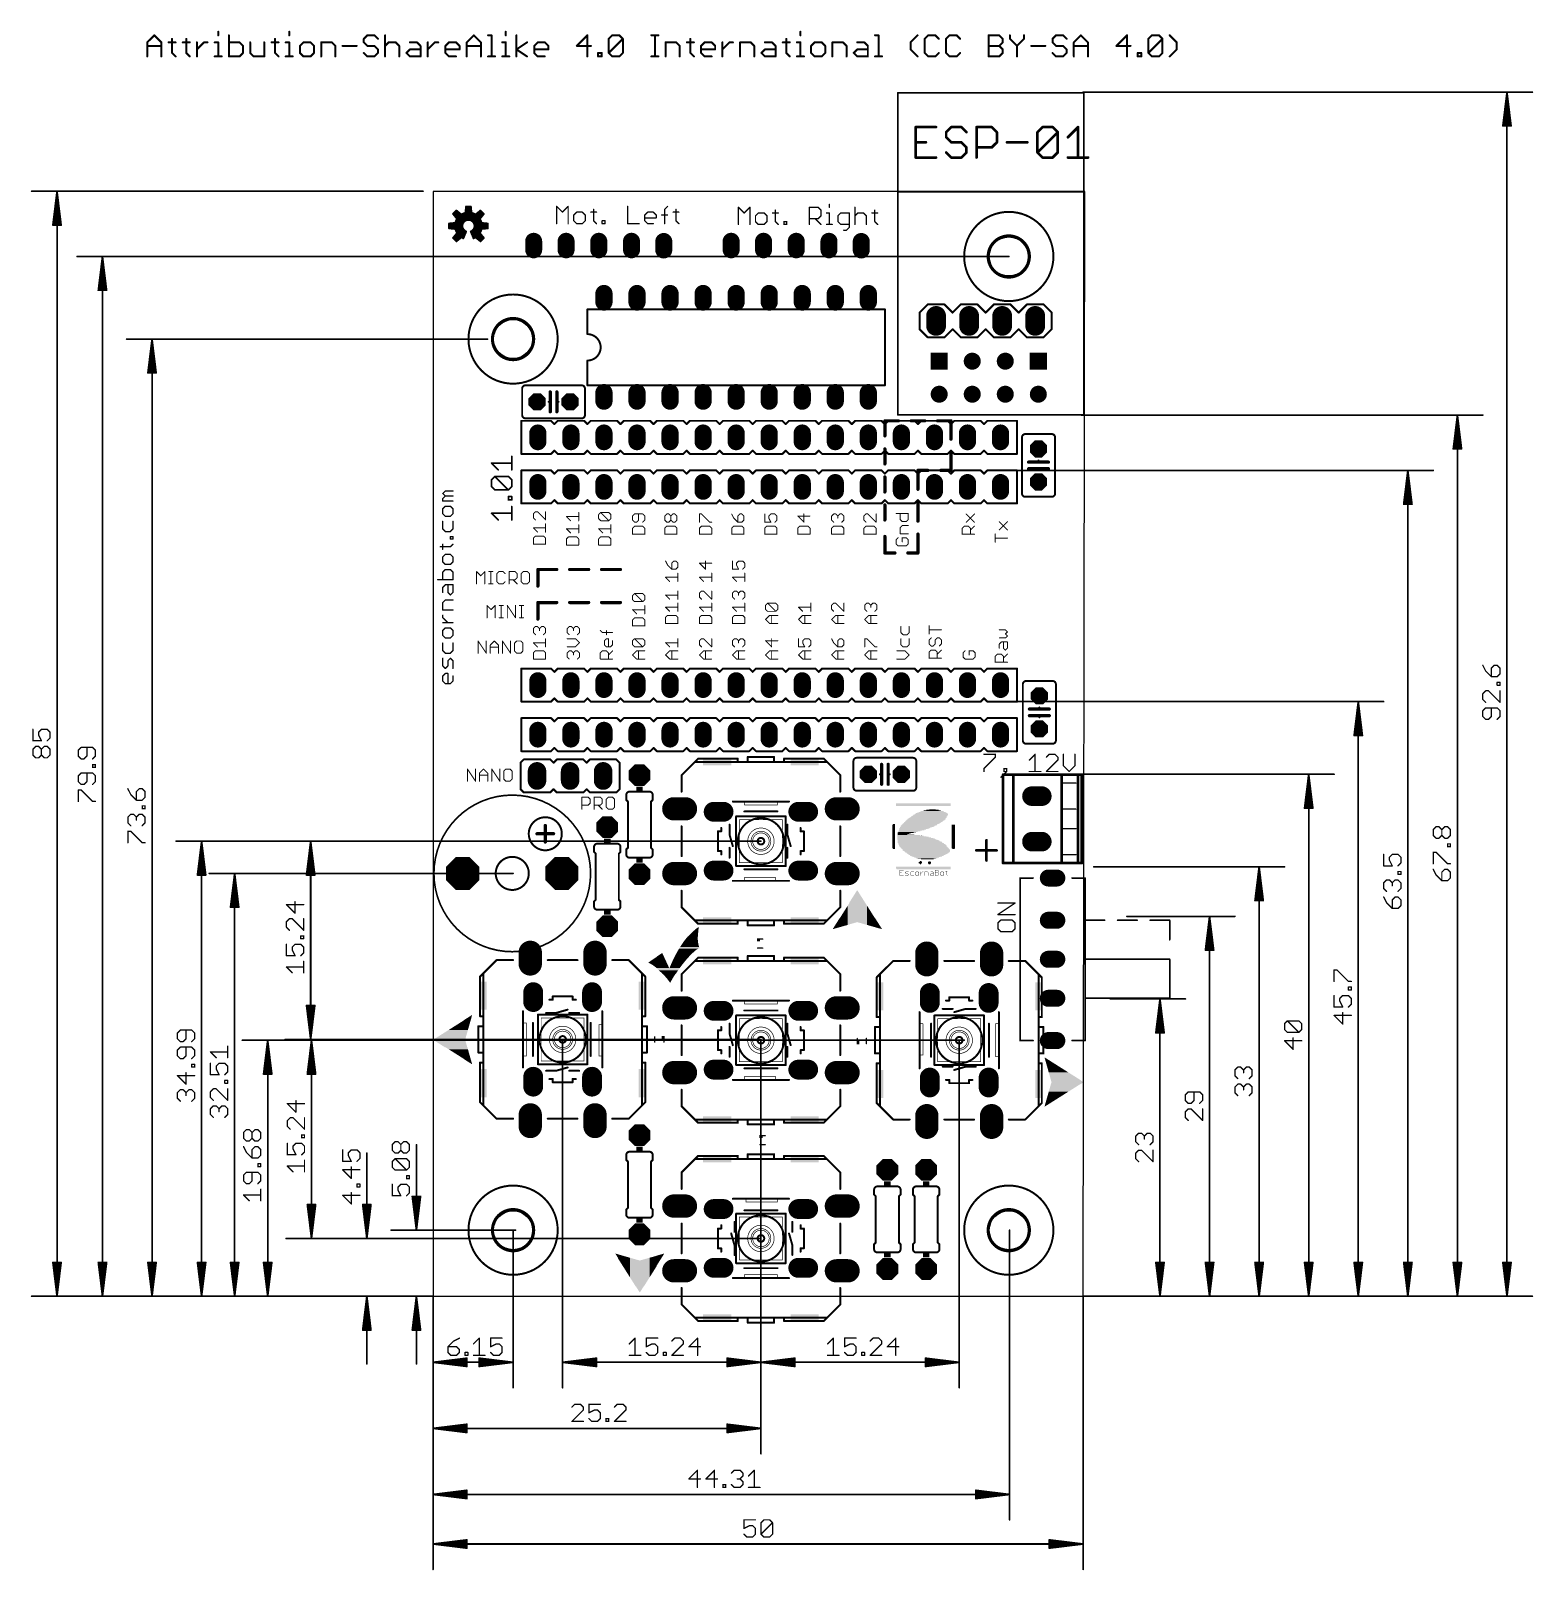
# Model space of a CAD drawing. Extents: x -31 to 85, y -21 to 97.
import ezdxf

# ---------------------------------------------------------------- set-up
doc = ezdxf.new("R2010")
doc.units = 0
for name, color, linetype in [('17', 82, 'CONTINUOUS'), ('20', 7, 'CONTINUOUS'), ('21', 253, 'CONTINUOUS'), ('47', 253, 'CONTINUOUS')]:
    doc.layers.add(name, color=color, linetype=linetype)

# ---------------------------------------------------------------- blocks, each defined once
blk = doc.blocks.new('OCTAGONP')
at = {"const_width": 0.5}
blk.add_lwpolyline([(-0.25, -0.1036), (-0.25, 0.1036), (-0.1036, 0.25), (0.1036, 0.25), (0.25, 0.1036), (0.25, -0.1036), (0.1036, -0.25), (-0.1036, -0.25), (-0.25, -0.1036), (-0.25, 0.1036)], dxfattribs=at)
blk = doc.blocks.new('LONGP50')
at = {"const_width": 1}
blk.add_lwpolyline([(-0.25, 0), (0.25, 0)], dxfattribs=at)
at = {"const_width": 0.5}
for points in [[(-0.25, 0.25, 1), (-0.25, -0.25)], [(0.25, -0.25, 1), (0.25, 0.25)]]:
    blk.add_lwpolyline(points, format="xyb", dxfattribs=at)
blk = doc.blocks.new('RECT')
blk.add_solid([(-0.5, -0.5), (0.5, -0.5), (-0.5, 0.5), (0.5, 0.5)])
blk = doc.blocks.new('ROUNDP')
at = {"const_width": 0.5}
blk.add_lwpolyline([(0, -0.25, 1), (0, 0.25, 1), (0, -0.25)], format="xyb", dxfattribs=at)
blk = doc.blocks.new('SQUAREP')
blk.add_solid([(-0.5, -0.5), (0.5, -0.5), (-0.5, 0.5), (0.5, 0.5)])

msp = doc.modelspace()

# ---------------------------------------------------------------- linework, layer by layer
at = {"layer": '20'}
for p, q in [((50.1015, 84.9505), (0.01, 84.9505)), ((0.01, 84.9505), (0.01, 0)), ((49.9745, 0), (50.1015, 84.9505)), ((0.01, 0), (49.9745, 0))]:
    msp.add_line(p, q, dxfattribs=at)
for centre in [(44.2595, 79.9465), (6.1595, 73.5965), (6.1595, 5.08), (44.2595, 5.08)]:
    msp.add_circle(centre, 1.5, dxfattribs=at)
at = {"layer": '21'}
for points, const_width in [([(35.7673, 92.5335, 1), (35.7037, 92.5335)], 0.0635), ([(35.7355, 92.5653, 1), (35.7355, 92.5018)], 0.0635), ([(50.0548, 92.5335, 1), (49.9913, 92.5335)], 0.0635), ([(50.023, 92.5018, 1), (50.023, 92.5653)], 0.0635), ([(37.1071, 89.9447, 1), (37.1071, 89.8431)], 0.1016), ([(37.1579, 89.8939, 1), (37.0563, 89.8939)], 0.1016), ([(38.6663, 89.8431, 1), (38.6663, 89.9447)], 0.1016), ([(39.8357, 89.9447, 1), (39.8357, 89.8431)], 0.1016), ([(39.8716, 89.858, 1), (39.7998, 89.9298)], 0.1016), ([(40.6512, 89.9298, 1), (40.5794, 89.858)], 0.1016), ([(40.6153, 89.8431, 1), (40.6153, 89.9447)], 0.1016), ([(41.8355, 89.8939, 1), (41.7339, 89.8939)], 0.1016), ([(41.7847, 89.9447, 1), (41.7847, 89.8431)], 0.1016), ([(42.99, 89.9298, 1), (42.9182, 89.858)], 0.1016), ([(42.9541, 89.8431, 1), (42.9541, 89.9447)], 0.1016), ([(46.8521, 89.9447, 1), (46.8521, 89.8431)], 0.1016), ([(46.888, 89.858, 1), (46.8162, 89.9298)], 0.1016), ([(47.6676, 89.9298, 1), (47.5958, 89.858)], 0.1016), ([(47.6317, 89.8431, 1), (47.6317, 89.9447)], 0.1016), ([(49.6315, 89.8939, 1), (49.5299, 89.8939)], 0.1016), ([(49.6166, 89.858, 1), (49.5448, 89.9298)], 0.1016), ([(37.1071, 88.7753, 1), (37.1071, 88.6737)], 0.1016), ([(37.8867, 88.6737, 1), (37.8867, 88.7753)], 0.1016), ([(39.4967, 89.5041, 1), (39.3951, 89.5041)], 0.1016), ([(39.41, 89.54, 1), (39.4818, 89.4682)], 0.1016), ([(39.4818, 89.1502, 1), (39.41, 89.0784)], 0.1016), ([(39.3951, 89.1143, 1), (39.4967, 89.1143)], 0.1016), ([(39.8357, 88.7753, 1), (39.8357, 88.6737)], 0.1016), ([(39.7998, 88.6886, 1), (39.8716, 88.7604)], 0.1016), ([(40.6512, 88.7604, 1), (40.5794, 88.6886)], 0.1016), ([(40.6153, 88.6737, 1), (40.6153, 88.7753)], 0.1016), ([(40.9692, 89.4682, 1), (41.041, 89.54)], 0.1016), ([(43.3947, 89.5041, 1), (43.2931, 89.5041)], 0.1016), ([(43.2931, 88.7245, 1), (43.3947, 88.7245)], 0.1016), ([(43.308, 89.4682, 1), (43.3798, 89.54)], 0.1016), ([(43.3798, 88.6886, 1), (43.308, 88.7604)], 0.1016), ([(44.1235, 88.7753, 1), (44.1235, 88.6737)], 0.1016), ([(45.6827, 88.6737, 1), (45.6827, 88.7753)], 0.1016), ([(46.5131, 89.5041, 1), (46.4115, 89.5041)], 0.1016), ([(46.4264, 89.54, 1), (46.4982, 89.4682)], 0.1016), ([(48.0723, 89.5041, 1), (47.9707, 89.5041)], 0.1016), ([(48.0574, 89.4682, 1), (47.9856, 89.54)], 0.1016), ([(47.9856, 89.4682, 1), (48.0574, 89.54)], 0.1016), ([(48.7652, 89.1502, 1), (48.837, 89.0784)], 0.1016), ([(37.1071, 87.6059, 1), (37.1071, 87.5043)], 0.1016), ([(37.0563, 87.5551, 1), (37.1579, 87.5551)], 0.1016), ([(38.6663, 87.5043, 1), (38.6663, 87.6059)], 0.1016), ([(39.4818, 87.9808, 1), (39.41, 87.909)], 0.1016), ([(39.8357, 87.6059, 1), (39.8357, 87.5043)], 0.1016), ([(39.7998, 87.5192, 1), (39.8716, 87.591)], 0.1016), ([(40.5794, 87.591, 1), (40.6512, 87.5192)], 0.1016), ([(40.6153, 87.5043, 1), (40.6153, 87.6059)], 0.1016), ([(41.0559, 88.3347, 1), (40.9543, 88.3347)], 0.1016), ([(40.9543, 87.9449, 1), (41.0559, 87.9449)], 0.1016), ([(40.9692, 88.2988, 1), (41.041, 88.3706)], 0.1016), ([(41.041, 87.909, 1), (40.9692, 87.9808)], 0.1016), ([(41.7847, 88.3855, 1), (41.7847, 88.2839)], 0.1016), ([(41.7339, 87.5551, 1), (41.8355, 87.5551)], 0.1016), ([(42.9182, 88.3706, 1), (42.99, 88.2988)], 0.1016), ([(42.9541, 88.2839, 1), (42.9541, 88.3855)], 0.1016), ([(46.4982, 87.9808, 1), (46.4264, 87.909)], 0.1016), ([(46.4264, 87.9808, 1), (46.4982, 87.909)], 0.1016), ([(46.4115, 87.9449, 1), (46.5131, 87.9449)], 0.1016), ([(46.8521, 87.6059, 1), (46.8521, 87.5043)], 0.1016), ([(46.8162, 87.5192, 1), (46.888, 87.591)], 0.1016), ([(47.5958, 87.591, 1), (47.6676, 87.5192)], 0.1016), ([(47.6317, 87.5043, 1), (47.6317, 87.6059)], 0.1016), ([(47.9707, 87.9449, 1), (48.0723, 87.9449)], 0.1016), ([(48.0574, 87.909, 1), (47.9856, 87.9808)], 0.1016), ([(48.8011, 87.6059, 1), (48.8011, 87.5043)], 0.1016), ([(49.5299, 87.5551, 1), (49.6315, 87.5551)], 0.1016), ([(50.3603, 87.5043, 1), (50.3603, 87.6059)], 0.1016), ([(35.7673, 84.9135, 1), (35.7037, 84.9135)], 0.0635), ([(35.7355, 84.9453, 1), (35.7355, 84.8817)], 0.0635), ([(35.7037, 84.9135, 1), (35.7673, 84.9135)], 0.0635), ([(50.0548, 84.9135, 1), (49.9913, 84.9135)], 0.0635), ([(49.9913, 84.9135, 1), (50.0548, 84.9135)], 0.0635), ([(50.023, 84.8817, 1), (50.023, 84.9453)], 0.0635), ([(1.5776, 83.2432, 1), (1.5194, 83.1958)], 0.075), ([(1.522, 83.246, 1), (1.575, 83.193)], 0.075), ([(1.5677, 83.2335, 1), (1.5677, 83.1585)], 0.075), ([(1.675, 83.3835, 1), (1.675, 83.3085)], 0.075), ([(1.69, 83.0835, 1), (1.69, 83.0085)], 0.075), ([(1.8307, 83.5071, 1), (1.7833, 83.4489)], 0.075), ([(1.8123, 82.9335, 1), (1.8123, 82.8585)], 0.075), ([(1.8335, 83.4515, 1), (1.7805, 83.5045)], 0.075), ([(1.8892, 82.8253, 1), (1.8226, 82.8597)], 0.075), ([(1.8268, 82.8188, 1), (1.885, 82.8662)], 0.075), ([(1.9689, 83.3085, 1), (1.9689, 83.3835)], 0.075), ([(2.1668, 83.2039, 1), (2.2012, 83.1373)], 0.075), ([(2.1528, 83.1585, 1), (2.1528, 83.2335)], 0.075), ([(2.1603, 83.1415, 1), (2.2077, 83.1997)], 0.075), ([(2.2333, 83.2335, 1), (2.2333, 83.1585)], 0.075), ([(2.3244, 83.2845, 1), (2.3473, 83.2131)], 0.075), ([(2.353, 83.2155, 1), (2.3187, 83.2822)], 0.075), ([(2.4612, 83.3047, 1), (2.5358, 83.2971)], 0.075), ([(2.5031, 83.3835, 1), (2.5031, 83.3085)], 0.075), ([(2.5183, 83.5335, 1), (2.5183, 83.4585)], 0.075), ([(2.5099, 83.2652, 1), (2.4871, 83.3366)], 0.075), ([(2.5336, 83.6835, 1), (2.5336, 83.6085)], 0.075), ([(2.5477, 83.8223, 1), (2.5477, 83.7473)], 0.075), ([(2.585, 83.781, 1), (2.5104, 83.7886)], 0.075), ([(2.9506, 83.7886, 1), (2.876, 83.781)], 0.075), ([(2.9133, 83.7473, 1), (2.9133, 83.8223)], 0.075), ([(2.9739, 83.3366, 1), (2.9511, 83.2652)], 0.075), ([(2.9252, 83.2971, 1), (2.9998, 83.3047)], 0.075), ([(2.9274, 83.6085, 1), (2.9274, 83.6835)], 0.075), ([(2.9427, 83.4585, 1), (2.9427, 83.5335)], 0.075), ([(2.9579, 83.3085, 1), (2.9579, 83.3835)], 0.075), ([(3.1423, 83.2822, 1), (3.108, 83.2155)], 0.075), ([(3.1137, 83.2131, 1), (3.1366, 83.2845)], 0.075), ([(3.2277, 83.1585, 1), (3.2277, 83.2335)], 0.075), ([(3.2533, 83.1997, 1), (3.3007, 83.1415)], 0.075), ([(3.2598, 83.1373, 1), (3.2942, 83.2039)], 0.075), ([(3.3082, 83.2335, 1), (3.3082, 83.1585)], 0.075), ([(3.4921, 83.3835, 1), (3.4921, 83.3085)], 0.075), ([(3.6384, 82.8597, 1), (3.5718, 82.8253)], 0.075), ([(3.576, 82.8662, 1), (3.6342, 82.8188)], 0.075), ([(3.6805, 83.5045, 1), (3.6275, 83.4515)], 0.075), ([(3.6777, 83.4489, 1), (3.6303, 83.5071)], 0.075), ([(3.6487, 82.8585, 1), (3.6487, 82.9335)], 0.075), ([(3.771, 83.0085, 1), (3.771, 83.0835)], 0.075), ([(3.786, 83.3085, 1), (3.786, 83.3835)], 0.075), ([(3.9416, 83.1958, 1), (3.8834, 83.2432)], 0.075), ([(3.886, 83.193, 1), (3.939, 83.246)], 0.075), ([(3.8933, 83.1585, 1), (3.8933, 83.2335)], 0.075), ([(9.5303, 83.8137, 1), (9.4943, 83.7778)], 0.0508), ([(9.5377, 83.7957, 1), (9.4869, 83.7957)], 0.0508), ([(9.935, 83.373, 1), (9.9709, 83.3371)], 0.0508), ([(9.935, 83.3371, 1), (9.9709, 83.373)], 0.0508), ([(10.419, 83.7957, 1), (10.3682, 83.7957)], 0.0508), ([(10.4115, 83.7778, 1), (10.3756, 83.8137)], 0.0508), ([(10.8474, 83.1348, 1), (10.7966, 83.1348)], 0.0508), ([(10.8041, 83.1527, 1), (10.84, 83.1168)], 0.0508), ([(11.0423, 83.3805, 1), (11.0423, 83.3297)], 0.0508), ([(11.0603, 83.3371, 1), (11.0244, 83.373)], 0.0508), ([(11.5009, 83.373, 1), (11.465, 83.3371)], 0.0508), ([(11.483, 83.3297, 1), (11.483, 83.3805)], 0.0508), ([(11.7287, 83.1348, 1), (11.6779, 83.1348)], 0.0508), ([(11.6853, 83.1168, 1), (11.7213, 83.1527)], 0.0508), ([(12.1318, 83.3805, 1), (12.1318, 83.3297)], 0.0508), ([(12.3775, 83.5754, 1), (12.3267, 83.5754)], 0.0508), ([(12.5724, 83.3297, 1), (12.5724, 83.3805)], 0.0508), ([(14.9949, 83.7957, 1), (14.9441, 83.7957)], 0.0508), ([(16.3046, 83.1348, 1), (16.2538, 83.1348)], 0.0508), ([(16.2792, 82.9398, 1), (16.2792, 82.889)], 0.0508), ([(16.2613, 83.1527, 1), (16.2972, 83.1168)], 0.0508), ([(16.4995, 83.3805, 1), (16.4995, 83.3297)], 0.0508), ([(16.5175, 83.3371, 1), (16.4816, 83.373)], 0.0508), ([(16.9581, 83.373, 1), (16.9222, 83.3371)], 0.0508), ([(16.9402, 83.3297, 1), (16.9402, 83.3805)], 0.0508), ([(17.1859, 83.1348, 1), (17.1351, 83.1348)], 0.0508), ([(17.1351, 82.9144, 1), (17.1859, 82.9144)], 0.0508), ([(17.1425, 83.1168, 1), (17.1785, 83.1527)], 0.0508), ([(17.1605, 82.889, 1), (17.1605, 82.9398)], 0.0508), ([(17.5889, 83.1602, 1), (17.5889, 83.1094)], 0.0508), ([(17.7913, 83.5934, 1), (17.8272, 83.5574)], 0.0508), ([(17.8347, 83.5754, 1), (17.7839, 83.5754)], 0.0508), ([(18.0475, 83.7778, 1), (18.0116, 83.8137)], 0.0508), ([(18.0296, 83.1094, 1), (18.0296, 83.1602)], 0.0508), ([(18.4621, 83.3805, 1), (18.4621, 83.3297)], 0.0508), ([(18.7078, 83.5754, 1), (18.657, 83.5754)], 0.0508), ([(18.9027, 83.3297, 1), (18.9027, 83.3805)], 0.0508), ([(23.5003, 83.7502, 1), (23.4643, 83.7143)], 0.0508), ([(23.5077, 83.7322, 1), (23.4569, 83.7322)], 0.0508), ([(23.905, 83.3095, 1), (23.9409, 83.2736)], 0.0508), ([(23.905, 83.2736, 1), (23.9409, 83.3095)], 0.0508), ([(24.389, 83.7322, 1), (24.3382, 83.7322)], 0.0508), ([(24.3815, 83.7143, 1), (24.3456, 83.7502)], 0.0508), ([(24.8174, 83.0713, 1), (24.7666, 83.0713)], 0.0508), ([(24.7741, 83.0892, 1), (24.81, 83.0533)], 0.0508), ([(25.0123, 83.317, 1), (25.0123, 83.2662)], 0.0508), ([(25.0303, 83.2736, 1), (24.9944, 83.3095)], 0.0508), ([(25.4709, 83.3095, 1), (25.435, 83.2736)], 0.0508), ([(25.453, 83.2662, 1), (25.453, 83.317)], 0.0508), ([(25.6987, 83.0713, 1), (25.6479, 83.0713)], 0.0508), ([(25.6553, 83.0533, 1), (25.6913, 83.0892)], 0.0508), ([(26.1018, 83.317, 1), (26.1018, 83.2662)], 0.0508), ([(26.3475, 83.5119, 1), (26.2967, 83.5119)], 0.0508), ([(26.5424, 83.2662, 1), (26.5424, 83.317)], 0.0508), ([(28.9649, 83.7322, 1), (28.9141, 83.7322)], 0.0508), ([(28.9395, 83.7576, 1), (28.9395, 83.7068)], 0.0508), ([(28.9395, 82.8763, 1), (28.9395, 82.8255)], 0.0508), ([(29.3981, 82.8689, 1), (29.3622, 82.833)], 0.0508), ([(29.6184, 83.7502, 1), (29.5825, 83.7143)], 0.0508), ([(29.5825, 82.8689, 1), (29.6184, 82.833)], 0.0508), ([(29.6005, 83.7068, 1), (29.6005, 83.7576)], 0.0508), ([(29.6005, 82.8255, 1), (29.6005, 82.8763)], 0.0508), ([(29.8462, 83.5119, 1), (29.7954, 83.5119)], 0.0508), ([(29.7954, 83.0713, 1), (29.8462, 83.0713)], 0.0508), ([(29.8028, 83.4939, 1), (29.8387, 83.5299)], 0.0508), ([(29.8387, 83.0533, 1), (29.8028, 83.0892)], 0.0508), ([(30.2492, 83.317, 1), (30.2492, 83.2662)], 0.0508), ([(30.4949, 83.9526, 1), (30.4441, 83.9526)], 0.0508), ([(30.4441, 83.7322, 1), (30.4949, 83.7322)], 0.0508), ([(30.4949, 83.2916, 1), (30.4441, 83.2916)], 0.0508), ([(30.4695, 83.2662, 1), (30.4695, 83.317)], 0.0508), ([(31.1478, 83.0713, 1), (31.097, 83.0713)], 0.0508), ([(31.1044, 83.0892, 1), (31.1403, 83.0533)], 0.0508), ([(31.3427, 83.317, 1), (31.3427, 83.2662)], 0.0508), ([(31.3606, 83.2736, 1), (31.3247, 83.3095)], 0.0508), ([(32.029, 83.2916, 1), (31.9782, 83.2916)], 0.0508), ([(32.0036, 83.2662, 1), (32.0036, 83.317)], 0.0508), ([(32.4575, 83.7322, 1), (32.4067, 83.7322)], 0.0508), ([(32.4141, 83.0892, 1), (32.45, 83.0533)], 0.0508), ([(32.6524, 83.317, 1), (32.6524, 83.2662)], 0.0508), ([(32.6704, 83.2736, 1), (32.6344, 83.3095)], 0.0508), ([(33.111, 83.3095, 1), (33.0751, 83.2736)], 0.0508), ([(33.093, 83.2662, 1), (33.093, 83.317)], 0.0508), ([(33.3388, 83.0713, 1), (33.288, 83.0713)], 0.0508), ([(33.2954, 83.0533, 1), (33.3313, 83.0892)], 0.0508), ([(33.7418, 83.317, 1), (33.7418, 83.2662)], 0.0508), ([(33.9875, 83.5119, 1), (33.9367, 83.5119)], 0.0508), ([(34.1825, 83.2662, 1), (34.1825, 83.317)], 0.0508), ([(44.2595, 76.5175, 1), (44.2595, 83.3755, 1), (44.2595, 76.5175)], 0.1524), ([(1.2792, 82.4788, 1), (1.2042, 82.4788)], 0.075), ([(1.2379, 82.5161, 1), (1.2455, 82.4415)], 0.075), ([(1.2417, 82.4835, 1), (1.2417, 82.4085)], 0.075), ([(1.2417, 82.3335, 1), (1.2417, 82.2585)], 0.075), ([(1.2417, 82.1835, 1), (1.2417, 82.1085)], 0.075), ([(1.2455, 82.1505, 1), (1.2379, 82.0759)], 0.075), ([(1.2042, 82.1132, 1), (1.2792, 82.1132)], 0.075), ([(1.6899, 82.5394, 1), (1.7613, 82.5166)], 0.075), ([(1.7613, 82.0754, 1), (1.6899, 82.0526)], 0.075), ([(1.7474, 82.6335, 1), (1.7474, 82.5585)], 0.075), ([(1.7474, 82.0335, 1), (1.7474, 81.9585)], 0.075), ([(1.7294, 82.4907, 1), (1.7218, 82.5653)], 0.075), ([(1.7218, 82.0267, 1), (1.7294, 82.1013)], 0.075), ([(1.7443, 82.7078, 1), (1.811, 82.6735)], 0.075), ([(1.811, 81.9185, 1), (1.7443, 81.8842)], 0.075), ([(1.8134, 82.6792, 1), (1.742, 82.7021)], 0.075), ([(1.742, 81.8899, 1), (1.8134, 81.9128)], 0.075), ([(1.8062, 82.7835, 1), (1.8062, 82.7085)], 0.075), ([(1.8062, 81.8835, 1), (1.8062, 81.8085)], 0.075), ([(1.8123, 81.7335, 1), (1.8123, 81.6585)], 0.075), ([(1.8226, 81.7323, 1), (1.8892, 81.7667)], 0.075), ([(1.885, 81.7258, 1), (1.8268, 81.7732)], 0.075), ([(2.2989, 82.3004, 1), (2.2245, 82.2916)], 0.075), ([(2.2245, 82.3005, 1), (2.2989, 82.2915)], 0.075), ([(2.3098, 82.1995, 1), (2.2395, 82.1736)], 0.075), ([(2.2374, 82.1822, 1), (2.3119, 82.191)], 0.075), ([(2.2401, 82.4206, 1), (2.3102, 82.3942)], 0.075), ([(2.3124, 82.4029, 1), (2.2379, 82.4119)], 0.075), ([(2.2617, 82.2585, 1), (2.2617, 82.3335)], 0.075), ([(2.344, 82.104, 1), (2.2816, 82.0623)], 0.075), ([(2.2837, 82.5336, 1), (2.3456, 82.4912)], 0.075), ([(2.2776, 82.0702, 1), (2.348, 82.0961)], 0.075), ([(2.3498, 82.4992, 1), (2.2796, 82.5256)], 0.075), ([(2.2896, 82.1085, 1), (2.2896, 82.1835)], 0.075), ([(2.2897, 82.4085, 1), (2.2897, 82.4835)], 0.075), ([(2.3995, 82.0191, 1), (2.3486, 81.964)], 0.075), ([(2.353, 82.6329, 1), (2.4031, 82.5771)], 0.075), ([(2.3428, 81.9707, 1), (2.4052, 82.0124)], 0.075), ([(2.409, 82.5838, 1), (2.3471, 82.6262)], 0.075), ([(2.371, 81.9585, 1), (2.371, 82.0335)], 0.075), ([(2.3719, 82.5585, 1), (2.3719, 82.6335)], 0.075), ([(2.4733, 81.9495, 1), (2.4366, 81.884)], 0.075), ([(2.4439, 82.713, 1), (2.4793, 82.6468)], 0.075), ([(2.4295, 81.8892, 1), (2.4804, 81.9443)], 0.075), ([(2.4866, 82.652, 1), (2.4366, 82.7078)], 0.075), ([(2.482, 81.6585, 1), (2.482, 81.7335)], 0.075), ([(2.5857, 81.8485, 1), (2.5165, 81.8773)], 0.075), ([(2.5513, 82.7691, 1), (2.5699, 82.6964)], 0.075), ([(2.5328, 81.8302, 1), (2.5694, 81.8956)], 0.075), ([(2.5783, 82.6997, 1), (2.5429, 82.7658)], 0.075), ([(2.5441, 81.8085, 1), (2.5441, 81.8835)], 0.075), ([(2.6122, 82.7085, 1), (2.6122, 82.7835)], 0.075), ([(2.6689, 82.7981, 1), (2.6697, 82.7231)], 0.075), ([(2.6786, 82.7243, 1), (2.66, 82.7969)], 0.075), ([(2.79, 82.7984, 1), (2.773, 82.7253)], 0.075), ([(2.7819, 82.7243, 1), (2.7811, 82.7993)], 0.075), ([(2.8494, 82.7835, 1), (2.8494, 82.7085)], 0.075), ([(2.9077, 82.7698, 1), (2.8738, 82.7029)], 0.075), ([(2.9445, 81.8773, 1), (2.8753, 81.8485)], 0.075), ([(2.8915, 81.8956, 1), (2.9283, 81.8302)], 0.075), ([(2.9169, 81.8835, 1), (2.9169, 81.8085)], 0.075), ([(2.8822, 82.6998, 1), (2.8993, 82.7729)], 0.075), ([(2.979, 81.7335, 1), (2.979, 81.6585)], 0.075), ([(3.0152, 82.7141, 1), (2.9664, 82.6572)], 0.075), ([(2.982, 81.9453, 1), (3.0333, 81.8906)], 0.075), ([(2.9739, 82.6522, 1), (3.0078, 82.7191)], 0.075), ([(3.0261, 81.8853, 1), (2.9893, 81.9506)], 0.075), ([(3.1065, 82.6344, 1), (3.0455, 82.5907)], 0.075), ([(3.0879, 82.6335, 1), (3.0879, 82.5585)], 0.075), ([(3.0516, 82.5841, 1), (3.1004, 82.641)], 0.075), ([(3.0581, 82.0152, 1), (3.121, 81.9742)], 0.075), ([(3.0904, 82.0335, 1), (3.0904, 81.9585)], 0.075), ([(3.1152, 81.9673, 1), (3.0639, 82.022)], 0.075), ([(3.1761, 82.5354, 1), (3.1066, 82.5074)], 0.075), ([(3.1109, 82.4995, 1), (3.1718, 82.5432)], 0.075), ([(3.1155, 82.1011, 1), (3.1862, 82.0762)], 0.075), ([(3.1823, 82.0682, 1), (3.1194, 82.1091)], 0.075), ([(3.171, 82.1835, 1), (3.171, 82.1085)], 0.075), ([(3.1716, 82.4835, 1), (3.1716, 82.4085)], 0.075), ([(3.2203, 82.4226, 1), (3.146, 82.412)], 0.075), ([(3.1484, 82.4033, 1), (3.218, 82.4312)], 0.075), ([(3.1507, 82.1982, 1), (3.2254, 82.1908)], 0.075), ([(3.2234, 82.1821, 1), (3.1527, 82.207)], 0.075), ([(3.198, 82.3335, 1), (3.198, 82.2585)], 0.075), ([(3.2364, 82.3025, 1), (3.1617, 82.3098)], 0.075), ([(3.1619, 82.3009, 1), (3.2362, 82.3115)], 0.075), ([(3.6342, 81.7732, 1), (3.576, 81.7258)], 0.075), ([(3.5718, 81.7667, 1), (3.6384, 81.7323)], 0.075), ([(3.719, 82.7021, 1), (3.6476, 82.6792)], 0.075), ([(3.6476, 81.9128, 1), (3.719, 81.8899)], 0.075), ([(3.6487, 81.6585, 1), (3.6487, 81.7335)], 0.075), ([(3.65, 82.6735, 1), (3.7167, 82.7078)], 0.075), ([(3.7167, 81.8842, 1), (3.65, 81.9185)], 0.075), ([(3.6548, 82.7085, 1), (3.6548, 82.7835)], 0.075), ([(3.6548, 81.8085, 1), (3.6548, 81.8835)], 0.075), ([(3.7392, 82.5653, 1), (3.7316, 82.4907)], 0.075), ([(3.7316, 82.1013, 1), (3.7392, 82.0267)], 0.075), ([(3.6997, 82.5166, 1), (3.7711, 82.5394)], 0.075), ([(3.7711, 82.0526, 1), (3.6997, 82.0754)], 0.075), ([(3.7136, 82.5585, 1), (3.7136, 82.6335)], 0.075), ([(3.7136, 81.9585, 1), (3.7136, 82.0335)], 0.075), ([(4.2568, 82.4788, 1), (4.1818, 82.4788)], 0.075), ([(4.1818, 82.1132, 1), (4.2568, 82.1132)], 0.075), ([(4.2155, 82.4415, 1), (4.2231, 82.5161)], 0.075), ([(4.2231, 82.0759, 1), (4.2155, 82.1505)], 0.075), ([(4.2193, 82.4085, 1), (4.2193, 82.4835)], 0.075), ([(4.2193, 82.2585, 1), (4.2193, 82.3335)], 0.075), ([(4.2193, 82.1085, 1), (4.2193, 82.1835)], 0.075), ([(9.4869, 82.4738, 1), (9.5377, 82.4738)], 0.0508), ([(10.3682, 82.4738, 1), (10.419, 82.4738)], 0.0508), ([(10.7966, 82.6941, 1), (10.8474, 82.6941)], 0.0508), ([(10.84, 82.7121, 1), (10.8041, 82.6762)], 0.0508), ([(11.0423, 82.4992, 1), (11.0423, 82.4484)], 0.0508), ([(11.0244, 82.4558, 1), (11.0603, 82.4918)], 0.0508), ([(11.465, 82.4918, 1), (11.5009, 82.4558)], 0.0508), ([(11.483, 82.4484, 1), (11.483, 82.4992)], 0.0508), ([(11.6779, 82.6941, 1), (11.7287, 82.6941)], 0.0508), ([(11.7213, 82.6762, 1), (11.6853, 82.7121)], 0.0508), ([(12.37, 82.7121, 1), (12.3341, 82.6762)], 0.0508), ([(12.3267, 82.6941, 1), (12.3775, 82.6941)], 0.0508), ([(12.5544, 82.4558, 1), (12.5904, 82.4918)], 0.0508), ([(13.0303, 82.6941, 1), (12.9795, 82.6941)], 0.0508), ([(13.0049, 82.7195, 1), (13.0049, 82.6687)], 0.0508), ([(13.0049, 82.4992, 1), (13.0049, 82.4484)], 0.0508), ([(12.9795, 82.4738, 1), (13.0303, 82.4738)], 0.0508), ([(13.2506, 82.6941, 1), (13.1998, 82.6941)], 0.0508), ([(13.1998, 82.4738, 1), (13.2506, 82.4738)], 0.0508), ([(13.2252, 82.6687, 1), (13.2252, 82.7195)], 0.0508), ([(13.2252, 82.4484, 1), (13.2252, 82.4992)], 0.0508), ([(14.9695, 82.4992, 1), (14.9695, 82.4484)], 0.0508), ([(14.9441, 82.4738, 1), (14.9949, 82.4738)], 0.0508), ([(15.8508, 82.4484, 1), (15.8508, 82.4992)], 0.0508), ([(16.2538, 82.6941, 1), (16.3046, 82.6941)], 0.0508), ([(16.2972, 82.7121, 1), (16.2613, 82.6762)], 0.0508), ([(16.4995, 82.4992, 1), (16.4995, 82.4484)], 0.0508), ([(16.4816, 82.4558, 1), (16.5175, 82.4918)], 0.0508), ([(16.9402, 82.4484, 1), (16.9402, 82.4992)], 0.0508), ([(17.7839, 82.4738, 1), (17.8347, 82.4738)], 0.0508), ([(18.7004, 82.7121, 1), (18.6644, 82.6762)], 0.0508), ([(18.657, 82.6941, 1), (18.7078, 82.6941)], 0.0508), ([(18.8848, 82.4558, 1), (18.9207, 82.4918)], 0.0508), ([(23.4569, 82.4103, 1), (23.5077, 82.4103)], 0.0508), ([(24.3382, 82.4103, 1), (24.389, 82.4103)], 0.0508), ([(24.7666, 82.6306, 1), (24.8174, 82.6306)], 0.0508), ([(24.81, 82.6486, 1), (24.7741, 82.6127)], 0.0508), ([(25.0123, 82.4357, 1), (25.0123, 82.3849)], 0.0508), ([(24.9944, 82.3923, 1), (25.0303, 82.4283)], 0.0508), ([(25.435, 82.4283, 1), (25.4709, 82.3923)], 0.0508), ([(25.453, 82.3849, 1), (25.453, 82.4357)], 0.0508), ([(25.6479, 82.6306, 1), (25.6987, 82.6306)], 0.0508), ([(25.6913, 82.6127, 1), (25.6553, 82.6486)], 0.0508), ([(26.34, 82.6486, 1), (26.3041, 82.6127)], 0.0508), ([(26.2967, 82.6306, 1), (26.3475, 82.6306)], 0.0508), ([(26.5244, 82.3923, 1), (26.5604, 82.4283)], 0.0508), ([(27.0003, 82.6306, 1), (26.9495, 82.6306)], 0.0508), ([(26.9749, 82.656, 1), (26.9749, 82.6052)], 0.0508), ([(26.9749, 82.4357, 1), (26.9749, 82.3849)], 0.0508), ([(26.9495, 82.4103, 1), (27.0003, 82.4103)], 0.0508), ([(27.2206, 82.6306, 1), (27.1698, 82.6306)], 0.0508), ([(27.1698, 82.4103, 1), (27.2206, 82.4103)], 0.0508), ([(27.1952, 82.6052, 1), (27.1952, 82.656)], 0.0508), ([(27.1952, 82.3849, 1), (27.1952, 82.4357)], 0.0508), ([(28.9141, 82.4103, 1), (28.9649, 82.4103)], 0.0508), ([(29.8028, 82.3923, 1), (29.8387, 82.4283)], 0.0508), ([(30.2492, 82.4357, 1), (30.2492, 82.3849)], 0.0508), ([(30.4441, 82.4103, 1), (30.4949, 82.4103)], 0.0508), ([(30.6899, 82.3849, 1), (30.6899, 82.4357)], 0.0508), ([(31.1403, 82.6486, 1), (31.1044, 82.6127)], 0.0508), ([(31.097, 82.6306, 1), (31.1478, 82.6306)], 0.0508), ([(31.3427, 82.4357, 1), (31.3427, 82.3849)], 0.0508), ([(31.3247, 82.3923, 1), (31.3606, 82.4283)], 0.0508), ([(31.563, 81.9951, 1), (31.563, 81.9443)], 0.0508), ([(31.7654, 81.9876, 1), (31.8013, 81.9517)], 0.0508), ([(31.7833, 81.9443, 1), (31.7833, 81.9951)], 0.0508), ([(31.9782, 82.19, 1), (32.029, 82.19)], 0.0508), ([(32.0216, 82.172, 1), (31.9857, 82.2079)], 0.0508), ([(32.0036, 82.3849, 1), (32.0036, 82.4357)], 0.0508), ([(32.4067, 82.4103, 1), (32.4575, 82.4103)], 0.0508), ([(33.288, 82.4103, 1), (33.3388, 82.4103)], 0.0508), ([(33.9367, 82.6306, 1), (33.9875, 82.6306)], 0.0508), ([(33.9801, 82.6486, 1), (33.9442, 82.6127)], 0.0508), ([(34.1645, 82.3923, 1), (34.2004, 82.4283)], 0.0508), ([(1.575, 81.399, 1), (1.522, 81.346)], 0.075), ([(1.5194, 81.3962, 1), (1.5776, 81.3488)], 0.075), ([(1.5677, 81.4335, 1), (1.5677, 81.3585)], 0.075), ([(1.675, 81.2835, 1), (1.675, 81.2085)], 0.075), ([(1.69, 81.5835, 1), (1.69, 81.5085)], 0.075), ([(1.7833, 81.1431, 1), (1.8307, 81.0849)], 0.075), ([(1.7805, 81.0875, 1), (1.8335, 81.1405)], 0.075), ([(1.9689, 81.2085, 1), (1.9689, 81.2835)], 0.075), ([(2.2012, 81.4547, 1), (2.1668, 81.3881)], 0.075), ([(2.1528, 81.3585, 1), (2.1528, 81.4335)], 0.075), ([(2.2077, 81.3923, 1), (2.1603, 81.4505)], 0.075), ([(2.2333, 81.4335, 1), (2.2333, 81.3585)], 0.075), ([(2.3012, 81.3576, 1), (2.3704, 81.3288)], 0.075), ([(2.3186, 81.3099, 1), (2.353, 81.3765)], 0.075), ([(2.3577, 81.3585, 1), (2.3577, 81.4335)], 0.075), ([(2.4198, 81.5085, 1), (2.4198, 81.5835)], 0.075), ([(3.0412, 81.5835, 1), (3.0412, 81.5085)], 0.075), ([(3.1033, 81.4335, 1), (3.1033, 81.3585)], 0.075), ([(3.108, 81.3765, 1), (3.1424, 81.3099)], 0.075), ([(3.0906, 81.3288, 1), (3.1598, 81.3576)], 0.075), ([(3.2277, 81.3585, 1), (3.2277, 81.4335)], 0.075), ([(3.3007, 81.4505, 1), (3.2533, 81.3923)], 0.075), ([(3.2942, 81.3881, 1), (3.2598, 81.4547)], 0.075), ([(3.3082, 81.4335, 1), (3.3082, 81.3585)], 0.075), ([(3.4921, 81.2835, 1), (3.4921, 81.2085)], 0.075), ([(3.6275, 81.1405, 1), (3.6805, 81.0875)], 0.075), ([(3.6303, 81.0849, 1), (3.6777, 81.1431)], 0.075), ([(3.771, 81.5085, 1), (3.771, 81.5835)], 0.075), ([(3.786, 81.2085, 1), (3.786, 81.2835)], 0.075), ([(3.8834, 81.3488, 1), (3.9416, 81.3962)], 0.075), ([(3.939, 81.346, 1), (3.886, 81.399)], 0.075), ([(3.8933, 81.3585, 1), (3.8933, 81.4335)], 0.075), ([(44.2595, 78.3465, 1), (44.2595, 81.5465, 1), (44.2595, 78.3465)], 0.2032), ([(6.1595, 70.1675, 1), (6.1595, 77.0255, 1), (6.1595, 70.1675)], 0.1524), ([(11.8745, 75.9206, 1), (11.8745, 75.8444)], 0.0762), ([(11.9126, 75.8825, 1), (11.8364, 75.8825)], 0.0762), ([(34.7726, 75.8825, 1), (34.6964, 75.8825)], 0.0762), ([(34.7345, 75.8444, 1), (34.7345, 75.9206)], 0.0762), ([(38.0365, 76.3016, 1), (38.0365, 76.2254)], 0.0762), ([(38.0634, 76.2366, 1), (38.0096, 76.2904)], 0.0762), ([(39.3334, 76.2904, 1), (39.2796, 76.2366)], 0.0762), ([(39.3065, 76.2254, 1), (39.3065, 76.3016)], 0.0762), ([(40.5765, 76.3016, 1), (40.5765, 76.2254)], 0.0762), ([(40.6034, 76.2366, 1), (40.5496, 76.2904)], 0.0762), ([(41.8734, 76.2904, 1), (41.8196, 76.2366)], 0.0762), ([(41.8465, 76.2254, 1), (41.8465, 76.3016)], 0.0762), ([(43.1165, 76.3016, 1), (43.1165, 76.2254)], 0.0762), ([(43.1434, 76.2366, 1), (43.0896, 76.2904)], 0.0762), ([(44.4134, 76.2904, 1), (44.3596, 76.2366)], 0.0762), ([(44.3865, 76.2254, 1), (44.3865, 76.3016)], 0.0762), ([(45.6565, 76.3016, 1), (45.6565, 76.2254)], 0.0762), ([(45.6834, 76.2366, 1), (45.6296, 76.2904)], 0.0762), ([(46.9534, 76.2904, 1), (46.8996, 76.2366)], 0.0762), ([(46.9265, 76.2254, 1), (46.9265, 76.3016)], 0.0762), ([(6.1595, 71.9965, 1), (6.1595, 75.1965, 1), (6.1595, 71.9965)], 0.2032), ([(37.4396, 75.6285, 1), (37.3634, 75.6285)], 0.0762), ([(37.3746, 75.6554, 1), (37.4284, 75.6016)], 0.0762), ([(39.9146, 75.6554, 1), (39.9684, 75.6016)], 0.0762), ([(39.9146, 75.6016, 1), (39.9684, 75.6554)], 0.0762), ([(42.4546, 75.6554, 1), (42.5084, 75.6016)], 0.0762), ([(42.4546, 75.6016, 1), (42.5084, 75.6554)], 0.0762), ([(44.9946, 75.6554, 1), (45.0484, 75.6016)], 0.0762), ([(44.9946, 75.6016, 1), (45.0484, 75.6554)], 0.0762), ([(47.5996, 75.6285, 1), (47.5234, 75.6285)], 0.0762), ([(47.5346, 75.6016, 1), (47.5884, 75.6554)], 0.0762), ([(11.8745, 71.9455, 1), (11.8745, 73.9775)], 0.1524), ([(11.8745, 74.0156, 1), (11.8745, 73.9394)], 0.0762), ([(11.8364, 73.9775, 1), (11.9126, 73.9775)], 0.0762), ([(37.3634, 74.3585, 1), (37.4396, 74.3585)], 0.0762), ([(37.4284, 74.3854, 1), (37.3746, 74.3316)], 0.0762), ([(38.0365, 73.7616, 1), (38.0365, 73.6854)], 0.0762), ([(38.0096, 73.6966, 1), (38.0634, 73.7504)], 0.0762), ([(39.2796, 73.7504, 1), (39.3334, 73.6966)], 0.0762), ([(39.3065, 73.6854, 1), (39.3065, 73.7616)], 0.0762), ([(39.9684, 74.3854, 1), (39.9146, 74.3316)], 0.0762), ([(39.9684, 74.3316, 1), (39.9146, 74.3854)], 0.0762), ([(40.5765, 73.7616, 1), (40.5765, 73.6854)], 0.0762), ([(40.5496, 73.6966, 1), (40.6034, 73.7504)], 0.0762), ([(41.8196, 73.7504, 1), (41.8734, 73.6966)], 0.0762), ([(41.8465, 73.6854, 1), (41.8465, 73.7616)], 0.0762), ([(42.5084, 74.3854, 1), (42.4546, 74.3316)], 0.0762), ([(42.5084, 74.3316, 1), (42.4546, 74.3854)], 0.0762), ([(43.1165, 73.7616, 1), (43.1165, 73.6854)], 0.0762), ([(43.0896, 73.6966, 1), (43.1434, 73.7504)], 0.0762), ([(44.3596, 73.7504, 1), (44.4134, 73.6966)], 0.0762), ([(44.3865, 73.6854, 1), (44.3865, 73.7616)], 0.0762), ([(45.0484, 74.3854, 1), (44.9946, 74.3316)], 0.0762), ([(45.0484, 74.3316, 1), (44.9946, 74.3854)], 0.0762), ([(45.6565, 73.7616, 1), (45.6565, 73.6854)], 0.0762), ([(45.6296, 73.6966, 1), (45.6834, 73.7504)], 0.0762), ([(46.8996, 73.7504, 1), (46.9534, 73.6966)], 0.0762), ([(46.9265, 73.6854, 1), (46.9265, 73.7616)], 0.0762), ([(47.5234, 74.3585, 1), (47.5996, 74.3585)], 0.0762), ([(47.5884, 74.3316, 1), (47.5346, 74.3854)], 0.0762), ([(11.9126, 71.9455, 1), (11.8364, 71.9455)], 0.0762), ([(11.8745, 71.9836, 1), (11.8745, 71.9074)], 0.0762), ([(7.112, 70.0405, 0.4142), (6.858, 69.7865)], 0.1524), ([(6.8961, 69.7865, 1), (6.8199, 69.7865)], 0.0762), ([(7.112, 70.0786, 1), (7.112, 70.0024)], 0.0762), ([(7.112, 70.0024, 1), (7.112, 70.0786)], 0.0762), ([(11.684, 69.7865, 0.4142), (11.43, 70.0405)], 0.1524), ([(11.43, 70.0786, 1), (11.43, 70.0024)], 0.0762), ([(11.43, 70.0024, 1), (11.43, 70.0786)], 0.0762), ([(11.7221, 69.7865, 1), (11.6459, 69.7865)], 0.0762), ([(11.8745, 70.0786, 1), (11.8745, 70.0024)], 0.0762), ([(11.8364, 70.0405, 1), (11.9126, 70.0405)], 0.0762), ([(34.6964, 70.0405, 1), (34.7726, 70.0405)], 0.0762), ([(34.7345, 70.0024, 1), (34.7345, 70.0786)], 0.0762), ([(6.8199, 69.7865, 1), (6.8961, 69.7865)], 0.0762), ([(8.89, 68.8086, 1), (8.89, 68.7324)], 0.0762), ([(9.0805, 69.5325, 1), (8.9535, 69.5325)], 0.127), ([(9.0805, 68.7705, 1), (8.9535, 68.7705)], 0.127), ([(8.9535, 68.7705, 1), (9.0805, 68.7705)], 0.127), ([(9.017, 68.7324, 1), (9.017, 68.8086)], 0.0762), ([(9.5885, 69.5325, 1), (9.4615, 69.5325)], 0.127), ([(9.5885, 68.7705, 1), (9.4615, 68.7705)], 0.127), ([(9.4615, 68.7705, 1), (9.5885, 68.7705)], 0.127), ([(9.525, 68.8086, 1), (9.525, 68.7324)], 0.0762), ([(9.652, 68.7324, 1), (9.652, 68.8086)], 0.0762), ([(11.6459, 69.7865, 1), (11.7221, 69.7865)], 0.0762), ([(6.858, 67.7545, 0.4142), (7.112, 67.5005)], 0.1524), ([(6.8961, 67.7545, 1), (6.8199, 67.7545)], 0.0762), ([(6.8199, 67.7545, 1), (6.8961, 67.7545)], 0.0762), ([(7.112, 67.5386, 1), (7.112, 67.4624)], 0.0762), ([(7.112, 67.4624, 1), (7.112, 67.5386)], 0.0762), ([(8.9535, 68.0085, 1), (9.0805, 68.0085)], 0.127), ([(9.4615, 68.0085, 1), (9.5885, 68.0085)], 0.127), ([(11.43, 67.5005, 0.4142), (11.684, 67.7545)], 0.1524), ([(11.43, 67.5386, 1), (11.43, 67.4624)], 0.0762), ([(11.43, 67.4624, 1), (11.43, 67.5386)], 0.0762), ([(11.7221, 67.7545, 1), (11.6459, 67.7545)], 0.0762), ([(11.6459, 67.7545, 1), (11.7221, 67.7545)], 0.0762), ([(35.7037, 67.7685, 1), (35.7673, 67.7685)], 0.0635), ([(35.7355, 67.8003, 1), (35.7355, 67.7368)], 0.0635), ([(49.9913, 67.7685, 1), (50.0548, 67.7685)], 0.0635), ([(50.023, 67.7368, 1), (50.023, 67.8003)], 0.0635), ([(6.8326, 67.31, 1), (6.7564, 67.31)], 0.0762), ([(6.7945, 67.3481, 1), (6.7945, 67.2719)], 0.0762), ([(9.1074, 67.3369, 1), (9.0536, 67.2831)], 0.0762), ([(9.0805, 67.2719, 1), (9.0805, 67.3481)], 0.0762), ([(9.3076, 67.0829, 1), (9.3614, 67.0291)], 0.0762), ([(9.3076, 67.0291, 1), (9.3614, 67.0829)], 0.0762), ([(9.5885, 67.3481, 1), (9.5885, 67.2719)], 0.0762), ([(9.6154, 67.2831, 1), (9.5616, 67.3369)], 0.0762), ([(11.6474, 67.3369, 1), (11.5936, 67.2831)], 0.0762), ([(11.6205, 67.2719, 1), (11.6205, 67.3481)], 0.0762), ([(11.8476, 67.0829, 1), (11.9014, 67.0291)], 0.0762), ([(11.8476, 67.0291, 1), (11.9014, 67.0829)], 0.0762), ([(12.1285, 67.3481, 1), (12.1285, 67.2719)], 0.0762), ([(12.1554, 67.2831, 1), (12.1016, 67.3369)], 0.0762), ([(14.1874, 67.3369, 1), (14.1336, 67.2831)], 0.0762), ([(14.1605, 67.2719, 1), (14.1605, 67.3481)], 0.0762), ([(14.3876, 67.0829, 1), (14.4414, 67.0291)], 0.0762), ([(14.3876, 67.0291, 1), (14.4414, 67.0829)], 0.0762), ([(14.6685, 67.3481, 1), (14.6685, 67.2719)], 0.0762), ([(14.6954, 67.2831, 1), (14.6416, 67.3369)], 0.0762), ([(16.7274, 67.3369, 1), (16.6736, 67.2831)], 0.0762), ([(16.7005, 67.2719, 1), (16.7005, 67.3481)], 0.0762), ([(16.9276, 67.0829, 1), (16.9814, 67.0291)], 0.0762), ([(16.9276, 67.0291, 1), (16.9814, 67.0829)], 0.0762), ([(17.2085, 67.3481, 1), (17.2085, 67.2719)], 0.0762), ([(17.2354, 67.2831, 1), (17.1816, 67.3369)], 0.0762), ([(19.2674, 67.3369, 1), (19.2136, 67.2831)], 0.0762), ([(19.2405, 67.2719, 1), (19.2405, 67.3481)], 0.0762), ([(19.4676, 67.0829, 1), (19.5214, 67.0291)], 0.0762), ([(19.4676, 67.0291, 1), (19.5214, 67.0829)], 0.0762), ([(19.7485, 67.3481, 1), (19.7485, 67.2719)], 0.0762), ([(19.7754, 67.2831, 1), (19.7216, 67.3369)], 0.0762), ([(21.8074, 67.3369, 1), (21.7536, 67.2831)], 0.0762), ([(21.7805, 67.2719, 1), (21.7805, 67.3481)], 0.0762), ([(22.0076, 67.0829, 1), (22.0614, 67.0291)], 0.0762), ([(22.0076, 67.0291, 1), (22.0614, 67.0829)], 0.0762), ([(22.2885, 67.3481, 1), (22.2885, 67.2719)], 0.0762), ([(22.3154, 67.2831, 1), (22.2616, 67.3369)], 0.0762), ([(24.3474, 67.3369, 1), (24.2936, 67.2831)], 0.0762), ([(24.3205, 67.2719, 1), (24.3205, 67.3481)], 0.0762), ([(24.5476, 67.0829, 1), (24.6014, 67.0291)], 0.0762), ([(24.5476, 67.0291, 1), (24.6014, 67.0829)], 0.0762), ([(24.8285, 67.3481, 1), (24.8285, 67.2719)], 0.0762), ([(24.8554, 67.2831, 1), (24.8016, 67.3369)], 0.0762), ([(26.8874, 67.3369, 1), (26.8336, 67.2831)], 0.0762), ([(26.8605, 67.2719, 1), (26.8605, 67.3481)], 0.0762), ([(27.0876, 67.0829, 1), (27.1414, 67.0291)], 0.0762), ([(27.0876, 67.0291, 1), (27.1414, 67.0829)], 0.0762), ([(27.3685, 67.3481, 1), (27.3685, 67.2719)], 0.0762), ([(27.3954, 67.2831, 1), (27.3416, 67.3369)], 0.0762), ([(29.4274, 67.3369, 1), (29.3736, 67.2831)], 0.0762), ([(29.4005, 67.2719, 1), (29.4005, 67.3481)], 0.0762), ([(29.6276, 67.0829, 1), (29.6814, 67.0291)], 0.0762), ([(29.6276, 67.0291, 1), (29.6814, 67.0829)], 0.0762), ([(29.9085, 67.3481, 1), (29.9085, 67.2719)], 0.0762), ([(29.9354, 67.2831, 1), (29.8816, 67.3369)], 0.0762), ([(31.9674, 67.3369, 1), (31.9136, 67.2831)], 0.0762), ([(31.9405, 67.2719, 1), (31.9405, 67.3481)], 0.0762), ([(32.1676, 67.0829, 1), (32.2214, 67.0291)], 0.0762), ([(32.1676, 67.0291, 1), (32.2214, 67.0829)], 0.0762), ([(32.4485, 67.3481, 1), (32.4485, 67.2719)], 0.0762), ([(32.4754, 67.2831, 1), (32.4216, 67.3369)], 0.0762), ([(34.5074, 67.3369, 1), (34.4536, 67.2831)], 0.0762), ([(34.4805, 67.2719, 1), (34.4805, 67.3481)], 0.0762), ([(34.798, 67.31, 1), (34.671, 67.31)], 0.127), ([(34.7345, 67.3735, 1), (34.7345, 67.2465)], 0.127), ([(34.7076, 67.0829, 1), (34.7614, 67.0291)], 0.0762), ([(34.7076, 67.0291, 1), (34.7614, 67.0829)], 0.0762), ([(34.9885, 67.3481, 1), (34.9885, 67.2719)], 0.0762), ([(35.0154, 67.2831, 1), (34.9616, 67.3369)], 0.0762), ([(35.7612, 67.2465, 1), (35.7612, 67.3735)], 0.127), ([(36.7612, 67.3735, 1), (36.7612, 67.2465)], 0.127), ([(37.0474, 67.3369, 1), (36.9936, 67.2831)], 0.0762), ([(37.0205, 67.2719, 1), (37.0205, 67.3481)], 0.0762), ([(37.2476, 67.0829, 1), (37.3014, 67.0291)], 0.0762), ([(37.2476, 67.0291, 1), (37.3014, 67.0829)], 0.0762), ([(37.5285, 67.3481, 1), (37.5285, 67.2719)], 0.0762), ([(37.5554, 67.2831, 1), (37.5016, 67.3369)], 0.0762), ([(37.7878, 67.2465, 1), (37.7878, 67.3735)], 0.127), ([(38.7878, 67.3735, 1), (38.7878, 67.2465)], 0.127), ([(39.5874, 67.3369, 1), (39.5336, 67.2831)], 0.0762), ([(39.5605, 67.2719, 1), (39.5605, 67.3481)], 0.0762), ([(39.878, 67.31, 1), (39.751, 67.31)], 0.127), ([(39.7876, 67.0829, 1), (39.8414, 67.0291)], 0.0762), ([(39.7876, 67.0291, 1), (39.8414, 67.0829)], 0.0762), ([(39.8145, 67.2465, 1), (39.8145, 67.3735)], 0.127), ([(40.0685, 67.3481, 1), (40.0685, 67.2719)], 0.0762), ([(40.0954, 67.2831, 1), (40.0416, 67.3369)], 0.0762), ([(42.1274, 67.3369, 1), (42.0736, 67.2831)], 0.0762), ([(42.1005, 67.2719, 1), (42.1005, 67.3481)], 0.0762), ([(42.3276, 67.0829, 1), (42.3814, 67.0291)], 0.0762), ([(42.3276, 67.0291, 1), (42.3814, 67.0829)], 0.0762), ([(42.6085, 67.3481, 1), (42.6085, 67.2719)], 0.0762), ([(42.6354, 67.2831, 1), (42.5816, 67.3369)], 0.0762), ([(44.9326, 67.31, 1), (44.8564, 67.31)], 0.0762), ([(44.8945, 67.2719, 1), (44.8945, 67.3481)], 0.0762), ([(45.5295, 66.294, 0.4142), (45.2755, 66.04)], 0.1524), ([(45.5295, 66.3321, 1), (45.5295, 66.2559)], 0.0762), ([(45.5295, 66.2559, 1), (45.5295, 66.3321)], 0.0762), ([(47.8155, 66.04, 0.4142), (47.5615, 66.294)], 0.1524), ([(47.5615, 66.3321, 1), (47.5615, 66.2559)], 0.0762), ([(47.5615, 66.2559, 1), (47.5615, 66.3321)], 0.0762), ([(34.671, 66.155, 1), (34.798, 66.155)], 0.127), ([(34.798, 65.155, 1), (34.671, 65.155)], 0.127), ([(39.751, 65.905, 1), (39.878, 65.905)], 0.127), ([(45.3136, 66.04, 1), (45.2374, 66.04)], 0.0762), ([(45.2374, 66.04, 1), (45.3136, 66.04)], 0.0762), ([(47.8536, 66.04, 1), (47.7774, 66.04)], 0.0762), ([(47.7774, 66.04, 1), (47.8536, 66.04)], 0.0762), ([(4.5072, 64.0925, 1), (4.5072, 64.029)], 0.0635), ([(4.5296, 64.0832, 1), (4.4847, 64.0383)], 0.0635), ([(6.0896, 64.5777, 1), (6.0262, 64.5777)], 0.0635), ([(6.0579, 64.029, 1), (6.0579, 64.0925)], 0.0635), ([(6.7945, 64.8081, 1), (6.7945, 64.7319)], 0.0762), ([(6.7564, 64.77, 1), (6.8326, 64.77)], 0.0762), ([(9.0536, 64.7969, 1), (9.1074, 64.7431)], 0.0762), ([(9.0805, 64.7319, 1), (9.0805, 64.8081)], 0.0762), ([(9.3614, 65.0509, 1), (9.3076, 64.9971)], 0.0762), ([(9.3614, 64.9971, 1), (9.3076, 65.0509)], 0.0762), ([(9.5885, 64.8081, 1), (9.5885, 64.7319)], 0.0762), ([(9.5616, 64.7431, 1), (9.6154, 64.7969)], 0.0762), ([(11.5936, 64.7969, 1), (11.6474, 64.7431)], 0.0762), ([(11.6205, 64.7319, 1), (11.6205, 64.8081)], 0.0762), ([(11.9014, 65.0509, 1), (11.8476, 64.9971)], 0.0762), ([(11.9014, 64.9971, 1), (11.8476, 65.0509)], 0.0762), ([(12.1285, 64.8081, 1), (12.1285, 64.7319)], 0.0762), ([(12.1016, 64.7431, 1), (12.1554, 64.7969)], 0.0762), ([(14.1336, 64.7969, 1), (14.1874, 64.7431)], 0.0762), ([(14.1605, 64.7319, 1), (14.1605, 64.8081)], 0.0762), ([(14.4414, 65.0509, 1), (14.3876, 64.9971)], 0.0762), ([(14.4414, 64.9971, 1), (14.3876, 65.0509)], 0.0762), ([(14.6685, 64.8081, 1), (14.6685, 64.7319)], 0.0762), ([(14.6416, 64.7431, 1), (14.6954, 64.7969)], 0.0762), ([(16.6736, 64.7969, 1), (16.7274, 64.7431)], 0.0762), ([(16.7005, 64.7319, 1), (16.7005, 64.8081)], 0.0762), ([(16.9814, 65.0509, 1), (16.9276, 64.9971)], 0.0762), ([(16.9814, 64.9971, 1), (16.9276, 65.0509)], 0.0762), ([(17.2085, 64.8081, 1), (17.2085, 64.7319)], 0.0762), ([(17.1816, 64.7431, 1), (17.2354, 64.7969)], 0.0762), ([(19.2136, 64.7969, 1), (19.2674, 64.7431)], 0.0762), ([(19.2405, 64.7319, 1), (19.2405, 64.8081)], 0.0762), ([(19.5214, 65.0509, 1), (19.4676, 64.9971)], 0.0762), ([(19.5214, 64.9971, 1), (19.4676, 65.0509)], 0.0762), ([(19.7485, 64.8081, 1), (19.7485, 64.7319)], 0.0762), ([(19.7216, 64.7431, 1), (19.7754, 64.7969)], 0.0762), ([(21.7536, 64.7969, 1), (21.8074, 64.7431)], 0.0762), ([(21.7805, 64.7319, 1), (21.7805, 64.8081)], 0.0762), ([(22.0614, 65.0509, 1), (22.0076, 64.9971)], 0.0762), ([(22.0614, 64.9971, 1), (22.0076, 65.0509)], 0.0762), ([(22.2885, 64.8081, 1), (22.2885, 64.7319)], 0.0762), ([(22.2616, 64.7431, 1), (22.3154, 64.7969)], 0.0762), ([(24.2936, 64.7969, 1), (24.3474, 64.7431)], 0.0762), ([(24.3205, 64.7319, 1), (24.3205, 64.8081)], 0.0762), ([(24.6014, 65.0509, 1), (24.5476, 64.9971)], 0.0762), ([(24.6014, 64.9971, 1), (24.5476, 65.0509)], 0.0762), ([(24.8285, 64.8081, 1), (24.8285, 64.7319)], 0.0762), ([(24.8016, 64.7431, 1), (24.8554, 64.7969)], 0.0762), ([(26.8336, 64.7969, 1), (26.8874, 64.7431)], 0.0762), ([(26.8605, 64.7319, 1), (26.8605, 64.8081)], 0.0762), ([(27.1414, 65.0509, 1), (27.0876, 64.9971)], 0.0762), ([(27.1414, 64.9971, 1), (27.0876, 65.0509)], 0.0762), ([(27.3685, 64.8081, 1), (27.3685, 64.7319)], 0.0762), ([(27.3416, 64.7431, 1), (27.3954, 64.7969)], 0.0762), ([(29.3736, 64.7969, 1), (29.4274, 64.7431)], 0.0762), ([(29.4005, 64.7319, 1), (29.4005, 64.8081)], 0.0762), ([(29.6814, 65.0509, 1), (29.6276, 64.9971)], 0.0762), ([(29.6814, 64.9971, 1), (29.6276, 65.0509)], 0.0762), ([(29.9085, 64.8081, 1), (29.9085, 64.7319)], 0.0762), ([(29.8816, 64.7431, 1), (29.9354, 64.7969)], 0.0762), ([(31.9136, 64.7969, 1), (31.9674, 64.7431)], 0.0762), ([(31.9405, 64.7319, 1), (31.9405, 64.8081)], 0.0762), ([(32.2214, 65.0509, 1), (32.1676, 64.9971)], 0.0762), ([(32.2214, 64.9971, 1), (32.1676, 65.0509)], 0.0762), ([(32.4485, 64.8081, 1), (32.4485, 64.7319)], 0.0762), ([(32.4216, 64.7431, 1), (32.4754, 64.7969)], 0.0762), ([(34.4536, 64.7969, 1), (34.5074, 64.7431)], 0.0762), ([(34.4805, 64.7319, 1), (34.4805, 64.8081)], 0.0762), ([(34.671, 64, 1), (34.798, 64)], 0.127), ([(34.7614, 65.0509, 1), (34.7076, 64.9971)], 0.0762), ([(34.7614, 64.9971, 1), (34.7076, 65.0509)], 0.0762), ([(34.9885, 64.8081, 1), (34.9885, 64.7319)], 0.0762), ([(34.9616, 64.7431, 1), (35.0154, 64.7969)], 0.0762), ([(36.9936, 64.7969, 1), (37.0474, 64.7431)], 0.0762), ([(37.0205, 64.7319, 1), (37.0205, 64.8081)], 0.0762), ([(37.3014, 65.0509, 1), (37.2476, 64.9971)], 0.0762), ([(37.3014, 64.9971, 1), (37.2476, 65.0509)], 0.0762), ([(37.5285, 64.8081, 1), (37.5285, 64.7319)], 0.0762), ([(37.5016, 64.7431, 1), (37.5554, 64.7969)], 0.0762), ([(39.5336, 64.7969, 1), (39.5874, 64.7431)], 0.0762), ([(39.5605, 64.7319, 1), (39.5605, 64.8081)], 0.0762), ([(39.878, 64.905, 1), (39.751, 64.905)], 0.127), ([(39.8414, 65.0509, 1), (39.7876, 64.9971)], 0.0762), ([(39.8414, 64.9971, 1), (39.7876, 65.0509)], 0.0762), ([(40.0685, 64.8081, 1), (40.0685, 64.7319)], 0.0762), ([(40.0416, 64.7431, 1), (40.0954, 64.7969)], 0.0762), ([(42.0736, 64.7969, 1), (42.1274, 64.7431)], 0.0762), ([(42.1005, 64.7319, 1), (42.1005, 64.8081)], 0.0762), ([(42.3814, 65.0509, 1), (42.3276, 64.9971)], 0.0762), ([(42.3814, 64.9971, 1), (42.3276, 65.0509)], 0.0762), ([(42.6085, 64.8081, 1), (42.6085, 64.7319)], 0.0762), ([(42.5816, 64.7431, 1), (42.6354, 64.7969)], 0.0762), ([(44.8564, 64.77, 1), (44.9326, 64.77)], 0.0762), ([(44.8945, 64.7319, 1), (44.8945, 64.8081)], 0.0762), ([(45.7835, 64.1985, 1), (45.7835, 64.0715)], 0.127), ([(46.5455, 64.1985, 1), (46.5455, 64.0715)], 0.127), ([(46.5836, 64.262, 1), (46.5074, 64.262)], 0.0762), ([(46.5074, 64.135, 1), (46.5836, 64.135)], 0.0762), ([(46.5455, 64.0715, 1), (46.5455, 64.1985)], 0.127), ([(47.3075, 64.0715, 1), (47.3075, 64.1985)], 0.127), ([(4.5389, 62.7756, 1), (4.4754, 62.7756)], 0.0635), ([(4.4847, 62.7981, 1), (4.5296, 62.7532)], 0.0635), ([(4.7656, 63.0659, 1), (4.7656, 63.0023)], 0.0635), ([(4.7881, 63.0566, 1), (4.7432, 63.0116)], 0.0635), ([(4.7881, 63.0116, 1), (4.7432, 63.0566)], 0.0635), ([(5.0016, 63.5214, 1), (5.0465, 63.5663)], 0.0635), ([(5.8219, 63.0566, 1), (5.777, 63.0116)], 0.0635), ([(5.7994, 63.0023, 1), (5.7994, 63.0659)], 0.0635), ([(6.0262, 63.5439, 1), (6.0896, 63.5439)], 0.0635), ([(6.0896, 62.7756, 1), (6.0262, 62.7756)], 0.0635), ([(6.0354, 62.7532, 1), (6.0804, 62.7981)], 0.0635), ([(6.8326, 63.5, 1), (6.7564, 63.5)], 0.0762), ([(6.7945, 63.5381, 1), (6.7945, 63.4619)], 0.0762), ([(9.1074, 63.5269, 1), (9.0536, 63.4731)], 0.0762), ([(9.0805, 63.4619, 1), (9.0805, 63.5381)], 0.0762), ([(9.3076, 63.2729, 1), (9.3614, 63.2191)], 0.0762), ([(9.3076, 63.2191, 1), (9.3614, 63.2729)], 0.0762), ([(9.5885, 63.5381, 1), (9.5885, 63.4619)], 0.0762), ([(9.6154, 63.4731, 1), (9.5616, 63.5269)], 0.0762), ([(11.6474, 63.5269, 1), (11.5936, 63.4731)], 0.0762), ([(11.6205, 63.4619, 1), (11.6205, 63.5381)], 0.0762), ([(11.8476, 63.2729, 1), (11.9014, 63.2191)], 0.0762), ([(11.8476, 63.2191, 1), (11.9014, 63.2729)], 0.0762), ([(12.1285, 63.5381, 1), (12.1285, 63.4619)], 0.0762), ([(12.1554, 63.4731, 1), (12.1016, 63.5269)], 0.0762), ([(14.1874, 63.5269, 1), (14.1336, 63.4731)], 0.0762), ([(14.1605, 63.4619, 1), (14.1605, 63.5381)], 0.0762), ([(14.3876, 63.2729, 1), (14.4414, 63.2191)], 0.0762), ([(14.3876, 63.2191, 1), (14.4414, 63.2729)], 0.0762), ([(14.6685, 63.5381, 1), (14.6685, 63.4619)], 0.0762), ([(14.6954, 63.4731, 1), (14.6416, 63.5269)], 0.0762), ([(16.7274, 63.5269, 1), (16.6736, 63.4731)], 0.0762), ([(16.7005, 63.4619, 1), (16.7005, 63.5381)], 0.0762), ([(16.9276, 63.2729, 1), (16.9814, 63.2191)], 0.0762), ([(16.9276, 63.2191, 1), (16.9814, 63.2729)], 0.0762), ([(17.2085, 63.5381, 1), (17.2085, 63.4619)], 0.0762), ([(17.2354, 63.4731, 1), (17.1816, 63.5269)], 0.0762), ([(19.2674, 63.5269, 1), (19.2136, 63.4731)], 0.0762), ([(19.2405, 63.4619, 1), (19.2405, 63.5381)], 0.0762), ([(19.4676, 63.2729, 1), (19.5214, 63.2191)], 0.0762), ([(19.4676, 63.2191, 1), (19.5214, 63.2729)], 0.0762), ([(19.7485, 63.5381, 1), (19.7485, 63.4619)], 0.0762), ([(19.7754, 63.4731, 1), (19.7216, 63.5269)], 0.0762), ([(21.8074, 63.5269, 1), (21.7536, 63.4731)], 0.0762), ([(21.7805, 63.4619, 1), (21.7805, 63.5381)], 0.0762), ([(22.0076, 63.2729, 1), (22.0614, 63.2191)], 0.0762), ([(22.0076, 63.2191, 1), (22.0614, 63.2729)], 0.0762), ([(22.2885, 63.5381, 1), (22.2885, 63.4619)], 0.0762), ([(22.3154, 63.4731, 1), (22.2616, 63.5269)], 0.0762), ([(24.3474, 63.5269, 1), (24.2936, 63.4731)], 0.0762), ([(24.3205, 63.4619, 1), (24.3205, 63.5381)], 0.0762), ([(24.5476, 63.2729, 1), (24.6014, 63.2191)], 0.0762), ([(24.5476, 63.2191, 1), (24.6014, 63.2729)], 0.0762), ([(24.8285, 63.5381, 1), (24.8285, 63.4619)], 0.0762), ([(24.8554, 63.4731, 1), (24.8016, 63.5269)], 0.0762), ([(26.8874, 63.5269, 1), (26.8336, 63.4731)], 0.0762), ([(26.8605, 63.4619, 1), (26.8605, 63.5381)], 0.0762), ([(27.0876, 63.2729, 1), (27.1414, 63.2191)], 0.0762), ([(27.0876, 63.2191, 1), (27.1414, 63.2729)], 0.0762), ([(27.3685, 63.5381, 1), (27.3685, 63.4619)], 0.0762), ([(27.3954, 63.4731, 1), (27.3416, 63.5269)], 0.0762), ([(29.4274, 63.5269, 1), (29.3736, 63.4731)], 0.0762), ([(29.4005, 63.4619, 1), (29.4005, 63.5381)], 0.0762), ([(29.6276, 63.2729, 1), (29.6814, 63.2191)], 0.0762), ([(29.6276, 63.2191, 1), (29.6814, 63.2729)], 0.0762), ([(29.9085, 63.5381, 1), (29.9085, 63.4619)], 0.0762), ([(29.9354, 63.4731, 1), (29.8816, 63.5269)], 0.0762), ([(31.9674, 63.5269, 1), (31.9136, 63.4731)], 0.0762), ([(31.9405, 63.4619, 1), (31.9405, 63.5381)], 0.0762), ([(32.1676, 63.2729, 1), (32.2214, 63.2191)], 0.0762), ([(32.1676, 63.2191, 1), (32.2214, 63.2729)], 0.0762), ([(32.4485, 63.5381, 1), (32.4485, 63.4619)], 0.0762), ([(32.4754, 63.4731, 1), (32.4216, 63.5269)], 0.0762), ([(34.5074, 63.5269, 1), (34.4536, 63.4731)], 0.0762), ([(34.4805, 63.4619, 1), (34.4805, 63.5381)], 0.0762), ([(34.798, 63, 1), (34.671, 63)], 0.127), ([(34.7076, 63.2729, 1), (34.7614, 63.2191)], 0.0762), ([(34.7076, 63.2191, 1), (34.7614, 63.2729)], 0.0762), ([(34.9885, 63.5381, 1), (34.9885, 63.4619)], 0.0762), ([(35.0154, 63.4731, 1), (34.9616, 63.5269)], 0.0762), ([(37.0474, 63.5269, 1), (36.9936, 63.4731)], 0.0762), ([(37.0205, 63.4619, 1), (37.0205, 63.5381)], 0.0762), ([(37.2745, 63.5635, 1), (37.2745, 63.4365)], 0.127), ([(37.338, 63.5, 1), (37.211, 63.5)], 0.127), ([(37.2476, 63.2729, 1), (37.3014, 63.2191)], 0.0762), ([(37.2476, 63.2191, 1), (37.3014, 63.2729)], 0.0762), ([(37.5285, 63.5381, 1), (37.5285, 63.4619)], 0.0762), ([(37.5554, 63.4731, 1), (37.5016, 63.5269)], 0.0762), ([(38.0445, 63.4365, 1), (38.0445, 63.5635)], 0.127), ([(39.0445, 63.5635, 1), (39.0445, 63.4365)], 0.127), ([(39.5874, 63.5269, 1), (39.5336, 63.4731)], 0.0762), ([(39.5605, 63.4619, 1), (39.5605, 63.5381)], 0.0762), ([(39.751, 63.5, 1), (39.878, 63.5)], 0.127), ([(39.7876, 63.2729, 1), (39.8414, 63.2191)], 0.0762), ([(39.7876, 63.2191, 1), (39.8414, 63.2729)], 0.0762), ([(39.8145, 63.4365, 1), (39.8145, 63.5635)], 0.127), ([(40.0685, 63.5381, 1), (40.0685, 63.4619)], 0.0762), ([(40.0954, 63.4731, 1), (40.0416, 63.5269)], 0.0762), ([(42.1274, 63.5269, 1), (42.0736, 63.4731)], 0.0762), ([(42.1005, 63.4619, 1), (42.1005, 63.5381)], 0.0762), ([(42.3276, 63.2729, 1), (42.3814, 63.2191)], 0.0762), ([(42.3276, 63.2191, 1), (42.3814, 63.2729)], 0.0762), ([(42.6085, 63.5381, 1), (42.6085, 63.4619)], 0.0762), ([(42.6354, 63.4731, 1), (42.5816, 63.5269)], 0.0762), ([(44.9326, 63.5, 1), (44.8564, 63.5)], 0.0762), ([(44.8945, 63.4619, 1), (44.8945, 63.5381)], 0.0762), ([(45.7835, 63.6905, 1), (45.7835, 63.5635)], 0.127), ([(46.5455, 63.6905, 1), (46.5455, 63.5635)], 0.127), ([(46.5836, 63.627, 1), (46.5074, 63.627)], 0.0762), ([(46.5074, 63.5, 1), (46.5836, 63.5)], 0.0762), ([(46.5455, 63.5635, 1), (46.5455, 63.6905)], 0.127), ([(47.3075, 63.5635, 1), (47.3075, 63.6905)], 0.127), ([(0.7751, 61.7397, 1), (0.7391, 61.7038)], 0.0508), ([(0.7391, 61.7397, 1), (0.7751, 61.7038)], 0.0508), ([(0.952, 61.9421, 1), (0.952, 61.8913)], 0.0508), ([(0.952, 61.5523, 1), (0.952, 61.5015)], 0.0508), ([(0.97, 61.8987, 1), (0.934, 61.9346)], 0.0508), ([(0.97, 61.5089, 1), (0.934, 61.5448)], 0.0508), ([(0.934, 61.5089, 1), (0.97, 61.5448)], 0.0508), ([(1.5367, 61.8913, 1), (1.5367, 61.9421)], 0.0508), ([(1.5367, 61.5015, 1), (1.5367, 61.5523)], 0.0508), ([(4.4754, 62.2587, 1), (4.5389, 62.2587)], 0.0635), ([(4.5296, 62.2812, 1), (4.4847, 62.2363)], 0.0635), ([(4.7656, 62.032, 1), (4.7656, 61.9685)], 0.0635), ([(4.7432, 61.9778, 1), (4.7881, 62.0227)], 0.0635), ([(5.7994, 61.5187, 1), (5.7994, 61.4552)], 0.0635), ([(5.8312, 61.4869, 1), (5.7677, 61.4869)], 0.0635), ([(5.777, 62.0227, 1), (5.8219, 61.9778)], 0.0635), ([(5.777, 61.9778, 1), (5.8219, 62.0227)], 0.0635), ([(5.7994, 61.9685, 1), (5.7994, 62.032)], 0.0635), ([(6.0262, 62.2587, 1), (6.0896, 62.2587)], 0.0635), ([(6.0896, 61.4869, 1), (6.0262, 61.4869)], 0.0635), ([(6.0804, 62.2363, 1), (6.0354, 62.2812)], 0.0635), ([(6.0579, 61.4552, 1), (6.0579, 61.5187)], 0.0635), ([(34.671, 61.845, 1), (34.798, 61.845)], 0.127), ([(37.211, 62.05, 1), (37.338, 62.05)], 0.127), ([(45.2755, 61.722, 0.4142), (45.5295, 61.468)], 0.1524), ([(45.3136, 61.722, 1), (45.2374, 61.722)], 0.0762), ([(45.2374, 61.722, 1), (45.3136, 61.722)], 0.0762), ([(47.5615, 61.468, 0.4142), (47.8155, 61.722)], 0.1524), ([(47.8536, 61.722, 1), (47.7774, 61.722)], 0.0762), ([(47.7774, 61.722, 1), (47.8536, 61.722)], 0.0762), ([(0.7825, 61.332, 1), (0.7317, 61.332)], 0.0508), ([(0.7391, 61.3499, 1), (0.7751, 61.314)], 0.0508), ([(0.7571, 61.1625, 1), (0.7571, 61.1117)], 0.0508), ([(0.7317, 61.1371, 1), (0.7825, 61.1371)], 0.0508), ([(0.7825, 60.5524, 1), (0.7317, 60.5524)], 0.0508), ([(0.7391, 60.5703, 1), (0.7751, 60.5344)], 0.0508), ([(0.952, 60.7727, 1), (0.952, 60.7219)], 0.0508), ([(0.97, 60.7293, 1), (0.934, 60.7652)], 0.0508), ([(1.3598, 60.7652, 1), (1.3238, 60.7293)], 0.0508), ([(1.3418, 60.7219, 1), (1.3418, 60.7727)], 0.0508), ([(1.5621, 60.5524, 1), (1.5113, 60.5524)], 0.0508), ([(1.5187, 60.5344, 1), (1.5547, 60.5703)], 0.0508), ([(1.5367, 61.1117, 1), (1.5367, 61.1625)], 0.0508), ([(5.7994, 61.2602, 1), (5.7994, 61.1967)], 0.0635), ([(5.7677, 61.2285, 1), (5.8312, 61.2285)], 0.0635), ([(6.0262, 61.2285, 1), (6.0896, 61.2285)], 0.0635), ([(6.0896, 60.7187, 1), (6.0262, 60.7187)], 0.0635), ([(6.0579, 61.1967, 1), (6.0579, 61.2602)], 0.0635), ([(6.7945, 60.9981, 1), (6.7945, 60.9219)], 0.0762), ([(6.7564, 60.96, 1), (6.8326, 60.96)], 0.0762), ([(9.0536, 60.9869, 1), (9.1074, 60.9331)], 0.0762), ([(9.0805, 60.9219, 1), (9.0805, 60.9981)], 0.0762), ([(9.3614, 61.2409, 1), (9.3076, 61.1871)], 0.0762), ([(9.3614, 61.1871, 1), (9.3076, 61.2409)], 0.0762), ([(9.5885, 60.9981, 1), (9.5885, 60.9219)], 0.0762), ([(9.5616, 60.9331, 1), (9.6154, 60.9869)], 0.0762), ([(11.5936, 60.9869, 1), (11.6474, 60.9331)], 0.0762), ([(11.6205, 60.9219, 1), (11.6205, 60.9981)], 0.0762), ([(11.9014, 61.2409, 1), (11.8476, 61.1871)], 0.0762), ([(11.9014, 61.1871, 1), (11.8476, 61.2409)], 0.0762), ([(12.1285, 60.9981, 1), (12.1285, 60.9219)], 0.0762), ([(12.1016, 60.9331, 1), (12.1554, 60.9869)], 0.0762), ([(14.1336, 60.9869, 1), (14.1874, 60.9331)], 0.0762), ([(14.1605, 60.9219, 1), (14.1605, 60.9981)], 0.0762), ([(14.4414, 61.2409, 1), (14.3876, 61.1871)], 0.0762), ([(14.4414, 61.1871, 1), (14.3876, 61.2409)], 0.0762), ([(14.6685, 60.9981, 1), (14.6685, 60.9219)], 0.0762), ([(14.6416, 60.9331, 1), (14.6954, 60.9869)], 0.0762), ([(16.6736, 60.9869, 1), (16.7274, 60.9331)], 0.0762), ([(16.7005, 60.9219, 1), (16.7005, 60.9981)], 0.0762), ([(16.9814, 61.2409, 1), (16.9276, 61.1871)], 0.0762), ([(16.9814, 61.1871, 1), (16.9276, 61.2409)], 0.0762), ([(17.2085, 60.9981, 1), (17.2085, 60.9219)], 0.0762), ([(17.1816, 60.9331, 1), (17.2354, 60.9869)], 0.0762), ([(19.2136, 60.9869, 1), (19.2674, 60.9331)], 0.0762), ([(19.2405, 60.9219, 1), (19.2405, 60.9981)], 0.0762), ([(19.5214, 61.2409, 1), (19.4676, 61.1871)], 0.0762), ([(19.5214, 61.1871, 1), (19.4676, 61.2409)], 0.0762), ([(19.7485, 60.9981, 1), (19.7485, 60.9219)], 0.0762), ([(19.7216, 60.9331, 1), (19.7754, 60.9869)], 0.0762), ([(21.7536, 60.9869, 1), (21.8074, 60.9331)], 0.0762), ([(21.7805, 60.9219, 1), (21.7805, 60.9981)], 0.0762), ([(22.0614, 61.2409, 1), (22.0076, 61.1871)], 0.0762), ([(22.0614, 61.1871, 1), (22.0076, 61.2409)], 0.0762), ([(22.2885, 60.9981, 1), (22.2885, 60.9219)], 0.0762), ([(22.2616, 60.9331, 1), (22.3154, 60.9869)], 0.0762), ([(24.2936, 60.9869, 1), (24.3474, 60.9331)], 0.0762), ([(24.3205, 60.9219, 1), (24.3205, 60.9981)], 0.0762), ([(24.6014, 61.2409, 1), (24.5476, 61.1871)], 0.0762), ([(24.6014, 61.1871, 1), (24.5476, 61.2409)], 0.0762), ([(24.8285, 60.9981, 1), (24.8285, 60.9219)], 0.0762), ([(24.8016, 60.9331, 1), (24.8554, 60.9869)], 0.0762), ([(26.8336, 60.9869, 1), (26.8874, 60.9331)], 0.0762), ([(26.8605, 60.9219, 1), (26.8605, 60.9981)], 0.0762), ([(27.1414, 61.2409, 1), (27.0876, 61.1871)], 0.0762), ([(27.1414, 61.1871, 1), (27.0876, 61.2409)], 0.0762), ([(27.3685, 60.9981, 1), (27.3685, 60.9219)], 0.0762), ([(27.3416, 60.9331, 1), (27.3954, 60.9869)], 0.0762), ([(29.3736, 60.9869, 1), (29.4274, 60.9331)], 0.0762), ([(29.4005, 60.9219, 1), (29.4005, 60.9981)], 0.0762), ([(29.6814, 61.2409, 1), (29.6276, 61.1871)], 0.0762), ([(29.6814, 61.1871, 1), (29.6276, 61.2409)], 0.0762), ([(29.9085, 60.9981, 1), (29.9085, 60.9219)], 0.0762), ([(29.8816, 60.9331, 1), (29.9354, 60.9869)], 0.0762), ([(31.9136, 60.9869, 1), (31.9674, 60.9331)], 0.0762), ([(31.9405, 60.9219, 1), (31.9405, 60.9981)], 0.0762), ([(32.2214, 61.2409, 1), (32.1676, 61.1871)], 0.0762), ([(32.2214, 61.1871, 1), (32.1676, 61.2409)], 0.0762), ([(32.4485, 60.9981, 1), (32.4485, 60.9219)], 0.0762), ([(32.4216, 60.9331, 1), (32.4754, 60.9869)], 0.0762), ([(34.4536, 60.9869, 1), (34.5074, 60.9331)], 0.0762), ([(34.4805, 60.9219, 1), (34.4805, 60.9981)], 0.0762), ([(34.798, 60.845, 1), (34.671, 60.845)], 0.127), ([(34.7614, 61.2409, 1), (34.7076, 61.1871)], 0.0762), ([(34.7614, 61.1871, 1), (34.7076, 61.2409)], 0.0762), ([(34.9885, 60.9981, 1), (34.9885, 60.9219)], 0.0762), ([(34.9616, 60.9331, 1), (35.0154, 60.9869)], 0.0762), ([(36.9936, 60.9869, 1), (37.0474, 60.9331)], 0.0762), ([(37.0205, 60.9219, 1), (37.0205, 60.9981)], 0.0762), ([(37.338, 61.05, 1), (37.211, 61.05)], 0.127), ([(37.3014, 61.2409, 1), (37.2476, 61.1871)], 0.0762), ([(37.3014, 61.1871, 1), (37.2476, 61.2409)], 0.0762), ([(37.5285, 60.9981, 1), (37.5285, 60.9219)], 0.0762), ([(37.5016, 60.9331, 1), (37.5554, 60.9869)], 0.0762), ([(39.5336, 60.9869, 1), (39.5874, 60.9331)], 0.0762), ([(39.5605, 60.9219, 1), (39.5605, 60.9981)], 0.0762), ([(39.8414, 61.2409, 1), (39.7876, 61.1871)], 0.0762), ([(39.8414, 61.1871, 1), (39.7876, 61.2409)], 0.0762), ([(40.0685, 60.9981, 1), (40.0685, 60.9219)], 0.0762), ([(40.0416, 60.9331, 1), (40.0954, 60.9869)], 0.0762), ([(42.0736, 60.9869, 1), (42.1274, 60.9331)], 0.0762), ([(42.1005, 60.9219, 1), (42.1005, 60.9981)], 0.0762), ([(42.3814, 61.2409, 1), (42.3276, 61.1871)], 0.0762), ([(42.3814, 61.1871, 1), (42.3276, 61.2409)], 0.0762), ([(42.6085, 60.9981, 1), (42.6085, 60.9219)], 0.0762), ([(42.5816, 60.9331, 1), (42.6354, 60.9869)], 0.0762), ([(44.8564, 60.96, 1), (44.9326, 60.96)], 0.0762), ([(44.8945, 60.9219, 1), (44.8945, 60.9981)], 0.0762), ([(45.5295, 61.5061, 1), (45.5295, 61.4299)], 0.0762), ([(45.5295, 61.4299, 1), (45.5295, 61.5061)], 0.0762), ([(47.5615, 61.5061, 1), (47.5615, 61.4299)], 0.0762), ([(47.5615, 61.4299, 1), (47.5615, 61.5061)], 0.0762), ([(0.7751, 60.1805, 1), (0.7391, 60.1446)], 0.0508), ([(0.7317, 60.1626, 1), (0.7825, 60.1626)], 0.0508), ([(0.7825, 59.5779, 1), (0.7317, 59.5779)], 0.0508), ([(0.952, 59.9931, 1), (0.952, 59.9423)], 0.0508), ([(0.934, 59.9497, 1), (0.97, 59.9856)], 0.0508), ([(1.3238, 59.9856, 1), (1.3598, 59.9497)], 0.0508), ([(1.3418, 59.9423, 1), (1.3418, 59.9931)], 0.0508), ([(1.5113, 60.1626, 1), (1.5621, 60.1626)], 0.0508), ([(1.5621, 59.5779, 1), (1.5113, 59.5779)], 0.0508), ([(1.5547, 60.1446, 1), (1.5187, 60.1805)], 0.0508), ([(4.5072, 60.2335, 1), (4.5072, 60.17)], 0.0635), ([(4.5296, 60.2242, 1), (4.4847, 60.1793)], 0.0635), ([(5.0016, 59.6624, 1), (5.0465, 59.7073)], 0.0635), ([(6.0262, 59.6849, 1), (6.0896, 59.6849)], 0.0635), ([(6.0579, 60.17, 1), (6.0579, 60.2335)], 0.0635), ([(7.7398, 60.1644, 1), (7.7017, 60.1644)], 0.0381), ([(7.7017, 59.8509, 1), (7.7398, 59.8509)], 0.0381), ([(7.7073, 60.1779, 1), (7.7343, 60.151)], 0.0381), ([(7.7343, 59.8644, 1), (7.7073, 59.8374)], 0.0381), ([(7.8776, 60.3403, 1), (7.8776, 60.3022)], 0.0381), ([(7.891, 60.3077, 1), (7.8641, 60.3347)], 0.0381), ([(7.8641, 59.6807, 1), (7.891, 59.7076)], 0.0381), ([(8.0478, 60.3347, 1), (8.0209, 60.3077)], 0.0381), ([(8.0343, 60.3022, 1), (8.0343, 60.3403)], 0.0381), ([(8.6805, 60.3212, 1), (8.6424, 60.3212)], 0.0381), ([(8.6424, 59.6941, 1), (8.6805, 59.6941)], 0.0381), ([(8.6805, 59.3857, 1), (8.6424, 59.3857)], 0.0381), ([(8.6479, 59.6807, 1), (8.6749, 59.7076)], 0.0381), ([(10.2743, 59.9576, 1), (10.2473, 59.9307)], 0.0381), ([(10.2608, 59.9632, 1), (10.2608, 59.9251)], 0.0381), ([(10.5609, 59.6172, 1), (10.5878, 59.6441)], 0.0381), ([(11.2205, 60.2577, 1), (11.1824, 60.2577)], 0.0381), ([(11.1824, 59.6306, 1), (11.2205, 59.6306)], 0.0381), ([(11.2205, 59.3222, 1), (11.1824, 59.3222)], 0.0381), ([(11.2014, 59.9251, 1), (11.2014, 59.9632)], 0.0381), ([(12.7563, 60.1009, 1), (12.7182, 60.1009)], 0.0381), ([(12.7182, 59.7874, 1), (12.7563, 59.7874)], 0.0381), ([(12.7238, 60.1144, 1), (12.7508, 60.0875)], 0.0381), ([(12.7508, 59.8009, 1), (12.7238, 59.7739)], 0.0381), ([(12.9075, 60.2712, 1), (12.8806, 60.2442)], 0.0381), ([(12.8941, 60.2768, 1), (12.8941, 60.2387)], 0.0381), ([(12.8941, 59.6497, 1), (12.8941, 59.6116)], 0.0381), ([(12.9075, 60.2442, 1), (12.8806, 60.2712)], 0.0381), ([(12.8806, 59.6172, 1), (12.9075, 59.6441)], 0.0381), ([(13.5346, 60.2712, 1), (13.5077, 60.2442)], 0.0381), ([(13.5077, 59.6441, 1), (13.5346, 59.6172)], 0.0381), ([(13.5077, 59.6172, 1), (13.5346, 59.6441)], 0.0381), ([(13.5211, 60.2387, 1), (13.5211, 60.2768)], 0.0381), ([(13.5211, 59.6116, 1), (13.5211, 59.6497)], 0.0381), ([(13.697, 60.1009, 1), (13.6589, 60.1009)], 0.0381), ([(13.6589, 59.7874, 1), (13.697, 59.7874)], 0.0381), ([(13.697, 59.3222, 1), (13.6589, 59.3222)], 0.0381), ([(13.6644, 60.0875, 1), (13.6914, 60.1144)], 0.0381), ([(13.6914, 59.7739, 1), (13.6644, 59.8009)], 0.0381), ([(15.3598, 59.9909, 1), (15.3217, 59.9909)], 0.0381), ([(15.3217, 59.6774, 1), (15.3598, 59.6774)], 0.0381), ([(15.3273, 60.0044, 1), (15.3543, 59.9774)], 0.0381), ([(15.3543, 59.6909, 1), (15.3273, 59.6639)], 0.0381), ([(15.4976, 60.1667, 1), (15.4976, 60.1286)], 0.0381), ([(15.4976, 59.5397, 1), (15.4976, 59.5016)], 0.0381), ([(15.4976, 59.2312, 1), (15.4976, 59.1931)], 0.0381), ([(15.511, 60.1342, 1), (15.4841, 60.1612)], 0.0381), ([(15.4841, 59.5071, 1), (15.511, 59.5341)], 0.0381), ([(15.511, 59.1987, 1), (15.4841, 59.2256)], 0.0381), ([(15.6409, 59.5341, 1), (15.6678, 59.5071)], 0.0381), ([(15.6543, 59.5016, 1), (15.6543, 59.5397)], 0.0381), ([(15.8302, 60.1477, 1), (15.7921, 60.1477)], 0.0381), ([(15.7921, 59.6774, 1), (15.8302, 59.6774)], 0.0381), ([(15.8246, 59.6639, 1), (15.7976, 59.6909)], 0.0381), ([(16.1381, 60.1612, 1), (16.1112, 60.1342)], 0.0381), ([(16.1112, 59.5341, 1), (16.1381, 59.5071)], 0.0381), ([(16.1381, 59.2256, 1), (16.1112, 59.1987)], 0.0381), ([(16.1246, 60.1286, 1), (16.1246, 60.1667)], 0.0381), ([(16.1246, 59.1931, 1), (16.1246, 59.2312)], 0.0381), ([(16.3005, 59.9909, 1), (16.2624, 59.9909)], 0.0381), ([(16.2624, 59.6774, 1), (16.3005, 59.6774)], 0.0381), ([(16.2679, 59.9774, 1), (16.2949, 60.0044)], 0.0381), ([(16.2949, 59.6639, 1), (16.2679, 59.6909)], 0.0381), ([(17.8363, 59.9909, 1), (17.7982, 59.9909)], 0.0381), ([(17.8038, 60.0044, 1), (17.8308, 59.9774)], 0.0381), ([(17.8308, 59.6909, 1), (17.8038, 59.6639)], 0.0381), ([(17.7982, 59.6774, 1), (17.8363, 59.6774)], 0.0381), ([(17.9741, 60.1667, 1), (17.9741, 60.1286)], 0.0381), ([(17.9741, 59.5397, 1), (17.9741, 59.5016)], 0.0381), ([(17.9741, 59.2312, 1), (17.9741, 59.1931)], 0.0381), ([(17.9875, 60.1342, 1), (17.9606, 60.1612)], 0.0381), ([(17.9606, 59.5071, 1), (17.9875, 59.5341)], 0.0381), ([(17.9875, 59.1987, 1), (17.9606, 59.2256)], 0.0381), ([(18.1443, 60.1612, 1), (18.1174, 60.1342)], 0.0381), ([(18.1174, 59.5341, 1), (18.1443, 59.5071)], 0.0381), ([(18.1308, 60.1286, 1), (18.1308, 60.1667)], 0.0381), ([(18.1308, 59.5016, 1), (18.1308, 59.5397)], 0.0381), ([(18.3067, 59.9909, 1), (18.2686, 59.9909)], 0.0381), ([(18.2741, 60.0044, 1), (18.3011, 59.9774)], 0.0381), ([(18.3011, 59.6909, 1), (18.2741, 59.6639)], 0.0381), ([(18.2686, 59.6774, 1), (18.3067, 59.6774)], 0.0381), ([(18.2741, 59.9774, 1), (18.3011, 60.0044)], 0.0381), ([(18.3011, 59.6639, 1), (18.2741, 59.6909)], 0.0381), ([(18.4444, 60.1667, 1), (18.4444, 60.1286)], 0.0381), ([(18.4444, 59.5397, 1), (18.4444, 59.5016)], 0.0381), ([(18.4578, 60.1342, 1), (18.4309, 60.1612)], 0.0381), ([(18.4309, 59.5071, 1), (18.4578, 59.5341)], 0.0381), ([(18.6146, 60.1612, 1), (18.5877, 60.1342)], 0.0381), ([(18.5877, 59.5341, 1), (18.6146, 59.5071)], 0.0381), ([(18.6146, 59.2256, 1), (18.5877, 59.1987)], 0.0381), ([(18.6011, 60.1286, 1), (18.6011, 60.1667)], 0.0381), ([(18.6011, 59.5016, 1), (18.6011, 59.5397)], 0.0381), ([(18.6011, 59.1931, 1), (18.6011, 59.2312)], 0.0381), ([(18.7769, 59.9909, 1), (18.7388, 59.9909)], 0.0381), ([(18.7388, 59.6774, 1), (18.7769, 59.6774)], 0.0381), ([(18.7444, 59.9774, 1), (18.7714, 60.0044)], 0.0381), ([(18.7714, 59.6639, 1), (18.7444, 59.6909)], 0.0381), ([(20.5033, 60.1477, 1), (20.4652, 60.1477)], 0.0381), ([(20.4652, 59.5206, 1), (20.5033, 59.5206)], 0.0381), ([(20.4843, 60.1667, 1), (20.4843, 60.1286)], 0.0381), ([(20.6545, 60.1612, 1), (20.6276, 60.1342)], 0.0381), ([(20.6411, 59.2312, 1), (20.6411, 59.1931)], 0.0381), ([(20.6545, 59.1987, 1), (20.6276, 59.2256)], 0.0381), ([(20.6411, 60.1286, 1), (20.6411, 60.1667)], 0.0381), ([(21.2681, 59.5397, 1), (21.2681, 59.5016)], 0.0381), ([(21.2816, 59.2256, 1), (21.2547, 59.1987)], 0.0381), ([(21.2547, 59.5071, 1), (21.2816, 59.5341)], 0.0381), ([(21.2681, 59.1931, 1), (21.2681, 59.2312)], 0.0381), ([(21.4249, 59.5016, 1), (21.4249, 59.5397)], 0.0381), ([(22.9778, 60.1562, 1), (22.9438, 60.1392)], 0.0381), ([(23.131, 59.8476, 1), (23.1041, 59.8207)], 0.0381), ([(23.1176, 59.2312, 1), (23.1176, 59.1931)], 0.0381), ([(23.1005, 59.8256, 1), (23.1346, 59.8427)], 0.0381), ([(23.131, 59.1987, 1), (23.1041, 59.2256)], 0.0381), ([(23.4502, 59.9909, 1), (23.4121, 59.9909)], 0.0381), ([(23.4176, 60.0044, 1), (23.4446, 59.9774)], 0.0381), ([(23.4311, 59.5397, 1), (23.4311, 59.5016)], 0.0381), ([(23.4121, 59.5206, 1), (23.4502, 59.5206)], 0.0381), ([(23.4176, 59.5071, 1), (23.4446, 59.5341)], 0.0381), ([(23.5879, 60.1667, 1), (23.5879, 60.1286)], 0.0381), ([(23.6013, 60.1342, 1), (23.5744, 60.1612)], 0.0381), ([(23.7581, 60.1612, 1), (23.7312, 60.1342)], 0.0381), ([(23.7312, 59.5341, 1), (23.7581, 59.5071)], 0.0381), ([(23.7581, 59.2256, 1), (23.7312, 59.1987)], 0.0381), ([(23.7446, 60.1286, 1), (23.7446, 60.1667)], 0.0381), ([(23.7446, 59.5016, 1), (23.7446, 59.5397)], 0.0381), ([(23.7446, 59.1931, 1), (23.7446, 59.2312)], 0.0381), ([(23.9205, 59.9909, 1), (23.8824, 59.9909)], 0.0381), ([(23.8824, 59.6774, 1), (23.9205, 59.6774)], 0.0381), ([(23.8879, 59.9774, 1), (23.9149, 60.0044)], 0.0381), ([(23.9149, 59.6639, 1), (23.8879, 59.6909)], 0.0381), ([(25.5198, 60.1477, 1), (25.4817, 60.1477)], 0.0381), ([(25.5008, 59.5397, 1), (25.5008, 59.5016)], 0.0381), ([(25.4817, 59.5206, 1), (25.5198, 59.5206)], 0.0381), ([(25.6576, 59.2312, 1), (25.6576, 59.1931)], 0.0381), ([(25.671, 59.1987, 1), (25.6441, 59.2256)], 0.0381), ([(25.8009, 60.0044, 1), (25.8278, 59.9774)], 0.0381), ([(25.8314, 59.8427, 1), (25.7973, 59.8256)], 0.0381), ([(25.8334, 59.9909, 1), (25.7953, 59.9909)], 0.0381), ([(25.7953, 59.8342, 1), (25.8334, 59.8342)], 0.0381), ([(25.9711, 60.1667, 1), (25.9711, 60.1286)], 0.0381), ([(25.9541, 59.5121, 1), (25.9881, 59.5291)], 0.0381), ([(25.9846, 60.1342, 1), (25.9576, 60.1612)], 0.0381), ([(25.9711, 59.5016, 1), (25.9711, 59.5397)], 0.0381), ([(26.2981, 60.1612, 1), (26.2712, 60.1342)], 0.0381), ([(26.2712, 59.5341, 1), (26.2981, 59.5071)], 0.0381), ([(26.2981, 59.2256, 1), (26.2712, 59.1987)], 0.0381), ([(26.2846, 60.1286, 1), (26.2846, 60.1667)], 0.0381), ([(26.2846, 59.1931, 1), (26.2846, 59.2312)], 0.0381), ([(26.4605, 59.9909, 1), (26.4224, 59.9909)], 0.0381), ([(26.4224, 59.6774, 1), (26.4605, 59.6774)], 0.0381), ([(26.4279, 59.9774, 1), (26.4549, 60.0044)], 0.0381), ([(26.4549, 59.6639, 1), (26.4279, 59.6909)], 0.0381), ([(28.0408, 60.01, 1), (28.0408, 59.9719)], 0.0381), ([(28.0543, 60.0044, 1), (28.0273, 59.9774)], 0.0381), ([(28.1976, 59.2312, 1), (28.1976, 59.1931)], 0.0381), ([(28.211, 59.1987, 1), (28.1841, 59.2256)], 0.0381), ([(28.5302, 60.1477, 1), (28.4921, 60.1477)], 0.0381), ([(28.4921, 59.5206, 1), (28.5302, 59.5206)], 0.0381), ([(28.4976, 59.5071, 1), (28.5246, 59.5341)], 0.0381), ([(28.8381, 59.2256, 1), (28.8112, 59.1987)], 0.0381), ([(28.8246, 59.1931, 1), (28.8246, 59.2312)], 0.0381), ([(28.9814, 59.9719, 1), (28.9814, 60.01)], 0.0381), ([(30.6633, 59.9909, 1), (30.6252, 59.9909)], 0.0381), ([(30.6252, 59.6774, 1), (30.6633, 59.6774)], 0.0381), ([(30.6308, 60.0044, 1), (30.6578, 59.9774)], 0.0381), ([(30.6578, 59.6909, 1), (30.6308, 59.6639)], 0.0381), ([(30.8011, 60.1667, 1), (30.8011, 60.1286)], 0.0381), ([(30.8011, 59.2312, 1), (30.8011, 59.1931)], 0.0381), ([(30.8145, 60.1342, 1), (30.7876, 60.1612)], 0.0381), ([(30.7876, 59.5071, 1), (30.8145, 59.5341)], 0.0381), ([(30.8145, 59.1987, 1), (30.7876, 59.2256)], 0.0381), ([(30.9713, 60.1612, 1), (30.9444, 60.1342)], 0.0381), ([(30.9578, 60.1286, 1), (30.9578, 60.1667)], 0.0381), ([(31.1011, 60.0044, 1), (31.1281, 59.9774)], 0.0381), ([(31.1337, 59.9909, 1), (31.0956, 59.9909)], 0.0381), ([(31.0956, 59.8342, 1), (31.1337, 59.8342)], 0.0381), ([(31.1011, 59.9774, 1), (31.1281, 60.0044)], 0.0381), ([(31.2714, 60.1667, 1), (31.2714, 60.1286)], 0.0381), ([(31.2848, 60.1342, 1), (31.2579, 60.1612)], 0.0381), ([(31.4416, 60.1612, 1), (31.4147, 60.1342)], 0.0381), ([(31.4147, 59.5341, 1), (31.4416, 59.5071)], 0.0381), ([(31.4416, 59.2256, 1), (31.4147, 59.1987)], 0.0381), ([(31.4281, 60.1286, 1), (31.4281, 60.1667)], 0.0381), ([(31.4281, 59.1931, 1), (31.4281, 59.2312)], 0.0381), ([(31.604, 59.9909, 1), (31.5659, 59.9909)], 0.0381), ([(31.5659, 59.6774, 1), (31.604, 59.6774)], 0.0381), ([(31.5714, 59.9774, 1), (31.5984, 60.0044)], 0.0381), ([(31.5984, 59.6639, 1), (31.5714, 59.6909)], 0.0381), ([(33.1398, 59.9909, 1), (33.1017, 59.9909)], 0.0381), ([(33.1073, 60.0044, 1), (33.1343, 59.9774)], 0.0381), ([(33.1343, 59.6909, 1), (33.1073, 59.6639)], 0.0381), ([(33.1017, 59.6774, 1), (33.1398, 59.6774)], 0.0381), ([(33.2776, 60.1667, 1), (33.2776, 60.1286)], 0.0381), ([(33.2776, 59.2312, 1), (33.2776, 59.1931)], 0.0381), ([(33.291, 60.1342, 1), (33.2641, 60.1612)], 0.0381), ([(33.2641, 59.5071, 1), (33.291, 59.5341)], 0.0381), ([(33.291, 59.1987, 1), (33.2641, 59.2256)], 0.0381), ([(33.4478, 60.1612, 1), (33.4209, 60.1342)], 0.0381), ([(33.4343, 60.1286, 1), (33.4343, 60.1667)], 0.0381), ([(33.9181, 59.2256, 1), (33.8912, 59.1987)], 0.0381), ([(33.9046, 59.1931, 1), (33.9046, 59.2312)], 0.0381), ([(34.0804, 60.1477, 1), (34.0423, 60.1477)], 0.0381), ([(34.0423, 59.5206, 1), (34.0804, 59.5206)], 0.0381), ([(34.0479, 59.5071, 1), (34.0749, 59.5341)], 0.0381), ([(34.671, 59.69, 1), (34.798, 59.69)], 0.127), ([(35.5973, 60.2133, 1), (35.5973, 60.1752)], 0.0381), ([(35.9243, 59.7374, 1), (35.8974, 59.7104)], 0.0381), ([(35.9299, 60.1942, 1), (35.8918, 60.1942)], 0.0381), ([(35.8918, 59.7239, 1), (35.9299, 59.7239)], 0.0381), ([(36.0676, 59.5862, 1), (36.0676, 59.5481)], 0.0381), ([(36.0676, 59.2777, 1), (36.0676, 59.2396)], 0.0381), ([(36.0541, 59.5537, 1), (36.0811, 59.5806)], 0.0381), ([(36.0811, 59.2452, 1), (36.0541, 59.2722)], 0.0381), ([(36.3677, 59.5806, 1), (36.3946, 59.5537)], 0.0381), ([(36.3811, 59.5481, 1), (36.3811, 59.5862)], 0.0381), ([(36.557, 60.1942, 1), (36.5189, 60.1942)], 0.0381), ([(36.5189, 59.7239, 1), (36.557, 59.7239)], 0.0381), ([(36.5514, 59.7104, 1), (36.5244, 59.7374)], 0.0381), ([(36.5379, 60.1752, 1), (36.5379, 60.2133)], 0.0381), ([(36.5379, 59.2396, 1), (36.5379, 59.2777)], 0.0381), ([(37.211, 59.6, 1), (37.338, 59.6)], 0.127), ([(40.8341, 59.2312, 1), (40.8341, 59.1931)], 0.0381), ([(40.8475, 59.1987, 1), (40.8206, 59.2256)], 0.0381), ([(41.0043, 60.1612, 1), (40.9774, 60.1342)], 0.0381), ([(40.9774, 59.5341, 1), (41.0043, 59.5071)], 0.0381), ([(41.1611, 59.2256, 1), (41.1341, 59.1987)], 0.0381), ([(41.1476, 59.1931, 1), (41.1476, 59.2312)], 0.0381), ([(41.6314, 60.1342, 1), (41.6044, 60.1612)], 0.0381), ([(41.6044, 59.5071, 1), (41.6314, 59.5341)], 0.0381), ([(41.6314, 59.1987, 1), (41.6044, 59.2256)], 0.0381), ([(43.5443, 59.5601, 1), (43.5174, 59.5332)], 0.0381), ([(44.1714, 59.5332, 1), (44.1444, 59.5601)], 0.0381), ([(0.7751, 59.0111, 1), (0.7391, 58.9752)], 0.0508), ([(0.7317, 58.9932, 1), (0.7825, 58.9932)], 0.0508), ([(0.952, 58.8237, 1), (0.952, 58.7729)], 0.0508), ([(0.934, 58.7803, 1), (0.97, 58.8162)], 0.0508), ([(1.3238, 58.8162, 1), (1.3598, 58.7803)], 0.0508), ([(1.3672, 58.4085, 1), (1.3164, 58.4085)], 0.0508), ([(1.3418, 58.4339, 1), (1.3418, 58.3831)], 0.0508), ([(1.3418, 58.239, 1), (1.3418, 58.1882)], 0.0508), ([(1.3164, 58.2136, 1), (1.3672, 58.2136)], 0.0508), ([(1.3418, 58.7729, 1), (1.3418, 58.8237)], 0.0508), ([(1.5113, 58.9932, 1), (1.5621, 58.9932)], 0.0508), ([(1.5621, 58.4085, 1), (1.5113, 58.4085)], 0.0508), ([(1.5113, 58.2136, 1), (1.5621, 58.2136)], 0.0508), ([(1.5547, 58.9752, 1), (1.5187, 59.0111)], 0.0508), ([(1.5367, 58.3831, 1), (1.5367, 58.4339)], 0.0508), ([(1.5367, 58.1882, 1), (1.5367, 58.239)], 0.0508), ([(7.7398, 58.2934, 1), (7.7017, 58.2934)], 0.0381), ([(7.7343, 59.0856, 1), (7.7073, 59.0587)], 0.0381), ([(7.7208, 59.0912, 1), (7.7208, 59.0531)], 0.0381), ([(7.7073, 58.3069, 1), (7.7343, 58.2799)], 0.0381), ([(7.8776, 58.4692, 1), (7.8776, 58.4311)], 0.0381), ([(7.891, 58.4367, 1), (7.8641, 58.4636)], 0.0381), ([(8.0209, 58.7451, 1), (8.0478, 58.7721)], 0.0381), ([(8.5181, 58.4636, 1), (8.4912, 58.4367)], 0.0381), ([(8.5046, 58.4311, 1), (8.5046, 58.4692)], 0.0381), ([(8.6424, 58.7586, 1), (8.6805, 58.7586)], 0.0381), ([(8.6805, 58.2934, 1), (8.6424, 58.2934)], 0.0381), ([(8.6479, 58.2799, 1), (8.6749, 58.3069)], 0.0381), ([(8.6614, 59.0531, 1), (8.6614, 59.0912)], 0.0381), ([(10.2798, 58.2299, 1), (10.2417, 58.2299)], 0.0381), ([(10.2743, 59.0221, 1), (10.2473, 58.9952)], 0.0381), ([(10.2608, 59.0277, 1), (10.2608, 58.9896)], 0.0381), ([(10.2473, 58.2434, 1), (10.2743, 58.2164)], 0.0381), ([(10.4176, 58.4057, 1), (10.4176, 58.3676)], 0.0381), ([(10.431, 58.3732, 1), (10.4041, 58.4001)], 0.0381), ([(10.5609, 58.6816, 1), (10.5878, 58.7086)], 0.0381), ([(11.0581, 58.4001, 1), (11.0312, 58.3732)], 0.0381), ([(11.0446, 58.3676, 1), (11.0446, 58.4057)], 0.0381), ([(11.1824, 58.6951, 1), (11.2205, 58.6951)], 0.0381), ([(11.2205, 58.2299, 1), (11.1824, 58.2299)], 0.0381), ([(11.1879, 58.2164, 1), (11.2149, 58.2434)], 0.0381), ([(11.2014, 58.9896, 1), (11.2014, 59.0277)], 0.0381), ([(12.7563, 58.2299, 1), (12.7182, 58.2299)], 0.0381), ([(12.7508, 59.0221, 1), (12.7238, 58.9952)], 0.0381), ([(12.7373, 59.0277, 1), (12.7373, 58.9896)], 0.0381), ([(12.7238, 58.2434, 1), (12.7508, 58.2164)], 0.0381), ([(12.8941, 58.4057, 1), (12.8941, 58.3676)], 0.0381), ([(12.9075, 58.3732, 1), (12.8806, 58.4001)], 0.0381), ([(13.0374, 58.6816, 1), (13.0643, 58.7086)], 0.0381), ([(13.5346, 58.4001, 1), (13.5077, 58.3732)], 0.0381), ([(13.5211, 58.3676, 1), (13.5211, 58.4057)], 0.0381), ([(13.6589, 58.6951, 1), (13.697, 58.6951)], 0.0381), ([(13.697, 58.2299, 1), (13.6589, 58.2299)], 0.0381), ([(13.6644, 58.2164, 1), (13.6914, 58.2434)], 0.0381), ([(13.6779, 58.9896, 1), (13.6779, 59.0277)], 0.0381), ([(15.3598, 59.0554, 1), (15.3217, 59.0554)], 0.0381), ([(15.3217, 58.5851, 1), (15.3598, 58.5851)], 0.0381), ([(15.3273, 59.0689, 1), (15.3543, 59.0419)], 0.0381), ([(15.3408, 58.6042, 1), (15.3408, 58.5661)], 0.0381), ([(16.3005, 59.0554, 1), (16.2624, 59.0554)], 0.0381), ([(16.2624, 58.5851, 1), (16.3005, 58.5851)], 0.0381), ([(16.2679, 59.0419, 1), (16.2949, 59.0689)], 0.0381), ([(16.2814, 58.5661, 1), (16.2814, 58.6042)], 0.0381), ([(17.8363, 59.0554, 1), (17.7982, 59.0554)], 0.0381), ([(17.8038, 59.0689, 1), (17.8308, 59.0419)], 0.0381), ([(17.8173, 58.6042, 1), (17.8173, 58.5661)], 0.0381), ([(17.7982, 58.5851, 1), (17.8363, 58.5851)], 0.0381), ([(18.7769, 59.0554, 1), (18.7388, 59.0554)], 0.0381), ([(18.7388, 58.5851, 1), (18.7769, 58.5851)], 0.0381), ([(18.7444, 59.0419, 1), (18.7714, 59.0689)], 0.0381), ([(18.7579, 58.5661, 1), (18.7579, 58.6042)], 0.0381), ([(20.5033, 59.0554, 1), (20.4652, 59.0554)], 0.0381), ([(20.4652, 58.5851, 1), (20.5033, 58.5851)], 0.0381), ([(20.4708, 59.0689, 1), (20.4978, 59.0419)], 0.0381), ([(20.4843, 58.6042, 1), (20.4843, 58.5661)], 0.0381), ([(21.444, 59.0554, 1), (21.4059, 59.0554)], 0.0381), ([(21.4059, 58.5851, 1), (21.444, 58.5851)], 0.0381), ([(21.4114, 59.0419, 1), (21.4384, 59.0689)], 0.0381), ([(21.4249, 58.5661, 1), (21.4249, 58.6042)], 0.0381), ([(22.9798, 59.0554, 1), (22.9417, 59.0554)], 0.0381), ([(22.9473, 59.0689, 1), (22.9743, 59.0419)], 0.0381), ([(22.9608, 58.6042, 1), (22.9608, 58.5661)], 0.0381), ([(22.9417, 58.5851, 1), (22.9798, 58.5851)], 0.0381), ([(23.9205, 59.0554, 1), (23.8824, 59.0554)], 0.0381), ([(23.8824, 58.5851, 1), (23.9205, 58.5851)], 0.0381), ([(23.8879, 59.0419, 1), (23.9149, 59.0689)], 0.0381), ([(23.9014, 58.5661, 1), (23.9014, 58.6042)], 0.0381), ([(25.5198, 59.0554, 1), (25.4817, 59.0554)], 0.0381), ([(25.4873, 59.0689, 1), (25.5143, 59.0419)], 0.0381), ([(25.5008, 58.6042, 1), (25.5008, 58.5661)], 0.0381), ([(25.4817, 58.5851, 1), (25.5198, 58.5851)], 0.0381), ([(26.4605, 59.0554, 1), (26.4224, 59.0554)], 0.0381), ([(26.4224, 58.5851, 1), (26.4605, 58.5851)], 0.0381), ([(26.4279, 59.0419, 1), (26.4549, 59.0689)], 0.0381), ([(26.4414, 58.5661, 1), (26.4414, 58.6042)], 0.0381), ([(28.0598, 59.0554, 1), (28.0217, 59.0554)], 0.0381), ([(28.0217, 58.5851, 1), (28.0598, 58.5851)], 0.0381), ([(28.0273, 59.0689, 1), (28.0543, 59.0419)], 0.0381), ([(28.0408, 58.6042, 1), (28.0408, 58.5661)], 0.0381), ([(29.0005, 59.0554, 1), (28.9624, 59.0554)], 0.0381), ([(28.9624, 58.5851, 1), (29.0005, 58.5851)], 0.0381), ([(28.9679, 59.0419, 1), (28.9949, 59.0689)], 0.0381), ([(28.9814, 58.5661, 1), (28.9814, 58.6042)], 0.0381), ([(30.6633, 59.0554, 1), (30.6252, 59.0554)], 0.0381), ([(30.6252, 58.5851, 1), (30.6633, 58.5851)], 0.0381), ([(30.6308, 59.0689, 1), (30.6578, 59.0419)], 0.0381), ([(30.6443, 58.6042, 1), (30.6443, 58.5661)], 0.0381), ([(31.604, 59.0554, 1), (31.5659, 59.0554)], 0.0381), ([(31.5659, 58.5851, 1), (31.604, 58.5851)], 0.0381), ([(31.5714, 59.0419, 1), (31.5984, 59.0689)], 0.0381), ([(31.5849, 58.5661, 1), (31.5849, 58.6042)], 0.0381), ([(33.1398, 59.0554, 1), (33.1017, 59.0554)], 0.0381), ([(33.1073, 59.0689, 1), (33.1343, 59.0419)], 0.0381), ([(33.1208, 58.6042, 1), (33.1208, 58.5661)], 0.0381), ([(33.1017, 58.5851, 1), (33.1398, 58.5851)], 0.0381), ([(34.0804, 59.0554, 1), (34.0423, 59.0554)], 0.0381), ([(34.0423, 58.5851, 1), (34.0804, 58.5851)], 0.0381), ([(34.0479, 59.0419, 1), (34.0749, 59.0689)], 0.0381), ([(34.0614, 58.5661, 1), (34.0614, 58.6042)], 0.0381), ([(34.798, 58.42, 1), (34.671, 58.42)], 0.127), ([(35.6163, 58.1664, 1), (35.5782, 58.1664)], 0.0381), ([(35.5838, 58.1799, 1), (35.6108, 58.1529)], 0.0381), ([(35.7675, 58.3097, 1), (35.7406, 58.3366)], 0.0381), ([(35.8974, 59.1154, 1), (35.9243, 59.0884)], 0.0381), ([(35.9108, 58.6507, 1), (35.9108, 58.6126)], 0.0381), ([(35.9299, 59.1019, 1), (35.8918, 59.1019)], 0.0381), ([(35.8918, 58.6316, 1), (35.9299, 58.6316)], 0.0381), ([(36.0866, 58.3232, 1), (36.0485, 58.3232)], 0.0381), ([(36.0485, 58.0096, 1), (36.0866, 58.0096)], 0.0381), ([(36.0676, 58.3422, 1), (36.0676, 58.3041)], 0.0381), ([(36.3946, 58.3366, 1), (36.3677, 58.3097)], 0.0381), ([(36.3811, 58.3041, 1), (36.3811, 58.3422)], 0.0381), ([(36.557, 58.1664, 1), (36.5189, 58.1664)], 0.0381), ([(36.5244, 58.1529, 1), (36.5514, 58.1799)], 0.0381), ([(36.5379, 58.6126, 1), (36.5379, 58.6507)], 0.0381), ([(37.338, 58.6, 1), (37.211, 58.6)], 0.127), ([(40.6963, 59.0554, 1), (40.6582, 59.0554)], 0.0381), ([(40.6638, 59.0689, 1), (40.6908, 59.0419)], 0.0381), ([(40.6773, 58.6042, 1), (40.6773, 58.5661)], 0.0381), ([(40.6582, 58.5851, 1), (40.6963, 58.5851)], 0.0381), ([(41.3234, 59.0554, 1), (41.2853, 59.0554)], 0.0381), ([(41.2853, 58.5851, 1), (41.3234, 58.5851)], 0.0381), ([(41.2909, 58.9121, 1), (41.3178, 58.8852)], 0.0381), ([(41.2909, 59.0419, 1), (41.3178, 59.0689)], 0.0381), ([(41.6179, 58.5661, 1), (41.6179, 58.6042)], 0.0381), ([(43.2363, 58.6111, 1), (43.1982, 58.6111)], 0.0381), ([(43.1982, 57.9841, 1), (43.2363, 57.9841)], 0.0381), ([(43.2173, 58.3166, 1), (43.2173, 58.2785)], 0.0381), ([(43.5174, 58.9331, 1), (43.5443, 58.9061)], 0.0381), ([(44.1444, 58.9061, 1), (44.1714, 58.9331)], 0.0381), ([(44.1579, 58.2785, 1), (44.1579, 58.3166)], 0.0381), ([(0.5622, 57.6543, 1), (0.5622, 57.6035)], 0.0508), ([(0.7825, 57.8238, 1), (0.7317, 57.8238)], 0.0508), ([(0.7317, 57.434, 1), (0.7825, 57.434)], 0.0508), ([(0.7825, 56.8493, 1), (0.7317, 56.8493)], 0.0508), ([(0.7391, 56.8672, 1), (0.7751, 56.8313)], 0.0508), ([(0.952, 57.0696, 1), (0.952, 57.0188)], 0.0508), ([(0.97, 57.0262, 1), (0.934, 57.0621)], 0.0508), ([(1.3238, 57.6468, 1), (1.3598, 57.6109)], 0.0508), ([(1.3598, 57.0621, 1), (1.3238, 57.0262)], 0.0508), ([(1.3418, 57.6035, 1), (1.3418, 57.6543)], 0.0508), ([(1.3418, 57.0188, 1), (1.3418, 57.0696)], 0.0508), ([(1.5621, 56.8493, 1), (1.5113, 56.8493)], 0.0508), ([(1.5547, 57.8058, 1), (1.5187, 57.8417)], 0.0508), ([(1.5187, 56.8313, 1), (1.5547, 56.8672)], 0.0508), ([(7.7017, 57.8231, 1), (7.7398, 57.8231)], 0.0381), ([(7.7208, 57.8422, 1), (7.7208, 57.8041)], 0.0381), ([(8.6424, 57.8231, 1), (8.6805, 57.8231)], 0.0381), ([(8.6614, 57.8041, 1), (8.6614, 57.8422)], 0.0381), ([(10.2417, 57.7596, 1), (10.2798, 57.7596)], 0.0381), ([(10.2608, 57.7787, 1), (10.2608, 57.7406)], 0.0381), ([(11.1824, 57.7596, 1), (11.2205, 57.7596)], 0.0381), ([(11.2014, 57.7406, 1), (11.2014, 57.7787)], 0.0381), ([(12.7182, 57.7596, 1), (12.7563, 57.7596)], 0.0381), ([(12.7373, 57.7787, 1), (12.7373, 57.7406)], 0.0381), ([(13.6589, 57.7596, 1), (13.697, 57.7596)], 0.0381), ([(13.6779, 57.7406, 1), (13.6779, 57.7787)], 0.0381), ([(34.7345, 57.2135, 1), (34.7345, 57.0865)], 0.127), ([(34.671, 57.15, 1), (34.798, 57.15)], 0.127), ([(35.5045, 57.0865, 1), (35.5045, 57.2135)], 0.127), ([(35.6108, 57.8663, 1), (35.5838, 57.8394)], 0.0381), ([(35.5782, 57.8529, 1), (35.6163, 57.8529)], 0.0381), ([(35.7541, 57.7152, 1), (35.7541, 57.6771)], 0.0381), ([(35.7406, 57.6826, 1), (35.7675, 57.7096)], 0.0381), ([(36.3677, 57.7096, 1), (36.3946, 57.6826)], 0.0381), ([(36.3811, 57.6771, 1), (36.3811, 57.7152)], 0.0381), ([(36.5045, 57.2135, 1), (36.5045, 57.0865)], 0.127), ([(36.5189, 57.8529, 1), (36.557, 57.8529)], 0.0381), ([(36.5514, 57.8394, 1), (36.5244, 57.8663)], 0.0381), ([(37.211, 57.15, 1), (37.338, 57.15)], 0.127), ([(37.2745, 57.0865, 1), (37.2745, 57.2135)], 0.127), ([(0.7751, 56.4774, 1), (0.7391, 56.4415)], 0.0508), ([(0.7317, 56.4595, 1), (0.7825, 56.4595)], 0.0508), ([(0.7825, 55.6799, 1), (0.7317, 55.6799)], 0.0508), ([(0.7391, 55.6978, 1), (0.7751, 55.6619)], 0.0508), ([(0.952, 56.29, 1), (0.952, 56.2392)], 0.0508), ([(0.952, 55.9002, 1), (0.952, 55.8494)], 0.0508), ([(0.934, 56.2466, 1), (0.97, 56.2825)], 0.0508), ([(0.97, 55.8568, 1), (0.934, 55.8927)], 0.0508), ([(1.3238, 56.2825, 1), (1.3598, 56.2466)], 0.0508), ([(1.3598, 55.8927, 1), (1.3238, 55.8568)], 0.0508), ([(1.3418, 56.2392, 1), (1.3418, 56.29)], 0.0508), ([(1.3418, 55.8494, 1), (1.3418, 55.9002)], 0.0508), ([(1.5113, 56.4595, 1), (1.5621, 56.4595)], 0.0508), ([(1.5621, 55.6799, 1), (1.5113, 55.6799)], 0.0508), ([(1.5547, 56.4415, 1), (1.5187, 56.4774)], 0.0508), ([(1.5187, 55.6619, 1), (1.5547, 55.6978)], 0.0508), ([(3.3693, 55.7292, 1), (3.3424, 55.7022)], 0.0381), ([(3.3749, 55.7157, 1), (3.3368, 55.7157)], 0.0381), ([(4.002, 55.7157, 1), (3.9639, 55.7157)], 0.0381), ([(3.9964, 55.7022, 1), (3.9694, 55.7292)], 0.0381), ([(4.2914, 55.7348, 1), (4.2914, 55.6967)], 0.0381), ([(4.4672, 55.7157, 1), (4.4291, 55.7157)], 0.0381), ([(4.6049, 55.6967, 1), (4.6049, 55.7348)], 0.0381), ([(5.0718, 55.7348, 1), (5.0718, 55.6967)], 0.0381), ([(5.0853, 55.7022, 1), (5.0583, 55.7292)], 0.0381), ([(5.3988, 55.7292, 1), (5.3719, 55.7022)], 0.0381), ([(5.3853, 55.6967, 1), (5.3853, 55.7348)], 0.0381), ([(5.8696, 55.7157, 1), (5.8315, 55.7157)], 0.0381), ([(5.8506, 55.7348, 1), (5.8506, 55.6967)], 0.0381), ([(6.3343, 55.7292, 1), (6.3074, 55.7022)], 0.0381), ([(6.3209, 55.6967, 1), (6.3209, 55.7348)], 0.0381), ([(6.9428, 55.7348, 1), (6.9428, 55.6967)], 0.0381), ([(6.9563, 55.7022, 1), (6.9294, 55.7292)], 0.0381), ([(7.2698, 55.7292, 1), (7.2429, 55.7022)], 0.0381), ([(7.2564, 55.6967, 1), (7.2564, 55.7348)], 0.0381), ([(8.128, 55.88, 1), (8.001, 55.88)], 0.127), ([(8.0645, 55.9435, 1), (8.0645, 55.8165)], 0.127), ([(9.5145, 55.8165, 1), (9.5145, 55.9435)], 0.127), ([(10.5145, 55.9435, 1), (10.5145, 55.8165)], 0.127), ([(11.9645, 55.8165, 1), (11.9645, 55.9435)], 0.127), ([(12.9645, 55.9435, 1), (12.9645, 55.8165)], 0.127), ([(14.4145, 55.8165, 1), (14.4145, 55.9435)], 0.127), ([(17.8978, 56.5367, 1), (17.8638, 56.5197)], 0.0381), ([(18.051, 56.2281, 1), (18.0241, 56.2012)], 0.0381), ([(18.0205, 56.2061, 1), (18.0546, 56.2232)], 0.0381), ([(18.3376, 56.3849, 1), (18.3646, 56.3579)], 0.0381), ([(18.3511, 55.9202, 1), (18.3511, 55.8821)], 0.0381), ([(18.3702, 56.3714, 1), (18.3321, 56.3714)], 0.0381), ([(18.3321, 55.9011, 1), (18.3702, 55.9011)], 0.0381), ([(18.3376, 55.8876, 1), (18.3646, 55.9146)], 0.0381), ([(18.5079, 56.5472, 1), (18.5079, 56.5091)], 0.0381), ([(18.5213, 56.5147, 1), (18.4944, 56.5417)], 0.0381), ([(18.6781, 56.5417, 1), (18.6512, 56.5147)], 0.0381), ([(18.6512, 55.9146, 1), (18.6781, 55.8876)], 0.0381), ([(18.6646, 56.5091, 1), (18.6646, 56.5472)], 0.0381), ([(18.6646, 55.8821, 1), (18.6646, 55.9202)], 0.0381), ([(18.8405, 56.3714, 1), (18.8024, 56.3714)], 0.0381), ([(18.8024, 56.0579, 1), (18.8405, 56.0579)], 0.0381), ([(18.8349, 56.0444, 1), (18.8079, 56.0714)], 0.0381), ([(18.8079, 56.3579, 1), (18.8349, 56.3849)], 0.0381), ([(20.4843, 56.3905, 1), (20.4843, 56.3524)], 0.0381), ([(20.4978, 56.3849, 1), (20.4708, 56.3579)], 0.0381), ([(20.9737, 56.5282, 1), (20.9356, 56.5282)], 0.0381), ([(20.9356, 55.9011, 1), (20.9737, 55.9011)], 0.0381), ([(20.9411, 55.8876, 1), (20.9681, 55.9146)], 0.0381), ([(21.4249, 56.3524, 1), (21.4249, 56.3905)], 0.0381), ([(23.0433, 56.5282, 1), (23.0052, 56.5282)], 0.0381), ([(23.0052, 55.9011, 1), (23.0433, 55.9011)], 0.0381), ([(23.0243, 55.9202, 1), (23.0243, 55.8821)], 0.0381), ([(23.3569, 56.3714, 1), (23.3188, 56.3714)], 0.0381), ([(23.3244, 56.3849, 1), (23.3513, 56.3579)], 0.0381), ([(23.3549, 56.2232, 1), (23.3208, 56.2061)], 0.0381), ([(23.3188, 56.2147, 1), (23.3569, 56.2147)], 0.0381), ([(23.4946, 56.5472, 1), (23.4946, 56.5091)], 0.0381), ([(23.4776, 55.8926, 1), (23.5116, 55.9096)], 0.0381), ([(23.5081, 56.5147, 1), (23.4811, 56.5417)], 0.0381), ([(23.4946, 55.8821, 1), (23.4946, 55.9202)], 0.0381), ([(23.8216, 56.5417, 1), (23.7947, 56.5147)], 0.0381), ([(23.7947, 55.9146, 1), (23.8216, 55.8876)], 0.0381), ([(23.8081, 56.5091, 1), (23.8081, 56.5472)], 0.0381), ([(23.984, 56.3714, 1), (23.9459, 56.3714)], 0.0381), ([(23.9459, 56.0579, 1), (23.984, 56.0579)], 0.0381), ([(23.9514, 56.3579, 1), (23.9784, 56.3849)], 0.0381), ([(23.9784, 56.0444, 1), (23.9514, 56.0714)], 0.0381), ([(0.3673, 55.1206, 1), (0.3673, 55.0698)], 0.0508), ([(0.7317, 55.0952, 1), (0.7825, 55.0952)], 0.0508), ([(0.7825, 54.5105, 1), (0.7317, 54.5105)], 0.0508), ([(0.7391, 54.5284, 1), (0.7751, 54.4925)], 0.0508), ([(0.952, 54.7308, 1), (0.952, 54.68)], 0.0508), ([(0.97, 54.6874, 1), (0.934, 54.7233)], 0.0508), ([(1.1723, 54.7054, 1), (1.1215, 54.7054)], 0.0508), ([(1.5113, 55.0952, 1), (1.5621, 55.0952)], 0.0508), ([(1.5621, 54.7054, 1), (1.5113, 54.7054)], 0.0508), ([(1.5367, 55.0698, 1), (1.5367, 55.1206)], 0.0508), ([(1.5367, 54.68, 1), (1.5367, 54.7308)], 0.0508), ([(3.3368, 54.7751, 1), (3.3749, 54.7751)], 0.0381), ([(3.6559, 55.4156, 1), (3.6828, 55.3887)], 0.0381), ([(3.6559, 55.3887, 1), (3.6828, 55.4156)], 0.0381), ([(3.9639, 54.7751, 1), (4.002, 54.7751)], 0.0381), ([(4.2914, 54.7942, 1), (4.2914, 54.7561)], 0.0381), ([(4.4291, 54.7751, 1), (4.4672, 54.7751)], 0.0381), ([(4.6049, 54.7561, 1), (4.6049, 54.7942)], 0.0381), ([(4.9341, 55.5589, 1), (4.896, 55.5589)], 0.0381), ([(4.896, 54.9319, 1), (4.9341, 54.9319)], 0.0381), ([(4.9016, 55.5724, 1), (4.9285, 55.5455)], 0.0381), ([(4.9285, 54.9453, 1), (4.9016, 54.9184)], 0.0381), ([(5.0718, 54.7942, 1), (5.0718, 54.7561)], 0.0381), ([(5.0583, 54.7616, 1), (5.0853, 54.7886)], 0.0381), ([(5.3719, 54.7886, 1), (5.3988, 54.7616)], 0.0381), ([(5.3853, 54.7561, 1), (5.3853, 54.7942)], 0.0381), ([(5.5286, 55.5455, 1), (5.5556, 55.5724)], 0.0381), ([(5.5556, 54.9184, 1), (5.5286, 54.9453)], 0.0381), ([(5.8506, 55.1077, 1), (5.8506, 55.0696)], 0.0381), ([(5.8315, 54.7751, 1), (5.8696, 54.7751)], 0.0381), ([(6.1776, 55.1021, 1), (6.1506, 55.0752)], 0.0381), ([(6.3074, 55.1021, 1), (6.3343, 55.0752)], 0.0381), ([(6.3209, 55.0696, 1), (6.3209, 55.1077)], 0.0381), ([(6.4967, 55.5589, 1), (6.4586, 55.5589)], 0.0381), ([(6.4586, 55.2454, 1), (6.4967, 55.2454)], 0.0381), ([(6.4642, 55.5455, 1), (6.4911, 55.5724)], 0.0381), ([(6.4911, 55.2319, 1), (6.4642, 55.2589)], 0.0381), ([(6.4642, 54.7616, 1), (6.4911, 54.7886)], 0.0381), ([(6.8051, 55.5589, 1), (6.767, 55.5589)], 0.0381), ([(6.7726, 55.5724, 1), (6.7995, 55.5455)], 0.0381), ([(6.7995, 54.9453, 1), (6.7726, 54.9184)], 0.0381), ([(6.767, 54.9319, 1), (6.8051, 54.9319)], 0.0381), ([(6.9428, 54.7942, 1), (6.9428, 54.7561)], 0.0381), ([(6.9294, 54.7616, 1), (6.9563, 54.7886)], 0.0381), ([(7.2429, 54.7886, 1), (7.2698, 54.7616)], 0.0381), ([(7.2564, 54.7561, 1), (7.2564, 54.7942)], 0.0381), ([(7.4322, 55.5589, 1), (7.3941, 55.5589)], 0.0381), ([(7.3941, 54.9319, 1), (7.4322, 54.9319)], 0.0381), ([(7.3997, 55.5455, 1), (7.4266, 55.5724)], 0.0381), ([(7.4266, 54.9184, 1), (7.3997, 54.9453)], 0.0381), ([(8.001, 54.61, 1), (8.128, 54.61)], 0.127), ([(17.8943, 55.2926, 1), (17.8673, 55.2657)], 0.0381), ([(17.8808, 55.2982, 1), (17.8808, 55.2601)], 0.0381), ([(18.1809, 54.9521, 1), (18.2078, 54.9791)], 0.0381), ([(18.8405, 55.5927, 1), (18.8024, 55.5927)], 0.0381), ([(18.8024, 54.9656, 1), (18.8405, 54.9656)], 0.0381), ([(18.8214, 55.2601, 1), (18.8214, 55.2982)], 0.0381), ([(20.4978, 55.2926, 1), (20.4708, 55.2657)], 0.0381), ([(20.4843, 55.2982, 1), (20.4843, 55.2601)], 0.0381), ([(20.7844, 54.9521, 1), (20.8113, 54.9791)], 0.0381), ([(21.444, 55.5927, 1), (21.4059, 55.5927)], 0.0381), ([(21.4059, 54.9656, 1), (21.444, 54.9656)], 0.0381), ([(21.4249, 55.2601, 1), (21.4249, 55.2982)], 0.0381), ([(23.0378, 55.2926, 1), (23.0108, 55.2657)], 0.0381), ([(23.0243, 55.2982, 1), (23.0243, 55.2601)], 0.0381), ([(23.3244, 54.9521, 1), (23.3513, 54.9791)], 0.0381), ([(23.984, 55.5927, 1), (23.9459, 55.5927)], 0.0381), ([(23.9459, 54.9656, 1), (23.984, 54.9656)], 0.0381), ([(23.9649, 55.2601, 1), (23.9649, 55.2982)], 0.0381), ([(0.7317, 54.1207, 1), (0.7825, 54.1207)], 0.0508), ([(0.7825, 53.3411, 1), (0.7317, 53.3411)], 0.0508), ([(0.7391, 53.359, 1), (0.7751, 53.3231)], 0.0508), ([(0.952, 53.5614, 1), (0.952, 53.5106)], 0.0508), ([(0.97, 53.518, 1), (0.934, 53.5539)], 0.0508), ([(1.1649, 54.1386, 1), (1.1289, 54.1027)], 0.0508), ([(1.1215, 54.1207, 1), (1.1723, 54.1207)], 0.0508), ([(1.3238, 53.9437, 1), (1.3598, 53.9078)], 0.0508), ([(1.3238, 53.9078, 1), (1.3598, 53.9437)], 0.0508), ([(1.5113, 54.1207, 1), (1.5621, 54.1207)], 0.0508), ([(1.5547, 54.1027, 1), (1.5187, 54.1386)], 0.0508), ([(1.5367, 53.5106, 1), (1.5367, 53.5614)], 0.0508), ([(8.128, 53.34, 1), (8.001, 53.34)], 0.127), ([(8.0645, 53.4035, 1), (8.0645, 53.2765)], 0.127), ([(9.5145, 53.2765, 1), (9.5145, 53.4035)], 0.127), ([(10.5145, 53.4035, 1), (10.5145, 53.2765)], 0.127), ([(11.9645, 53.2765, 1), (11.9645, 53.4035)], 0.127), ([(12.9645, 53.4035, 1), (12.9645, 53.2765)], 0.127), ([(14.4145, 53.2765, 1), (14.4145, 53.4035)], 0.127), ([(15.3598, 53.8779, 1), (15.3217, 53.8779)], 0.0381), ([(15.3217, 53.5644, 1), (15.3598, 53.5644)], 0.0381), ([(15.3273, 53.8914, 1), (15.3543, 53.8645)], 0.0381), ([(15.3543, 53.5779, 1), (15.3273, 53.5509)], 0.0381), ([(15.511, 54.0482, 1), (15.4841, 54.0212)], 0.0381), ([(15.4976, 54.0538, 1), (15.4976, 54.0157)], 0.0381), ([(15.4976, 53.4267, 1), (15.4976, 53.3886)], 0.0381), ([(15.511, 54.0212, 1), (15.4841, 54.0482)], 0.0381), ([(15.4841, 53.3942, 1), (15.511, 53.4211)], 0.0381), ([(16.1381, 54.0482, 1), (16.1112, 54.0212)], 0.0381), ([(16.1112, 53.4211, 1), (16.1381, 53.3942)], 0.0381), ([(16.1112, 53.3942, 1), (16.1381, 53.4211)], 0.0381), ([(16.1246, 54.0157, 1), (16.1246, 54.0538)], 0.0381), ([(16.1246, 53.3886, 1), (16.1246, 53.4267)], 0.0381), ([(16.3005, 53.8779, 1), (16.2624, 53.8779)], 0.0381), ([(16.2624, 53.5644, 1), (16.3005, 53.5644)], 0.0381), ([(16.2679, 53.8645, 1), (16.2949, 53.8914)], 0.0381), ([(16.2949, 53.5509, 1), (16.2679, 53.5779)], 0.0381), ([(17.8943, 53.9251, 1), (17.8673, 53.8982)], 0.0381), ([(17.8808, 53.9307, 1), (17.8808, 53.8926)], 0.0381), ([(18.1809, 53.5847, 1), (18.2078, 53.6116)], 0.0381), ([(18.8405, 54.2252, 1), (18.8024, 54.2252)], 0.0381), ([(18.8024, 53.5981, 1), (18.8405, 53.5981)], 0.0381), ([(18.8405, 53.2897, 1), (18.8024, 53.2897)], 0.0381), ([(18.8214, 53.8926, 1), (18.8214, 53.9307)], 0.0381), ([(20.5033, 54.0684, 1), (20.4652, 54.0684)], 0.0381), ([(20.4652, 53.7549, 1), (20.5033, 53.7549)], 0.0381), ([(20.4708, 54.0819, 1), (20.4978, 54.055)], 0.0381), ([(20.4978, 53.7684, 1), (20.4708, 53.7414)], 0.0381), ([(20.6411, 54.2443, 1), (20.6411, 54.2062)], 0.0381), ([(20.6545, 54.2117, 1), (20.6276, 54.2387)], 0.0381), ([(20.6276, 53.5847, 1), (20.6545, 53.6116)], 0.0381), ([(20.8113, 54.2387, 1), (20.7844, 54.2117)], 0.0381), ([(20.7978, 54.2062, 1), (20.7978, 54.2443)], 0.0381), ([(21.444, 54.2252, 1), (21.4059, 54.2252)], 0.0381), ([(21.4059, 53.5981, 1), (21.444, 53.5981)], 0.0381), ([(21.444, 53.2897, 1), (21.4059, 53.2897)], 0.0381), ([(21.4114, 53.5847, 1), (21.4384, 53.6116)], 0.0381), ([(23.0433, 54.0684, 1), (23.0052, 54.0684)], 0.0381), ([(23.0052, 53.7549, 1), (23.0433, 53.7549)], 0.0381), ([(23.0108, 54.0819, 1), (23.0378, 54.055)], 0.0381), ([(23.0378, 53.7684, 1), (23.0108, 53.7414)], 0.0381), ([(23.1811, 54.2443, 1), (23.1811, 54.2062)], 0.0381), ([(23.1945, 54.2117, 1), (23.1676, 54.2387)], 0.0381), ([(23.1676, 53.5847, 1), (23.1945, 53.6116)], 0.0381), ([(23.3513, 54.2387, 1), (23.3244, 54.2117)], 0.0381), ([(23.3378, 54.2062, 1), (23.3378, 54.2443)], 0.0381), ([(23.4811, 54.0819, 1), (23.5081, 54.055)], 0.0381), ([(23.5137, 54.0684, 1), (23.4756, 54.0684)], 0.0381), ([(23.4756, 53.9117, 1), (23.5137, 53.9117)], 0.0381), ([(23.4811, 54.055, 1), (23.5081, 54.0819)], 0.0381), ([(23.6514, 54.2443, 1), (23.6514, 54.2062)], 0.0381), ([(23.6648, 54.2117, 1), (23.6379, 54.2387)], 0.0381), ([(23.8216, 54.2387, 1), (23.7947, 54.2117)], 0.0381), ([(23.7947, 53.6116, 1), (23.8216, 53.5847)], 0.0381), ([(23.8081, 54.2062, 1), (23.8081, 54.2443)], 0.0381), ([(23.984, 54.0684, 1), (23.9459, 54.0684)], 0.0381), ([(23.9459, 53.7549, 1), (23.984, 53.7549)], 0.0381), ([(23.984, 53.2897, 1), (23.9459, 53.2897)], 0.0381), ([(23.9514, 54.055, 1), (23.9784, 54.0819)], 0.0381), ([(23.9784, 53.7414, 1), (23.9514, 53.7684)], 0.0381), ([(25.7345, 53.3032, 1), (25.7076, 53.2762)], 0.0381), ([(25.7211, 53.3087, 1), (25.7211, 53.2706)], 0.0381), ([(25.7345, 53.2762, 1), (25.7076, 53.3032)], 0.0381), ([(26.3616, 53.3032, 1), (26.3347, 53.2762)], 0.0381), ([(26.3481, 53.2706, 1), (26.3481, 53.3087)], 0.0381), ([(29.064, 53.2897, 1), (29.0259, 53.2897)], 0.0381), ([(30.8011, 53.3087, 1), (30.8011, 53.2706)], 0.0381), ([(30.8145, 53.2762, 1), (30.7876, 53.3032)], 0.0381), ([(30.9713, 53.3032, 1), (30.9444, 53.2762)], 0.0381), ([(30.9578, 53.2706, 1), (30.9578, 53.3087)], 0.0381), ([(31.604, 53.2897, 1), (31.5659, 53.2897)], 0.0381), ([(33.3411, 53.3087, 1), (33.3411, 53.2706)], 0.0381), ([(33.3545, 53.2762, 1), (33.3276, 53.3032)], 0.0381), ([(33.5113, 53.3032, 1), (33.4844, 53.2762)], 0.0381), ([(33.4978, 53.2706, 1), (33.4978, 53.3087)], 0.0381), ([(33.8114, 53.3087, 1), (33.8114, 53.2706)], 0.0381), ([(33.8248, 53.2762, 1), (33.7979, 53.3032)], 0.0381), ([(33.9816, 53.3032, 1), (33.9547, 53.2762)], 0.0381), ([(33.9681, 53.2706, 1), (33.9681, 53.3087)], 0.0381), ([(0.7571, 52.7818, 1), (0.7571, 52.731)], 0.0508), ([(0.7317, 52.7564, 1), (0.7825, 52.7564)], 0.0508), ([(0.7825, 52.3666, 1), (0.7317, 52.3666)], 0.0508), ([(0.7751, 52.1896, 1), (0.7391, 52.1537)], 0.0508), ([(0.7317, 52.1717, 1), (0.7825, 52.1717)], 0.0508), ([(1.5367, 52.731, 1), (1.5367, 52.7818)], 0.0508), ([(4.1722, 53.1257, 1), (4.1452, 53.0987)], 0.0381), ([(4.1778, 53.1122, 1), (4.1397, 53.1122)], 0.0381), ([(4.1397, 52.1716, 1), (4.1778, 52.1716)], 0.0381), ([(4.4588, 52.8121, 1), (4.4857, 52.7852)], 0.0381), ([(4.4588, 52.7852, 1), (4.4857, 52.8121)], 0.0381), ([(4.8048, 53.1122, 1), (4.7667, 53.1122)], 0.0381), ([(4.7667, 52.1716, 1), (4.8048, 52.1716)], 0.0381), ([(4.7992, 53.0987, 1), (4.7723, 53.1257)], 0.0381), ([(5.0942, 53.1313, 1), (5.0942, 53.0932)], 0.0381), ([(5.0942, 52.1907, 1), (5.0942, 52.1526)], 0.0381), ([(5.27, 53.1122, 1), (5.2319, 53.1122)], 0.0381), ([(5.2319, 52.1716, 1), (5.27, 52.1716)], 0.0381), ([(5.4078, 53.0932, 1), (5.4078, 53.1313)], 0.0381), ([(5.4078, 52.1526, 1), (5.4078, 52.1907)], 0.0381), ([(5.7338, 53.1228, 1), (5.702, 53.1016)], 0.0381), ([(5.737, 53.1122, 1), (5.6989, 53.1122)], 0.0381), ([(5.6989, 52.1716, 1), (5.737, 52.1716)], 0.0381), ([(6.364, 53.1122, 1), (6.3259, 53.1122)], 0.0381), ([(6.3259, 52.1716, 1), (6.364, 52.1716)], 0.0381), ([(6.3291, 52.161, 1), (6.3608, 52.1822)], 0.0381), ([(6.6534, 53.1313, 1), (6.6534, 53.0932)], 0.0381), ([(6.6534, 52.1907, 1), (6.6534, 52.1526)], 0.0381), ([(6.8292, 53.1122, 1), (6.7911, 53.1122)], 0.0381), ([(6.7911, 52.1716, 1), (6.8292, 52.1716)], 0.0381), ([(6.967, 53.0932, 1), (6.967, 53.1313)], 0.0381), ([(6.967, 52.1526, 1), (6.967, 52.1907)], 0.0381), ([(8.001, 52.07, 1), (8.128, 52.07)], 0.127), ([(15.3543, 52.7991, 1), (15.3273, 52.7722)], 0.0381), ([(15.3408, 52.8047, 1), (15.3408, 52.7666)], 0.0381), ([(15.4976, 52.1827, 1), (15.4976, 52.1446)], 0.0381), ([(15.511, 52.1502, 1), (15.4841, 52.1771)], 0.0381), ([(15.6409, 52.4586, 1), (15.6678, 52.4856)], 0.0381), ([(16.1381, 52.1771, 1), (16.1112, 52.1502)], 0.0381), ([(16.1246, 52.1446, 1), (16.1246, 52.1827)], 0.0381), ([(16.3005, 53.0992, 1), (16.2624, 53.0992)], 0.0381), ([(16.2624, 52.4721, 1), (16.3005, 52.4721)], 0.0381), ([(16.2814, 52.7666, 1), (16.2814, 52.8047)], 0.0381), ([(17.8998, 52.1974, 1), (17.8617, 52.1974)], 0.0381), ([(17.8943, 52.9896, 1), (17.8673, 52.9627)], 0.0381), ([(17.8808, 52.9952, 1), (17.8808, 52.9571)], 0.0381), ([(17.8673, 52.2109, 1), (17.8943, 52.1839)], 0.0381), ([(18.0376, 52.3732, 1), (18.0376, 52.3351)], 0.0381), ([(18.051, 52.3407, 1), (18.0241, 52.3676)], 0.0381), ([(18.1809, 52.6491, 1), (18.2078, 52.6761)], 0.0381), ([(18.6781, 52.3676, 1), (18.6512, 52.3407)], 0.0381), ([(18.6646, 52.3351, 1), (18.6646, 52.3732)], 0.0381), ([(18.8024, 52.6626, 1), (18.8405, 52.6626)], 0.0381), ([(18.8405, 52.1974, 1), (18.8024, 52.1974)], 0.0381), ([(18.8079, 52.1839, 1), (18.8349, 52.2109)], 0.0381), ([(18.8214, 52.9571, 1), (18.8214, 52.9952)], 0.0381), ([(20.5033, 52.1974, 1), (20.4652, 52.1974)], 0.0381), ([(20.4978, 52.9896, 1), (20.4708, 52.9627)], 0.0381), ([(20.4843, 52.9952, 1), (20.4843, 52.9571)], 0.0381), ([(20.4708, 52.2109, 1), (20.4978, 52.1839)], 0.0381), ([(20.6411, 52.3732, 1), (20.6411, 52.3351)], 0.0381), ([(20.6545, 52.3407, 1), (20.6276, 52.3676)], 0.0381), ([(20.7844, 52.6491, 1), (20.8113, 52.6761)], 0.0381), ([(21.2816, 52.3676, 1), (21.2547, 52.3407)], 0.0381), ([(21.2681, 52.3351, 1), (21.2681, 52.3732)], 0.0381), ([(21.4059, 52.6626, 1), (21.444, 52.6626)], 0.0381), ([(21.444, 52.1974, 1), (21.4059, 52.1974)], 0.0381), ([(21.4114, 52.1839, 1), (21.4384, 52.2109)], 0.0381), ([(21.4249, 52.9571, 1), (21.4249, 52.9952)], 0.0381), ([(23.0433, 52.1974, 1), (23.0052, 52.1974)], 0.0381), ([(23.0378, 52.9896, 1), (23.0108, 52.9627)], 0.0381), ([(23.0243, 52.9952, 1), (23.0243, 52.9571)], 0.0381), ([(23.0108, 52.2109, 1), (23.0378, 52.1839)], 0.0381), ([(23.1811, 52.3732, 1), (23.1811, 52.3351)], 0.0381), ([(23.1945, 52.3407, 1), (23.1676, 52.3676)], 0.0381), ([(23.3244, 52.6491, 1), (23.3513, 52.6761)], 0.0381), ([(23.8216, 52.3676, 1), (23.7947, 52.3407)], 0.0381), ([(23.8081, 52.3351, 1), (23.8081, 52.3732)], 0.0381), ([(23.9459, 52.6626, 1), (23.984, 52.6626)], 0.0381), ([(23.984, 52.1974, 1), (23.9459, 52.1974)], 0.0381), ([(23.9514, 52.1839, 1), (23.9784, 52.2109)], 0.0381), ([(23.9649, 52.9571, 1), (23.9649, 52.9952)], 0.0381), ([(25.5833, 53.1329, 1), (25.5452, 53.1329)], 0.0381), ([(25.5508, 53.1464, 1), (25.5778, 53.1194)], 0.0381), ([(25.5778, 52.8329, 1), (25.5508, 52.8059)], 0.0381), ([(25.5452, 52.8194, 1), (25.5833, 52.8194)], 0.0381), ([(25.7211, 52.6817, 1), (25.7211, 52.6436)], 0.0381), ([(25.7076, 52.6491, 1), (25.7345, 52.6761)], 0.0381), ([(25.8778, 52.3732, 1), (25.8778, 52.3351)], 0.0381), ([(25.8913, 52.3407, 1), (25.8644, 52.3676)], 0.0381), ([(26.0537, 52.3542, 1), (26.0156, 52.3542)], 0.0381), ([(26.3347, 52.6761, 1), (26.3616, 52.6491)], 0.0381), ([(26.3347, 52.6491, 1), (26.3616, 52.6761)], 0.0381), ([(26.3481, 52.6436, 1), (26.3481, 52.6817)], 0.0381), ([(26.524, 53.1329, 1), (26.4859, 53.1329)], 0.0381), ([(26.4859, 52.8194, 1), (26.524, 52.8194)], 0.0381), ([(26.4914, 53.1194, 1), (26.5184, 53.1464)], 0.0381), ([(26.5184, 52.8059, 1), (26.4914, 52.8329)], 0.0381), ([(26.5049, 52.3351, 1), (26.5049, 52.3732)], 0.0381), ([(28.1178, 52.9896, 1), (28.0908, 52.9627)], 0.0381), ([(28.1043, 52.9952, 1), (28.1043, 52.9571)], 0.0381), ([(28.4178, 52.3732, 1), (28.4178, 52.3351)], 0.0381), ([(28.4044, 52.6491, 1), (28.4313, 52.6761)], 0.0381), ([(28.4313, 52.3407, 1), (28.4044, 52.3676)], 0.0381), ([(28.5937, 52.3542, 1), (28.5556, 52.3542)], 0.0381), ([(29.0259, 52.6626, 1), (29.064, 52.6626)], 0.0381), ([(29.0449, 52.9571, 1), (29.0449, 52.9952)], 0.0381), ([(29.0449, 52.3351, 1), (29.0449, 52.3732)], 0.0381), ([(30.6633, 53.1329, 1), (30.6252, 53.1329)], 0.0381), ([(30.6252, 52.8194, 1), (30.6633, 52.8194)], 0.0381), ([(30.6308, 53.1464, 1), (30.6578, 53.1194)], 0.0381), ([(30.6578, 52.8329, 1), (30.6308, 52.8059)], 0.0381), ([(30.7876, 52.6491, 1), (30.8145, 52.6761)], 0.0381), ([(30.9578, 52.3732, 1), (30.9578, 52.3351)], 0.0381), ([(30.9713, 52.3407, 1), (30.9444, 52.3676)], 0.0381), ([(31.1337, 52.3542, 1), (31.0956, 52.3542)], 0.0381), ([(31.5659, 52.6626, 1), (31.604, 52.6626)], 0.0381), ([(31.5714, 52.6491, 1), (31.5984, 52.6761)], 0.0381), ([(31.5849, 52.3351, 1), (31.5849, 52.3732)], 0.0381), ([(33.2033, 53.1329, 1), (33.1652, 53.1329)], 0.0381), ([(33.1652, 52.8194, 1), (33.2033, 52.8194)], 0.0381), ([(33.1708, 53.1464, 1), (33.1978, 53.1194)], 0.0381), ([(33.1978, 52.8329, 1), (33.1708, 52.8059)], 0.0381), ([(33.3276, 52.6491, 1), (33.3545, 52.6761)], 0.0381), ([(33.4978, 52.3732, 1), (33.4978, 52.3351)], 0.0381), ([(33.5113, 52.3407, 1), (33.4844, 52.3676)], 0.0381), ([(33.6737, 53.1329, 1), (33.6356, 53.1329)], 0.0381), ([(33.6411, 53.1464, 1), (33.6681, 53.1194)], 0.0381), ([(33.6356, 52.9762, 1), (33.6737, 52.9762)], 0.0381), ([(33.6737, 52.3542, 1), (33.6356, 52.3542)], 0.0381), ([(33.6411, 53.1194, 1), (33.6681, 53.1464)], 0.0381), ([(33.9547, 52.6761, 1), (33.9816, 52.6491)], 0.0381), ([(34.144, 53.1329, 1), (34.1059, 53.1329)], 0.0381), ([(34.1059, 52.8194, 1), (34.144, 52.8194)], 0.0381), ([(34.1114, 53.1194, 1), (34.1384, 53.1464)], 0.0381), ([(34.1384, 52.8059, 1), (34.1114, 52.8329)], 0.0381), ([(34.1249, 52.3351, 1), (34.1249, 52.3732)], 0.0381), ([(0.7571, 51.8073, 1), (0.7571, 51.7565)], 0.0508), ([(0.7825, 51.1972, 1), (0.7317, 51.1972)], 0.0508), ([(0.7391, 51.2151, 1), (0.7751, 51.1792)], 0.0508), ([(0.952, 51.4175, 1), (0.952, 51.3667)], 0.0508), ([(0.97, 51.3741, 1), (0.934, 51.41)], 0.0508), ([(1.1289, 51.7639, 1), (1.1649, 51.7998)], 0.0508), ([(1.3598, 51.41, 1), (1.3238, 51.3741)], 0.0508), ([(1.3418, 51.3667, 1), (1.3418, 51.4175)], 0.0508), ([(1.5621, 51.1972, 1), (1.5113, 51.1972)], 0.0508), ([(1.5187, 51.1792, 1), (1.5547, 51.2151)], 0.0508), ([(1.5367, 51.7565, 1), (1.5367, 51.8073)], 0.0508), ([(7.7398, 51.3379, 1), (7.7017, 51.3379)], 0.0381), ([(7.7017, 51.0244, 1), (7.7398, 51.0244)], 0.0381), ([(7.7073, 51.3514, 1), (7.7343, 51.3245)], 0.0381), ([(7.7343, 51.0379, 1), (7.7073, 51.0109)], 0.0381), ([(7.8776, 51.5138, 1), (7.8776, 51.4757)], 0.0381), ([(7.891, 51.4812, 1), (7.8641, 51.5082)], 0.0381), ([(7.8641, 50.8542, 1), (7.891, 50.8811)], 0.0381), ([(8.0478, 51.5082, 1), (8.0209, 51.4812)], 0.0381), ([(8.0343, 51.4757, 1), (8.0343, 51.5138)], 0.0381), ([(8.1776, 51.3514, 1), (8.2046, 51.3245)], 0.0381), ([(8.2102, 51.3379, 1), (8.1721, 51.3379)], 0.0381), ([(8.1721, 51.1812, 1), (8.2102, 51.1812)], 0.0381), ([(8.1776, 51.3245, 1), (8.2046, 51.3514)], 0.0381), ([(8.3479, 51.5138, 1), (8.3479, 51.4757)], 0.0381), ([(8.3613, 51.4812, 1), (8.3344, 51.5082)], 0.0381), ([(8.5181, 51.5082, 1), (8.4912, 51.4812)], 0.0381), ([(8.4912, 50.8811, 1), (8.5181, 50.8542)], 0.0381), ([(8.5046, 51.4757, 1), (8.5046, 51.5138)], 0.0381), ([(8.6805, 51.3379, 1), (8.6424, 51.3379)], 0.0381), ([(8.6424, 51.0244, 1), (8.6805, 51.0244)], 0.0381), ([(8.6479, 51.3245, 1), (8.6749, 51.3514)], 0.0381), ([(8.6749, 51.0109, 1), (8.6479, 51.0379)], 0.0381), ([(10.3433, 51.3379, 1), (10.3052, 51.3379)], 0.0381), ([(10.3052, 51.0244, 1), (10.3433, 51.0244)], 0.0381), ([(10.3108, 51.3514, 1), (10.3378, 51.3245)], 0.0381), ([(10.3378, 51.0379, 1), (10.3108, 51.0109)], 0.0381), ([(10.4811, 51.5138, 1), (10.4811, 51.4757)], 0.0381), ([(10.4945, 51.4812, 1), (10.4676, 51.5082)], 0.0381), ([(10.4676, 50.8542, 1), (10.4945, 50.8811)], 0.0381), ([(10.6513, 51.5082, 1), (10.6244, 51.4812)], 0.0381), ([(10.6378, 51.4757, 1), (10.6378, 51.5138)], 0.0381), ([(10.7811, 51.3514, 1), (10.8081, 51.3245)], 0.0381), ([(10.8137, 51.3379, 1), (10.7756, 51.3379)], 0.0381), ([(10.7756, 51.1812, 1), (10.8137, 51.1812)], 0.0381), ([(10.7811, 51.3245, 1), (10.8081, 51.3514)], 0.0381), ([(10.9514, 51.5138, 1), (10.9514, 51.4757)], 0.0381), ([(10.9648, 51.4812, 1), (10.9379, 51.5082)], 0.0381), ([(11.1216, 51.5082, 1), (11.0947, 51.4812)], 0.0381), ([(11.0947, 50.8811, 1), (11.1216, 50.8542)], 0.0381), ([(11.1081, 51.4757, 1), (11.1081, 51.5138)], 0.0381), ([(11.284, 51.3379, 1), (11.2459, 51.3379)], 0.0381), ([(11.2459, 51.0244, 1), (11.284, 51.0244)], 0.0381), ([(11.2514, 51.3245, 1), (11.2784, 51.3514)], 0.0381), ([(11.2784, 51.0109, 1), (11.2514, 51.0379)], 0.0381), ([(12.8778, 51.1946, 1), (12.8508, 51.1677)], 0.0381), ([(13.0211, 51.0435, 1), (13.0211, 51.0054)], 0.0381), ([(13.0076, 51.0109, 1), (13.0345, 51.0379)], 0.0381), ([(13.3537, 51.1812, 1), (13.3155, 51.1812)], 0.0381), ([(13.8049, 51.0054, 1), (13.8049, 51.0435)], 0.0381), ([(15.3598, 52.0069, 1), (15.3217, 52.0069)], 0.0381), ([(15.3217, 51.5366, 1), (15.3598, 51.5366)], 0.0381), ([(15.3273, 52.0204, 1), (15.3543, 51.9934)], 0.0381), ([(15.3408, 51.5556, 1), (15.3408, 51.5175)], 0.0381), ([(16.3005, 52.0069, 1), (16.2624, 52.0069)], 0.0381), ([(16.2624, 51.5366, 1), (16.3005, 51.5366)], 0.0381), ([(16.2679, 51.9934, 1), (16.2949, 52.0204)], 0.0381), ([(16.2814, 51.5175, 1), (16.2814, 51.5556)], 0.0381), ([(17.8617, 51.7271, 1), (17.8998, 51.7271)], 0.0381), ([(17.8808, 51.7462, 1), (17.8808, 51.7081)], 0.0381), ([(18.8024, 51.7271, 1), (18.8405, 51.7271)], 0.0381), ([(18.8214, 51.7081, 1), (18.8214, 51.7462)], 0.0381), ([(20.4652, 51.7271, 1), (20.5033, 51.7271)], 0.0381), ([(20.4843, 51.7462, 1), (20.4843, 51.7081)], 0.0381), ([(21.4059, 51.7271, 1), (21.444, 51.7271)], 0.0381), ([(21.4249, 51.7081, 1), (21.4249, 51.7462)], 0.0381), ([(23.0052, 51.7271, 1), (23.0433, 51.7271)], 0.0381), ([(23.0243, 51.7462, 1), (23.0243, 51.7081)], 0.0381), ([(23.9459, 51.7271, 1), (23.984, 51.7271)], 0.0381), ([(23.9649, 51.7081, 1), (23.9649, 51.7462)], 0.0381), ([(25.5778, 52.0541, 1), (25.5508, 52.0272)], 0.0381), ([(25.5508, 52.0541, 1), (25.5778, 52.0272)], 0.0381), ([(25.8778, 51.7462, 1), (25.8778, 51.7081)], 0.0381), ([(25.8644, 51.7136, 1), (25.8913, 51.7406)], 0.0381), ([(26.0156, 51.7271, 1), (26.0537, 51.7271)], 0.0381), ([(26.5049, 51.7081, 1), (26.5049, 51.7462)], 0.0381), ([(28.1178, 52.0541, 1), (28.0908, 52.0272)], 0.0381), ([(28.0908, 52.0541, 1), (28.1178, 52.0272)], 0.0381), ([(28.4178, 51.7462, 1), (28.4178, 51.7081)], 0.0381), ([(28.4044, 51.7136, 1), (28.4313, 51.7406)], 0.0381), ([(28.5556, 51.7271, 1), (28.5937, 51.7271)], 0.0381), ([(29.0449, 51.7081, 1), (29.0449, 51.7462)], 0.0381), ([(30.6578, 52.0541, 1), (30.6308, 52.0272)], 0.0381), ([(30.6308, 52.0541, 1), (30.6578, 52.0272)], 0.0381), ([(30.9578, 51.7462, 1), (30.9578, 51.7081)], 0.0381), ([(30.9444, 51.7136, 1), (30.9713, 51.7406)], 0.0381), ([(31.0956, 51.7271, 1), (31.1337, 51.7271)], 0.0381), ([(31.5849, 51.7081, 1), (31.5849, 51.7462)], 0.0381), ([(33.1978, 52.0541, 1), (33.1708, 52.0272)], 0.0381), ([(33.1708, 52.0541, 1), (33.1978, 52.0272)], 0.0381), ([(33.4978, 51.7462, 1), (33.4978, 51.7081)], 0.0381), ([(33.4844, 51.7136, 1), (33.5113, 51.7406)], 0.0381), ([(33.6356, 51.7271, 1), (33.6737, 51.7271)], 0.0381), ([(34.1249, 51.7081, 1), (34.1249, 51.7462)], 0.0381), ([(35.9878, 51.0379, 1), (35.9609, 51.0109)], 0.0381), ([(35.9934, 51.4947, 1), (35.9553, 51.4947)], 0.0381), ([(35.9553, 51.0244, 1), (35.9934, 51.0244)], 0.0381), ([(36.1311, 50.8867, 1), (36.1311, 50.8486)], 0.0381), ([(36.1176, 50.8542, 1), (36.1446, 50.8811)], 0.0381), ([(36.4312, 50.8811, 1), (36.4581, 50.8542)], 0.0381), ([(36.4446, 50.8486, 1), (36.4446, 50.8867)], 0.0381), ([(36.6205, 51.4947, 1), (36.5824, 51.4947)], 0.0381), ([(36.5824, 51.0244, 1), (36.6205, 51.0244)], 0.0381), ([(36.6149, 51.0109, 1), (36.5879, 51.0379)], 0.0381), ([(38.1563, 51.5582, 1), (38.1182, 51.5582)], 0.0381), ([(38.1373, 51.2637, 1), (38.1373, 51.2256)], 0.0381), ([(38.1182, 50.9311, 1), (38.1563, 50.9311)], 0.0381), ([(39.0779, 51.2256, 1), (39.0779, 51.2637)], 0.0381), ([(43.5308, 51.2598, 1), (43.5308, 51.2217)], 0.0381), ([(44.0146, 51.2542, 1), (43.9877, 51.2272)], 0.0381), ([(44.0146, 50.9406, 1), (43.9877, 50.9137)], 0.0381), ([(43.9877, 50.9406, 1), (44.0146, 50.9137)], 0.0381), ([(44.0011, 51.2217, 1), (44.0011, 51.2598)], 0.0381), ([(44.1714, 51.0705, 1), (44.1444, 51.0974)], 0.0381), ([(44.1444, 51.0705, 1), (44.1714, 51.0974)], 0.0381), ([(0.7751, 50.8253, 1), (0.7391, 50.7894)], 0.0508), ([(0.7317, 50.8074, 1), (0.7825, 50.8074)], 0.0508), ([(0.7825, 50.2227, 1), (0.7317, 50.2227)], 0.0508), ([(0.952, 50.6379, 1), (0.952, 50.5871)], 0.0508), ([(0.934, 50.5945, 1), (0.97, 50.6305)], 0.0508), ([(1.3238, 50.6305, 1), (1.3598, 50.5945)], 0.0508), ([(1.3418, 50.5871, 1), (1.3418, 50.6379)], 0.0508), ([(1.5113, 50.8074, 1), (1.5621, 50.8074)], 0.0508), ([(1.5621, 50.2227, 1), (1.5113, 50.2227)], 0.0508), ([(1.5547, 50.7894, 1), (1.5187, 50.8253)], 0.0508), ([(3.4874, 50.3923, 1), (3.4557, 50.3711)], 0.0381), ([(3.4906, 50.3817, 1), (3.4525, 50.3817)], 0.0381), ([(4.1176, 50.3817, 1), (4.0795, 50.3817)], 0.0381), ([(4.4261, 50.0682, 1), (4.388, 50.0682)], 0.0381), ([(4.407, 49.9305, 1), (4.407, 49.8924)], 0.0381), ([(4.3936, 50.0816, 1), (4.4205, 50.0547)], 0.0381), ([(4.734, 50.3952, 1), (4.7071, 50.3682)], 0.0381), ([(4.734, 50.3682, 1), (4.7071, 50.3952)], 0.0381), ([(5.0532, 50.0682, 1), (5.0151, 50.0682)], 0.0381), ([(5.0206, 50.0547, 1), (5.0476, 50.0816)], 0.0381), ([(5.0341, 49.8924, 1), (5.0341, 49.9305)], 0.0381), ([(5.3584, 50.3923, 1), (5.3267, 50.3711)], 0.0381), ([(5.3616, 50.3817, 1), (5.3235, 50.3817)], 0.0381), ([(5.9887, 50.3817, 1), (5.9506, 50.3817)], 0.0381), ([(6.2971, 50.2249, 1), (6.259, 50.2249)], 0.0381), ([(6.2646, 50.2384, 1), (6.2915, 50.2115)], 0.0381), ([(6.4348, 50.4008, 1), (6.4348, 50.3627)], 0.0381), ([(6.4483, 50.3682, 1), (6.4214, 50.3952)], 0.0381), ([(6.7618, 50.3952, 1), (6.7349, 50.3682)], 0.0381), ([(6.7484, 50.3627, 1), (6.7484, 50.4008)], 0.0381), ([(6.9242, 50.2249, 1), (6.8861, 50.2249)], 0.0381), ([(6.8917, 50.2115, 1), (6.9186, 50.2384)], 0.0381), ([(7.7343, 50.2591, 1), (7.7073, 50.2322)], 0.0381), ([(7.7208, 50.2647, 1), (7.7208, 50.2266)], 0.0381), ([(8.0209, 49.9186, 1), (8.0478, 49.9456)], 0.0381), ([(8.6805, 50.5592, 1), (8.6424, 50.5592)], 0.0381), ([(8.6424, 49.9321, 1), (8.6805, 49.9321)], 0.0381), ([(8.6614, 50.2266, 1), (8.6614, 50.2647)], 0.0381), ([(10.3243, 50.5782, 1), (10.3243, 50.5401)], 0.0381), ([(10.3243, 49.9512, 1), (10.3243, 49.9131)], 0.0381), ([(10.9648, 50.5727, 1), (10.9379, 50.5457)], 0.0381), ([(10.9379, 49.9456, 1), (10.9648, 49.9186)], 0.0381), ([(10.9514, 50.5401, 1), (10.9514, 50.5782)], 0.0381), ([(10.9514, 49.9131, 1), (10.9514, 49.9512)], 0.0381), ([(11.2784, 50.2322, 1), (11.2514, 50.2591)], 0.0381), ([(11.2514, 50.2322, 1), (11.2784, 50.2591)], 0.0381), ([(13.1969, 50.4024, 1), (13.1588, 50.4024)], 0.0381), ([(13.1644, 50.4159, 1), (13.1913, 50.3889)], 0.0381), ([(13.1913, 50.1024, 1), (13.1644, 50.0754)], 0.0381), ([(13.1588, 50.0889, 1), (13.1969, 50.0889)], 0.0381), ([(13.3155, 50.8676, 1), (13.3537, 50.8676)], 0.0381), ([(13.3346, 50.5782, 1), (13.3346, 50.5401)], 0.0381), ([(13.3346, 49.9512, 1), (13.3346, 49.9131)], 0.0381), ([(13.3481, 50.5457, 1), (13.3211, 50.5727)], 0.0381), ([(13.3211, 49.9186, 1), (13.3481, 49.9456)], 0.0381), ([(13.5104, 50.5592, 1), (13.4723, 50.5592)], 0.0381), ([(13.4723, 49.9321, 1), (13.5104, 49.9321)], 0.0381), ([(13.4914, 50.5401, 1), (13.4914, 50.5782)], 0.0381), ([(13.6347, 49.9456, 1), (13.6616, 49.9186)], 0.0381), ([(13.6481, 49.9131, 1), (13.6481, 49.9512)], 0.0381), ([(13.8239, 50.4024, 1), (13.7858, 50.4024)], 0.0381), ([(13.7858, 50.0889, 1), (13.8239, 50.0889)], 0.0381), ([(13.8184, 50.0754, 1), (13.7914, 50.1024)], 0.0381), ([(15.3598, 50.4024, 1), (15.3217, 50.4024)], 0.0381), ([(15.3217, 50.0889, 1), (15.3598, 50.0889)], 0.0381), ([(15.3273, 50.4159, 1), (15.3543, 50.3889)], 0.0381), ([(15.3543, 50.1024, 1), (15.3273, 50.0754)], 0.0381), ([(15.511, 50.5727, 1), (15.4841, 50.5457)], 0.0381), ([(15.4976, 50.5782, 1), (15.4976, 50.5401)], 0.0381), ([(15.4976, 49.9512, 1), (15.4976, 49.9131)], 0.0381), ([(15.511, 50.5457, 1), (15.4841, 50.5727)], 0.0381), ([(15.4841, 49.9186, 1), (15.511, 49.9456)], 0.0381), ([(16.1381, 50.5727, 1), (16.1112, 50.5457)], 0.0381), ([(16.1112, 49.9456, 1), (16.1381, 49.9186)], 0.0381), ([(16.1112, 49.9186, 1), (16.1381, 49.9456)], 0.0381), ([(16.1246, 50.5401, 1), (16.1246, 50.5782)], 0.0381), ([(16.1246, 49.9131, 1), (16.1246, 49.9512)], 0.0381), ([(16.3005, 50.4024, 1), (16.2624, 50.4024)], 0.0381), ([(16.2624, 50.0889, 1), (16.3005, 50.0889)], 0.0381), ([(16.2679, 50.3889, 1), (16.2949, 50.4159)], 0.0381), ([(16.2949, 50.0754, 1), (16.2679, 50.1024)], 0.0381), ([(17.8943, 50.2591, 1), (17.8673, 50.2322)], 0.0381), ([(17.8808, 50.2647, 1), (17.8808, 50.2266)], 0.0381), ([(18.1809, 49.9186, 1), (18.2078, 49.9456)], 0.0381), ([(18.8405, 50.5592, 1), (18.8024, 50.5592)], 0.0381), ([(18.8024, 49.9321, 1), (18.8405, 49.9321)], 0.0381), ([(18.8214, 50.2266, 1), (18.8214, 50.2647)], 0.0381), ([(20.5033, 50.4024, 1), (20.4652, 50.4024)], 0.0381), ([(20.4652, 50.0889, 1), (20.5033, 50.0889)], 0.0381), ([(20.4708, 50.4159, 1), (20.4978, 50.3889)], 0.0381), ([(20.4978, 50.1024, 1), (20.4708, 50.0754)], 0.0381), ([(20.6411, 50.5782, 1), (20.6411, 50.5401)], 0.0381), ([(20.6545, 50.5457, 1), (20.6276, 50.5727)], 0.0381), ([(20.6276, 49.9186, 1), (20.6545, 49.9456)], 0.0381), ([(20.8113, 50.5727, 1), (20.7844, 50.5457)], 0.0381), ([(20.7978, 50.5401, 1), (20.7978, 50.5782)], 0.0381), ([(21.444, 50.5592, 1), (21.4059, 50.5592)], 0.0381), ([(21.4059, 49.9321, 1), (21.444, 49.9321)], 0.0381), ([(21.4114, 49.9186, 1), (21.4384, 49.9456)], 0.0381), ([(23.0433, 50.4024, 1), (23.0052, 50.4024)], 0.0381), ([(23.0052, 50.0889, 1), (23.0433, 50.0889)], 0.0381), ([(23.0108, 50.4159, 1), (23.0378, 50.3889)], 0.0381), ([(23.0378, 50.1024, 1), (23.0108, 50.0754)], 0.0381), ([(23.1811, 50.5782, 1), (23.1811, 50.5401)], 0.0381), ([(23.1945, 50.5457, 1), (23.1676, 50.5727)], 0.0381), ([(23.1676, 49.9186, 1), (23.1945, 49.9456)], 0.0381), ([(23.3513, 50.5727, 1), (23.3244, 50.5457)], 0.0381), ([(23.3378, 50.5401, 1), (23.3378, 50.5782)], 0.0381), ([(23.4811, 50.4159, 1), (23.5081, 50.3889)], 0.0381), ([(23.5137, 50.4024, 1), (23.4756, 50.4024)], 0.0381), ([(23.4756, 50.2457, 1), (23.5137, 50.2457)], 0.0381), ([(23.4811, 50.3889, 1), (23.5081, 50.4159)], 0.0381), ([(23.6514, 50.5782, 1), (23.6514, 50.5401)], 0.0381), ([(23.6648, 50.5457, 1), (23.6379, 50.5727)], 0.0381), ([(23.8216, 50.5727, 1), (23.7947, 50.5457)], 0.0381), ([(23.7947, 49.9456, 1), (23.8216, 49.9186)], 0.0381), ([(23.8081, 50.5401, 1), (23.8081, 50.5782)], 0.0381), ([(23.984, 50.4024, 1), (23.9459, 50.4024)], 0.0381), ([(23.9459, 50.0889, 1), (23.984, 50.0889)], 0.0381), ([(23.9514, 50.3889, 1), (23.9784, 50.4159)], 0.0381), ([(23.9784, 50.0754, 1), (23.9514, 50.1024)], 0.0381), ([(25.5643, 50.4215, 1), (25.5643, 50.3834)], 0.0381), ([(25.5778, 50.4159, 1), (25.5508, 50.3889)], 0.0381), ([(26.0537, 50.5592, 1), (26.0156, 50.5592)], 0.0381), ([(26.0156, 49.9321, 1), (26.0537, 49.9321)], 0.0381), ([(26.0211, 49.9186, 1), (26.0481, 49.9456)], 0.0381), ([(26.5049, 50.3834, 1), (26.5049, 50.4215)], 0.0381), ([(28.1233, 50.5592, 1), (28.0852, 50.5592)], 0.0381), ([(28.1043, 49.9512, 1), (28.1043, 49.9131)], 0.0381), ([(28.0852, 49.9321, 1), (28.1233, 49.9321)], 0.0381), ([(28.4044, 50.4159, 1), (28.4313, 50.3889)], 0.0381), ([(28.4349, 50.2542, 1), (28.4008, 50.2371)], 0.0381), ([(28.4369, 50.4024, 1), (28.3988, 50.4024)], 0.0381), ([(28.3988, 50.2457, 1), (28.4369, 50.2457)], 0.0381), ([(28.5746, 50.5782, 1), (28.5746, 50.5401)], 0.0381), ([(28.5576, 49.9236, 1), (28.5916, 49.9406)], 0.0381), ([(28.5881, 50.5457, 1), (28.5611, 50.5727)], 0.0381), ([(28.5746, 49.9131, 1), (28.5746, 49.9512)], 0.0381), ([(28.9016, 50.5727, 1), (28.8747, 50.5457)], 0.0381), ([(28.8747, 49.9456, 1), (28.9016, 49.9186)], 0.0381), ([(28.8881, 50.5401, 1), (28.8881, 50.5782)], 0.0381), ([(29.064, 50.4024, 1), (29.0259, 50.4024)], 0.0381), ([(29.0259, 50.0889, 1), (29.064, 50.0889)], 0.0381), ([(29.0314, 50.3889, 1), (29.0584, 50.4159)], 0.0381), ([(29.0584, 50.0754, 1), (29.0314, 50.1024)], 0.0381), ([(30.6613, 50.5677, 1), (30.6273, 50.5507)], 0.0381), ([(30.8145, 50.2591, 1), (30.7876, 50.2322)], 0.0381), ([(30.784, 50.2371, 1), (30.8181, 50.2542)], 0.0381), ([(31.1011, 50.4159, 1), (31.1281, 50.3889)], 0.0381), ([(31.1146, 49.9512, 1), (31.1146, 49.9131)], 0.0381), ([(31.1337, 50.4024, 1), (31.0956, 50.4024)], 0.0381), ([(31.0956, 49.9321, 1), (31.1337, 49.9321)], 0.0381), ([(31.1011, 49.9186, 1), (31.1281, 49.9456)], 0.0381), ([(31.2714, 50.5782, 1), (31.2714, 50.5401)], 0.0381), ([(31.2848, 50.5457, 1), (31.2579, 50.5727)], 0.0381), ([(31.4416, 50.5727, 1), (31.4147, 50.5457)], 0.0381), ([(31.4147, 49.9456, 1), (31.4416, 49.9186)], 0.0381), ([(31.4281, 50.5401, 1), (31.4281, 50.5782)], 0.0381), ([(31.4281, 49.9131, 1), (31.4281, 49.9512)], 0.0381), ([(31.604, 50.4024, 1), (31.5659, 50.4024)], 0.0381), ([(31.5659, 50.0889, 1), (31.604, 50.0889)], 0.0381), ([(31.5714, 50.3889, 1), (31.5984, 50.4159)], 0.0381), ([(31.5984, 50.0754, 1), (31.5714, 50.1024)], 0.0381), ([(33.2033, 50.5592, 1), (33.1652, 50.5592)], 0.0381), ([(33.1652, 49.9321, 1), (33.2033, 49.9321)], 0.0381), ([(33.1843, 50.5782, 1), (33.1843, 50.5401)], 0.0381), ([(33.3545, 50.5727, 1), (33.3276, 50.5457)], 0.0381), ([(33.3411, 50.5401, 1), (33.3411, 50.5782)], 0.0381), ([(33.9681, 49.9512, 1), (33.9681, 49.9131)], 0.0381), ([(33.9547, 49.9186, 1), (33.9816, 49.9456)], 0.0381), ([(34.1249, 49.9131, 1), (34.1249, 49.9512)], 0.0381), ([(35.9878, 50.1024, 1), (35.9609, 50.0754)], 0.0381), ([(35.9934, 50.5592, 1), (35.9553, 50.5592)], 0.0381), ([(35.9553, 50.0889, 1), (35.9934, 50.0889)], 0.0381), ([(36.1311, 49.9512, 1), (36.1311, 49.9131)], 0.0381), ([(36.1176, 49.9186, 1), (36.1446, 49.9456)], 0.0381), ([(36.4312, 49.9456, 1), (36.4581, 49.9186)], 0.0381), ([(36.4446, 49.9131, 1), (36.4446, 49.9512)], 0.0381), ([(36.6205, 50.5592, 1), (36.5824, 50.5592)], 0.0381), ([(36.5824, 50.0889, 1), (36.6205, 50.0889)], 0.0381), ([(36.6149, 50.0754, 1), (36.5879, 50.1024)], 0.0381), ([(38.1563, 50.4659, 1), (38.1182, 50.4659)], 0.0381), ([(38.1238, 50.4794, 1), (38.1508, 50.4524)], 0.0381), ([(38.1508, 50.1659, 1), (38.1238, 50.1389)], 0.0381), ([(38.1182, 50.1524, 1), (38.1563, 50.1524)], 0.0381), ([(38.2941, 50.0147, 1), (38.2941, 49.9766)], 0.0381), ([(38.2941, 49.7062, 1), (38.2941, 49.6681)], 0.0381), ([(38.3075, 50.6092, 1), (38.2806, 50.6362)], 0.0381), ([(38.2806, 49.9821, 1), (38.3075, 50.0091)], 0.0381), ([(38.3075, 49.6737, 1), (38.2806, 49.7006)], 0.0381), ([(38.4374, 50.0091, 1), (38.4643, 49.9821)], 0.0381), ([(38.4508, 49.9766, 1), (38.4508, 50.0147)], 0.0381), ([(38.6267, 50.4659, 1), (38.5886, 50.4659)], 0.0381), ([(38.5941, 50.4794, 1), (38.6211, 50.4524)], 0.0381), ([(38.5886, 50.1524, 1), (38.6267, 50.1524)], 0.0381), ([(38.6211, 49.7006, 1), (38.5941, 49.6737)], 0.0381), ([(38.6211, 50.1389, 1), (38.5941, 50.1659)], 0.0381), ([(38.6076, 49.6681, 1), (38.6076, 49.7062)], 0.0381), ([(38.7644, 50.6417, 1), (38.7644, 50.6036)], 0.0381), ([(38.7778, 50.6092, 1), (38.7509, 50.6362)], 0.0381), ([(38.9346, 50.6362, 1), (38.9077, 50.6092)], 0.0381), ([(38.9077, 50.0091, 1), (38.9346, 49.9821)], 0.0381), ([(38.9211, 50.6036, 1), (38.9211, 50.6417)], 0.0381), ([(39.0969, 50.4659, 1), (39.0588, 50.4659)], 0.0381), ([(39.0588, 50.1524, 1), (39.0969, 50.1524)], 0.0381), ([(39.0644, 50.4524, 1), (39.0914, 50.4794)], 0.0381), ([(39.0914, 50.1389, 1), (39.0644, 50.1659)], 0.0381), ([(39.0914, 49.6737, 1), (39.0644, 49.7006)], 0.0381), ([(43.5308, 50.6327, 1), (43.5308, 50.5946)], 0.0381), ([(43.5174, 50.1619, 1), (43.5443, 50.1349)], 0.0381), ([(43.5499, 50.1484, 1), (43.5118, 50.1484)], 0.0381), ([(43.5118, 49.8349, 1), (43.5499, 49.8349)], 0.0381), ([(43.6876, 50.3242, 1), (43.6876, 50.2861)], 0.0381), ([(43.7011, 50.2917, 1), (43.6741, 50.3187)], 0.0381), ([(43.8634, 50.3052, 1), (43.8253, 50.3052)], 0.0381), ([(43.8578, 49.8484, 1), (43.8309, 49.8214)], 0.0381), ([(43.8253, 49.8349, 1), (43.8634, 49.8349)], 0.0381), ([(43.9877, 50.6271, 1), (44.0146, 50.6002)], 0.0381), ([(44.0011, 50.5946, 1), (44.0011, 50.6327)], 0.0381), ([(44.177, 50.3052, 1), (44.1389, 50.3052)], 0.0381), ([(44.1389, 49.8349, 1), (44.177, 49.8349)], 0.0381), ([(44.1714, 50.7569, 1), (44.1444, 50.7839)], 0.0381), ([(44.1444, 50.7569, 1), (44.1714, 50.7839)], 0.0381), ([(44.1714, 49.8214, 1), (44.1444, 49.8484)], 0.0381), ([(44.1579, 50.2861, 1), (44.1579, 50.3242)], 0.0381), ([(0.7751, 49.656, 1), (0.7391, 49.62)], 0.0508), ([(0.7317, 49.638, 1), (0.7825, 49.638)], 0.0508), ([(0.7825, 49.0533, 1), (0.7317, 49.0533)], 0.0508), ([(0.952, 49.4685, 1), (0.952, 49.4177)], 0.0508), ([(0.934, 49.4251, 1), (0.97, 49.4611)], 0.0508), ([(1.1289, 48.8764, 1), (1.1649, 48.8404)], 0.0508), ([(1.1723, 48.8584, 1), (1.1215, 48.8584)], 0.0508), ([(1.3238, 49.4611, 1), (1.3598, 49.4251)], 0.0508), ([(1.3598, 49.0713, 1), (1.3238, 49.0353)], 0.0508), ([(1.3598, 49.0353, 1), (1.3238, 49.0713)], 0.0508), ([(1.3418, 49.4177, 1), (1.3418, 49.4685)], 0.0508), ([(1.5113, 49.638, 1), (1.5621, 49.638)], 0.0508), ([(1.5621, 48.8584, 1), (1.5113, 48.8584)], 0.0508), ([(1.5547, 49.62, 1), (1.5187, 49.656)], 0.0508), ([(1.5187, 48.8404, 1), (1.5547, 48.8764)], 0.0508), ([(3.4525, 49.4411, 1), (3.4906, 49.4411)], 0.0381), ([(4.0795, 49.4411, 1), (4.1176, 49.4411)], 0.0381), ([(4.0827, 49.4305, 1), (4.1144, 49.4517)], 0.0381), ([(4.388, 49.4411, 1), (4.4261, 49.4411)], 0.0381), ([(5.0151, 49.4411, 1), (5.0532, 49.4411)], 0.0381), ([(5.3235, 49.4411, 1), (5.3616, 49.4411)], 0.0381), ([(5.9506, 49.4411, 1), (5.9887, 49.4411)], 0.0381), ([(5.9538, 49.4305, 1), (5.9855, 49.4517)], 0.0381), ([(6.2915, 49.6113, 1), (6.2646, 49.5844)], 0.0381), ([(6.259, 49.5979, 1), (6.2971, 49.5979)], 0.0381), ([(6.4348, 49.4602, 1), (6.4348, 49.4221)], 0.0381), ([(6.4214, 49.4276, 1), (6.4483, 49.4546)], 0.0381), ([(6.7349, 49.4546, 1), (6.7618, 49.4276)], 0.0381), ([(6.7484, 49.4221, 1), (6.7484, 49.4602)], 0.0381), ([(6.8861, 49.5979, 1), (6.9242, 49.5979)], 0.0381), ([(6.9186, 49.5844, 1), (6.8917, 49.6113)], 0.0381), ([(7.7398, 49.4669, 1), (7.7017, 49.4669)], 0.0381), ([(7.7017, 48.9966, 1), (7.7398, 48.9966)], 0.0381), ([(7.7073, 49.4804, 1), (7.7343, 49.4534)], 0.0381), ([(7.7208, 49.0157, 1), (7.7208, 48.9776)], 0.0381), ([(7.8776, 49.6427, 1), (7.8776, 49.6046)], 0.0381), ([(7.891, 49.6102, 1), (7.8641, 49.6371)], 0.0381), ([(8.5181, 49.6371, 1), (8.4912, 49.6102)], 0.0381), ([(8.5046, 49.6046, 1), (8.5046, 49.6427)], 0.0381), ([(8.6805, 49.4669, 1), (8.6424, 49.4669)], 0.0381), ([(8.6424, 48.9966, 1), (8.6805, 48.9966)], 0.0381), ([(8.6479, 49.4534, 1), (8.6749, 49.4804)], 0.0381), ([(8.6614, 48.9776, 1), (8.6614, 49.0157)], 0.0381), ([(10.3433, 49.4669, 1), (10.3052, 49.4669)], 0.0381), ([(10.3052, 49.1534, 1), (10.3433, 49.1534)], 0.0381), ([(10.3108, 49.4804, 1), (10.3378, 49.4534)], 0.0381), ([(10.3378, 49.1668, 1), (10.3108, 49.1399)], 0.0381), ([(10.4811, 49.6427, 1), (10.4811, 49.6046)], 0.0381), ([(10.4945, 49.6102, 1), (10.4676, 49.6371)], 0.0381), ([(10.4676, 48.9831, 1), (10.4945, 49.0101)], 0.0381), ([(10.6513, 49.6371, 1), (10.6244, 49.6102)], 0.0381), ([(10.6378, 49.6046, 1), (10.6378, 49.6427)], 0.0381), ([(10.7811, 49.4804, 1), (10.8081, 49.4534)], 0.0381), ([(10.8137, 49.4669, 1), (10.7756, 49.4669)], 0.0381), ([(10.7756, 49.3101, 1), (10.8137, 49.3101)], 0.0381), ([(10.7811, 49.4534, 1), (10.8081, 49.4804)], 0.0381), ([(10.9514, 49.6427, 1), (10.9514, 49.6046)], 0.0381), ([(10.9648, 49.6102, 1), (10.9379, 49.6371)], 0.0381), ([(11.0947, 49.0101, 1), (11.1216, 48.9831)], 0.0381), ([(11.1216, 49.6371, 1), (11.0947, 49.6102)], 0.0381), ([(11.1081, 49.6046, 1), (11.1081, 49.6427)], 0.0381), ([(11.284, 49.4669, 1), (11.2459, 49.4669)], 0.0381), ([(11.2459, 49.1534, 1), (11.284, 49.1534)], 0.0381), ([(11.2784, 49.1399, 1), (11.2514, 49.1668)], 0.0381), ([(11.2514, 49.4534, 1), (11.2784, 49.4804)], 0.0381), ([(12.8833, 49.4669, 1), (12.8452, 49.4669)], 0.0381), ([(12.8508, 49.4804, 1), (12.8778, 49.4534)], 0.0381), ([(12.8643, 49.0157, 1), (12.8643, 48.9776)], 0.0381), ([(12.8452, 48.9966, 1), (12.8833, 48.9966)], 0.0381), ([(13.0211, 49.6427, 1), (13.0211, 49.6046)], 0.0381), ([(13.0345, 49.6102, 1), (13.0076, 49.6371)], 0.0381), ([(13.3481, 49.6371, 1), (13.3211, 49.6102)], 0.0381), ([(13.3346, 49.6046, 1), (13.3346, 49.6427)], 0.0381), ([(13.5104, 49.4669, 1), (13.4723, 49.4669)], 0.0381), ([(13.4779, 49.3236, 1), (13.5048, 49.2967)], 0.0381), ([(13.4723, 48.9966, 1), (13.5104, 48.9966)], 0.0381), ([(13.4779, 49.4534, 1), (13.5048, 49.4804)], 0.0381), ([(13.8184, 49.6102, 1), (13.7914, 49.6371)], 0.0381), ([(13.8049, 48.9776, 1), (13.8049, 49.0157)], 0.0381), ([(15.3543, 49.3236, 1), (15.3273, 49.2967)], 0.0381), ([(15.3273, 49.3236, 1), (15.3543, 49.2967)], 0.0381), ([(15.6543, 49.6427, 1), (15.6543, 49.6046)], 0.0381), ([(15.6543, 49.0157, 1), (15.6543, 48.9776)], 0.0381), ([(15.6678, 49.6102, 1), (15.6409, 49.6371)], 0.0381), ([(15.6409, 48.9831, 1), (15.6678, 49.0101)], 0.0381), ([(15.8302, 49.6237, 1), (15.7921, 49.6237)], 0.0381), ([(15.7921, 48.9966, 1), (15.8302, 48.9966)], 0.0381), ([(16.2814, 49.6046, 1), (16.2814, 49.6427)], 0.0381), ([(16.2814, 48.9776, 1), (16.2814, 49.0157)], 0.0381), ([(17.8943, 49.3236, 1), (17.8673, 49.2967)], 0.0381), ([(17.8673, 49.3236, 1), (17.8943, 49.2967)], 0.0381), ([(18.1943, 49.6427, 1), (18.1943, 49.6046)], 0.0381), ([(18.1943, 49.0157, 1), (18.1943, 48.9776)], 0.0381), ([(18.2078, 49.6102, 1), (18.1809, 49.6371)], 0.0381), ([(18.1809, 48.9831, 1), (18.2078, 49.0101)], 0.0381), ([(18.3702, 49.6237, 1), (18.3321, 49.6237)], 0.0381), ([(18.3321, 48.9966, 1), (18.3702, 48.9966)], 0.0381), ([(18.8214, 49.6046, 1), (18.8214, 49.6427)], 0.0381), ([(18.8214, 48.9776, 1), (18.8214, 49.0157)], 0.0381), ([(20.4978, 49.3236, 1), (20.4708, 49.2967)], 0.0381), ([(20.4708, 49.3236, 1), (20.4978, 49.2967)], 0.0381), ([(20.7978, 49.6427, 1), (20.7978, 49.6046)], 0.0381), ([(20.7978, 49.0157, 1), (20.7978, 48.9776)], 0.0381), ([(20.8113, 49.6102, 1), (20.7844, 49.6371)], 0.0381), ([(20.7844, 48.9831, 1), (20.8113, 49.0101)], 0.0381), ([(20.9737, 49.6237, 1), (20.9356, 49.6237)], 0.0381), ([(20.9356, 48.9966, 1), (20.9737, 48.9966)], 0.0381), ([(21.4249, 49.6046, 1), (21.4249, 49.6427)], 0.0381), ([(21.4249, 48.9776, 1), (21.4249, 49.0157)], 0.0381), ([(23.0378, 49.3236, 1), (23.0108, 49.2967)], 0.0381), ([(23.0108, 49.3236, 1), (23.0378, 49.2967)], 0.0381), ([(23.3378, 49.6427, 1), (23.3378, 49.6046)], 0.0381), ([(23.3378, 49.0157, 1), (23.3378, 48.9776)], 0.0381), ([(23.3513, 49.6102, 1), (23.3244, 49.6371)], 0.0381), ([(23.3244, 48.9831, 1), (23.3513, 49.0101)], 0.0381), ([(23.5137, 49.6237, 1), (23.4756, 49.6237)], 0.0381), ([(23.4756, 48.9966, 1), (23.5137, 48.9966)], 0.0381), ([(23.9649, 49.6046, 1), (23.9649, 49.6427)], 0.0381), ([(23.9649, 48.9776, 1), (23.9649, 49.0157)], 0.0381), ([(25.5778, 49.3236, 1), (25.5508, 49.2967)], 0.0381), ([(25.5508, 49.3236, 1), (25.5778, 49.2967)], 0.0381), ([(25.8778, 49.6427, 1), (25.8778, 49.6046)], 0.0381), ([(25.8778, 49.0157, 1), (25.8778, 48.9776)], 0.0381), ([(25.8913, 49.6102, 1), (25.8644, 49.6371)], 0.0381), ([(25.8644, 48.9831, 1), (25.8913, 49.0101)], 0.0381), ([(26.0537, 49.6237, 1), (26.0156, 49.6237)], 0.0381), ([(26.0156, 48.9966, 1), (26.0537, 48.9966)], 0.0381), ([(26.5049, 49.6046, 1), (26.5049, 49.6427)], 0.0381), ([(26.5049, 48.9776, 1), (26.5049, 49.0157)], 0.0381), ([(28.1178, 49.3236, 1), (28.0908, 49.2967)], 0.0381), ([(28.0908, 49.3236, 1), (28.1178, 49.2967)], 0.0381), ([(28.4178, 49.6427, 1), (28.4178, 49.6046)], 0.0381), ([(28.4178, 49.0157, 1), (28.4178, 48.9776)], 0.0381), ([(28.4313, 49.6102, 1), (28.4044, 49.6371)], 0.0381), ([(28.4044, 48.9831, 1), (28.4313, 49.0101)], 0.0381), ([(28.5937, 49.6237, 1), (28.5556, 49.6237)], 0.0381), ([(28.5556, 48.9966, 1), (28.5937, 48.9966)], 0.0381), ([(29.0449, 49.6046, 1), (29.0449, 49.6427)], 0.0381), ([(29.0449, 48.9776, 1), (29.0449, 49.0157)], 0.0381), ([(30.6578, 49.3236, 1), (30.6308, 49.2967)], 0.0381), ([(30.6308, 49.3236, 1), (30.6578, 49.2967)], 0.0381), ([(30.9578, 49.6427, 1), (30.9578, 49.6046)], 0.0381), ([(30.9578, 49.0157, 1), (30.9578, 48.9776)], 0.0381), ([(30.9713, 49.6102, 1), (30.9444, 49.6371)], 0.0381), ([(30.9444, 48.9831, 1), (30.9713, 49.0101)], 0.0381), ([(31.1337, 49.6237, 1), (31.0956, 49.6237)], 0.0381), ([(31.0956, 48.9966, 1), (31.1337, 48.9966)], 0.0381), ([(31.5849, 49.6046, 1), (31.5849, 49.6427)], 0.0381), ([(31.5849, 48.9776, 1), (31.5849, 49.0157)], 0.0381), ([(33.1978, 49.3236, 1), (33.1708, 49.2967)], 0.0381), ([(33.1708, 49.3236, 1), (33.1978, 49.2967)], 0.0381), ([(33.4978, 49.6427, 1), (33.4978, 49.6046)], 0.0381), ([(33.4978, 49.0157, 1), (33.4978, 48.9776)], 0.0381), ([(33.5113, 49.6102, 1), (33.4844, 49.6371)], 0.0381), ([(33.4844, 48.9831, 1), (33.5113, 49.0101)], 0.0381), ([(33.6737, 49.6237, 1), (33.6356, 49.6237)], 0.0381), ([(33.6356, 48.9966, 1), (33.6737, 48.9966)], 0.0381), ([(34.1249, 49.6046, 1), (34.1249, 49.6427)], 0.0381), ([(34.1249, 48.9776, 1), (34.1249, 49.0157)], 0.0381), ([(35.6608, 49.6427, 1), (35.6608, 49.6046)], 0.0381), ([(35.6608, 49.0157, 1), (35.6608, 48.9776)], 0.0381), ([(36.2744, 49.0101, 1), (36.3013, 48.9831)], 0.0381), ([(36.3013, 49.6371, 1), (36.2744, 49.6102)], 0.0381), ([(36.2879, 49.6046, 1), (36.2879, 49.6427)], 0.0381), ([(36.2879, 48.9776, 1), (36.2879, 49.0157)], 0.0381), ([(36.6149, 49.2967, 1), (36.5879, 49.3236)], 0.0381), ([(36.5879, 49.2967, 1), (36.6149, 49.3236)], 0.0381), ([(38.1563, 49.5304, 1), (38.1182, 49.5304)], 0.0381), ([(38.1238, 49.5439, 1), (38.1508, 49.5169)], 0.0381), ([(38.1373, 49.0792, 1), (38.1373, 49.0411)], 0.0381), ([(38.1182, 49.0601, 1), (38.1563, 49.0601)], 0.0381), ([(38.7834, 49.5304, 1), (38.7453, 49.5304)], 0.0381), ([(38.7509, 49.3871, 1), (38.7778, 49.3602)], 0.0381), ([(38.7453, 49.0601, 1), (38.7834, 49.0601)], 0.0381), ([(38.7509, 49.5169, 1), (38.7778, 49.5439)], 0.0381), ([(39.0779, 49.0411, 1), (39.0779, 49.0792)], 0.0381), ([(40.7598, 49.4669, 1), (40.7217, 49.4669)], 0.0381), ([(40.7217, 49.1534, 1), (40.7598, 49.1534)], 0.0381), ([(40.7273, 49.4804, 1), (40.7543, 49.4534)], 0.0381), ([(40.7543, 49.1668, 1), (40.7273, 49.1399)], 0.0381), ([(40.8976, 49.0157, 1), (40.8976, 48.9776)], 0.0381), ([(40.911, 49.6102, 1), (40.8841, 49.6371)], 0.0381), ([(40.8841, 48.9831, 1), (40.911, 49.0101)], 0.0381), ([(41.2111, 49.6427, 1), (41.2111, 49.6046)], 0.0381), ([(41.2302, 49.6237, 1), (41.1921, 49.6237)], 0.0381), ([(41.1921, 49.3101, 1), (41.2302, 49.3101)], 0.0381), ([(41.5112, 49.0101, 1), (41.5381, 48.9831)], 0.0381), ([(41.5381, 49.6371, 1), (41.5112, 49.6102)], 0.0381), ([(41.5246, 49.6046, 1), (41.5246, 49.6427)], 0.0381), ([(41.5246, 48.9776, 1), (41.5246, 49.0157)], 0.0381), ([(41.7005, 49.4669, 1), (41.6624, 49.4669)], 0.0381), ([(41.6624, 49.1534, 1), (41.7005, 49.1534)], 0.0381), ([(41.6949, 49.1399, 1), (41.6679, 49.1668)], 0.0381), ([(41.6679, 49.4534, 1), (41.6949, 49.4804)], 0.0381), ([(43.2363, 49.2129, 1), (43.1982, 49.2129)], 0.0381), ([(43.1982, 48.7426, 1), (43.2363, 48.7426)], 0.0381), ([(43.2038, 49.2264, 1), (43.2308, 49.1994)], 0.0381), ([(43.2173, 48.7617, 1), (43.2173, 48.7236)], 0.0381), ([(43.3741, 49.3887, 1), (43.3741, 49.3506)], 0.0381), ([(43.3875, 49.3562, 1), (43.3606, 49.3831)], 0.0381), ([(43.7011, 49.3831, 1), (43.6741, 49.3562)], 0.0381), ([(43.6876, 49.3506, 1), (43.6876, 49.3887)], 0.0381), ([(43.8634, 49.2129, 1), (43.8253, 49.2129)], 0.0381), ([(43.8253, 48.7426, 1), (43.8634, 48.7426)], 0.0381), ([(43.8309, 49.0696, 1), (43.8578, 49.0427)], 0.0381), ([(43.8309, 49.1994, 1), (43.8578, 49.2264)], 0.0381), ([(43.9877, 49.6916, 1), (44.0146, 49.6646)], 0.0381), ([(43.9877, 49.6646, 1), (44.0146, 49.6916)], 0.0381), ([(44.1714, 49.3562, 1), (44.1444, 49.3831)], 0.0381), ([(44.1579, 48.7236, 1), (44.1579, 48.7617)], 0.0381), ([(0.7751, 48.4866, 1), (0.7391, 48.4506)], 0.0508), ([(0.7391, 47.707, 1), (0.7751, 47.671)], 0.0508), ([(0.7751, 47.3172, 1), (0.7391, 47.2812)], 0.0508), ([(0.7317, 48.4686, 1), (0.7825, 48.4686)], 0.0508), ([(0.7825, 47.689, 1), (0.7317, 47.689)], 0.0508), ([(0.934, 48.2917, 1), (0.97, 48.2557)], 0.0508), ([(0.952, 47.9093, 1), (0.952, 47.8585)], 0.0508), ([(0.934, 48.2557, 1), (0.97, 48.2917)], 0.0508), ([(0.97, 47.8659, 1), (0.934, 47.9019)], 0.0508), ([(1.1215, 48.4686, 1), (1.1723, 48.4686)], 0.0508), ([(1.1723, 47.8839, 1), (1.1215, 47.8839)], 0.0508), ([(1.1649, 48.4506, 1), (1.1289, 48.4866)], 0.0508), ([(1.1469, 47.8585, 1), (1.1469, 47.9093)], 0.0508), ([(1.5113, 48.2737, 1), (1.5621, 48.2737)], 0.0508), ([(1.5621, 47.689, 1), (1.5113, 47.689)], 0.0508), ([(1.5547, 47.2812, 1), (1.5187, 47.3172)], 0.0508), ([(6.8326, 48.26, 1), (6.7564, 48.26)], 0.0762), ([(6.7945, 48.2981, 1), (6.7945, 48.2219)], 0.0762), ([(9.1074, 48.2869, 1), (9.0536, 48.2331)], 0.0762), ([(9.0805, 48.2219, 1), (9.0805, 48.2981)], 0.0762), ([(9.3076, 48.0329, 1), (9.3614, 47.9791)], 0.0762), ([(9.3076, 47.9791, 1), (9.3614, 48.0329)], 0.0762), ([(9.5885, 48.2981, 1), (9.5885, 48.2219)], 0.0762), ([(9.6154, 48.2331, 1), (9.5616, 48.2869)], 0.0762), ([(11.6474, 48.2869, 1), (11.5936, 48.2331)], 0.0762), ([(11.6205, 48.2219, 1), (11.6205, 48.2981)], 0.0762), ([(11.8476, 48.0329, 1), (11.9014, 47.9791)], 0.0762), ([(11.8476, 47.9791, 1), (11.9014, 48.0329)], 0.0762), ([(12.1285, 48.2981, 1), (12.1285, 48.2219)], 0.0762), ([(12.1554, 48.2331, 1), (12.1016, 48.2869)], 0.0762), ([(14.1874, 48.2869, 1), (14.1336, 48.2331)], 0.0762), ([(14.1605, 48.2219, 1), (14.1605, 48.2981)], 0.0762), ([(14.3876, 48.0329, 1), (14.4414, 47.9791)], 0.0762), ([(14.3876, 47.9791, 1), (14.4414, 48.0329)], 0.0762), ([(14.6685, 48.2981, 1), (14.6685, 48.2219)], 0.0762), ([(14.6954, 48.2331, 1), (14.6416, 48.2869)], 0.0762), ([(16.7274, 48.2869, 1), (16.6736, 48.2331)], 0.0762), ([(16.7005, 48.2219, 1), (16.7005, 48.2981)], 0.0762), ([(16.9276, 48.0329, 1), (16.9814, 47.9791)], 0.0762), ([(16.9276, 47.9791, 1), (16.9814, 48.0329)], 0.0762), ([(17.2085, 48.2981, 1), (17.2085, 48.2219)], 0.0762), ([(17.2354, 48.2331, 1), (17.1816, 48.2869)], 0.0762), ([(19.2674, 48.2869, 1), (19.2136, 48.2331)], 0.0762), ([(19.2405, 48.2219, 1), (19.2405, 48.2981)], 0.0762), ([(19.4676, 48.0329, 1), (19.5214, 47.9791)], 0.0762), ([(19.4676, 47.9791, 1), (19.5214, 48.0329)], 0.0762), ([(19.7485, 48.2981, 1), (19.7485, 48.2219)], 0.0762), ([(19.7754, 48.2331, 1), (19.7216, 48.2869)], 0.0762), ([(21.8074, 48.2869, 1), (21.7536, 48.2331)], 0.0762), ([(21.7805, 48.2219, 1), (21.7805, 48.2981)], 0.0762), ([(22.0076, 48.0329, 1), (22.0614, 47.9791)], 0.0762), ([(22.0076, 47.9791, 1), (22.0614, 48.0329)], 0.0762), ([(22.2885, 48.2981, 1), (22.2885, 48.2219)], 0.0762), ([(22.3154, 48.2331, 1), (22.2616, 48.2869)], 0.0762), ([(24.3474, 48.2869, 1), (24.2936, 48.2331)], 0.0762), ([(24.3205, 48.2219, 1), (24.3205, 48.2981)], 0.0762), ([(24.5476, 48.0329, 1), (24.6014, 47.9791)], 0.0762), ([(24.5476, 47.9791, 1), (24.6014, 48.0329)], 0.0762), ([(24.8285, 48.2981, 1), (24.8285, 48.2219)], 0.0762), ([(24.8554, 48.2331, 1), (24.8016, 48.2869)], 0.0762), ([(26.8874, 48.2869, 1), (26.8336, 48.2331)], 0.0762), ([(26.8605, 48.2219, 1), (26.8605, 48.2981)], 0.0762), ([(27.0876, 48.0329, 1), (27.1414, 47.9791)], 0.0762), ([(27.0876, 47.9791, 1), (27.1414, 48.0329)], 0.0762), ([(27.3685, 48.2981, 1), (27.3685, 48.2219)], 0.0762), ([(27.3954, 48.2331, 1), (27.3416, 48.2869)], 0.0762), ([(29.4274, 48.2869, 1), (29.3736, 48.2331)], 0.0762), ([(29.4005, 48.2219, 1), (29.4005, 48.2981)], 0.0762), ([(29.6276, 48.0329, 1), (29.6814, 47.9791)], 0.0762), ([(29.6276, 47.9791, 1), (29.6814, 48.0329)], 0.0762), ([(29.9085, 48.2981, 1), (29.9085, 48.2219)], 0.0762), ([(29.9354, 48.2331, 1), (29.8816, 48.2869)], 0.0762), ([(31.9674, 48.2869, 1), (31.9136, 48.2331)], 0.0762), ([(31.9405, 48.2219, 1), (31.9405, 48.2981)], 0.0762), ([(32.1676, 48.0329, 1), (32.2214, 47.9791)], 0.0762), ([(32.1676, 47.9791, 1), (32.2214, 48.0329)], 0.0762), ([(32.4485, 48.2981, 1), (32.4485, 48.2219)], 0.0762), ([(32.4754, 48.2331, 1), (32.4216, 48.2869)], 0.0762), ([(34.5074, 48.2869, 1), (34.4536, 48.2331)], 0.0762), ([(34.4805, 48.2219, 1), (34.4805, 48.2981)], 0.0762), ([(34.7076, 48.0329, 1), (34.7614, 47.9791)], 0.0762), ([(34.7076, 47.9791, 1), (34.7614, 48.0329)], 0.0762), ([(34.9885, 48.2981, 1), (34.9885, 48.2219)], 0.0762), ([(35.0154, 48.2331, 1), (34.9616, 48.2869)], 0.0762), ([(37.0474, 48.2869, 1), (36.9936, 48.2331)], 0.0762), ([(37.0205, 48.2219, 1), (37.0205, 48.2981)], 0.0762), ([(37.2476, 48.0329, 1), (37.3014, 47.9791)], 0.0762), ([(37.2476, 47.9791, 1), (37.3014, 48.0329)], 0.0762), ([(37.5285, 48.2981, 1), (37.5285, 48.2219)], 0.0762), ([(37.5554, 48.2331, 1), (37.5016, 48.2869)], 0.0762), ([(39.5874, 48.2869, 1), (39.5336, 48.2331)], 0.0762), ([(39.5605, 48.2219, 1), (39.5605, 48.2981)], 0.0762), ([(39.7876, 48.0329, 1), (39.8414, 47.9791)], 0.0762), ([(39.7876, 47.9791, 1), (39.8414, 48.0329)], 0.0762), ([(40.0685, 48.2981, 1), (40.0685, 48.2219)], 0.0762), ([(40.0954, 48.2331, 1), (40.0416, 48.2869)], 0.0762), ([(42.1274, 48.2869, 1), (42.0736, 48.2331)], 0.0762), ([(42.1005, 48.2219, 1), (42.1005, 48.2981)], 0.0762), ([(42.3276, 48.0329, 1), (42.3814, 47.9791)], 0.0762), ([(42.3276, 47.9791, 1), (42.3814, 48.0329)], 0.0762), ([(42.6085, 48.2981, 1), (42.6085, 48.2219)], 0.0762), ([(42.6354, 48.2331, 1), (42.5816, 48.2869)], 0.0762), ([(44.9326, 48.26, 1), (44.8564, 48.26)], 0.0762), ([(44.8945, 48.2219, 1), (44.8945, 48.2981)], 0.0762), ([(45.593, 47.3075, 0.4142), (45.339, 47.0535)], 0.1524), ([(45.593, 47.3456, 1), (45.593, 47.2694)], 0.0762), ([(45.593, 47.2694, 1), (45.593, 47.3456)], 0.0762), ([(47.879, 47.0535, 0.4142), (47.625, 47.3075)], 0.1524), ([(47.625, 47.3456, 1), (47.625, 47.2694)], 0.0762), ([(47.625, 47.2694, 1), (47.625, 47.3456)], 0.0762), ([(0.7317, 47.2992, 1), (0.7825, 47.2992)], 0.0508), ([(0.952, 47.1297, 1), (0.952, 47.0789)], 0.0508), ([(0.934, 47.0863, 1), (0.97, 47.1223)], 0.0508), ([(1.1215, 47.1043, 1), (1.1723, 47.1043)], 0.0508), ([(1.3238, 47.1223, 1), (1.3598, 47.0863)], 0.0508), ([(1.3418, 47.0789, 1), (1.3418, 47.1297)], 0.0508), ([(1.5113, 47.2992, 1), (1.5621, 47.2992)], 0.0508), ([(45.3771, 47.0535, 1), (45.3009, 47.0535)], 0.0762), ([(45.3009, 47.0535, 1), (45.3771, 47.0535)], 0.0762), ([(47.9171, 47.0535, 1), (47.8409, 47.0535)], 0.0762), ([(47.8409, 47.0535, 1), (47.9171, 47.0535)], 0.0762), ([(6.7945, 45.7581, 1), (6.7945, 45.6819)], 0.0762), ([(6.7564, 45.72, 1), (6.8326, 45.72)], 0.0762), ([(9.0536, 45.7469, 1), (9.1074, 45.6931)], 0.0762), ([(9.0805, 45.6819, 1), (9.0805, 45.7581)], 0.0762), ([(9.3614, 46.0009, 1), (9.3076, 45.9471)], 0.0762), ([(9.3614, 45.9471, 1), (9.3076, 46.0009)], 0.0762), ([(9.5885, 45.7581, 1), (9.5885, 45.6819)], 0.0762), ([(9.5616, 45.6931, 1), (9.6154, 45.7469)], 0.0762), ([(11.5936, 45.7469, 1), (11.6474, 45.6931)], 0.0762), ([(11.6205, 45.6819, 1), (11.6205, 45.7581)], 0.0762), ([(11.9014, 46.0009, 1), (11.8476, 45.9471)], 0.0762), ([(11.9014, 45.9471, 1), (11.8476, 46.0009)], 0.0762), ([(12.1285, 45.7581, 1), (12.1285, 45.6819)], 0.0762), ([(12.1016, 45.6931, 1), (12.1554, 45.7469)], 0.0762), ([(14.1336, 45.7469, 1), (14.1874, 45.6931)], 0.0762), ([(14.1605, 45.6819, 1), (14.1605, 45.7581)], 0.0762), ([(14.4414, 46.0009, 1), (14.3876, 45.9471)], 0.0762), ([(14.4414, 45.9471, 1), (14.3876, 46.0009)], 0.0762), ([(14.6685, 45.7581, 1), (14.6685, 45.6819)], 0.0762), ([(14.6416, 45.6931, 1), (14.6954, 45.7469)], 0.0762), ([(16.6736, 45.7469, 1), (16.7274, 45.6931)], 0.0762), ([(16.7005, 45.6819, 1), (16.7005, 45.7581)], 0.0762), ([(16.9814, 46.0009, 1), (16.9276, 45.9471)], 0.0762), ([(16.9814, 45.9471, 1), (16.9276, 46.0009)], 0.0762), ([(17.2085, 45.7581, 1), (17.2085, 45.6819)], 0.0762), ([(17.1816, 45.6931, 1), (17.2354, 45.7469)], 0.0762), ([(19.2136, 45.7469, 1), (19.2674, 45.6931)], 0.0762), ([(19.2405, 45.6819, 1), (19.2405, 45.7581)], 0.0762), ([(19.5214, 46.0009, 1), (19.4676, 45.9471)], 0.0762), ([(19.5214, 45.9471, 1), (19.4676, 46.0009)], 0.0762), ([(19.7485, 45.7581, 1), (19.7485, 45.6819)], 0.0762), ([(19.7216, 45.6931, 1), (19.7754, 45.7469)], 0.0762), ([(21.7536, 45.7469, 1), (21.8074, 45.6931)], 0.0762), ([(21.7805, 45.6819, 1), (21.7805, 45.7581)], 0.0762), ([(22.0614, 46.0009, 1), (22.0076, 45.9471)], 0.0762), ([(22.0614, 45.9471, 1), (22.0076, 46.0009)], 0.0762), ([(22.2885, 45.7581, 1), (22.2885, 45.6819)], 0.0762), ([(22.2616, 45.6931, 1), (22.3154, 45.7469)], 0.0762), ([(24.2936, 45.7469, 1), (24.3474, 45.6931)], 0.0762), ([(24.3205, 45.6819, 1), (24.3205, 45.7581)], 0.0762), ([(24.6014, 46.0009, 1), (24.5476, 45.9471)], 0.0762), ([(24.6014, 45.9471, 1), (24.5476, 46.0009)], 0.0762), ([(24.8285, 45.7581, 1), (24.8285, 45.6819)], 0.0762), ([(24.8016, 45.6931, 1), (24.8554, 45.7469)], 0.0762), ([(26.8336, 45.7469, 1), (26.8874, 45.6931)], 0.0762), ([(26.8605, 45.6819, 1), (26.8605, 45.7581)], 0.0762), ([(27.1414, 46.0009, 1), (27.0876, 45.9471)], 0.0762), ([(27.1414, 45.9471, 1), (27.0876, 46.0009)], 0.0762), ([(27.3685, 45.7581, 1), (27.3685, 45.6819)], 0.0762), ([(27.3416, 45.6931, 1), (27.3954, 45.7469)], 0.0762), ([(29.3736, 45.7469, 1), (29.4274, 45.6931)], 0.0762), ([(29.4005, 45.6819, 1), (29.4005, 45.7581)], 0.0762), ([(29.6814, 46.0009, 1), (29.6276, 45.9471)], 0.0762), ([(29.6814, 45.9471, 1), (29.6276, 46.0009)], 0.0762), ([(29.9085, 45.7581, 1), (29.9085, 45.6819)], 0.0762), ([(29.8816, 45.6931, 1), (29.9354, 45.7469)], 0.0762), ([(31.9136, 45.7469, 1), (31.9674, 45.6931)], 0.0762), ([(31.9405, 45.6819, 1), (31.9405, 45.7581)], 0.0762), ([(32.2214, 46.0009, 1), (32.1676, 45.9471)], 0.0762), ([(32.2214, 45.9471, 1), (32.1676, 46.0009)], 0.0762), ([(32.4485, 45.7581, 1), (32.4485, 45.6819)], 0.0762), ([(32.4216, 45.6931, 1), (32.4754, 45.7469)], 0.0762), ([(34.4536, 45.7469, 1), (34.5074, 45.6931)], 0.0762), ([(34.4805, 45.6819, 1), (34.4805, 45.7581)], 0.0762), ([(34.7614, 46.0009, 1), (34.7076, 45.9471)], 0.0762), ([(34.7614, 45.9471, 1), (34.7076, 46.0009)], 0.0762), ([(34.9885, 45.7581, 1), (34.9885, 45.6819)], 0.0762), ([(34.9616, 45.6931, 1), (35.0154, 45.7469)], 0.0762), ([(36.9936, 45.7469, 1), (37.0474, 45.6931)], 0.0762), ([(37.0205, 45.6819, 1), (37.0205, 45.7581)], 0.0762), ([(37.3014, 46.0009, 1), (37.2476, 45.9471)], 0.0762), ([(37.3014, 45.9471, 1), (37.2476, 46.0009)], 0.0762), ([(37.5285, 45.7581, 1), (37.5285, 45.6819)], 0.0762), ([(37.5016, 45.6931, 1), (37.5554, 45.7469)], 0.0762), ([(39.5336, 45.7469, 1), (39.5874, 45.6931)], 0.0762), ([(39.5605, 45.6819, 1), (39.5605, 45.7581)], 0.0762), ([(39.8414, 46.0009, 1), (39.7876, 45.9471)], 0.0762), ([(39.8414, 45.9471, 1), (39.7876, 46.0009)], 0.0762), ([(40.0685, 45.7581, 1), (40.0685, 45.6819)], 0.0762), ([(40.0416, 45.6931, 1), (40.0954, 45.7469)], 0.0762), ([(42.0736, 45.7469, 1), (42.1274, 45.6931)], 0.0762), ([(42.1005, 45.6819, 1), (42.1005, 45.7581)], 0.0762), ([(42.3814, 46.0009, 1), (42.3276, 45.9471)], 0.0762), ([(42.3814, 45.9471, 1), (42.3276, 46.0009)], 0.0762), ([(42.6085, 45.7581, 1), (42.6085, 45.6819)], 0.0762), ([(42.5816, 45.6931, 1), (42.6354, 45.7469)], 0.0762), ([(44.8564, 45.72, 1), (44.9326, 45.72)], 0.0762), ([(44.8945, 45.6819, 1), (44.8945, 45.7581)], 0.0762), ([(45.847, 45.212, 1), (45.847, 45.085)], 0.127), ([(46.609, 45.212, 1), (46.609, 45.085)], 0.127), ([(46.6471, 45.2755, 1), (46.5709, 45.2755)], 0.0762), ([(46.5709, 45.1485, 1), (46.6471, 45.1485)], 0.0762), ([(46.609, 45.085, 1), (46.609, 45.212)], 0.127), ([(47.371, 45.085, 1), (47.371, 45.212)], 0.127), ([(6.8326, 44.45, 1), (6.7564, 44.45)], 0.0762), ([(6.7945, 44.4881, 1), (6.7945, 44.4119)], 0.0762), ([(9.1074, 44.4769, 1), (9.0536, 44.4231)], 0.0762), ([(9.0805, 44.4119, 1), (9.0805, 44.4881)], 0.0762), ([(9.3076, 44.2229, 1), (9.3614, 44.1691)], 0.0762), ([(9.3076, 44.1691, 1), (9.3614, 44.2229)], 0.0762), ([(9.5885, 44.4881, 1), (9.5885, 44.4119)], 0.0762), ([(9.6154, 44.4231, 1), (9.5616, 44.4769)], 0.0762), ([(11.6474, 44.4769, 1), (11.5936, 44.4231)], 0.0762), ([(11.6205, 44.4119, 1), (11.6205, 44.4881)], 0.0762), ([(11.8476, 44.2229, 1), (11.9014, 44.1691)], 0.0762), ([(11.8476, 44.1691, 1), (11.9014, 44.2229)], 0.0762), ([(12.1285, 44.4881, 1), (12.1285, 44.4119)], 0.0762), ([(12.1554, 44.4231, 1), (12.1016, 44.4769)], 0.0762), ([(14.1874, 44.4769, 1), (14.1336, 44.4231)], 0.0762), ([(14.1605, 44.4119, 1), (14.1605, 44.4881)], 0.0762), ([(14.3876, 44.2229, 1), (14.4414, 44.1691)], 0.0762), ([(14.3876, 44.1691, 1), (14.4414, 44.2229)], 0.0762), ([(14.6685, 44.4881, 1), (14.6685, 44.4119)], 0.0762), ([(14.6954, 44.4231, 1), (14.6416, 44.4769)], 0.0762), ([(16.7274, 44.4769, 1), (16.6736, 44.4231)], 0.0762), ([(16.7005, 44.4119, 1), (16.7005, 44.4881)], 0.0762), ([(16.9276, 44.2229, 1), (16.9814, 44.1691)], 0.0762), ([(16.9276, 44.1691, 1), (16.9814, 44.2229)], 0.0762), ([(17.2085, 44.4881, 1), (17.2085, 44.4119)], 0.0762), ([(17.2354, 44.4231, 1), (17.1816, 44.4769)], 0.0762), ([(19.2674, 44.4769, 1), (19.2136, 44.4231)], 0.0762), ([(19.2405, 44.4119, 1), (19.2405, 44.4881)], 0.0762), ([(19.4676, 44.2229, 1), (19.5214, 44.1691)], 0.0762), ([(19.4676, 44.1691, 1), (19.5214, 44.2229)], 0.0762), ([(19.7485, 44.4881, 1), (19.7485, 44.4119)], 0.0762), ([(19.7754, 44.4231, 1), (19.7216, 44.4769)], 0.0762), ([(21.8074, 44.4769, 1), (21.7536, 44.4231)], 0.0762), ([(21.7805, 44.4119, 1), (21.7805, 44.4881)], 0.0762), ([(22.0076, 44.2229, 1), (22.0614, 44.1691)], 0.0762), ([(22.0076, 44.1691, 1), (22.0614, 44.2229)], 0.0762), ([(22.2885, 44.4881, 1), (22.2885, 44.4119)], 0.0762), ([(22.3154, 44.4231, 1), (22.2616, 44.4769)], 0.0762), ([(24.3474, 44.4769, 1), (24.2936, 44.4231)], 0.0762), ([(24.3205, 44.4119, 1), (24.3205, 44.4881)], 0.0762), ([(24.5476, 44.2229, 1), (24.6014, 44.1691)], 0.0762), ([(24.5476, 44.1691, 1), (24.6014, 44.2229)], 0.0762), ([(24.8285, 44.4881, 1), (24.8285, 44.4119)], 0.0762), ([(24.8554, 44.4231, 1), (24.8016, 44.4769)], 0.0762), ([(26.8874, 44.4769, 1), (26.8336, 44.4231)], 0.0762), ([(26.8605, 44.4119, 1), (26.8605, 44.4881)], 0.0762), ([(27.0876, 44.2229, 1), (27.1414, 44.1691)], 0.0762), ([(27.0876, 44.1691, 1), (27.1414, 44.2229)], 0.0762), ([(27.3685, 44.4881, 1), (27.3685, 44.4119)], 0.0762), ([(27.3954, 44.4231, 1), (27.3416, 44.4769)], 0.0762), ([(29.4274, 44.4769, 1), (29.3736, 44.4231)], 0.0762), ([(29.4005, 44.4119, 1), (29.4005, 44.4881)], 0.0762), ([(29.6276, 44.2229, 1), (29.6814, 44.1691)], 0.0762), ([(29.6276, 44.1691, 1), (29.6814, 44.2229)], 0.0762), ([(29.9085, 44.4881, 1), (29.9085, 44.4119)], 0.0762), ([(29.9354, 44.4231, 1), (29.8816, 44.4769)], 0.0762), ([(31.9674, 44.4769, 1), (31.9136, 44.4231)], 0.0762), ([(31.9405, 44.4119, 1), (31.9405, 44.4881)], 0.0762), ([(32.1676, 44.2229, 1), (32.2214, 44.1691)], 0.0762), ([(32.1676, 44.1691, 1), (32.2214, 44.2229)], 0.0762), ([(32.4485, 44.4881, 1), (32.4485, 44.4119)], 0.0762), ([(32.4754, 44.4231, 1), (32.4216, 44.4769)], 0.0762), ([(34.5074, 44.4769, 1), (34.4536, 44.4231)], 0.0762), ([(34.4805, 44.4119, 1), (34.4805, 44.4881)], 0.0762), ([(34.7076, 44.2229, 1), (34.7614, 44.1691)], 0.0762), ([(34.7076, 44.1691, 1), (34.7614, 44.2229)], 0.0762), ([(34.9885, 44.4881, 1), (34.9885, 44.4119)], 0.0762), ([(35.0154, 44.4231, 1), (34.9616, 44.4769)], 0.0762), ([(37.0474, 44.4769, 1), (36.9936, 44.4231)], 0.0762), ([(37.0205, 44.4119, 1), (37.0205, 44.4881)], 0.0762), ([(37.2476, 44.2229, 1), (37.3014, 44.1691)], 0.0762), ([(37.2476, 44.1691, 1), (37.3014, 44.2229)], 0.0762), ([(37.5285, 44.4881, 1), (37.5285, 44.4119)], 0.0762), ([(37.5554, 44.4231, 1), (37.5016, 44.4769)], 0.0762), ([(39.5874, 44.4769, 1), (39.5336, 44.4231)], 0.0762), ([(39.5605, 44.4119, 1), (39.5605, 44.4881)], 0.0762), ([(39.7876, 44.2229, 1), (39.8414, 44.1691)], 0.0762), ([(39.7876, 44.1691, 1), (39.8414, 44.2229)], 0.0762), ([(40.0685, 44.4881, 1), (40.0685, 44.4119)], 0.0762), ([(40.0954, 44.4231, 1), (40.0416, 44.4769)], 0.0762), ([(42.1274, 44.4769, 1), (42.0736, 44.4231)], 0.0762), ([(42.1005, 44.4119, 1), (42.1005, 44.4881)], 0.0762), ([(42.3276, 44.2229, 1), (42.3814, 44.1691)], 0.0762), ([(42.3276, 44.1691, 1), (42.3814, 44.2229)], 0.0762), ([(42.6085, 44.4881, 1), (42.6085, 44.4119)], 0.0762), ([(42.6354, 44.4231, 1), (42.5816, 44.4769)], 0.0762), ([(44.9326, 44.45, 1), (44.8564, 44.45)], 0.0762), ([(44.8945, 44.4119, 1), (44.8945, 44.4881)], 0.0762), ([(45.847, 44.704, 1), (45.847, 44.577)], 0.127), ([(46.609, 44.704, 1), (46.609, 44.577)], 0.127), ([(46.6471, 44.6405, 1), (46.5709, 44.6405)], 0.0762), ([(46.5709, 44.5135, 1), (46.6471, 44.5135)], 0.0762), ([(46.609, 44.577, 1), (46.609, 44.704)], 0.127), ([(47.371, 44.577, 1), (47.371, 44.704)], 0.127), ([(45.339, 42.7355, 0.4142), (45.593, 42.4815)], 0.1524), ([(45.3771, 42.7355, 1), (45.3009, 42.7355)], 0.0762), ([(45.3009, 42.7355, 1), (45.3771, 42.7355)], 0.0762), ([(47.625, 42.4815, 0.4142), (47.879, 42.7355)], 0.1524), ([(47.9171, 42.7355, 1), (47.8409, 42.7355)], 0.0762), ([(47.8409, 42.7355, 1), (47.9171, 42.7355)], 0.0762), ([(6.7945, 41.9481, 1), (6.7945, 41.8719)], 0.0762), ([(6.7564, 41.91, 1), (6.8326, 41.91)], 0.0762), ([(9.0536, 41.9369, 1), (9.1074, 41.8831)], 0.0762), ([(9.0805, 41.8719, 1), (9.0805, 41.9481)], 0.0762), ([(9.3614, 42.1909, 1), (9.3076, 42.1371)], 0.0762), ([(9.3614, 42.1371, 1), (9.3076, 42.1909)], 0.0762), ([(9.5885, 41.9481, 1), (9.5885, 41.8719)], 0.0762), ([(9.5616, 41.8831, 1), (9.6154, 41.9369)], 0.0762), ([(11.5936, 41.9369, 1), (11.6474, 41.8831)], 0.0762), ([(11.6205, 41.8719, 1), (11.6205, 41.9481)], 0.0762), ([(11.9014, 42.1909, 1), (11.8476, 42.1371)], 0.0762), ([(11.9014, 42.1371, 1), (11.8476, 42.1909)], 0.0762), ([(12.1285, 41.9481, 1), (12.1285, 41.8719)], 0.0762), ([(12.1016, 41.8831, 1), (12.1554, 41.9369)], 0.0762), ([(14.1336, 41.9369, 1), (14.1874, 41.8831)], 0.0762), ([(14.1605, 41.8719, 1), (14.1605, 41.9481)], 0.0762), ([(14.4414, 42.1909, 1), (14.3876, 42.1371)], 0.0762), ([(14.4414, 42.1371, 1), (14.3876, 42.1909)], 0.0762), ([(14.6685, 41.9481, 1), (14.6685, 41.8719)], 0.0762), ([(14.6416, 41.8831, 1), (14.6954, 41.9369)], 0.0762), ([(16.6736, 41.9369, 1), (16.7274, 41.8831)], 0.0762), ([(16.7005, 41.8719, 1), (16.7005, 41.9481)], 0.0762), ([(16.9814, 42.1909, 1), (16.9276, 42.1371)], 0.0762), ([(16.9814, 42.1371, 1), (16.9276, 42.1909)], 0.0762), ([(17.2085, 41.9481, 1), (17.2085, 41.8719)], 0.0762), ([(17.1816, 41.8831, 1), (17.2354, 41.9369)], 0.0762), ([(19.2136, 41.9369, 1), (19.2674, 41.8831)], 0.0762), ([(19.2405, 41.8719, 1), (19.2405, 41.9481)], 0.0762), ([(19.5214, 42.1909, 1), (19.4676, 42.1371)], 0.0762), ([(19.5214, 42.1371, 1), (19.4676, 42.1909)], 0.0762), ([(19.7485, 41.9481, 1), (19.7485, 41.8719)], 0.0762), ([(19.7216, 41.8831, 1), (19.7754, 41.9369)], 0.0762), ([(21.7536, 41.9369, 1), (21.8074, 41.8831)], 0.0762), ([(21.7805, 41.8719, 1), (21.7805, 41.9481)], 0.0762), ([(22.0614, 42.1909, 1), (22.0076, 42.1371)], 0.0762), ([(22.0614, 42.1371, 1), (22.0076, 42.1909)], 0.0762), ([(22.2885, 41.9481, 1), (22.2885, 41.8719)], 0.0762), ([(22.2616, 41.8831, 1), (22.3154, 41.9369)], 0.0762), ([(24.2316, 41.4655, 1), (24.1554, 41.4655)], 0.0762), ([(24.1935, 41.5036, 1), (24.1935, 41.4274)], 0.0762), ([(24.2936, 41.9369, 1), (24.3474, 41.8831)], 0.0762), ([(24.3205, 41.8719, 1), (24.3205, 41.9481)], 0.0762), ([(24.6014, 42.1909, 1), (24.5476, 42.1371)], 0.0762), ([(24.6014, 42.1371, 1), (24.5476, 42.1909)], 0.0762), ([(24.8285, 41.9481, 1), (24.8285, 41.8719)], 0.0762), ([(24.8016, 41.8831, 1), (24.8554, 41.9369)], 0.0762), ([(26.2636, 41.4655, 1), (26.1874, 41.4655)], 0.0762), ([(26.2255, 41.4274, 1), (26.2255, 41.5036)], 0.0762), ([(26.8336, 41.9369, 1), (26.8874, 41.8831)], 0.0762), ([(26.8605, 41.8719, 1), (26.8605, 41.9481)], 0.0762), ([(27.1414, 42.1909, 1), (27.0876, 42.1371)], 0.0762), ([(27.1414, 42.1371, 1), (27.0876, 42.1909)], 0.0762), ([(27.3685, 41.9481, 1), (27.3685, 41.8719)], 0.0762), ([(27.3416, 41.8831, 1), (27.3954, 41.9369)], 0.0762), ([(29.3736, 41.9369, 1), (29.4274, 41.8831)], 0.0762), ([(29.4005, 41.8719, 1), (29.4005, 41.9481)], 0.0762), ([(29.6814, 42.1909, 1), (29.6276, 42.1371)], 0.0762), ([(29.6814, 42.1371, 1), (29.6276, 42.1909)], 0.0762), ([(29.9085, 41.9481, 1), (29.9085, 41.8719)], 0.0762), ([(29.8816, 41.8831, 1), (29.9354, 41.9369)], 0.0762), ([(31.9136, 41.9369, 1), (31.9674, 41.8831)], 0.0762), ([(31.9405, 41.8719, 1), (31.9405, 41.9481)], 0.0762), ([(32.2214, 42.1909, 1), (32.1676, 42.1371)], 0.0762), ([(32.2214, 42.1371, 1), (32.1676, 42.1909)], 0.0762), ([(32.5755, 41.402, 0.4142), (32.3215, 41.148)], 0.1524), ([(32.4485, 41.9481, 1), (32.4485, 41.8719)], 0.0762), ([(32.4216, 41.8831, 1), (32.4754, 41.9369)], 0.0762), ([(32.5755, 41.4401, 1), (32.5755, 41.3639)], 0.0762), ([(32.5755, 41.3639, 1), (32.5755, 41.4401)], 0.0762), ([(34.4536, 41.9369, 1), (34.5074, 41.8831)], 0.0762), ([(34.4805, 41.8719, 1), (34.4805, 41.9481)], 0.0762), ([(34.7614, 42.1909, 1), (34.7076, 42.1371)], 0.0762), ([(34.7614, 42.1371, 1), (34.7076, 42.1909)], 0.0762), ([(34.9885, 41.9481, 1), (34.9885, 41.8719)], 0.0762), ([(34.9616, 41.8831, 1), (35.0154, 41.9369)], 0.0762), ([(37.1475, 41.148, 0.4142), (36.8935, 41.402)], 0.1524), ([(36.8935, 41.4401, 1), (36.8935, 41.3639)], 0.0762), ([(36.8935, 41.3639, 1), (36.8935, 41.4401)], 0.0762), ([(36.9936, 41.9369, 1), (37.0474, 41.8831)], 0.0762), ([(37.0205, 41.8719, 1), (37.0205, 41.9481)], 0.0762), ([(37.3014, 42.1909, 1), (37.2476, 42.1371)], 0.0762), ([(37.3014, 42.1371, 1), (37.2476, 42.1909)], 0.0762), ([(37.5285, 41.9481, 1), (37.5285, 41.8719)], 0.0762), ([(37.5016, 41.8831, 1), (37.5554, 41.9369)], 0.0762), ([(39.5336, 41.9369, 1), (39.5874, 41.8831)], 0.0762), ([(39.5605, 41.8719, 1), (39.5605, 41.9481)], 0.0762), ([(39.8414, 42.1909, 1), (39.7876, 42.1371)], 0.0762), ([(39.8414, 42.1371, 1), (39.7876, 42.1909)], 0.0762), ([(40.0685, 41.9481, 1), (40.0685, 41.8719)], 0.0762), ([(40.0416, 41.8831, 1), (40.0954, 41.9369)], 0.0762), ([(42.0736, 41.9369, 1), (42.1274, 41.8831)], 0.0762), ([(42.1005, 41.8719, 1), (42.1005, 41.9481)], 0.0762), ([(42.3814, 42.1909, 1), (42.3276, 42.1371)], 0.0762), ([(42.3814, 42.1371, 1), (42.3276, 42.1909)], 0.0762), ([(42.3495, 41.6952, 1), (42.3495, 41.6444)], 0.0508), ([(42.6085, 41.9481, 1), (42.6085, 41.8719)], 0.0762), ([(42.5816, 41.8831, 1), (42.6354, 41.9369)], 0.0762), ([(43.2562, 41.6698, 1), (43.2054, 41.6698)], 0.0508), ([(43.2054, 41.4495, 1), (43.2562, 41.4495)], 0.0508), ([(43.2488, 41.4315, 1), (43.2128, 41.4675)], 0.0508), ([(43.2308, 41.6444, 1), (43.2308, 41.6952)], 0.0508), ([(44.8564, 41.91, 1), (44.9326, 41.91)], 0.0762), ([(44.8945, 41.8719, 1), (44.8945, 41.9481)], 0.0762), ([(45.593, 42.5196, 1), (45.593, 42.4434)], 0.0762), ([(45.593, 42.4434, 1), (45.593, 42.5196)], 0.0762), ([(46.3082, 41.6698, 1), (46.2574, 41.6698)], 0.0508), ([(46.3007, 41.6519, 1), (46.2648, 41.6878)], 0.0508), ([(47.1339, 41.4675, 1), (47.1698, 41.4315)], 0.0508), ([(47.3722, 41.6952, 1), (47.3722, 41.6444)], 0.0508), ([(47.3901, 41.6519, 1), (47.3542, 41.6878)], 0.0508), ([(47.625, 42.5196, 1), (47.625, 42.4434)], 0.0762), ([(47.625, 42.4434, 1), (47.625, 42.5196)], 0.0762), ([(47.8308, 41.6878, 1), (47.7948, 41.6519)], 0.0508), ([(47.8128, 41.6444, 1), (47.8128, 41.6952)], 0.0508), ([(48.0585, 41.4495, 1), (48.0077, 41.4495)], 0.0508), ([(48.0152, 41.4315, 1), (48.0511, 41.4675)], 0.0508), ([(48.487, 41.6698, 1), (48.4362, 41.6698)], 0.0508), ([(49.3682, 41.6698, 1), (49.3174, 41.6698)], 0.0508), ([(2.6651, 40.5392, 1), (2.627, 40.5392)], 0.0381), ([(2.6619, 40.5498, 1), (2.6302, 40.5286)], 0.0381), ([(3.2921, 40.5392, 1), (3.254, 40.5392)], 0.0381), ([(3.6006, 40.2257, 1), (3.5625, 40.2257)], 0.0381), ([(3.5681, 40.2391, 1), (3.595, 40.2122)], 0.0381), ([(3.9085, 40.5527, 1), (3.8816, 40.5257)], 0.0381), ([(3.9085, 40.5257, 1), (3.8816, 40.5527)], 0.0381), ([(4.2277, 40.2257, 1), (4.1896, 40.2257)], 0.0381), ([(4.1951, 40.2122, 1), (4.2221, 40.2391)], 0.0381), ([(4.5329, 40.5498, 1), (4.5012, 40.5286)], 0.0381), ([(4.5361, 40.5392, 1), (4.498, 40.5392)], 0.0381), ([(5.1632, 40.5392, 1), (5.1251, 40.5392)], 0.0381), ([(5.4716, 40.3824, 1), (5.4335, 40.3824)], 0.0381), ([(5.4391, 40.3959, 1), (5.466, 40.369)], 0.0381), ([(5.6093, 40.5583, 1), (5.6093, 40.5202)], 0.0381), ([(5.6228, 40.5257, 1), (5.5959, 40.5527)], 0.0381), ([(5.9363, 40.5527, 1), (5.9094, 40.5257)], 0.0381), ([(5.9229, 40.5202, 1), (5.9229, 40.5583)], 0.0381), ([(6.0987, 40.3824, 1), (6.0606, 40.3824)], 0.0381), ([(6.0662, 40.369, 1), (6.0931, 40.3959)], 0.0381), ([(6.7691, 41.021, 1), (6.6929, 41.021)], 0.0762), ([(6.7041, 41.0479, 1), (6.7579, 40.9941)], 0.0762), ([(6.985, 41.3131, 1), (6.985, 41.2369)], 0.0762), ([(7.0119, 41.2481, 1), (6.9581, 41.3019)], 0.0762), ([(9.0439, 41.3019, 1), (8.9901, 41.2481)], 0.0762), ([(9.017, 41.2369, 1), (9.017, 41.3131)], 0.0762), ([(9.2441, 41.0479, 1), (9.2979, 40.9941)], 0.0762), ([(9.2441, 40.9941, 1), (9.2979, 41.0479)], 0.0762), ([(9.525, 41.3131, 1), (9.525, 41.2369)], 0.0762), ([(9.5519, 41.2481, 1), (9.4981, 41.3019)], 0.0762), ([(11.5839, 41.3019, 1), (11.5301, 41.2481)], 0.0762), ([(11.557, 41.2369, 1), (11.557, 41.3131)], 0.0762), ([(11.7841, 41.0479, 1), (11.8379, 40.9941)], 0.0762), ([(11.7841, 40.9941, 1), (11.8379, 41.0479)], 0.0762), ([(12.065, 41.3131, 1), (12.065, 41.2369)], 0.0762), ([(12.0919, 41.2481, 1), (12.0381, 41.3019)], 0.0762), ([(14.1239, 41.3019, 1), (14.0701, 41.2481)], 0.0762), ([(14.097, 41.2369, 1), (14.097, 41.3131)], 0.0762), ([(14.3891, 41.021, 1), (14.3129, 41.021)], 0.0762), ([(14.3241, 40.9941, 1), (14.3779, 41.0479)], 0.0762), ([(20.1295, 41.1226, 1), (20.1295, 41.0464)], 0.0762), ([(20.1026, 41.1114, 1), (20.1564, 41.0576)], 0.0762), ([(20.1564, 41.0576, 1), (20.1026, 41.1114)], 0.0762), ([(20.3835, 41.3766, 1), (20.3835, 41.3004)], 0.0762), ([(20.4104, 41.3116, 1), (20.3566, 41.3654)], 0.0762), ([(23.4696, 41.3385, 1), (23.3934, 41.3385)], 0.0762), ([(23.4315, 41.1226, 1), (23.4315, 41.0464)], 0.0762), ([(23.3934, 41.0845, 1), (23.4696, 41.0845)], 0.0762), ([(23.4315, 41.3004, 1), (23.4315, 41.3766)], 0.0762), ([(23.4315, 41.0464, 1), (23.4315, 41.1226)], 0.0762), ([(24.1935, 41.1226, 1), (24.1935, 41.0464)], 0.0762), ([(24.1554, 41.0845, 1), (24.2316, 41.0845)], 0.0762), ([(24.1935, 41.0464, 1), (24.1935, 41.1226)], 0.0762), ([(26.2255, 41.1226, 1), (26.2255, 41.0464)], 0.0762), ([(26.1874, 41.0845, 1), (26.2636, 41.0845)], 0.0762), ([(26.2255, 41.0464, 1), (26.2255, 41.1226)], 0.0762), ([(26.9875, 41.3766, 1), (26.9875, 41.3004)], 0.0762), ([(27.0256, 41.3385, 1), (26.9494, 41.3385)], 0.0762), ([(26.9875, 41.1226, 1), (26.9875, 41.0464)], 0.0762), ([(26.9494, 41.0845, 1), (27.0256, 41.0845)], 0.0762), ([(26.9875, 41.0464, 1), (26.9875, 41.1226)], 0.0762), ([(30.0624, 41.3654, 1), (30.0086, 41.3116)], 0.0762), ([(30.0355, 41.3004, 1), (30.0355, 41.3766)], 0.0762), ([(30.3164, 41.1114, 1), (30.2626, 41.0576)], 0.0762), ([(30.2626, 41.0576, 1), (30.3164, 41.1114)], 0.0762), ([(30.2895, 41.0464, 1), (30.2895, 41.1226)], 0.0762), ([(32.3596, 41.148, 1), (32.2834, 41.148)], 0.0762), ([(32.2834, 41.148, 1), (32.3596, 41.148)], 0.0762), ([(34.544, 40.894, 1), (34.417, 40.894)], 0.127), ([(34.544, 40.132, 1), (34.417, 40.132)], 0.127), ([(35.052, 40.894, 1), (34.925, 40.894)], 0.127), ([(35.052, 40.132, 1), (34.925, 40.132)], 0.127), ([(37.1856, 41.148, 1), (37.1094, 41.148)], 0.0762), ([(37.1094, 41.148, 1), (37.1856, 41.148)], 0.0762), ([(42.3749, 40.5682, 1), (42.3241, 40.5682)], 0.0508), ([(42.3241, 40.3479, 1), (42.3749, 40.3479)], 0.0508), ([(42.3316, 40.5862, 1), (42.3675, 40.5503)], 0.0508), ([(43.8796, 40.5936, 1), (43.8796, 40.5428)], 0.0508), ([(43.905, 40.5682, 1), (43.8542, 40.5682)], 0.0508), ([(43.8796, 40.3733, 1), (43.8796, 40.3225)], 0.0508), ([(43.8542, 40.3479, 1), (43.905, 40.3479)], 0.0508), ([(44.1253, 40.5682, 1), (44.0745, 40.5682)], 0.0508), ([(44.0745, 40.3479, 1), (44.1253, 40.3479)], 0.0508), ([(44.1178, 40.3299, 1), (44.0819, 40.3659)], 0.0508), ([(44.0999, 40.5428, 1), (44.0999, 40.5936)], 0.0508), ([(44.0999, 40.3225, 1), (44.0999, 40.3733)], 0.0508), ([(45.8421, 40.3733, 1), (45.8421, 40.3225)], 0.0508), ([(45.8242, 41.2471, 1), (45.8601, 41.2112)], 0.0508), ([(46.2574, 40.3479, 1), (46.3082, 40.3479)], 0.0508), ([(46.7234, 40.3225, 1), (46.7234, 40.3733)], 0.0508), ([(47.1518, 40.3733, 1), (47.1518, 40.3225)], 0.0508), ([(47.1339, 40.3659, 1), (47.1698, 40.3299)], 0.0508), ([(48.0077, 41.2292, 1), (48.0585, 41.2292)], 0.0508), ([(48.0511, 41.2112, 1), (48.0152, 41.2471)], 0.0508), ([(48.0331, 40.3225, 1), (48.0331, 40.3733)], 0.0508), ([(48.4795, 40.8065, 1), (48.4436, 40.7706)], 0.0508), ([(48.4362, 40.7885, 1), (48.487, 40.7885)], 0.0508), ([(48.8842, 40.3659, 1), (48.9202, 40.3299)], 0.0508), ([(48.8842, 40.3299, 1), (48.9202, 40.3659)], 0.0508), ([(49.3174, 40.7885, 1), (49.3682, 40.7885)], 0.0508), ([(49.3608, 40.7706, 1), (49.3249, 40.8065)], 0.0508), ([(2.627, 39.5986, 1), (2.6651, 39.5986)], 0.0381), ([(3.254, 39.5986, 1), (3.2921, 39.5986)], 0.0381), ([(3.2572, 39.588, 1), (3.2889, 39.6092)], 0.0381), ([(3.5815, 40.0879, 1), (3.5815, 40.0498)], 0.0381), ([(3.5625, 39.5986, 1), (3.6006, 39.5986)], 0.0381), ([(4.1896, 39.5986, 1), (4.2277, 39.5986)], 0.0381), ([(4.2086, 40.0498, 1), (4.2086, 40.0879)], 0.0381), ([(4.498, 39.5986, 1), (4.5361, 39.5986)], 0.0381), ([(5.1251, 39.5986, 1), (5.1632, 39.5986)], 0.0381), ([(5.1283, 39.588, 1), (5.16, 39.6092)], 0.0381), ([(5.466, 39.7688, 1), (5.4391, 39.7419)], 0.0381), ([(5.4335, 39.7554, 1), (5.4716, 39.7554)], 0.0381), ([(5.6093, 39.6177, 1), (5.6093, 39.5796)], 0.0381), ([(5.5959, 39.5851, 1), (5.6228, 39.6121)], 0.0381), ([(5.9094, 39.6121, 1), (5.9363, 39.5851)], 0.0381), ([(5.9229, 39.5796, 1), (5.9229, 39.6177)], 0.0381), ([(6.0606, 39.7554, 1), (6.0987, 39.7554)], 0.0381), ([(6.0931, 39.7419, 1), (6.0662, 39.7688)], 0.0381), ([(6.7579, 39.0159, 1), (6.7041, 38.9621)], 0.0762), ([(9.2979, 39.0159, 1), (9.2441, 38.9621)], 0.0762), ([(9.2979, 38.9621, 1), (9.2441, 39.0159)], 0.0762), ([(11.8379, 39.0159, 1), (11.7841, 38.9621)], 0.0762), ([(11.8379, 38.9621, 1), (11.7841, 39.0159)], 0.0762), ([(14.3779, 38.9621, 1), (14.3241, 39.0159)], 0.0762), ([(19.1516, 40.0685, 1), (19.0754, 40.0685)], 0.0762), ([(19.0866, 40.0954, 1), (19.1404, 40.0416)], 0.0762), ([(31.3436, 40.0685, 1), (31.2674, 40.0685)], 0.0762), ([(31.2786, 40.0416, 1), (31.3324, 40.0954)], 0.0762), ([(32.3215, 39.116, 0.4142), (32.5755, 38.862)], 0.1524), ([(32.3596, 39.116, 1), (32.2834, 39.116)], 0.0762), ([(32.2834, 39.116, 1), (32.3596, 39.116)], 0.0762), ([(34.3535, 40.1701, 1), (34.3535, 40.0939)], 0.0762), ([(34.417, 40.132, 1), (34.544, 40.132)], 0.127), ([(34.417, 39.37, 1), (34.544, 39.37)], 0.127), ([(34.4805, 40.0939, 1), (34.4805, 40.1701)], 0.0762), ([(34.925, 40.132, 1), (35.052, 40.132)], 0.127), ([(34.925, 39.37, 1), (35.052, 39.37)], 0.127), ([(34.9885, 40.1701, 1), (34.9885, 40.0939)], 0.0762), ([(35.1155, 40.0939, 1), (35.1155, 40.1701)], 0.0762), ([(36.8935, 38.862, 0.4142), (37.1475, 39.116)], 0.1524), ([(37.1856, 39.116, 1), (37.1094, 39.116)], 0.0762), ([(37.1094, 39.116, 1), (37.1856, 39.116)], 0.0762), ([(43.6413, 39.9252, 1), (43.6772, 39.8893)], 0.0508), ([(43.8185, 40.1538, 1), (43.8185, 40.0522)], 0.1016), ([(43.8693, 40.103, 1), (43.7677, 40.103)], 0.1016), ([(44.6693, 40.053, 1), (44.5677, 40.053)], 0.1016), ([(48.3693, 40.003, 1), (48.2677, 40.003)], 0.1016), ([(48.4185, 39.4784, 1), (48.4185, 39.4276)], 0.0508), ([(49.4185, 39.4276, 1), (49.4185, 39.4784)], 0.0508), ([(49.6193, 40.003, 1), (49.5177, 40.003)], 0.1016), ([(49.9193, 40.103, 1), (49.8177, 40.103)], 0.1016), ([(49.8685, 40.0522, 1), (49.8685, 40.1538)], 0.1016), ([(6.096, 26.4912, 1), (6.096, 38.5328, 1), (6.096, 26.4912)], 0.127), ([(6.6929, 38.989, 1), (6.7691, 38.989)], 0.0762), ([(6.985, 38.7731, 1), (6.985, 38.6969)], 0.0762), ([(6.9581, 38.7081, 1), (7.0119, 38.7619)], 0.0762), ([(8.9901, 38.7619, 1), (9.0439, 38.7081)], 0.0762), ([(9.017, 38.6969, 1), (9.017, 38.7731)], 0.0762), ([(9.525, 38.7731, 1), (9.525, 38.6969)], 0.0762), ([(9.4981, 38.7081, 1), (9.5519, 38.7619)], 0.0762), ([(11.4555, 38.3993, 1), (11.4555, 38.3612)], 0.0381), ([(11.4746, 38.3802, 1), (11.4365, 38.3802)], 0.0381), ([(11.5301, 38.7619, 1), (11.5839, 38.7081)], 0.0762), ([(11.557, 38.6969, 1), (11.557, 38.7731)], 0.0762), ([(11.9393, 38.3937, 1), (11.9124, 38.3667)], 0.0381), ([(11.9258, 38.3612, 1), (11.9258, 38.3993)], 0.0381), ([(12.065, 38.7731, 1), (12.065, 38.6969)], 0.0762), ([(12.0381, 38.7081, 1), (12.0919, 38.7619)], 0.0762), ([(12.1017, 38.2234, 1), (12.0636, 38.2234)], 0.0381), ([(12.0636, 37.9099, 1), (12.1017, 37.9099)], 0.0381), ([(12.0691, 38.21, 1), (12.0961, 38.2369)], 0.0381), ([(12.0961, 37.8964, 1), (12.0691, 37.9234)], 0.0381), ([(12.4101, 38.3802, 1), (12.372, 38.3802)], 0.0381), ([(12.3911, 38.3993, 1), (12.3911, 38.3612)], 0.0381), ([(12.8748, 38.3937, 1), (12.8479, 38.3667)], 0.0381), ([(12.8614, 38.3612, 1), (12.8614, 38.3993)], 0.0381), ([(13.0372, 38.2234, 1), (12.9991, 38.2234)], 0.0381), ([(12.9991, 37.9099, 1), (13.0372, 37.9099)], 0.0381), ([(13.0047, 38.21, 1), (13.0316, 38.2369)], 0.0381), ([(13.0316, 37.8964, 1), (13.0047, 37.9234)], 0.0381), ([(13.3456, 38.2234, 1), (13.3075, 38.2234)], 0.0381), ([(13.3131, 38.2369, 1), (13.3401, 38.21)], 0.0381), ([(13.4833, 38.3993, 1), (13.4833, 38.3612)], 0.0381), ([(13.4968, 38.3667, 1), (13.4699, 38.3937)], 0.0381), ([(13.8104, 38.3937, 1), (13.7834, 38.3667)], 0.0381), ([(13.7969, 38.3612, 1), (13.7969, 38.3993)], 0.0381), ([(13.9727, 38.2234, 1), (13.9346, 38.2234)], 0.0381), ([(13.9402, 38.21, 1), (13.9671, 38.2369)], 0.0381), ([(14.0701, 38.7619, 1), (14.1239, 38.7081)], 0.0762), ([(14.097, 38.6969, 1), (14.097, 38.7731)], 0.0762), ([(14.3129, 38.989, 1), (14.3891, 38.989)], 0.0762), ([(15.113, 38.7985, 0.4142), (14.859, 38.5445)], 0.1524), ([(14.8971, 38.5445, 1), (14.8209, 38.5445)], 0.0762), ([(14.8209, 38.5445, 1), (14.8971, 38.5445)], 0.0762), ([(14.8209, 38.1635, 1), (14.8971, 38.1635)], 0.0762), ([(14.8859, 38.1904, 1), (14.8321, 38.1366)], 0.0762), ([(15.0241, 38.0365, 1), (14.9479, 38.0365)], 0.0762), ([(14.9591, 38.0096, 1), (15.0129, 38.0634)], 0.0762), ([(15.113, 38.8366, 1), (15.113, 38.7604)], 0.0762), ([(15.113, 38.7604, 1), (15.113, 38.8366)], 0.0762), ([(16.891, 38.5445, 0.4142), (16.637, 38.7985)], 0.1524), ([(16.637, 38.8366, 1), (16.637, 38.7604)], 0.0762), ([(16.637, 38.7604, 1), (16.637, 38.8366)], 0.0762), ([(16.8021, 38.0365, 1), (16.7259, 38.0365)], 0.0762), ([(16.7371, 38.0634, 1), (16.7909, 38.0096)], 0.0762), ([(16.9291, 38.5445, 1), (16.8529, 38.5445)], 0.0762), ([(16.8529, 38.5445, 1), (16.9291, 38.5445)], 0.0762), ([(16.8529, 38.1635, 1), (16.9291, 38.1635)], 0.0762), ([(16.9179, 38.1366, 1), (16.8641, 38.1904)], 0.0762), ([(19.0754, 38.7985, 1), (19.1516, 38.7985)], 0.0762), ([(23.0505, 38.0746, 1), (23.0505, 37.9984)], 0.0762), ([(23.9395, 38.0746, 1), (23.9395, 37.9984)], 0.0762), ([(23.9395, 37.9984, 1), (23.9395, 38.0746)], 0.0762), ([(23.9522, 38.0365, 1), (23.9268, 38.0365)], 0.0254), ([(26.4795, 38.0746, 1), (26.4795, 37.9984)], 0.0762), ([(26.4795, 37.9984, 1), (26.4795, 38.0746)], 0.0762), ([(26.4922, 38.0365, 1), (26.4668, 38.0365)], 0.0254), ([(27.3685, 37.9984, 1), (27.3685, 38.0746)], 0.0762), ([(31.2674, 38.7985, 1), (31.3436, 38.7985)], 0.0762), ([(32.5755, 38.9001, 1), (32.5755, 38.8239)], 0.0762), ([(32.5755, 38.8239, 1), (32.5755, 38.9001)], 0.0762), ([(36.8935, 38.9001, 1), (36.8935, 38.8239)], 0.0762), ([(36.8935, 38.8239, 1), (36.8935, 38.9001)], 0.0762), ([(8.636, 34.29, 1), (8.636, 36.83, 1), (8.636, 34.29)], 0.1524), ([(11.4555, 37.7722, 1), (11.4555, 37.7341)], 0.0381), ([(11.4365, 37.4396, 1), (11.4746, 37.4396)], 0.0381), ([(11.9124, 37.7666, 1), (11.9393, 37.7397)], 0.0381), ([(11.9258, 37.7341, 1), (11.9258, 37.7722)], 0.0381), ([(12.372, 37.4396, 1), (12.4101, 37.4396)], 0.0381), ([(12.3911, 37.7722, 1), (12.3911, 37.7341)], 0.0381), ([(12.7181, 37.7666, 1), (12.6911, 37.7397)], 0.0381), ([(12.8479, 37.7666, 1), (12.8748, 37.7397)], 0.0381), ([(12.8614, 37.7341, 1), (12.8614, 37.7722)], 0.0381), ([(13.0047, 37.4261, 1), (13.0316, 37.4531)], 0.0381), ([(13.3075, 37.5964, 1), (13.3456, 37.5964)], 0.0381), ([(13.3401, 37.6098, 1), (13.3131, 37.5829)], 0.0381), ([(13.4833, 37.4586, 1), (13.4833, 37.4205)], 0.0381), ([(13.4699, 37.4261, 1), (13.4968, 37.4531)], 0.0381), ([(13.7834, 37.4531, 1), (13.8104, 37.4261)], 0.0381), ([(13.7969, 37.4205, 1), (13.7969, 37.4586)], 0.0381), ([(13.9346, 37.5964, 1), (13.9727, 37.5964)], 0.0381), ([(13.9671, 37.5829, 1), (13.9402, 37.6098)], 0.0381), ([(23.3045, 36.9316, 1), (23.3045, 36.8554)], 0.0762), ([(23.3426, 36.8935, 1), (23.2664, 36.8935)], 0.0762), ([(25.2095, 33.2105, 1), (25.2095, 36.7665, 1), (25.2095, 33.2105)], 0.1524), ([(23.9395, 37.3126, 1), (23.9395, 37.2364)], 0.0762), ([(23.9395, 37.7952, 1), (23.9395, 37.7698)], 0.0254), ([(23.9268, 37.7825, 1), (23.9522, 37.7825)], 0.0254), ([(26.4795, 37.2364, 1), (26.4795, 37.3126)], 0.0762), ([(26.4668, 37.7825, 1), (26.4922, 37.7825)], 0.0254), ([(26.4795, 37.7698, 1), (26.4795, 37.7952)], 0.0254), ([(27.1526, 36.8935, 1), (27.0764, 36.8935)], 0.0762), ([(27.1145, 36.8554, 1), (27.1145, 36.9316)], 0.0762), ([(48.4185, 37.4784, 1), (48.4185, 37.4276)], 0.0508), ([(49.4185, 37.4276, 1), (49.4185, 37.4784)], 0.0508), ([(8.001, 35.6235, 1), (8.001, 35.4965)], 0.127), ([(8.6995, 36.195, 1), (8.5725, 36.195)], 0.127), ([(9.271, 35.4965, 1), (9.271, 35.6235)], 0.127), ([(19.1516, 36.1315, 1), (19.0754, 36.1315)], 0.0762), ([(21.9075, 35.7886, 1), (21.9075, 35.7124)], 0.0762), ([(21.9456, 35.7505, 1), (21.8694, 35.7505)], 0.0762), ([(22.1996, 36.0045, 1), (22.1234, 36.0045)], 0.0762), ([(22.1234, 35.7505, 1), (22.1996, 35.7505)], 0.0762), ([(22.1615, 35.7124, 1), (22.1615, 35.7886)], 0.0762), ([(22.8346, 36.2585, 1), (22.7584, 36.2585)], 0.0762), ([(22.8331, 35.507, 1), (22.7599, 35.486)], 0.0762), ([(22.7584, 35.4965, 1), (22.8346, 35.4965)], 0.0762), ([(23.5585, 36.6522, 1), (23.5585, 36.6268)], 0.0254), ([(23.5712, 36.6395, 1), (23.5458, 36.6395)], 0.0254), ([(25.2095, 33.9725, 1), (25.2095, 36.0045, 1), (25.2095, 33.9725)], 0.0508), ([(25.2095, 34.2265, 1), (25.2095, 35.7505, 1), (25.2095, 34.2265)], 0.0508), ([(25.2095, 34.3535, 1), (25.2095, 35.6235, 1), (25.2095, 34.3535)], 0.0508), ([(26.8732, 36.6395, 1), (26.8478, 36.6395)], 0.0254), ([(26.8605, 36.6268, 1), (26.8605, 36.6522)], 0.0254), ([(27.2796, 36.2585, 1), (27.2034, 36.2585)], 0.0762), ([(27.2781, 35.507, 1), (27.2049, 35.486)], 0.0762), ([(27.2034, 35.4965, 1), (27.2796, 35.4965)], 0.0762), ([(28.2956, 36.0045, 1), (28.2194, 36.0045)], 0.0762), ([(28.2575, 35.7886, 1), (28.2575, 35.7124)], 0.0762), ([(28.2194, 35.7505, 1), (28.2956, 35.7505)], 0.0762), ([(28.5496, 35.7505, 1), (28.4734, 35.7505)], 0.0762), ([(28.5115, 35.7124, 1), (28.5115, 35.7886)], 0.0762), ([(31.3436, 36.1315, 1), (31.2674, 36.1315)], 0.0762), ([(48.4185, 35.9784, 1), (48.4185, 35.9276)], 0.0508), ([(49.4185, 35.9276, 1), (49.4185, 35.9784)], 0.0508), ([(8.5725, 34.925, 1), (8.6995, 34.925)], 0.127), ([(12.6365, 34.798, 0.4142), (12.3825, 34.544)], 0.1524), ([(12.4206, 34.544, 1), (12.3444, 34.544)], 0.0762), ([(12.3444, 34.544, 1), (12.4206, 34.544)], 0.0762), ([(12.6365, 34.8361, 1), (12.6365, 34.7599)], 0.0762), ([(12.6365, 34.7599, 1), (12.6365, 34.8361)], 0.0762), ([(14.4145, 34.544, 0.4142), (14.1605, 34.798)], 0.1524), ([(14.1605, 34.8361, 1), (14.1605, 34.7599)], 0.0762), ([(14.1605, 34.7599, 1), (14.1605, 34.8361)], 0.0762), ([(14.4526, 34.544, 1), (14.3764, 34.544)], 0.0762), ([(14.3764, 34.544, 1), (14.4526, 34.544)], 0.0762), ([(14.8971, 34.3535, 1), (14.8209, 34.3535)], 0.0762), ([(14.8321, 34.3804, 1), (14.8859, 34.3266)], 0.0762), ([(14.9479, 34.4805, 1), (15.0241, 34.4805)], 0.0762), ([(15.0129, 34.4536, 1), (14.9591, 34.5074)], 0.0762), ([(16.7259, 34.4805, 1), (16.8021, 34.4805)], 0.0762), ([(16.7909, 34.5074, 1), (16.7371, 34.4536)], 0.0762), ([(16.9291, 34.3535, 1), (16.8529, 34.3535)], 0.0762), ([(16.8641, 34.3266, 1), (16.9179, 34.3804)], 0.0762), ([(22.8346, 34.4805, 1), (22.7584, 34.4805)], 0.0762), ([(23.0139, 34.597, 1), (23.0871, 34.618)], 0.0762), ([(25.2095, 34.7345, 1), (25.2095, 35.2425, 1), (25.2095, 34.7345)], 0.1524), ([(27.2796, 34.4805, 1), (27.2034, 34.4805)], 0.0762), ([(27.4589, 34.597, 1), (27.5321, 34.618)], 0.0762), ([(41.7644, 34.333, 1), (41.7644, 34.2314)], 0.1016), ([(42.5948, 35.0618, 1), (42.4932, 35.0618)], 0.1016), ([(43.3236, 34.2314, 1), (43.3236, 34.333)], 0.1016), ([(6.096, 31.242, 1), (6.096, 33.782, 1), (6.096, 31.242)], 0.1524), ([(12.3444, 34.163, 1), (12.4206, 34.163)], 0.0762), ([(12.4094, 34.1899, 1), (12.3556, 34.1361)], 0.0762), ([(12.5476, 34.036, 1), (12.4714, 34.036)], 0.0762), ([(12.4826, 34.0091, 1), (12.5364, 34.0629)], 0.0762), ([(14.3256, 34.036, 1), (14.2494, 34.036)], 0.0762), ([(14.2606, 34.0629, 1), (14.3144, 34.0091)], 0.0762), ([(14.3764, 34.163, 1), (14.4526, 34.163)], 0.0762), ([(14.4414, 34.1361, 1), (14.3876, 34.1899)], 0.0762), ([(14.859, 33.9725, 0.4142), (15.113, 33.7185)], 0.1524), ([(14.8971, 33.9725, 1), (14.8209, 33.9725)], 0.0762), ([(14.8209, 33.9725, 1), (14.8971, 33.9725)], 0.0762), ([(15.113, 33.7566, 1), (15.113, 33.6804)], 0.0762), ([(15.113, 33.6804, 1), (15.113, 33.7566)], 0.0762), ([(16.637, 33.7185, 0.4142), (16.891, 33.9725)], 0.1524), ([(16.637, 33.7566, 1), (16.637, 33.6804)], 0.0762), ([(16.637, 33.6804, 1), (16.637, 33.7566)], 0.0762), ([(16.9291, 33.9725, 1), (16.8529, 33.9725)], 0.0762), ([(16.8529, 33.9725, 1), (16.9291, 33.9725)], 0.0762), ([(19.0754, 33.8455, 1), (19.1516, 33.8455)], 0.0762), ([(21.9075, 34.2646, 1), (21.9075, 34.1884)], 0.0762), ([(21.8694, 34.2265, 1), (21.9456, 34.2265)], 0.0762), ([(22.1996, 34.2265, 1), (22.1234, 34.2265)], 0.0762), ([(22.1234, 33.9725, 1), (22.1996, 33.9725)], 0.0762), ([(22.1615, 34.1884, 1), (22.1615, 34.2646)], 0.0762), ([(22.7584, 33.7185, 1), (22.8346, 33.7185)], 0.0762), ([(23.3045, 33.1216, 1), (23.3045, 33.0454)], 0.0762), ([(23.5585, 33.3502, 1), (23.5585, 33.3248)], 0.0254), ([(23.5458, 33.3375, 1), (23.5712, 33.3375)], 0.0254), ([(26.8478, 33.3375, 1), (26.8732, 33.3375)], 0.0254), ([(26.8605, 33.3248, 1), (26.8605, 33.3502)], 0.0254), ([(27.1145, 33.0454, 1), (27.1145, 33.1216)], 0.0762), ([(27.2034, 33.7185, 1), (27.2796, 33.7185)], 0.0762), ([(28.2575, 34.2646, 1), (28.2575, 34.1884)], 0.0762), ([(28.2956, 34.2265, 1), (28.2194, 34.2265)], 0.0762), ([(28.2194, 33.9725, 1), (28.2956, 33.9725)], 0.0762), ([(28.4734, 34.2265, 1), (28.5496, 34.2265)], 0.0762), ([(28.5115, 34.1884, 1), (28.5115, 34.2646)], 0.0762), ([(31.2674, 33.8455, 1), (31.3436, 33.8455)], 0.0762), ([(42.4932, 33.5026, 1), (42.5948, 33.5026)], 0.1016), ([(43.8185, 33.3538, 1), (43.8185, 33.2522)], 0.1016), ([(43.7677, 33.303, 1), (43.8693, 33.303)], 0.1016), ([(44.5677, 33.403, 1), (44.6693, 33.403)], 0.1016), ([(48.2677, 33.403, 1), (48.3693, 33.403)], 0.1016), ([(48.4185, 33.9784, 1), (48.4185, 33.9276)], 0.0508), ([(49.4185, 33.9276, 1), (49.4185, 33.9784)], 0.0508), ([(49.5177, 33.403, 1), (49.6193, 33.403)], 0.1016), ([(49.8177, 33.303, 1), (49.9193, 33.303)], 0.1016), ([(49.8685, 33.2522, 1), (49.8685, 33.3538)], 0.1016), ([(23.0505, 31.9786, 1), (23.0505, 31.9024)], 0.0762), ([(23.2664, 33.0835, 1), (23.3426, 33.0835)], 0.0762), ([(23.9395, 32.8676, 1), (23.9395, 32.7914)], 0.0762), ([(23.9395, 31.9786, 1), (23.9395, 31.9024)], 0.0762), ([(23.9395, 31.9024, 1), (23.9395, 31.9786)], 0.0762), ([(23.9395, 32.2072, 1), (23.9395, 32.1818)], 0.0254), ([(23.9522, 32.1945, 1), (23.9268, 32.1945)], 0.0254), ([(26.3525, 31.9786, 1), (26.3525, 31.9024)], 0.0762), ([(26.3525, 31.9024, 1), (26.3525, 31.9786)], 0.0762), ([(26.3652, 32.1945, 1), (26.3398, 32.1945)], 0.0254), ([(26.3525, 32.1818, 1), (26.3525, 32.2072)], 0.0254), ([(26.4795, 32.7914, 1), (26.4795, 32.8676)], 0.0762), ([(27.0764, 33.0835, 1), (27.1526, 33.0835)], 0.0762), ([(27.3685, 31.9024, 1), (27.3685, 31.9786)], 0.0762), ([(35.8903, 32.7684, 1), (35.8903, 32.7557)], 0.0127), ([(35.8903, 32.565, 1), (35.8903, 32.5523)], 0.0127), ([(35.8903, 32.3616, 1), (35.8903, 32.3489)], 0.0127), ([(35.8967, 32.762, 1), (35.884, 32.762)], 0.0127), ([(35.884, 32.3553, 1), (35.8967, 32.3553)], 0.0127), ([(36.0259, 32.5523, 1), (36.0259, 32.565)], 0.0127), ([(36.1615, 32.7557, 1), (36.1615, 32.7684)], 0.0127), ([(36.1615, 32.3489, 1), (36.1615, 32.3616)], 0.0127), ([(36.2924, 32.5631, 1), (36.2834, 32.5542)], 0.0127), ([(36.2834, 32.5631, 1), (36.2924, 32.5542)], 0.0127), ([(36.2879, 32.3616, 1), (36.2879, 32.3489)], 0.0127), ([(36.3557, 32.6328, 1), (36.3557, 32.6201)], 0.0127), ([(36.3557, 32.4972, 1), (36.3557, 32.4845)], 0.0127), ([(36.3602, 32.622, 1), (36.3512, 32.6309)], 0.0127), ([(36.3512, 32.4864, 1), (36.3602, 32.4954)], 0.0127), ([(36.4958, 32.4954, 1), (36.4868, 32.4864)], 0.0127), ([(36.4868, 32.3598, 1), (36.4958, 32.3508)], 0.0127), ([(36.4913, 32.4845, 1), (36.4913, 32.4972)], 0.0127), ([(36.4913, 32.3489, 1), (36.4913, 32.3616)], 0.0127), ([(36.5636, 32.4186, 1), (36.5546, 32.4276)], 0.0127), ([(36.5546, 32.4186, 1), (36.5636, 32.4276)], 0.0127), ([(36.5591, 32.6201, 1), (36.5591, 32.6328)], 0.0127), ([(36.681, 32.5631, 1), (36.69, 32.5542)], 0.0127), ([(36.69, 32.4276, 1), (36.681, 32.4186)], 0.0127), ([(36.6919, 32.5587, 1), (36.6792, 32.5587)], 0.0127), ([(36.6792, 32.4231, 1), (36.6919, 32.4231)], 0.0127), ([(36.7533, 32.6328, 1), (36.7533, 32.6201)], 0.0127), ([(36.7533, 32.3616, 1), (36.7533, 32.3489)], 0.0127), ([(36.7578, 32.622, 1), (36.7488, 32.6309)], 0.0127), ([(36.7488, 32.3508, 1), (36.7578, 32.3598)], 0.0127), ([(36.9567, 32.6201, 1), (36.9567, 32.6328)], 0.0127), ([(36.9567, 32.3489, 1), (36.9567, 32.3616)], 0.0127), ([(37.0786, 32.5631, 1), (37.0876, 32.5542)], 0.0127), ([(37.0876, 32.4276, 1), (37.0786, 32.4186)], 0.0127), ([(37.0895, 32.5587, 1), (37.0768, 32.5587)], 0.0127), ([(37.0768, 32.4231, 1), (37.0895, 32.4231)], 0.0127), ([(37.1509, 32.6328, 1), (37.1509, 32.6201)], 0.0127), ([(37.1509, 32.3616, 1), (37.1509, 32.3489)], 0.0127), ([(37.1554, 32.622, 1), (37.1464, 32.6309)], 0.0127), ([(37.1464, 32.3508, 1), (37.1554, 32.3598)], 0.0127), ([(37.291, 32.6309, 1), (37.282, 32.622)], 0.0127), ([(37.282, 32.3598, 1), (37.291, 32.3508)], 0.0127), ([(37.2865, 32.6201, 1), (37.2865, 32.6328)], 0.0127), ([(37.2865, 32.3489, 1), (37.2865, 32.3616)], 0.0127), ([(37.3606, 32.5587, 1), (37.3479, 32.5587)], 0.0127), ([(37.3479, 32.4231, 1), (37.3606, 32.4231)], 0.0127), ([(37.3498, 32.5542, 1), (37.3588, 32.5631)], 0.0127), ([(37.3588, 32.4186, 1), (37.3498, 32.4276)], 0.0127), ([(37.4762, 32.4954, 1), (37.4852, 32.4864)], 0.0127), ([(37.4871, 32.6264, 1), (37.4744, 32.6264)], 0.0127), ([(37.4744, 32.3553, 1), (37.4871, 32.3553)], 0.0127), ([(37.6163, 32.6328, 1), (37.6163, 32.6201)], 0.0127), ([(37.6208, 32.622, 1), (37.6118, 32.6309)], 0.0127), ([(37.6841, 32.6201, 1), (37.6841, 32.6328)], 0.0127), ([(37.812, 32.6328, 1), (37.812, 32.6201)], 0.0127), ([(37.8184, 32.6264, 1), (37.8057, 32.6264)], 0.0127), ([(37.8057, 32.3553, 1), (37.8184, 32.3553)], 0.0127), ([(38.0199, 32.6309, 1), (38.0109, 32.622)], 0.0127), ([(38.0154, 32.6201, 1), (38.0154, 32.6328)], 0.0127), ([(38.0895, 32.5587, 1), (38.0768, 32.5587)], 0.0127), ([(38.0768, 32.3553, 1), (38.0895, 32.3553)], 0.0127), ([(38.0787, 32.5542, 1), (38.0877, 32.5631)], 0.0127), ([(38.2141, 32.4276, 1), (38.2051, 32.4186)], 0.0127), ([(38.2051, 32.4276, 1), (38.2141, 32.4186)], 0.0127), ([(38.2774, 32.6328, 1), (38.2774, 32.6201)], 0.0127), ([(38.2774, 32.4972, 1), (38.2774, 32.4845)], 0.0127), ([(38.2774, 32.3616, 1), (38.2774, 32.3489)], 0.0127), ([(38.2819, 32.4864, 1), (38.2729, 32.4954)], 0.0127), ([(38.2729, 32.3508, 1), (38.2819, 32.3598)], 0.0127), ([(38.4175, 32.6309, 1), (38.4085, 32.622)], 0.0127), ([(38.413, 32.6201, 1), (38.413, 32.6328)], 0.0127), ([(38.4871, 32.5587, 1), (38.4744, 32.5587)], 0.0127), ([(38.4744, 32.3553, 1), (38.4871, 32.3553)], 0.0127), ([(38.4763, 32.5542, 1), (38.4853, 32.5631)], 0.0127), ([(38.4808, 32.4845, 1), (38.4808, 32.4972)], 0.0127), ([(38.4808, 32.3489, 1), (38.4808, 32.3616)], 0.0127), ([(38.6072, 32.7684, 1), (38.6072, 32.7557)], 0.0127), ([(38.6072, 32.565, 1), (38.6072, 32.5523)], 0.0127), ([(38.6072, 32.3616, 1), (38.6072, 32.3489)], 0.0127), ([(38.6136, 32.762, 1), (38.6009, 32.762)], 0.0127), ([(38.6009, 32.3553, 1), (38.6136, 32.3553)], 0.0127), ([(38.8151, 32.7665, 1), (38.8061, 32.7575)], 0.0127), ([(38.8151, 32.5631, 1), (38.8061, 32.5542)], 0.0127), ([(38.8061, 32.5631, 1), (38.8151, 32.5542)], 0.0127), ([(38.8061, 32.3598, 1), (38.8151, 32.3508)], 0.0127), ([(38.8106, 32.7557, 1), (38.8106, 32.7684)], 0.0127), ([(38.8106, 32.5523, 1), (38.8106, 32.565)], 0.0127), ([(38.8106, 32.3489, 1), (38.8106, 32.3616)], 0.0127), ([(38.8847, 32.6942, 1), (38.872, 32.6942)], 0.0127), ([(38.872, 32.6264, 1), (38.8847, 32.6264)], 0.0127), ([(38.8847, 32.4909, 1), (38.872, 32.4909)], 0.0127), ([(38.872, 32.4231, 1), (38.8847, 32.4231)], 0.0127), ([(38.8739, 32.6897, 1), (38.8829, 32.6987)], 0.0127), ([(38.8829, 32.622, 1), (38.8739, 32.6309)], 0.0127), ([(38.8739, 32.4864, 1), (38.8829, 32.4954)], 0.0127), ([(38.8829, 32.4186, 1), (38.8739, 32.4276)], 0.0127), ([(39.0003, 32.5631, 1), (39.0093, 32.5542)], 0.0127), ([(39.0093, 32.4276, 1), (39.0003, 32.4186)], 0.0127), ([(39.0112, 32.5587, 1), (38.9985, 32.5587)], 0.0127), ([(38.9985, 32.4231, 1), (39.0112, 32.4231)], 0.0127), ([(39.0726, 32.6328, 1), (39.0726, 32.6201)], 0.0127), ([(39.0726, 32.3616, 1), (39.0726, 32.3489)], 0.0127), ([(39.0771, 32.622, 1), (39.0681, 32.6309)], 0.0127), ([(39.0681, 32.3508, 1), (39.0771, 32.3598)], 0.0127), ([(39.2127, 32.6309, 1), (39.2037, 32.622)], 0.0127), ([(39.2037, 32.3598, 1), (39.2127, 32.3508)], 0.0127), ([(39.2082, 32.6201, 1), (39.2082, 32.6328)], 0.0127), ([(39.2082, 32.3489, 1), (39.2082, 32.3616)], 0.0127), ([(39.2823, 32.5587, 1), (39.2696, 32.5587)], 0.0127), ([(39.2696, 32.4231, 1), (39.2823, 32.4231)], 0.0127), ([(39.2715, 32.5542, 1), (39.2805, 32.5631)], 0.0127), ([(39.2805, 32.4186, 1), (39.2715, 32.4276)], 0.0127), ([(39.4024, 32.6328, 1), (39.4024, 32.6201)], 0.0127), ([(39.4765, 32.6942, 1), (39.4638, 32.6942)], 0.0127), ([(39.4747, 32.4276, 1), (39.4657, 32.4186)], 0.0127), ([(39.4638, 32.4231, 1), (39.4765, 32.4231)], 0.0127), ([(39.5335, 32.3508, 1), (39.5425, 32.3598)], 0.0127), ([(39.538, 32.6201, 1), (39.538, 32.6328)], 0.0127), ([(45.125, 32.1898, 1), (45.125, 32.1262)], 0.0635), ([(45.1568, 32.158, 1), (45.0932, 32.158)], 0.0635), ([(46.125, 32.1262, 1), (46.125, 32.1898)], 0.0635), ([(49.125, 32.1898, 1), (49.125, 32.1262)], 0.0635), ([(50.1568, 32.158, 1), (50.0932, 32.158)], 0.0635), ([(50.125, 32.1262, 1), (50.125, 32.1898)], 0.0635), ([(19.1516, 31.1785, 1), (19.0754, 31.1785)], 0.0762), ([(23.9268, 31.9405, 1), (23.9522, 31.9405)], 0.0254), ([(26.3398, 31.9405, 1), (26.3652, 31.9405)], 0.0254), ([(31.3436, 31.1785, 1), (31.2674, 31.1785)], 0.0762), ([(12.4206, 30.353, 1), (12.3444, 30.353)], 0.0762), ([(12.3825, 29.972, 0.4142), (12.6365, 29.718)], 0.1524), ([(12.4206, 29.972, 1), (12.3444, 29.972)], 0.0762), ([(12.3444, 29.972, 1), (12.4206, 29.972)], 0.0762), ([(12.3556, 30.3799, 1), (12.4094, 30.3261)], 0.0762), ([(12.4714, 30.48, 1), (12.5476, 30.48)], 0.0762), ([(12.5364, 30.4531, 1), (12.4826, 30.5069)], 0.0762), ([(12.6365, 29.7561, 1), (12.6365, 29.6799)], 0.0762), ([(12.6365, 29.6799, 1), (12.6365, 29.7561)], 0.0762), ([(14.1605, 29.718, 0.4142), (14.4145, 29.972)], 0.1524), ([(14.1605, 29.7561, 1), (14.1605, 29.6799)], 0.0762), ([(14.1605, 29.6799, 1), (14.1605, 29.7561)], 0.0762), ([(14.2494, 30.48, 1), (14.3256, 30.48)], 0.0762), ([(14.3144, 30.5069, 1), (14.2606, 30.4531)], 0.0762), ([(14.4526, 30.353, 1), (14.3764, 30.353)], 0.0762), ([(14.4526, 29.972, 1), (14.3764, 29.972)], 0.0762), ([(14.3764, 29.972, 1), (14.4526, 29.972)], 0.0762), ([(14.3876, 30.3261, 1), (14.4414, 30.3799)], 0.0762), ([(19.0754, 29.9085, 1), (19.1516, 29.9085)], 0.0762), ([(19.1404, 29.9354, 1), (19.0866, 29.8816)], 0.0762), ([(31.2674, 29.9085, 1), (31.3436, 29.9085)], 0.0762), ([(31.3324, 29.8816, 1), (31.2786, 29.9354)], 0.0762), ([(43.4202, 30.2548, 1), (43.4202, 30.204)], 0.0508), ([(44.7562, 30.2082, 1), (44.728, 30.2505)], 0.0508), ([(44.7421, 30.204, 1), (44.7421, 30.2548)], 0.0508), ([(20.1295, 28.9306, 1), (20.1295, 28.8544)], 0.0762), ([(20.1564, 28.9194, 1), (20.1026, 28.8656)], 0.0762), ([(20.1026, 28.8656, 1), (20.1564, 28.9194)], 0.0762), ([(20.3835, 28.6766, 1), (20.3835, 28.6004)], 0.0762), ([(20.3566, 28.6116, 1), (20.4104, 28.6654)], 0.0762), ([(23.4696, 28.8925, 1), (23.3934, 28.8925)], 0.0762), ([(23.4315, 28.9306, 1), (23.4315, 28.8544)], 0.0762), ([(23.3934, 28.6385, 1), (23.4696, 28.6385)], 0.0762), ([(23.4315, 28.8544, 1), (23.4315, 28.9306)], 0.0762), ([(23.4315, 28.6004, 1), (23.4315, 28.6766)], 0.0762), ([(24.2316, 28.8925, 1), (24.1554, 28.8925)], 0.0762), ([(24.1935, 28.9306, 1), (24.1935, 28.8544)], 0.0762), ([(24.1935, 28.5496, 1), (24.1935, 28.4734)], 0.0762), ([(24.1554, 28.5115, 1), (24.2316, 28.5115)], 0.0762), ([(24.1935, 28.8544, 1), (24.1935, 28.9306)], 0.0762), ([(26.2636, 28.8925, 1), (26.1874, 28.8925)], 0.0762), ([(26.2255, 28.9306, 1), (26.2255, 28.8544)], 0.0762), ([(26.1874, 28.5115, 1), (26.2636, 28.5115)], 0.0762), ([(26.2255, 28.8544, 1), (26.2255, 28.9306)], 0.0762), ([(26.2255, 28.4734, 1), (26.2255, 28.5496)], 0.0762), ([(27.0256, 28.8925, 1), (26.9494, 28.8925)], 0.0762), ([(26.9875, 28.9306, 1), (26.9875, 28.8544)], 0.0762), ([(26.9875, 28.6766, 1), (26.9875, 28.6004)], 0.0762), ([(26.9494, 28.6385, 1), (27.0256, 28.6385)], 0.0762), ([(26.9875, 28.8544, 1), (26.9875, 28.9306)], 0.0762), ([(30.0086, 28.6654, 1), (30.0624, 28.6116)], 0.0762), ([(30.0355, 28.6004, 1), (30.0355, 28.6766)], 0.0762), ([(30.2626, 28.9194, 1), (30.3164, 28.8656)], 0.0762), ([(30.3164, 28.8656, 1), (30.2626, 28.9194)], 0.0762), ([(30.2895, 28.8544, 1), (30.2895, 28.9306)], 0.0762), ([(43.4022, 28.7173, 1), (43.4381, 28.6813)], 0.0508), ([(43.4202, 29.3735, 1), (43.4202, 29.3227)], 0.0508), ([(43.4061, 29.3692, 1), (43.4343, 29.3269)], 0.0508), ([(43.4456, 28.6993, 1), (43.3948, 28.6993)], 0.0508), ([(43.6405, 28.945, 1), (43.6405, 28.8942)], 0.0508), ([(43.6585, 28.9017, 1), (43.6225, 28.9376)], 0.0508), ([(44.5397, 28.9376, 1), (44.5038, 28.9017)], 0.0508), ([(44.5218, 28.8942, 1), (44.5218, 28.945)], 0.0508), ([(44.7675, 28.6993, 1), (44.7167, 28.6993)], 0.0508), ([(44.7241, 28.6813, 1), (44.7601, 28.7173)], 0.0508), ([(44.7421, 29.3227, 1), (44.7421, 29.3735)], 0.0508), ([(50.125, 28.9398, 1), (50.125, 28.8763)], 0.0635), ([(51.625, 28.8763, 1), (51.625, 28.9398)], 0.0635), ([(52.625, 28.9398, 1), (52.625, 28.8763)], 0.0635), ([(54.125, 28.8763, 1), (54.125, 28.9398)], 0.0635), ([(55.125, 28.9398, 1), (55.125, 28.8763)], 0.0635), ([(56.6568, 28.908, 1), (56.5932, 28.908)], 0.0635), ([(56.625, 28.8763, 1), (56.625, 28.9398)], 0.0635), ([(24.946, 27.4899, 1), (24.946, 27.4391)], 0.0508), ([(25.346, 27.4391, 1), (25.346, 27.4899)], 0.0508), ([(43.4381, 28.2766, 1), (43.4022, 28.2407)], 0.0508), ([(43.3948, 28.2587, 1), (43.4456, 28.2587)], 0.0508), ([(43.6405, 28.0637, 1), (43.6405, 28.0129)], 0.0508), ([(43.6225, 28.0204, 1), (43.6585, 28.0563)], 0.0508), ([(44.5038, 28.0563, 1), (44.5397, 28.0204)], 0.0508), ([(44.5218, 28.0129, 1), (44.5218, 28.0637)], 0.0508), ([(44.7167, 28.2587, 1), (44.7675, 28.2587)], 0.0508), ([(44.7601, 28.2407, 1), (44.7241, 28.2766)], 0.0508), ([(56.5932, 27.408, 1), (56.6568, 27.408)], 0.0635), ([(20.3835, 26.0731, 1), (20.3835, 25.9969)], 0.0762), ([(20.4104, 26.0081, 1), (20.3566, 26.0619)], 0.0762), ([(23.4696, 26.035, 1), (23.3934, 26.035)], 0.0762), ([(23.4315, 25.9969, 1), (23.4315, 26.0731)], 0.0762), ([(24.2316, 26.162, 1), (24.1554, 26.162)], 0.0762), ([(24.1935, 26.2001, 1), (24.1935, 26.1239)], 0.0762), ([(24.946, 26.7899, 1), (24.946, 26.7391)], 0.0508), ([(25.346, 26.7391, 1), (25.346, 26.7899)], 0.0508), ([(26.2636, 26.162, 1), (26.1874, 26.162)], 0.0762), ([(26.2255, 26.1239, 1), (26.2255, 26.2001)], 0.0762), ([(26.9875, 26.0731, 1), (26.9875, 25.9969)], 0.0762), ([(27.0256, 26.035, 1), (26.9494, 26.035)], 0.0762), ([(30.0624, 26.0619, 1), (30.0086, 26.0081)], 0.0762), ([(30.0355, 25.9969, 1), (30.0355, 26.0731)], 0.0762), ([(3.9116, 24.8285, 1), (3.8354, 24.8285)], 0.0762), ([(3.8466, 24.8554, 1), (3.9004, 24.8016)], 0.0762), ([(3.9004, 24.8016, 1), (3.8466, 24.8554)], 0.0762), ([(4.8895, 25.8826, 1), (4.8895, 25.8064)], 0.0762), ([(4.9164, 25.8176, 1), (4.8626, 25.8714)], 0.0762), ([(6.1595, 25.8064, 1), (6.1595, 25.8826)], 0.0762), ([(8.8265, 25.8826, 1), (8.8265, 25.8064)], 0.0762), ([(11.1125, 25.8064, 1), (11.1125, 25.8826)], 0.0762), ([(13.7795, 25.8826, 1), (13.7795, 25.8064)], 0.0762), ([(15.0764, 25.8714, 1), (15.0226, 25.8176)], 0.0762), ([(15.0495, 25.8064, 1), (15.0495, 25.8826)], 0.0762), ([(16.1036, 24.8285, 1), (16.0274, 24.8285)], 0.0762), ([(16.0924, 24.8554, 1), (16.0386, 24.8016)], 0.0762), ([(16.0386, 24.8016, 1), (16.0924, 24.8554)], 0.0762), ([(20.1295, 25.8191, 1), (20.1295, 25.7429)], 0.0762), ([(20.1026, 25.8079, 1), (20.1564, 25.7541)], 0.0762), ([(20.1564, 25.7541, 1), (20.1026, 25.8079)], 0.0762), ([(23.4315, 25.8191, 1), (23.4315, 25.7429)], 0.0762), ([(23.3934, 25.781, 1), (23.4696, 25.781)], 0.0762), ([(23.4315, 25.7429, 1), (23.4315, 25.8191)], 0.0762), ([(24.1935, 25.8191, 1), (24.1935, 25.7429)], 0.0762), ([(24.1554, 25.781, 1), (24.2316, 25.781)], 0.0762), ([(24.1935, 25.7429, 1), (24.1935, 25.8191)], 0.0762), ([(26.2255, 25.8191, 1), (26.2255, 25.7429)], 0.0762), ([(26.1874, 25.781, 1), (26.2636, 25.781)], 0.0762), ([(26.2255, 25.7429, 1), (26.2255, 25.8191)], 0.0762), ([(26.9875, 25.8191, 1), (26.9875, 25.7429)], 0.0762), ([(26.9494, 25.781, 1), (27.0256, 25.781)], 0.0762), ([(26.9875, 25.7429, 1), (26.9875, 25.8191)], 0.0762), ([(30.3164, 25.8079, 1), (30.2626, 25.7541)], 0.0762), ([(30.2626, 25.7541, 1), (30.3164, 25.8079)], 0.0762), ([(30.2895, 25.7429, 1), (30.2895, 25.8191)], 0.0762), ([(35.3695, 25.8191, 1), (35.3695, 25.7429)], 0.0762), ([(35.3964, 25.7541, 1), (35.3426, 25.8079)], 0.0762), ([(36.6395, 25.7429, 1), (36.6395, 25.8191)], 0.0762), ([(39.3065, 25.8191, 1), (39.3065, 25.7429)], 0.0762), ([(41.5925, 25.7429, 1), (41.5925, 25.8191)], 0.0762), ([(44.2595, 25.8191, 1), (44.2595, 25.7429)], 0.0762), ([(45.5564, 25.8079, 1), (45.5026, 25.7541)], 0.0762), ([(45.5295, 25.7429, 1), (45.5295, 25.8191)], 0.0762), ([(50.125, 25.9398, 1), (50.125, 25.8763)], 0.0635), ([(56.6568, 25.908, 1), (56.5932, 25.908)], 0.0635), ([(56.625, 25.8763, 1), (56.625, 25.9398)], 0.0635), ([(3.6576, 24.5745, 1), (3.5814, 24.5745)], 0.0762), ([(3.5926, 24.6014, 1), (3.6464, 24.5476)], 0.0762), ([(16.3576, 24.5745, 1), (16.2814, 24.5745)], 0.0762), ([(16.2926, 24.5476, 1), (16.3464, 24.6014)], 0.0762), ([(19.1516, 24.765, 1), (19.0754, 24.765)], 0.0762), ([(19.0866, 24.7919, 1), (19.1404, 24.7381)], 0.0762), ([(31.3436, 24.765, 1), (31.2674, 24.765)], 0.0762), ([(31.2786, 24.7381, 1), (31.3324, 24.7919)], 0.0762), ([(34.1376, 24.511, 1), (34.0614, 24.511)], 0.0762), ([(34.0726, 24.5379, 1), (34.1264, 24.4841)], 0.0762), ([(34.3916, 24.765, 1), (34.3154, 24.765)], 0.0762), ([(34.3266, 24.7919, 1), (34.3804, 24.7381)], 0.0762), ([(34.3804, 24.7381, 1), (34.3266, 24.7919)], 0.0762), ([(46.5836, 24.765, 1), (46.5074, 24.765)], 0.0762), ([(46.5724, 24.7919, 1), (46.5186, 24.7381)], 0.0762), ([(46.5186, 24.7381, 1), (46.5724, 24.7919)], 0.0762), ([(46.8376, 24.511, 1), (46.7614, 24.511)], 0.0762), ([(46.7726, 24.4841, 1), (46.8264, 24.5379)], 0.0762), ([(8.9535, 22.8346, 1), (8.9535, 22.7584)], 0.0762), ([(9.2075, 23.0886, 1), (9.2075, 23.0124)], 0.0762), ([(9.2456, 23.0505, 1), (9.1694, 23.0505)], 0.0762), ([(9.1694, 22.7965, 1), (9.2456, 22.7965)], 0.0762), ([(9.2075, 22.7584, 1), (9.2075, 22.8346)], 0.0762), ([(10.7696, 23.0505, 1), (10.6934, 23.0505)], 0.0762), ([(10.7315, 22.8346, 1), (10.7315, 22.7584)], 0.0762), ([(10.6934, 22.7965, 1), (10.7696, 22.7965)], 0.0762), ([(10.7315, 23.0124, 1), (10.7315, 23.0886)], 0.0762), ([(10.9855, 22.7584, 1), (10.9855, 22.8346)], 0.0762), ([(19.0754, 23.495, 1), (19.1516, 23.495)], 0.0762), ([(23.0505, 22.7711, 1), (23.0505, 22.6949)], 0.0762), ([(23.9395, 22.7711, 1), (23.9395, 22.6949)], 0.0762), ([(23.9395, 22.6949, 1), (23.9395, 22.7711)], 0.0762), ([(23.9522, 22.733, 1), (23.9268, 22.733)], 0.0254), ([(23.9395, 22.4917, 1), (23.9395, 22.4663)], 0.0254), ([(23.9268, 22.479, 1), (23.9522, 22.479)], 0.0254), ([(26.4795, 22.7711, 1), (26.4795, 22.6949)], 0.0762), ([(26.4795, 22.6949, 1), (26.4795, 22.7711)], 0.0762), ([(26.4922, 22.733, 1), (26.4668, 22.733)], 0.0254), ([(26.4668, 22.479, 1), (26.4922, 22.479)], 0.0254), ([(26.4795, 22.4663, 1), (26.4795, 22.4917)], 0.0254), ([(27.3685, 22.6949, 1), (27.3685, 22.7711)], 0.0762), ([(31.2674, 23.495, 1), (31.3436, 23.495)], 0.0762), ([(39.4335, 22.7711, 1), (39.4335, 22.6949)], 0.0762), ([(39.6875, 23.0251, 1), (39.6875, 22.9489)], 0.0762), ([(39.7256, 22.987, 1), (39.6494, 22.987)], 0.0762), ([(39.6494, 22.733, 1), (39.7256, 22.733)], 0.0762), ([(39.6875, 22.6949, 1), (39.6875, 22.7711)], 0.0762), ([(41.2496, 22.987, 1), (41.1734, 22.987)], 0.0762), ([(41.2115, 22.7711, 1), (41.2115, 22.6949)], 0.0762), ([(41.1734, 22.733, 1), (41.2496, 22.733)], 0.0762), ([(41.2115, 22.9489, 1), (41.2115, 23.0251)], 0.0762), ([(41.4655, 22.6949, 1), (41.4655, 22.7711)], 0.0762), ([(50.125, 22.9398, 1), (50.125, 22.8763)], 0.0635), ([(56.5932, 22.908, 1), (56.6568, 22.908)], 0.0635), ([(56.625, 22.8763, 1), (56.625, 22.9398)], 0.0635), ([(3.6195, 21.5646, 1), (3.6195, 21.4884)], 0.0762), ([(3.5814, 21.5265, 1), (3.6576, 21.5265)], 0.0762), ([(3.9116, 21.5265, 1), (3.8354, 21.5265)], 0.0762), ([(3.8354, 21.5265, 1), (3.9116, 21.5265)], 0.0762), ([(3.8735, 21.4884, 1), (3.8735, 21.5646)], 0.0762), ([(6.9596, 21.9075, 1), (6.8834, 21.9075)], 0.0762), ([(8.1026, 21.6535, 1), (8.0264, 21.6535)], 0.0762), ([(8.0645, 21.6916, 1), (8.0645, 21.6154)], 0.0762), ([(9.9695, 17.9705, 1), (9.9695, 21.5265, 1), (9.9695, 17.9705)], 0.1524), ([(8.3312, 21.3995, 1), (8.3058, 21.3995)], 0.0254), ([(8.3185, 21.4122, 1), (8.3185, 21.3868)], 0.0254), ([(8.6995, 21.8186, 1), (8.6995, 21.7424)], 0.0762), ([(9.451, 21.8171, 1), (9.472, 21.7439)], 0.0762), ([(9.4615, 21.7424, 1), (9.4615, 21.8186)], 0.0762), ([(10.361, 21.9979, 1), (10.34, 22.0711)], 0.0762), ([(10.4775, 21.8186, 1), (10.4775, 21.7424)], 0.0762), ([(11.2395, 21.7424, 1), (11.2395, 21.8186)], 0.0762), ([(11.6332, 21.3995, 1), (11.6078, 21.3995)], 0.0254), ([(11.6205, 21.3868, 1), (11.6205, 21.4122)], 0.0254), ([(11.9126, 21.6535, 1), (11.8364, 21.6535)], 0.0762), ([(11.8745, 21.6154, 1), (11.8745, 21.6916)], 0.0762), ([(13.0556, 21.9075, 1), (12.9794, 21.9075)], 0.0762), ([(16.1036, 21.5265, 1), (16.0274, 21.5265)], 0.0762), ([(16.0655, 21.5646, 1), (16.0655, 21.4884)], 0.0762), ([(16.0274, 21.5265, 1), (16.1036, 21.5265)], 0.0762), ([(16.2814, 21.5265, 1), (16.3576, 21.5265)], 0.0762), ([(16.3195, 21.4884, 1), (16.3195, 21.5646)], 0.0762), ([(23.3045, 21.6281, 1), (23.3045, 21.5519)], 0.0762), ([(23.3426, 21.59, 1), (23.2664, 21.59)], 0.0762), ([(25.2095, 17.907, 1), (25.2095, 21.463, 1), (25.2095, 17.907)], 0.1524), ([(23.5585, 21.3487, 1), (23.5585, 21.3233)], 0.0254), ([(23.5712, 21.336, 1), (23.5458, 21.336)], 0.0254), ([(23.9395, 22.0091, 1), (23.9395, 21.9329)], 0.0762), ([(26.4795, 21.9329, 1), (26.4795, 22.0091)], 0.0762), ([(26.8732, 21.336, 1), (26.8478, 21.336)], 0.0254), ([(26.8605, 21.3233, 1), (26.8605, 21.3487)], 0.0254), ([(27.1526, 21.59, 1), (27.0764, 21.59)], 0.0762), ([(27.1145, 21.5519, 1), (27.1145, 21.6281)], 0.0762), ([(34.0995, 21.5011, 1), (34.0995, 21.4249)], 0.0762), ([(34.0614, 21.463, 1), (34.1376, 21.463)], 0.0762), ([(34.3916, 21.463, 1), (34.3154, 21.463)], 0.0762), ([(34.3154, 21.463, 1), (34.3916, 21.463)], 0.0762), ([(34.3535, 21.4249, 1), (34.3535, 21.5011)], 0.0762), ([(37.4396, 21.844, 1), (37.3634, 21.844)], 0.0762), ([(38.5826, 21.59, 1), (38.5064, 21.59)], 0.0762), ([(38.5445, 21.6281, 1), (38.5445, 21.5519)], 0.0762), ([(40.4495, 17.907, 1), (40.4495, 21.463, 1), (40.4495, 17.907)], 0.1524), ([(38.8112, 21.336, 1), (38.7858, 21.336)], 0.0254), ([(38.7985, 21.3487, 1), (38.7985, 21.3233)], 0.0254), ([(39.1795, 22.1361, 1), (39.1795, 22.0599)], 0.0762), ([(39.9415, 22.0599, 1), (39.9415, 22.1361)], 0.0762), ([(40.058, 21.8806, 1), (40.079, 21.8074)], 0.0762), ([(40.9575, 22.1361, 1), (40.9575, 22.0599)], 0.0762), ([(40.968, 22.0614, 1), (40.947, 22.1346)], 0.0762), ([(41.7195, 22.0599, 1), (41.7195, 22.1361)], 0.0762), ([(42.1132, 21.336, 1), (42.0878, 21.336)], 0.0254), ([(42.1005, 21.3233, 1), (42.1005, 21.3487)], 0.0254), ([(42.3926, 21.59, 1), (42.3164, 21.59)], 0.0762), ([(42.3545, 21.5519, 1), (42.3545, 21.6281)], 0.0762), ([(43.5356, 21.844, 1), (43.4594, 21.844)], 0.0762), ([(46.5455, 21.5011, 1), (46.5455, 21.4249)], 0.0762), ([(46.5836, 21.463, 1), (46.5074, 21.463)], 0.0762), ([(46.5074, 21.463, 1), (46.5836, 21.463)], 0.0762), ([(46.7614, 21.463, 1), (46.8376, 21.463)], 0.0762), ([(46.7995, 21.4249, 1), (46.7995, 21.5011)], 0.0762), ([(3.5306, 20.7645, 1), (3.4544, 20.7645)], 0.0762), ([(3.4925, 20.8026, 1), (3.4925, 20.7264)], 0.0762), ([(3.9116, 20.7645, 1), (3.8354, 20.7645)], 0.0762), ([(3.8354, 20.7645, 1), (3.9116, 20.7645)], 0.0762), ([(3.8735, 20.7264, 1), (3.8735, 20.8026)], 0.0762), ([(6.9596, 21.0185, 1), (6.8834, 21.0185)], 0.0762), ([(6.8834, 21.0185, 1), (6.9596, 21.0185)], 0.0762), ([(6.9215, 21.0312, 1), (6.9215, 21.0058)], 0.0254), ([(7.1882, 21.0185, 1), (7.1628, 21.0185)], 0.0254), ([(7.1755, 21.0058, 1), (7.1755, 21.0312)], 0.0254), ([(7.7216, 21.0185, 1), (7.6454, 21.0185)], 0.0762), ([(9.9695, 18.7325, 1), (9.9695, 20.7645, 1), (9.9695, 18.7325)], 0.0508), ([(9.9695, 18.9865, 1), (9.9695, 20.5105, 1), (9.9695, 18.9865)], 0.0508), ([(9.9695, 19.1135, 1), (9.9695, 20.3835, 1), (9.9695, 19.1135)], 0.0508), ([(12.1666, 21.0185, 1), (12.0904, 21.0185)], 0.0762), ([(12.7762, 20.8915, 1), (12.7508, 20.8915)], 0.0254), ([(12.7635, 20.9042, 1), (12.7635, 20.8788)], 0.0254), ([(13.0556, 20.8915, 1), (12.9794, 20.8915)], 0.0762), ([(12.9794, 20.8915, 1), (13.0556, 20.8915)], 0.0762), ([(13.0175, 20.8788, 1), (13.0175, 20.9042)], 0.0254), ([(16.0655, 20.8026, 1), (16.0655, 20.7264)], 0.0762), ([(16.1036, 20.7645, 1), (16.0274, 20.7645)], 0.0762), ([(16.0274, 20.7645, 1), (16.1036, 20.7645)], 0.0762), ([(16.4846, 20.7645, 1), (16.4084, 20.7645)], 0.0762), ([(16.4465, 20.7264, 1), (16.4465, 20.8026)], 0.0762), ([(19.1516, 20.828, 1), (19.0754, 20.828)], 0.0762), ([(21.9075, 20.4851, 1), (21.9075, 20.4089)], 0.0762), ([(21.9456, 20.447, 1), (21.8694, 20.447)], 0.0762), ([(22.1996, 20.701, 1), (22.1234, 20.701)], 0.0762), ([(22.1234, 20.447, 1), (22.1996, 20.447)], 0.0762), ([(22.1615, 20.4089, 1), (22.1615, 20.4851)], 0.0762), ([(22.8346, 20.955, 1), (22.7584, 20.955)], 0.0762), ([(22.8331, 20.2035, 1), (22.7599, 20.1825)], 0.0762), ([(22.7584, 20.193, 1), (22.8346, 20.193)], 0.0762), ([(25.2095, 18.669, 1), (25.2095, 20.701, 1), (25.2095, 18.669)], 0.0508), ([(25.2095, 18.923, 1), (25.2095, 20.447, 1), (25.2095, 18.923)], 0.0508), ([(25.2095, 19.05, 1), (25.2095, 20.32, 1), (25.2095, 19.05)], 0.0508), ([(27.2796, 20.955, 1), (27.2034, 20.955)], 0.0762), ([(27.2781, 20.2035, 1), (27.2049, 20.1825)], 0.0762), ([(27.2034, 20.193, 1), (27.2796, 20.193)], 0.0762), ([(28.2956, 20.701, 1), (28.2194, 20.701)], 0.0762), ([(28.2575, 20.4851, 1), (28.2575, 20.4089)], 0.0762), ([(28.2194, 20.447, 1), (28.2956, 20.447)], 0.0762), ([(28.5496, 20.447, 1), (28.4734, 20.447)], 0.0762), ([(28.5115, 20.4089, 1), (28.5115, 20.4851)], 0.0762), ([(31.3436, 20.828, 1), (31.2674, 20.828)], 0.0762), ([(34.0106, 20.701, 1), (33.9344, 20.701)], 0.0762), ([(33.9725, 20.7391, 1), (33.9725, 20.6629)], 0.0762), ([(34.3916, 20.701, 1), (34.3154, 20.701)], 0.0762), ([(34.3154, 20.701, 1), (34.3916, 20.701)], 0.0762), ([(34.3535, 20.6629, 1), (34.3535, 20.7391)], 0.0762), ([(37.4396, 20.955, 1), (37.3634, 20.955)], 0.0762), ([(37.3634, 20.955, 1), (37.4396, 20.955)], 0.0762), ([(37.4015, 20.9677, 1), (37.4015, 20.9423)], 0.0254), ([(37.6682, 20.955, 1), (37.6428, 20.955)], 0.0254), ([(37.6555, 20.9423, 1), (37.6555, 20.9677)], 0.0254), ([(38.3286, 20.955, 1), (38.2524, 20.955)], 0.0762), ([(40.4495, 18.669, 1), (40.4495, 20.701, 1), (40.4495, 18.669)], 0.0508), ([(40.4495, 18.923, 1), (40.4495, 20.447, 1), (40.4495, 18.923)], 0.0508), ([(40.4495, 19.05, 1), (40.4495, 20.32, 1), (40.4495, 19.05)], 0.0508), ([(42.7736, 20.955, 1), (42.6974, 20.955)], 0.0762), ([(43.2435, 20.9677, 1), (43.2435, 20.9423)], 0.0254), ([(43.2562, 20.955, 1), (43.2308, 20.955)], 0.0254), ([(43.5356, 20.955, 1), (43.4594, 20.955)], 0.0762), ([(43.4594, 20.955, 1), (43.5356, 20.955)], 0.0762), ([(43.4975, 20.9423, 1), (43.4975, 20.9677)], 0.0254), ([(46.5455, 20.7391, 1), (46.5455, 20.6629)], 0.0762), ([(46.5836, 20.701, 1), (46.5074, 20.701)], 0.0762), ([(46.5074, 20.701, 1), (46.5836, 20.701)], 0.0762), ([(46.9646, 20.701, 1), (46.8884, 20.701)], 0.0762), ([(46.9265, 20.6629, 1), (46.9265, 20.7391)], 0.0762), ([(9.9695, 19.4945, 1), (9.9695, 20.0025, 1), (9.9695, 19.4945)], 0.1524), ([(17.0744, 19.9485, 1), (17.0236, 19.9485)], 0.0508), ([(17.0236, 19.5485, 1), (17.0744, 19.5485)], 0.0508), ([(17.7744, 19.9485, 1), (17.7236, 19.9485)], 0.0508), ([(17.7236, 19.5485, 1), (17.7744, 19.5485)], 0.0508), ([(21.9075, 18.9611, 1), (21.9075, 18.8849)], 0.0762), ([(21.8694, 18.923, 1), (21.9456, 18.923)], 0.0762), ([(22.1996, 18.923, 1), (22.1234, 18.923)], 0.0762), ([(22.1615, 18.8849, 1), (22.1615, 18.9611)], 0.0762), ([(22.8346, 19.177, 1), (22.7584, 19.177)], 0.0762), ([(23.0139, 19.2935, 1), (23.0871, 19.3145)], 0.0762), ([(25.2095, 19.431, 1), (25.2095, 19.939, 1), (25.2095, 19.431)], 0.1524), ([(27.2796, 19.177, 1), (27.2034, 19.177)], 0.0762), ([(27.4589, 19.2935, 1), (27.5321, 19.3145)], 0.0762), ([(28.2575, 18.9611, 1), (28.2575, 18.8849)], 0.0762), ([(28.2956, 18.923, 1), (28.2194, 18.923)], 0.0762), ([(28.4734, 18.923, 1), (28.5496, 18.923)], 0.0762), ([(28.5115, 18.8849, 1), (28.5115, 18.9611)], 0.0762), ([(32.6319, 19.8215, 1), (32.5811, 19.8215)], 0.0508), ([(32.5811, 19.4215, 1), (32.6319, 19.4215)], 0.0508), ([(33.3319, 19.8215, 1), (33.2811, 19.8215)], 0.0508), ([(33.2811, 19.4215, 1), (33.3319, 19.4215)], 0.0508), ([(40.4495, 19.431, 1), (40.4495, 19.939, 1), (40.4495, 19.431)], 0.1524), ([(45.125, 19.6898, 1), (45.125, 19.6263)], 0.0635), ([(45.0932, 19.658, 1), (45.1568, 19.658)], 0.0635), ([(46.125, 19.6263, 1), (46.125, 19.6898)], 0.0635), ([(49.125, 19.6898, 1), (49.125, 19.6263)], 0.0635), ([(50.0932, 19.658, 1), (50.1568, 19.658)], 0.0635), ([(50.125, 19.6263, 1), (50.125, 19.6898)], 0.0635), ([(3.4925, 18.7706, 1), (3.4925, 18.6944)], 0.0762), ([(3.4544, 18.7325, 1), (3.5306, 18.7325)], 0.0762), ([(3.6195, 18.0086, 1), (3.6195, 17.9324)], 0.0762), ([(3.6576, 17.9705, 1), (3.5814, 17.9705)], 0.0762), ([(3.9116, 18.7325, 1), (3.8354, 18.7325)], 0.0762), ([(3.8354, 18.7325, 1), (3.9116, 18.7325)], 0.0762), ([(3.9116, 17.9705, 1), (3.8354, 17.9705)], 0.0762), ([(3.8354, 17.9705, 1), (3.9116, 17.9705)], 0.0762), ([(3.8735, 18.6944, 1), (3.8735, 18.7706)], 0.0762), ([(3.8735, 17.9324, 1), (3.8735, 18.0086)], 0.0762), ([(6.9596, 18.4785, 1), (6.8834, 18.4785)], 0.0762), ([(6.8834, 18.4785, 1), (6.9596, 18.4785)], 0.0762), ([(6.9215, 18.4912, 1), (6.9215, 18.4658)], 0.0254), ([(7.1628, 18.4785, 1), (7.1882, 18.4785)], 0.0254), ([(7.1755, 18.4658, 1), (7.1755, 18.4912)], 0.0254), ([(7.6454, 18.4785, 1), (7.7216, 18.4785)], 0.0762), ([(8.0645, 17.8816, 1), (8.0645, 17.8054)], 0.0762), ([(8.0264, 17.8435, 1), (8.1026, 17.8435)], 0.0762), ([(8.3185, 18.1102, 1), (8.3185, 18.0848)], 0.0254), ([(8.3058, 18.0975, 1), (8.3312, 18.0975)], 0.0254), ([(11.6078, 18.0975, 1), (11.6332, 18.0975)], 0.0254), ([(11.6205, 18.0848, 1), (11.6205, 18.1102)], 0.0254), ([(11.8364, 17.8435, 1), (11.9126, 17.8435)], 0.0762), ([(11.8745, 17.8054, 1), (11.8745, 17.8816)], 0.0762), ([(12.0904, 18.4785, 1), (12.1666, 18.4785)], 0.0762), ([(12.7635, 18.4912, 1), (12.7635, 18.4658)], 0.0254), ([(12.7508, 18.4785, 1), (12.7762, 18.4785)], 0.0254), ([(13.0556, 18.4785, 1), (12.9794, 18.4785)], 0.0762), ([(12.9794, 18.4785, 1), (13.0556, 18.4785)], 0.0762), ([(13.0175, 18.4658, 1), (13.0175, 18.4912)], 0.0254), ([(16.0655, 18.7706, 1), (16.0655, 18.6944)], 0.0762), ([(16.1036, 18.7325, 1), (16.0274, 18.7325)], 0.0762), ([(16.0274, 18.7325, 1), (16.1036, 18.7325)], 0.0762), ([(16.1036, 17.9705, 1), (16.0274, 17.9705)], 0.0762), ([(16.0655, 18.0086, 1), (16.0655, 17.9324)], 0.0762), ([(16.0274, 17.9705, 1), (16.1036, 17.9705)], 0.0762), ([(16.3576, 17.9705, 1), (16.2814, 17.9705)], 0.0762), ([(16.3195, 17.9324, 1), (16.3195, 18.0086)], 0.0762), ([(16.4084, 18.7325, 1), (16.4846, 18.7325)], 0.0762), ([(16.4465, 18.6944, 1), (16.4465, 18.7706)], 0.0762), ([(19.0754, 18.542, 1), (19.1516, 18.542)], 0.0762), ([(22.1234, 18.669, 1), (22.1996, 18.669)], 0.0762), ([(22.7584, 18.415, 1), (22.8346, 18.415)], 0.0762), ([(23.3045, 17.8181, 1), (23.3045, 17.7419)], 0.0762), ([(23.2664, 17.78, 1), (23.3426, 17.78)], 0.0762), ([(23.5585, 18.0467, 1), (23.5585, 18.0213)], 0.0254), ([(23.5458, 18.034, 1), (23.5712, 18.034)], 0.0254), ([(26.8478, 18.034, 1), (26.8732, 18.034)], 0.0254), ([(26.8605, 18.0213, 1), (26.8605, 18.0467)], 0.0254), ([(27.0764, 17.78, 1), (27.1526, 17.78)], 0.0762), ([(27.1145, 17.7419, 1), (27.1145, 17.8181)], 0.0762), ([(27.2034, 18.415, 1), (27.2796, 18.415)], 0.0762), ([(28.2194, 18.669, 1), (28.2956, 18.669)], 0.0762), ([(31.2674, 18.542, 1), (31.3436, 18.542)], 0.0762), ([(33.9725, 18.7071, 1), (33.9725, 18.6309)], 0.0762), ([(33.9344, 18.669, 1), (34.0106, 18.669)], 0.0762), ([(34.0995, 17.9451, 1), (34.0995, 17.8689)], 0.0762), ([(34.1376, 17.907, 1), (34.0614, 17.907)], 0.0762), ([(34.3916, 18.669, 1), (34.3154, 18.669)], 0.0762), ([(34.3154, 18.669, 1), (34.3916, 18.669)], 0.0762), ([(34.3916, 17.907, 1), (34.3154, 17.907)], 0.0762), ([(34.3154, 17.907, 1), (34.3916, 17.907)], 0.0762), ([(34.3535, 18.6309, 1), (34.3535, 18.7071)], 0.0762), ([(34.3535, 17.8689, 1), (34.3535, 17.9451)], 0.0762), ([(37.4396, 18.542, 1), (37.3634, 18.542)], 0.0762), ([(37.3634, 18.542, 1), (37.4396, 18.542)], 0.0762), ([(37.4015, 18.5547, 1), (37.4015, 18.5293)], 0.0254), ([(37.6428, 18.542, 1), (37.6682, 18.542)], 0.0254), ([(37.6555, 18.5293, 1), (37.6555, 18.5547)], 0.0254), ([(38.2524, 18.415, 1), (38.3286, 18.415)], 0.0762), ([(38.5445, 17.8181, 1), (38.5445, 17.7419)], 0.0762), ([(38.5064, 17.78, 1), (38.5826, 17.78)], 0.0762), ([(38.7985, 18.0467, 1), (38.7985, 18.0213)], 0.0254), ([(38.7858, 18.034, 1), (38.8112, 18.034)], 0.0254), ([(42.0878, 18.034, 1), (42.1132, 18.034)], 0.0254), ([(42.1005, 18.0213, 1), (42.1005, 18.0467)], 0.0254), ([(42.3164, 17.78, 1), (42.3926, 17.78)], 0.0762), ([(42.3545, 17.7419, 1), (42.3545, 17.8181)], 0.0762), ([(42.6974, 18.415, 1), (42.7736, 18.415)], 0.0762), ([(43.2435, 18.4277, 1), (43.2435, 18.4023)], 0.0254), ([(43.2308, 18.415, 1), (43.2562, 18.415)], 0.0254), ([(43.5356, 18.415, 1), (43.4594, 18.415)], 0.0762), ([(43.4594, 18.415, 1), (43.5356, 18.415)], 0.0762), ([(43.4975, 18.4023, 1), (43.4975, 18.4277)], 0.0254), ([(46.5455, 18.7071, 1), (46.5455, 18.6309)], 0.0762), ([(46.5836, 18.669, 1), (46.5074, 18.669)], 0.0762), ([(46.5074, 18.669, 1), (46.5836, 18.669)], 0.0762), ([(46.5836, 17.907, 1), (46.5074, 17.907)], 0.0762), ([(46.5455, 17.9451, 1), (46.5455, 17.8689)], 0.0762), ([(46.5074, 17.907, 1), (46.5836, 17.907)], 0.0762), ([(46.8376, 17.907, 1), (46.7614, 17.907)], 0.0762), ([(46.7995, 17.8689, 1), (46.7995, 17.9451)], 0.0762), ([(46.8884, 18.669, 1), (46.9646, 18.669)], 0.0762), ([(46.9265, 18.6309, 1), (46.9265, 18.7071)], 0.0762), ([(6.8834, 17.5895, 1), (6.9596, 17.5895)], 0.0762), ([(8.6995, 17.3736, 1), (8.6995, 17.2974)], 0.0762), ([(8.9535, 16.7386, 1), (8.9535, 16.6624)], 0.0762), ([(9.2456, 16.7005, 1), (9.1694, 16.7005)], 0.0762), ([(9.2075, 16.6624, 1), (9.2075, 16.7386)], 0.0762), ([(9.451, 17.3721, 1), (9.472, 17.2989)], 0.0762), ([(9.4615, 17.2974, 1), (9.4615, 17.3736)], 0.0762), ([(10.361, 17.5529, 1), (10.34, 17.6261)], 0.0762), ([(10.4775, 17.3736, 1), (10.4775, 17.2974)], 0.0762), ([(10.7696, 16.7005, 1), (10.6934, 16.7005)], 0.0762), ([(10.7315, 16.7386, 1), (10.7315, 16.6624)], 0.0762), ([(10.9855, 16.6624, 1), (10.9855, 16.7386)], 0.0762), ([(11.2395, 17.2974, 1), (11.2395, 17.3736)], 0.0762), ([(12.9794, 17.5895, 1), (13.0556, 17.5895)], 0.0762), ([(23.0505, 16.6751, 1), (23.0505, 16.5989)], 0.0762), ([(23.9395, 17.5641, 1), (23.9395, 17.4879)], 0.0762), ([(23.9395, 16.6751, 1), (23.9395, 16.5989)], 0.0762), ([(23.9395, 16.5989, 1), (23.9395, 16.6751)], 0.0762), ([(23.9395, 16.9037, 1), (23.9395, 16.8783)], 0.0254), ([(23.9522, 16.891, 1), (23.9268, 16.891)], 0.0254), ([(23.9268, 16.637, 1), (23.9522, 16.637)], 0.0254), ([(26.3525, 16.6751, 1), (26.3525, 16.5989)], 0.0762), ([(26.3525, 16.5989, 1), (26.3525, 16.6751)], 0.0762), ([(26.3652, 16.891, 1), (26.3398, 16.891)], 0.0254), ([(26.3398, 16.637, 1), (26.3652, 16.637)], 0.0254), ([(26.3525, 16.8783, 1), (26.3525, 16.9037)], 0.0254), ([(26.4795, 17.4879, 1), (26.4795, 17.5641)], 0.0762), ([(27.3685, 16.5989, 1), (27.3685, 16.6751)], 0.0762), ([(37.3634, 17.526, 1), (37.4396, 17.526)], 0.0762), ([(39.1795, 17.6911, 1), (39.1795, 17.6149)], 0.0762), ([(39.4335, 16.6751, 1), (39.4335, 16.5989)], 0.0762), ([(39.7256, 16.637, 1), (39.6494, 16.637)], 0.0762), ([(39.6875, 16.5989, 1), (39.6875, 16.6751)], 0.0762), ([(39.9415, 17.6149, 1), (39.9415, 17.6911)], 0.0762), ([(40.058, 17.4356, 1), (40.079, 17.3624)], 0.0762), ([(40.9575, 17.6911, 1), (40.9575, 17.6149)], 0.0762), ([(40.968, 17.6164, 1), (40.947, 17.6896)], 0.0762), ([(41.2496, 16.637, 1), (41.1734, 16.637)], 0.0762), ([(41.2115, 16.6751, 1), (41.2115, 16.5989)], 0.0762), ([(41.4655, 16.5989, 1), (41.4655, 16.6751)], 0.0762), ([(41.7195, 17.6149, 1), (41.7195, 17.6911)], 0.0762), ([(43.4594, 17.526, 1), (43.5356, 17.526)], 0.0762), ([(9.2075, 16.4846, 1), (9.2075, 16.4084)], 0.0762), ([(9.1694, 16.4465, 1), (9.2456, 16.4465)], 0.0762), ([(10.6934, 16.4465, 1), (10.7696, 16.4465)], 0.0762), ([(10.7315, 16.4084, 1), (10.7315, 16.4846)], 0.0762), ([(19.1516, 15.875, 1), (19.0754, 15.875)], 0.0762), ([(31.3436, 15.875, 1), (31.2674, 15.875)], 0.0762), ([(39.6875, 16.4211, 1), (39.6875, 16.3449)], 0.0762), ([(39.6494, 16.383, 1), (39.7256, 16.383)], 0.0762), ([(41.1734, 16.383, 1), (41.2496, 16.383)], 0.0762), ([(41.2115, 16.3449, 1), (41.2115, 16.4211)], 0.0762), ([(3.5814, 14.9225, 1), (3.6576, 14.9225)], 0.0762), ([(3.6464, 14.9494, 1), (3.5926, 14.8956)], 0.0762), ([(3.8354, 14.6685, 1), (3.9116, 14.6685)], 0.0762), ([(3.9004, 14.6954, 1), (3.8466, 14.6416)], 0.0762), ([(3.8466, 14.6416, 1), (3.9004, 14.6954)], 0.0762), ([(16.0274, 14.6685, 1), (16.1036, 14.6685)], 0.0762), ([(16.0386, 14.6954, 1), (16.0924, 14.6416)], 0.0762), ([(16.0924, 14.6416, 1), (16.0386, 14.6954)], 0.0762), ([(16.2814, 14.9225, 1), (16.3576, 14.9225)], 0.0762), ([(16.3464, 14.8956, 1), (16.2926, 14.9494)], 0.0762), ([(19.0754, 14.605, 1), (19.1516, 14.605)], 0.0762), ([(19.1404, 14.6319, 1), (19.0866, 14.5781)], 0.0762), ([(31.2674, 14.605, 1), (31.3436, 14.605)], 0.0762), ([(31.3324, 14.5781, 1), (31.2786, 14.6319)], 0.0762), ([(34.0614, 14.859, 1), (34.1376, 14.859)], 0.0762), ([(34.1264, 14.8859, 1), (34.0726, 14.8321)], 0.0762), ([(34.3154, 14.605, 1), (34.3916, 14.605)], 0.0762), ([(34.3804, 14.6319, 1), (34.3266, 14.5781)], 0.0762), ([(34.3266, 14.5781, 1), (34.3804, 14.6319)], 0.0762), ([(46.5074, 14.605, 1), (46.5836, 14.605)], 0.0762), ([(46.5186, 14.6319, 1), (46.5724, 14.5781)], 0.0762), ([(46.5724, 14.5781, 1), (46.5186, 14.6319)], 0.0762), ([(46.7614, 14.859, 1), (46.8376, 14.859)], 0.0762), ([(46.8264, 14.8321, 1), (46.7726, 14.8859)], 0.0762), ([(4.8895, 13.6906, 1), (4.8895, 13.6144)], 0.0762), ([(4.8626, 13.6256, 1), (4.9164, 13.6794)], 0.0762), ([(6.1595, 13.6144, 1), (6.1595, 13.6906)], 0.0762), ([(8.8265, 13.6906, 1), (8.8265, 13.6144)], 0.0762), ([(11.1125, 13.6144, 1), (11.1125, 13.6906)], 0.0762), ([(13.7795, 13.6906, 1), (13.7795, 13.6144)], 0.0762), ([(15.0226, 13.6794, 1), (15.0764, 13.6256)], 0.0762), ([(15.0495, 13.6144, 1), (15.0495, 13.6906)], 0.0762), ([(20.1295, 13.6271, 1), (20.1295, 13.5509)], 0.0762), ([(20.1564, 13.6159, 1), (20.1026, 13.5621)], 0.0762), ([(20.1026, 13.5621, 1), (20.1564, 13.6159)], 0.0762), ([(20.3835, 13.3731, 1), (20.3835, 13.2969)], 0.0762), ([(20.3566, 13.3081, 1), (20.4104, 13.3619)], 0.0762), ([(23.4696, 13.589, 1), (23.3934, 13.589)], 0.0762), ([(23.4315, 13.6271, 1), (23.4315, 13.5509)], 0.0762), ([(23.3934, 13.335, 1), (23.4696, 13.335)], 0.0762), ([(23.4315, 13.5509, 1), (23.4315, 13.6271)], 0.0762), ([(23.4315, 13.2969, 1), (23.4315, 13.3731)], 0.0762), ([(24.2316, 13.589, 1), (24.1554, 13.589)], 0.0762), ([(24.1935, 13.6271, 1), (24.1935, 13.5509)], 0.0762), ([(24.1935, 13.2461, 1), (24.1935, 13.1699)], 0.0762), ([(24.1554, 13.208, 1), (24.2316, 13.208)], 0.0762), ([(24.1935, 13.5509, 1), (24.1935, 13.6271)], 0.0762), ([(26.2636, 13.589, 1), (26.1874, 13.589)], 0.0762), ([(26.2255, 13.6271, 1), (26.2255, 13.5509)], 0.0762), ([(26.1874, 13.208, 1), (26.2636, 13.208)], 0.0762), ([(26.2255, 13.5509, 1), (26.2255, 13.6271)], 0.0762), ([(26.2255, 13.1699, 1), (26.2255, 13.2461)], 0.0762), ([(27.0256, 13.589, 1), (26.9494, 13.589)], 0.0762), ([(26.9875, 13.6271, 1), (26.9875, 13.5509)], 0.0762), ([(26.9875, 13.3731, 1), (26.9875, 13.2969)], 0.0762), ([(26.9494, 13.335, 1), (27.0256, 13.335)], 0.0762), ([(26.9875, 13.5509, 1), (26.9875, 13.6271)], 0.0762), ([(30.0086, 13.3619, 1), (30.0624, 13.3081)], 0.0762), ([(30.0355, 13.2969, 1), (30.0355, 13.3731)], 0.0762), ([(30.2626, 13.6159, 1), (30.3164, 13.5621)], 0.0762), ([(30.3164, 13.5621, 1), (30.2626, 13.6159)], 0.0762), ([(30.2895, 13.5509, 1), (30.2895, 13.6271)], 0.0762), ([(35.3695, 13.6271, 1), (35.3695, 13.5509)], 0.0762), ([(35.3426, 13.5621, 1), (35.3964, 13.6159)], 0.0762), ([(36.6395, 13.5509, 1), (36.6395, 13.6271)], 0.0762), ([(39.3065, 13.6271, 1), (39.3065, 13.5509)], 0.0762), ([(41.5925, 13.5509, 1), (41.5925, 13.6271)], 0.0762), ([(44.2595, 13.6271, 1), (44.2595, 13.5509)], 0.0762), ([(45.5026, 13.6159, 1), (45.5564, 13.5621)], 0.0762), ([(45.5295, 13.5509, 1), (45.5295, 13.6271)], 0.0762), ([(25.1365, 12.3769, 1), (25.1365, 12.3261)], 0.0508), ([(25.5365, 12.3261, 1), (25.5365, 12.3769)], 0.0508), ([(15.113, 11.1125, 0.4142), (14.859, 10.8585)], 0.1524), ([(14.8971, 10.8585, 1), (14.8209, 10.8585)], 0.0762), ([(14.8209, 10.8585, 1), (14.8971, 10.8585)], 0.0762), ([(15.113, 11.1506, 1), (15.113, 11.0744)], 0.0762), ([(15.113, 11.0744, 1), (15.113, 11.1506)], 0.0762), ([(16.891, 10.8585, 0.4142), (16.637, 11.1125)], 0.1524), ([(16.637, 11.1506, 1), (16.637, 11.0744)], 0.0762), ([(16.637, 11.0744, 1), (16.637, 11.1506)], 0.0762), ([(16.9291, 10.8585, 1), (16.8529, 10.8585)], 0.0762), ([(16.8529, 10.8585, 1), (16.9291, 10.8585)], 0.0762), ([(20.3835, 10.8331, 1), (20.3835, 10.7569)], 0.0762), ([(20.4104, 10.7681, 1), (20.3566, 10.8219)], 0.0762), ([(23.4696, 10.795, 1), (23.3934, 10.795)], 0.0762), ([(23.4315, 10.7569, 1), (23.4315, 10.8331)], 0.0762), ([(24.1935, 10.9601, 1), (24.1935, 10.8839)], 0.0762), ([(24.2316, 10.922, 1), (24.1554, 10.922)], 0.0762), ([(25.1365, 11.6769, 1), (25.1365, 11.6261)], 0.0508), ([(25.5365, 11.6261, 1), (25.5365, 11.6769)], 0.0508), ([(26.2636, 10.922, 1), (26.1874, 10.922)], 0.0762), ([(26.2255, 10.8839, 1), (26.2255, 10.9601)], 0.0762), ([(27.0256, 10.795, 1), (26.9494, 10.795)], 0.0762), ([(26.9875, 10.8331, 1), (26.9875, 10.7569)], 0.0762), ([(30.0624, 10.8219, 1), (30.0086, 10.7681)], 0.0762), ([(30.0355, 10.7569, 1), (30.0355, 10.8331)], 0.0762), ([(14.8209, 10.4775, 1), (14.8971, 10.4775)], 0.0762), ([(14.8859, 10.5044, 1), (14.8321, 10.4506)], 0.0762), ([(15.0241, 10.3505, 1), (14.9479, 10.3505)], 0.0762), ([(14.9591, 10.3236, 1), (15.0129, 10.3774)], 0.0762), ([(16.8021, 10.3505, 1), (16.7259, 10.3505)], 0.0762), ([(16.7371, 10.3774, 1), (16.7909, 10.3236)], 0.0762), ([(16.8529, 10.4775, 1), (16.9291, 10.4775)], 0.0762), ([(16.9179, 10.4506, 1), (16.8641, 10.5044)], 0.0762), ([(19.1516, 9.525, 1), (19.0754, 9.525)], 0.0762), ([(19.0866, 9.5519, 1), (19.1404, 9.4981)], 0.0762), ([(20.1295, 10.5791, 1), (20.1295, 10.5029)], 0.0762), ([(20.1026, 10.5679, 1), (20.1564, 10.5141)], 0.0762), ([(20.1564, 10.5141, 1), (20.1026, 10.5679)], 0.0762), ([(23.4315, 10.5791, 1), (23.4315, 10.5029)], 0.0762), ([(23.3934, 10.541, 1), (23.4696, 10.541)], 0.0762), ([(23.4315, 10.5029, 1), (23.4315, 10.5791)], 0.0762), ([(24.1935, 10.5791, 1), (24.1935, 10.5029)], 0.0762), ([(24.1554, 10.541, 1), (24.2316, 10.541)], 0.0762), ([(24.1935, 10.5029, 1), (24.1935, 10.5791)], 0.0762), ([(26.2255, 10.5791, 1), (26.2255, 10.5029)], 0.0762), ([(26.1874, 10.541, 1), (26.2636, 10.541)], 0.0762), ([(26.2255, 10.5029, 1), (26.2255, 10.5791)], 0.0762), ([(26.9875, 10.5791, 1), (26.9875, 10.5029)], 0.0762), ([(26.9494, 10.541, 1), (27.0256, 10.541)], 0.0762), ([(26.9875, 10.5029, 1), (26.9875, 10.5791)], 0.0762), ([(30.3164, 10.5679, 1), (30.2626, 10.5141)], 0.0762), ([(30.2626, 10.5141, 1), (30.3164, 10.5679)], 0.0762), ([(30.2895, 10.5029, 1), (30.2895, 10.5791)], 0.0762), ([(31.3436, 9.525, 1), (31.2674, 9.525)], 0.0762), ([(31.2786, 9.4981, 1), (31.3324, 9.5519)], 0.0762), ([(6.1595, 1.651, 1), (6.1595, 8.509, 1), (6.1595, 1.651)], 0.1524), ([(19.0754, 8.255, 1), (19.1516, 8.255)], 0.0762), ([(31.2674, 8.255, 1), (31.3436, 8.255)], 0.0762), ([(34.163, 8.4455, 0.4142), (33.909, 8.1915)], 0.1524), ([(34.163, 8.4836, 1), (34.163, 8.4074)], 0.0762), ([(34.163, 8.4074, 1), (34.163, 8.4836)], 0.0762), ([(35.941, 8.1915, 0.4142), (35.687, 8.4455)], 0.1524), ([(35.687, 8.4836, 1), (35.687, 8.4074)], 0.0762), ([(35.687, 8.4074, 1), (35.687, 8.4836)], 0.0762), ([(37.1475, 8.4455, 0.4142), (36.8935, 8.1915)], 0.1524), ([(37.1475, 8.4836, 1), (37.1475, 8.4074)], 0.0762), ([(37.1475, 8.4074, 1), (37.1475, 8.4836)], 0.0762), ([(38.9255, 8.1915, 0.4142), (38.6715, 8.4455)], 0.1524), ([(38.6715, 8.4836, 1), (38.6715, 8.4074)], 0.0762), ([(38.6715, 8.4074, 1), (38.6715, 8.4836)], 0.0762), ([(44.2595, 1.651, 1), (44.2595, 8.509, 1), (44.2595, 1.651)], 0.1524), ([(23.0505, 7.5311, 1), (23.0505, 7.4549)], 0.0762), ([(24.0665, 7.5311, 1), (24.0665, 7.4549)], 0.0762), ([(24.0665, 7.4549, 1), (24.0665, 7.5311)], 0.0762), ([(24.0792, 7.493, 1), (24.0538, 7.493)], 0.0254), ([(24.0665, 7.2517, 1), (24.0665, 7.2263)], 0.0254), ([(24.0538, 7.239, 1), (24.0792, 7.239)], 0.0254), ([(26.4795, 7.5311, 1), (26.4795, 7.4549)], 0.0762), ([(26.4795, 7.4549, 1), (26.4795, 7.5311)], 0.0762), ([(26.4922, 7.493, 1), (26.4668, 7.493)], 0.0254), ([(26.4668, 7.239, 1), (26.4922, 7.239)], 0.0254), ([(26.4795, 7.2263, 1), (26.4795, 7.2517)], 0.0254), ([(27.3685, 7.4549, 1), (27.3685, 7.5311)], 0.0762), ([(33.9471, 8.1915, 1), (33.8709, 8.1915)], 0.0762), ([(33.8709, 8.1915, 1), (33.9471, 8.1915)], 0.0762), ([(33.8709, 7.8105, 1), (33.9471, 7.8105)], 0.0762), ([(33.9359, 7.8374, 1), (33.8821, 7.7836)], 0.0762), ([(34.0741, 7.6835, 1), (33.9979, 7.6835)], 0.0762), ([(34.0091, 7.6566, 1), (34.0629, 7.7104)], 0.0762), ([(35.8521, 7.6835, 1), (35.7759, 7.6835)], 0.0762), ([(35.7871, 7.7104, 1), (35.8409, 7.6566)], 0.0762), ([(35.9791, 8.1915, 1), (35.9029, 8.1915)], 0.0762), ([(35.9029, 8.1915, 1), (35.9791, 8.1915)], 0.0762), ([(35.9029, 7.8105, 1), (35.9791, 7.8105)], 0.0762), ([(35.9679, 7.7836, 1), (35.9141, 7.8374)], 0.0762), ([(36.9316, 8.1915, 1), (36.8554, 8.1915)], 0.0762), ([(36.8554, 8.1915, 1), (36.9316, 8.1915)], 0.0762), ([(36.8554, 7.8105, 1), (36.9316, 7.8105)], 0.0762), ([(36.9204, 7.8374, 1), (36.8666, 7.7836)], 0.0762), ([(37.0586, 7.6835, 1), (36.9824, 7.6835)], 0.0762), ([(36.9936, 7.6566, 1), (37.0474, 7.7104)], 0.0762), ([(38.8366, 7.6835, 1), (38.7604, 7.6835)], 0.0762), ([(38.7716, 7.7104, 1), (38.8254, 7.6566)], 0.0762), ([(38.9636, 8.1915, 1), (38.8874, 8.1915)], 0.0762), ([(38.8874, 8.1915, 1), (38.9636, 8.1915)], 0.0762), ([(38.8874, 7.8105, 1), (38.9636, 7.8105)], 0.0762), ([(38.9524, 7.7836, 1), (38.8986, 7.8374)], 0.0762), ([(6.1595, 3.48, 1), (6.1595, 6.68, 1), (6.1595, 3.48)], 0.2032), ([(14.8971, 6.6675, 1), (14.8209, 6.6675)], 0.0762), ([(14.859, 6.2865, 0.4142), (15.113, 6.0325)], 0.1524), ([(14.8971, 6.2865, 1), (14.8209, 6.2865)], 0.0762), ([(14.8209, 6.2865, 1), (14.8971, 6.2865)], 0.0762), ([(14.8321, 6.6944, 1), (14.8859, 6.6406)], 0.0762), ([(14.9479, 6.7945, 1), (15.0241, 6.7945)], 0.0762), ([(15.0129, 6.7676, 1), (14.9591, 6.8214)], 0.0762), ([(15.113, 6.0706, 1), (15.113, 5.9944)], 0.0762), ([(15.113, 5.9944, 1), (15.113, 6.0706)], 0.0762), ([(16.637, 6.0325, 0.4142), (16.891, 6.2865)], 0.1524), ([(16.637, 6.0706, 1), (16.637, 5.9944)], 0.0762), ([(16.637, 5.9944, 1), (16.637, 6.0706)], 0.0762), ([(16.7259, 6.7945, 1), (16.8021, 6.7945)], 0.0762), ([(16.7909, 6.8214, 1), (16.7371, 6.7676)], 0.0762), ([(16.9291, 6.6675, 1), (16.8529, 6.6675)], 0.0762), ([(16.9291, 6.2865, 1), (16.8529, 6.2865)], 0.0762), ([(16.8529, 6.2865, 1), (16.9291, 6.2865)], 0.0762), ([(16.8641, 6.6406, 1), (16.9179, 6.6944)], 0.0762), ([(23.3426, 6.35, 1), (23.2664, 6.35)], 0.0762), ([(23.3045, 6.3881, 1), (23.3045, 6.3119)], 0.0762), ([(25.2095, 2.667, 1), (25.2095, 6.223, 1), (25.2095, 2.667)], 0.1524), ([(23.5712, 6.096, 1), (23.5458, 6.096)], 0.0254), ([(23.5585, 6.1087, 1), (23.5585, 6.0833)], 0.0254), ([(23.9395, 6.6421, 1), (23.9395, 6.5659)], 0.0762), ([(26.4795, 6.5659, 1), (26.4795, 6.6421)], 0.0762), ([(26.8732, 6.096, 1), (26.8478, 6.096)], 0.0254), ([(26.8605, 6.0833, 1), (26.8605, 6.1087)], 0.0254), ([(27.1526, 6.35, 1), (27.0764, 6.35)], 0.0762), ([(27.1145, 6.3119, 1), (27.1145, 6.3881)], 0.0762), ([(44.2595, 3.48, 1), (44.2595, 6.68, 1), (44.2595, 3.48)], 0.2032), ([(19.1516, 5.588, 1), (19.0754, 5.588)], 0.0762), ([(21.9075, 5.2451, 1), (21.9075, 5.1689)], 0.0762), ([(21.9456, 5.207, 1), (21.8694, 5.207)], 0.0762), ([(22.1996, 5.461, 1), (22.1234, 5.461)], 0.0762), ([(22.1234, 5.207, 1), (22.1996, 5.207)], 0.0762), ([(22.1615, 5.1689, 1), (22.1615, 5.2451)], 0.0762), ([(22.9601, 4.8365, 1), (22.8869, 4.8155)], 0.0762), ([(23.2156, 5.715, 1), (23.1394, 5.715)], 0.0762), ([(23.1394, 4.953, 1), (23.2156, 4.953)], 0.0762), ([(25.2095, 3.429, 1), (25.2095, 5.461, 1), (25.2095, 3.429)], 0.0508), ([(25.2095, 3.683, 1), (25.2095, 5.207, 1), (25.2095, 3.683)], 0.0508), ([(25.2095, 3.81, 1), (25.2095, 5.08, 1), (25.2095, 3.81)], 0.0508), ([(25.2095, 4.191, 1), (25.2095, 4.699, 1), (25.2095, 4.191)], 0.1524), ([(27.4051, 4.8365, 1), (27.3319, 4.8155)], 0.0762), ([(27.6606, 5.715, 1), (27.5844, 5.715)], 0.0762), ([(27.5844, 4.953, 1), (27.6606, 4.953)], 0.0762), ([(28.2956, 5.461, 1), (28.2194, 5.461)], 0.0762), ([(28.2575, 5.2451, 1), (28.2575, 5.1689)], 0.0762), ([(28.2194, 5.207, 1), (28.2956, 5.207)], 0.0762), ([(28.5496, 5.207, 1), (28.4734, 5.207)], 0.0762), ([(28.5115, 5.1689, 1), (28.5115, 5.2451)], 0.0762), ([(31.3436, 5.588, 1), (31.2674, 5.588)], 0.0762), ([(21.9075, 3.7211, 1), (21.9075, 3.6449)], 0.0762), ([(21.8694, 3.683, 1), (21.9456, 3.683)], 0.0762), ([(22.1996, 3.683, 1), (22.1234, 3.683)], 0.0762), ([(22.1615, 3.6449, 1), (22.1615, 3.7211)], 0.0762), ([(23.2156, 3.937, 1), (23.1394, 3.937)], 0.0762), ([(23.1409, 3.9265, 1), (23.2141, 3.9475)], 0.0762), ([(27.6606, 3.937, 1), (27.5844, 3.937)], 0.0762), ([(27.5859, 3.9265, 1), (27.6591, 3.9475)], 0.0762), ([(28.2575, 3.7211, 1), (28.2575, 3.6449)], 0.0762), ([(28.2956, 3.683, 1), (28.2194, 3.683)], 0.0762), ([(28.4734, 3.683, 1), (28.5496, 3.683)], 0.0762), ([(28.5115, 3.6449, 1), (28.5115, 3.7211)], 0.0762), ([(33.9471, 4.0005, 1), (33.8709, 4.0005)], 0.0762), ([(33.909, 3.6195, 0.4142), (34.163, 3.3655)], 0.1524), ([(33.9471, 3.6195, 1), (33.8709, 3.6195)], 0.0762), ([(33.8709, 3.6195, 1), (33.9471, 3.6195)], 0.0762), ([(33.8821, 4.0274, 1), (33.9359, 3.9736)], 0.0762), ([(33.9979, 4.1275, 1), (34.0741, 4.1275)], 0.0762), ([(34.0629, 4.1006, 1), (34.0091, 4.1544)], 0.0762), ([(35.687, 3.3655, 0.4142), (35.941, 3.6195)], 0.1524), ([(35.7759, 4.1275, 1), (35.8521, 4.1275)], 0.0762), ([(35.8409, 4.1544, 1), (35.7871, 4.1006)], 0.0762), ([(35.9791, 4.0005, 1), (35.9029, 4.0005)], 0.0762), ([(35.9791, 3.6195, 1), (35.9029, 3.6195)], 0.0762), ([(35.9029, 3.6195, 1), (35.9791, 3.6195)], 0.0762), ([(35.9141, 3.9736, 1), (35.9679, 4.0274)], 0.0762), ([(36.9316, 4.0005, 1), (36.8554, 4.0005)], 0.0762), ([(36.8935, 3.6195, 0.4142), (37.1475, 3.3655)], 0.1524), ([(36.9316, 3.6195, 1), (36.8554, 3.6195)], 0.0762), ([(36.8554, 3.6195, 1), (36.9316, 3.6195)], 0.0762), ([(36.8666, 4.0274, 1), (36.9204, 3.9736)], 0.0762), ([(36.9824, 4.1275, 1), (37.0586, 4.1275)], 0.0762), ([(37.0474, 4.1006, 1), (36.9936, 4.1544)], 0.0762), ([(38.6715, 3.3655, 0.4142), (38.9255, 3.6195)], 0.1524), ([(38.7604, 4.1275, 1), (38.8366, 4.1275)], 0.0762), ([(38.8254, 4.1544, 1), (38.7716, 4.1006)], 0.0762), ([(38.9636, 4.0005, 1), (38.8874, 4.0005)], 0.0762), ([(38.9636, 3.6195, 1), (38.8874, 3.6195)], 0.0762), ([(38.8874, 3.6195, 1), (38.9636, 3.6195)], 0.0762), ([(38.8986, 3.9736, 1), (38.9524, 4.0274)], 0.0762), ([(19.0754, 3.302, 1), (19.1516, 3.302)], 0.0762), ([(22.1234, 3.429, 1), (22.1996, 3.429)], 0.0762), ([(23.1394, 3.175, 1), (23.2156, 3.175)], 0.0762), ([(23.3045, 2.5781, 1), (23.3045, 2.5019)], 0.0762), ([(23.2664, 2.54, 1), (23.3426, 2.54)], 0.0762), ([(23.5585, 2.8067, 1), (23.5585, 2.7813)], 0.0254), ([(23.5458, 2.794, 1), (23.5712, 2.794)], 0.0254), ([(26.8478, 2.794, 1), (26.8732, 2.794)], 0.0254), ([(26.8605, 2.7813, 1), (26.8605, 2.8067)], 0.0254), ([(27.0764, 2.54, 1), (27.1526, 2.54)], 0.0762), ([(27.1145, 2.5019, 1), (27.1145, 2.5781)], 0.0762), ([(27.5844, 3.175, 1), (27.6606, 3.175)], 0.0762), ([(28.2194, 3.429, 1), (28.2956, 3.429)], 0.0762), ([(31.2674, 3.302, 1), (31.3436, 3.302)], 0.0762), ([(34.163, 3.4036, 1), (34.163, 3.3274)], 0.0762), ([(34.163, 3.3274, 1), (34.163, 3.4036)], 0.0762), ([(35.687, 3.4036, 1), (35.687, 3.3274)], 0.0762), ([(35.687, 3.3274, 1), (35.687, 3.4036)], 0.0762), ([(37.1475, 3.4036, 1), (37.1475, 3.3274)], 0.0762), ([(37.1475, 3.3274, 1), (37.1475, 3.4036)], 0.0762), ([(38.6715, 3.4036, 1), (38.6715, 3.3274)], 0.0762), ([(38.6715, 3.3274, 1), (38.6715, 3.4036)], 0.0762), ([(23.0505, 1.4351, 1), (23.0505, 1.3589)], 0.0762), ([(23.9395, 2.1971, 1), (23.9395, 2.1209)], 0.0762), ([(23.9395, 1.4351, 1), (23.9395, 1.3589)], 0.0762), ([(23.9395, 1.3589, 1), (23.9395, 1.4351)], 0.0762), ([(23.9395, 1.6637, 1), (23.9395, 1.6383)], 0.0254), ([(23.9522, 1.651, 1), (23.9268, 1.651)], 0.0254), ([(23.9268, 1.397, 1), (23.9522, 1.397)], 0.0254), ([(26.4795, 1.4351, 1), (26.4795, 1.3589)], 0.0762), ([(26.4795, 2.1209, 1), (26.4795, 2.1971)], 0.0762), ([(26.4795, 1.3589, 1), (26.4795, 1.4351)], 0.0762), ([(26.4922, 1.651, 1), (26.4668, 1.651)], 0.0254), ([(26.4668, 1.397, 1), (26.4922, 1.397)], 0.0254), ([(26.4795, 1.6383, 1), (26.4795, 1.6637)], 0.0254), ([(27.3685, 1.3589, 1), (27.3685, 1.4351)], 0.0762), ([(19.1516, 0.635, 1), (19.0754, 0.635)], 0.0762), ([(31.3436, 0.635, 1), (31.2674, 0.635)], 0.0762), ([(19.0754, -0.635, 1), (19.1516, -0.635)], 0.0762), ([(19.1404, -0.6081, 1), (19.0866, -0.6619)], 0.0762), ([(31.2674, -0.635, 1), (31.3436, -0.635)], 0.0762), ([(31.3324, -0.6619, 1), (31.2786, -0.6081)], 0.0762), ([(20.1295, -1.6129, 1), (20.1295, -1.6891)], 0.0762), ([(20.1564, -1.6241, 1), (20.1026, -1.6779)], 0.0762), ([(20.1026, -1.6779, 1), (20.1564, -1.6241)], 0.0762), ([(20.3835, -1.8669, 1), (20.3835, -1.9431)], 0.0762), ([(20.3566, -1.9319, 1), (20.4104, -1.8781)], 0.0762), ([(23.4696, -1.651, 1), (23.3934, -1.651)], 0.0762), ([(23.4315, -1.6129, 1), (23.4315, -1.6891)], 0.0762), ([(23.3934, -1.905, 1), (23.4696, -1.905)], 0.0762), ([(23.4315, -1.6891, 1), (23.4315, -1.6129)], 0.0762), ([(23.4315, -1.9431, 1), (23.4315, -1.8669)], 0.0762), ([(24.1935, -1.6129, 1), (24.1935, -1.6891)], 0.0762), ([(24.2316, -1.651, 1), (24.1554, -1.651)], 0.0762), ([(24.1935, -1.9939, 1), (24.1935, -2.0701)], 0.0762), ([(24.1554, -2.032, 1), (24.2316, -2.032)], 0.0762), ([(24.1935, -1.6891, 1), (24.1935, -1.6129)], 0.0762), ([(26.2636, -1.651, 1), (26.1874, -1.651)], 0.0762), ([(26.2255, -1.6129, 1), (26.2255, -1.6891)], 0.0762), ([(26.1874, -2.032, 1), (26.2636, -2.032)], 0.0762), ([(26.2255, -1.6891, 1), (26.2255, -1.6129)], 0.0762), ([(26.2255, -2.0701, 1), (26.2255, -1.9939)], 0.0762), ([(26.9875, -1.6129, 1), (26.9875, -1.6891)], 0.0762), ([(27.0256, -1.651, 1), (26.9494, -1.651)], 0.0762), ([(26.9875, -1.8669, 1), (26.9875, -1.9431)], 0.0762), ([(26.9494, -1.905, 1), (27.0256, -1.905)], 0.0762), ([(26.9875, -1.6891, 1), (26.9875, -1.6129)], 0.0762), ([(30.0086, -1.8781, 1), (30.0624, -1.9319)], 0.0762), ([(30.0355, -1.9431, 1), (30.0355, -1.8669)], 0.0762), ([(30.2626, -1.6241, 1), (30.3164, -1.6779)], 0.0762), ([(30.3164, -1.6779, 1), (30.2626, -1.6241)], 0.0762), ([(30.2895, -1.6891, 1), (30.2895, -1.6129)], 0.0762)]:
    msp.add_lwpolyline(points, format="xyb", dxfattribs=dict(at, const_width=const_width))
for points, const_width in [([(35.7355, 92.5335), (35.7355, 84.9135)], 0.127), ([(50.023, 92.5335), (35.7355, 92.5335)], 0.127), ([(50.023, 84.9135), (50.023, 92.5335)], 0.127), ([(38.6663, 89.8939), (37.1071, 89.8939)], 0.2032), ([(37.1071, 89.8939), (37.1071, 87.5551)], 0.2032), ([(39.8357, 89.8939), (39.4459, 89.5041)], 0.2032), ([(40.6153, 89.8939), (39.8357, 89.8939)], 0.2032), ([(41.0051, 89.5041), (40.6153, 89.8939)], 0.2032), ([(41.7847, 87.5551), (41.7847, 89.8939)], 0.2032), ([(41.7847, 89.8939), (42.9541, 89.8939)], 0.2032), ([(42.9541, 89.8939), (43.3439, 89.5041)], 0.2032), ([(46.4623, 89.5041), (46.8521, 89.8939)], 0.2032), ([(46.8521, 89.8939), (47.6317, 89.8939)], 0.2032), ([(47.6317, 89.8939), (48.0215, 89.5041)], 0.2032), ([(48.8011, 89.1143), (49.5807, 89.8939)], 0.2032), ([(49.5807, 89.8939), (49.5807, 87.5551)], 0.2032), ([(37.1071, 88.7245), (37.8867, 88.7245)], 0.2032), ([(39.4459, 89.5041), (39.4459, 89.1143)], 0.2032), ([(39.4459, 89.1143), (39.8357, 88.7245)], 0.2032), ([(39.8357, 88.7245), (40.6153, 88.7245)], 0.2032), ([(40.6153, 88.7245), (41.0051, 88.3347)], 0.2032), ([(43.3439, 88.7245), (42.9541, 88.3347)], 0.2032), ([(43.3439, 89.5041), (43.3439, 88.7245)], 0.2032), ([(44.1235, 88.7245), (45.6827, 88.7245)], 0.2032), ([(46.4623, 87.9449), (46.4623, 89.5041)], 0.2032), ([(46.4623, 87.9449), (48.0215, 89.5041)], 0.2032), ([(48.0215, 89.5041), (48.0215, 87.9449)], 0.2032), ([(37.1071, 87.5551), (38.6663, 87.5551)], 0.2032), ([(39.8357, 87.5551), (39.4459, 87.9449)], 0.2032), ([(40.6153, 87.5551), (39.8357, 87.5551)], 0.2032), ([(41.0051, 87.9449), (40.6153, 87.5551)], 0.2032), ([(41.0051, 88.3347), (41.0051, 87.9449)], 0.2032), ([(42.9541, 88.3347), (41.7847, 88.3347)], 0.2032), ([(46.8521, 87.5551), (46.4623, 87.9449)], 0.2032), ([(47.6317, 87.5551), (46.8521, 87.5551)], 0.2032), ([(48.0215, 87.9449), (47.6317, 87.5551)], 0.2032), ([(48.8011, 87.5551), (50.3603, 87.5551)], 0.2032), ([(35.7355, 84.9135), (35.7355, 67.7685)], 0.127), ([(35.7355, 84.9135), (50.023, 84.9135)], 0.127), ([(50.023, 67.7685), (50.023, 84.9135)], 0.127), ([(1.807, 83.478), (1.5485, 83.2195)], 0.15), ([(1.5485, 83.2195), (1.8559, 82.8425)], 0.15), ([(1.5677, 83.196), (2.1528, 83.196)], 0.15), ([(1.675, 83.346), (1.9689, 83.346)], 0.15), ([(1.69, 83.046), (3.771, 83.046)], 0.15), ([(1.8559, 82.8425), (1.7777, 82.6907)], 0.15), ([(2.184, 83.1706), (1.807, 83.478)], 0.15), ([(1.8123, 82.896), (3.6487, 82.896)], 0.15), ([(2.3358, 83.2488), (2.184, 83.1706)], 0.15), ([(2.2333, 83.196), (3.2277, 83.196)], 0.15), ([(2.4985, 83.3009), (2.3358, 83.2488)], 0.15), ([(2.5477, 83.7848), (2.4985, 83.3009)], 0.15), ([(2.5031, 83.346), (2.9579, 83.346)], 0.15), ([(2.5183, 83.496), (2.9427, 83.496)], 0.15), ([(2.5336, 83.646), (2.9274, 83.646)], 0.15), ([(2.9133, 83.7848), (2.5477, 83.7848)], 0.15), ([(2.9625, 83.3009), (2.9133, 83.7848)], 0.15), ([(3.1252, 83.2488), (2.9625, 83.3009)], 0.15), ([(3.277, 83.1706), (3.1252, 83.2488)], 0.15), ([(3.654, 83.478), (3.277, 83.1706)], 0.15), ([(3.3082, 83.196), (3.8933, 83.196)], 0.15), ([(3.4921, 83.346), (3.786, 83.346)], 0.15), ([(3.6051, 82.8425), (3.9125, 83.2195)], 0.15), ([(3.6833, 82.6907), (3.6051, 82.8425)], 0.15), ([(3.9125, 83.2195), (3.654, 83.478)], 0.15), ([(9.5123, 82.4738), (9.5123, 83.7957)], 0.1016), ([(9.5123, 83.7957), (9.9529, 83.3551)], 0.1016), ([(9.9529, 83.3551), (10.3936, 83.7957)], 0.1016), ([(10.3936, 83.7957), (10.3936, 82.4738)], 0.1016), ([(11.0423, 83.3551), (10.822, 83.1348)], 0.1016), ([(10.822, 83.1348), (10.822, 82.6941)], 0.1016), ([(11.483, 83.3551), (11.0423, 83.3551)], 0.1016), ([(11.7033, 83.1348), (11.483, 83.3551)], 0.1016), ([(11.7033, 82.6941), (11.7033, 83.1348)], 0.1016), ([(12.1318, 83.3551), (12.5724, 83.3551)], 0.1016), ([(12.3521, 83.5754), (12.3521, 82.6941)], 0.1016), ([(14.9695, 83.7957), (14.9695, 82.4738)], 0.1016), ([(16.2792, 83.1348), (16.4995, 83.3551)], 0.1016), ([(16.2792, 82.6941), (16.2792, 83.1348)], 0.1016), ([(17.1605, 82.9144), (16.2792, 82.9144)], 0.1016), ([(16.4995, 83.3551), (16.9402, 83.3551)], 0.1016), ([(16.9402, 83.3551), (17.1605, 83.1348)], 0.1016), ([(17.1605, 83.1348), (17.1605, 82.9144)], 0.1016), ([(17.5889, 83.1348), (18.0296, 83.1348)], 0.1016), ([(17.8093, 83.5754), (18.0296, 83.7957)], 0.1016), ([(17.8093, 82.4738), (17.8093, 83.5754)], 0.1016), ([(18.4621, 83.3551), (18.9027, 83.3551)], 0.1016), ([(18.6824, 83.5754), (18.6824, 82.6941)], 0.1016), ([(23.4823, 82.4103), (23.4823, 83.7322)], 0.1016), ([(23.4823, 83.7322), (23.9229, 83.2916)], 0.1016), ([(23.9229, 83.2916), (24.3636, 83.7322)], 0.1016), ([(24.3636, 83.7322), (24.3636, 82.4103)], 0.1016), ([(25.0123, 83.2916), (24.792, 83.0713)], 0.1016), ([(24.792, 83.0713), (24.792, 82.6306)], 0.1016), ([(25.453, 83.2916), (25.0123, 83.2916)], 0.1016), ([(25.6733, 83.0713), (25.453, 83.2916)], 0.1016), ([(25.6733, 82.6306), (25.6733, 83.0713)], 0.1016), ([(26.1018, 83.2916), (26.5424, 83.2916)], 0.1016), ([(26.3221, 83.5119), (26.3221, 82.6306)], 0.1016), ([(28.9395, 82.4103), (28.9395, 83.7322)], 0.1016), ([(28.9395, 83.7322), (29.6005, 83.7322)], 0.1016), ([(29.6005, 82.8509), (28.9395, 82.8509)], 0.1016), ([(29.3801, 82.8509), (29.8208, 82.4103)], 0.1016), ([(29.6005, 83.7322), (29.8208, 83.5119)], 0.1016), ([(29.8208, 83.0713), (29.6005, 82.8509)], 0.1016), ([(29.8208, 83.5119), (29.8208, 83.0713)], 0.1016), ([(30.2492, 83.2916), (30.4695, 83.2916)], 0.1016), ([(30.4695, 83.9526), (30.4695, 83.7322)], 0.1016), ([(30.4695, 83.2916), (30.4695, 82.4103)], 0.1016), ([(31.3427, 83.2916), (31.1224, 83.0713)], 0.1016), ([(31.1224, 83.0713), (31.1224, 82.6306)], 0.1016), ([(32.0036, 83.2916), (31.3427, 83.2916)], 0.1016), ([(32.0036, 82.19), (32.0036, 83.2916)], 0.1016), ([(32.4321, 83.7322), (32.4321, 82.4103)], 0.1016), ([(32.4321, 83.0713), (32.6524, 83.2916)], 0.1016), ([(32.6524, 83.2916), (33.093, 83.2916)], 0.1016), ([(33.093, 83.2916), (33.3134, 83.0713)], 0.1016), ([(33.3134, 83.0713), (33.3134, 82.4103)], 0.1016), ([(33.7418, 83.2916), (34.1825, 83.2916)], 0.1016), ([(33.9621, 83.5119), (33.9621, 82.6306)], 0.1016), ([(1.7256, 82.528), (1.2417, 82.4788)], 0.15), ([(1.2417, 82.4788), (1.2417, 82.1132)], 0.15), ([(1.2417, 82.446), (2.2897, 82.446)], 0.15), ([(1.2417, 82.296), (2.2617, 82.296)], 0.15), ([(1.2417, 82.146), (2.2896, 82.146)], 0.15), ([(1.2417, 82.1132), (1.7256, 82.064)], 0.15), ([(1.8559, 81.7495), (1.5485, 81.3725)], 0.15), ([(1.7777, 82.6907), (1.7256, 82.528)], 0.15), ([(1.7256, 82.064), (1.7777, 81.9013)], 0.15), ([(1.7474, 82.596), (2.3719, 82.596)], 0.15), ([(1.7474, 81.996), (2.371, 81.996)], 0.15), ([(1.7777, 81.9013), (1.8559, 81.7495)], 0.15), ([(1.8062, 82.746), (2.6122, 82.746)], 0.15), ([(1.8062, 81.846), (2.5441, 81.846)], 0.15), ([(1.8123, 81.696), (2.482, 81.696)], 0.15), ([(2.2617, 82.296), (2.2752, 82.4074)], 0.15), ([(2.2746, 82.1866), (2.2617, 82.296)], 0.15), ([(2.3128, 82.0832), (2.2746, 82.1866)], 0.15), ([(2.2752, 82.4074), (2.3147, 82.5124)], 0.15), ([(2.374, 81.9915), (2.3128, 82.0832)], 0.15), ([(2.3147, 82.5124), (2.3781, 82.605)], 0.15), ([(2.3358, 81.3432), (2.5511, 81.8629)], 0.15), ([(2.4549, 81.9167), (2.374, 81.9915)], 0.15), ([(2.3781, 82.605), (2.4616, 82.6799)], 0.15), ([(2.5511, 81.8629), (2.4549, 81.9167)], 0.15), ([(2.4616, 82.6799), (2.5606, 82.7328)], 0.15), ([(2.5606, 82.7328), (2.6693, 82.7606)], 0.15), ([(2.6693, 82.7606), (2.7815, 82.7618)], 0.15), ([(2.7815, 82.7618), (2.8907, 82.7364)], 0.15), ([(2.8494, 82.746), (3.6548, 82.746)], 0.15), ([(2.8907, 82.7364), (2.9908, 82.6856)], 0.15), ([(3.0077, 81.918), (2.9099, 81.8629)], 0.15), ([(2.9099, 81.8629), (3.1252, 81.3432)], 0.15), ([(2.9169, 81.846), (3.6548, 81.846)], 0.15), ([(2.979, 81.696), (3.6487, 81.696)], 0.15), ([(2.9908, 82.6856), (3.076, 82.6126)], 0.15), ([(3.0895, 81.9947), (3.0077, 81.918)], 0.15), ([(3.076, 82.6126), (3.1414, 82.5214)], 0.15), ([(3.0879, 82.596), (3.7136, 82.596)], 0.15), ([(3.1508, 82.0887), (3.0895, 81.9947)], 0.15), ([(3.0904, 81.996), (3.7136, 81.996)], 0.15), ([(3.1414, 82.5214), (3.1832, 82.4173)], 0.15), ([(3.1881, 82.1945), (3.1508, 82.0887)], 0.15), ([(3.171, 82.146), (4.2193, 82.146)], 0.15), ([(3.1716, 82.446), (4.2193, 82.446)], 0.15), ([(3.1832, 82.4173), (3.199, 82.3062)], 0.15), ([(3.199, 82.3062), (3.1881, 82.1945)], 0.15), ([(3.198, 82.296), (4.2193, 82.296)], 0.15), ([(3.6051, 81.7495), (3.6833, 81.9013)], 0.15), ([(3.9125, 81.3725), (3.6051, 81.7495)], 0.15), ([(3.7354, 82.528), (3.6833, 82.6907)], 0.15), ([(3.6833, 81.9013), (3.7354, 82.064)], 0.15), ([(4.2193, 82.4788), (3.7354, 82.528)], 0.15), ([(3.7354, 82.064), (4.2193, 82.1132)], 0.15), ([(4.2193, 82.1132), (4.2193, 82.4788)], 0.15), ([(10.822, 82.6941), (11.0423, 82.4738)], 0.1016), ([(11.0423, 82.4738), (11.483, 82.4738)], 0.1016), ([(11.483, 82.4738), (11.7033, 82.6941)], 0.1016), ([(12.3521, 82.6941), (12.5724, 82.4738)], 0.1016), ([(13.0049, 82.4738), (13.0049, 82.6941)], 0.1016), ([(13.0049, 82.6941), (13.2252, 82.6941)], 0.1016), ([(13.2252, 82.4738), (13.0049, 82.4738)], 0.1016), ([(13.2252, 82.6941), (13.2252, 82.4738)], 0.1016), ([(14.9695, 82.4738), (15.8508, 82.4738)], 0.1016), ([(16.4995, 82.4738), (16.2792, 82.6941)], 0.1016), ([(16.9402, 82.4738), (16.4995, 82.4738)], 0.1016), ([(18.6824, 82.6941), (18.9027, 82.4738)], 0.1016), ([(24.792, 82.6306), (25.0123, 82.4103)], 0.1016), ([(25.0123, 82.4103), (25.453, 82.4103)], 0.1016), ([(25.453, 82.4103), (25.6733, 82.6306)], 0.1016), ([(26.3221, 82.6306), (26.5424, 82.4103)], 0.1016), ([(26.9749, 82.4103), (26.9749, 82.6306)], 0.1016), ([(26.9749, 82.6306), (27.1952, 82.6306)], 0.1016), ([(27.1952, 82.4103), (26.9749, 82.4103)], 0.1016), ([(27.1952, 82.6306), (27.1952, 82.4103)], 0.1016), ([(30.2492, 82.4103), (30.6899, 82.4103)], 0.1016), ([(31.1224, 82.6306), (31.3427, 82.4103)], 0.1016), ([(31.3427, 82.4103), (32.0036, 82.4103)], 0.1016), ([(31.563, 81.9697), (31.7833, 81.9697)], 0.1016), ([(31.7833, 81.9697), (32.0036, 82.19)], 0.1016), ([(33.9621, 82.6306), (34.1825, 82.4103)], 0.1016), ([(1.5485, 81.3725), (1.807, 81.114)], 0.15), ([(1.5677, 81.396), (2.1528, 81.396)], 0.15), ([(1.675, 81.246), (1.9689, 81.246)], 0.15), ([(1.69, 81.546), (2.4198, 81.546)], 0.15), ([(1.807, 81.114), (2.184, 81.4214)], 0.15), ([(2.184, 81.4214), (2.3358, 81.3432)], 0.15), ([(2.2333, 81.396), (2.3577, 81.396)], 0.15), ([(3.0412, 81.546), (3.771, 81.546)], 0.15), ([(3.1033, 81.396), (3.2277, 81.396)], 0.15), ([(3.1252, 81.3432), (3.277, 81.4214)], 0.15), ([(3.277, 81.4214), (3.654, 81.114)], 0.15), ([(3.3082, 81.396), (3.8933, 81.396)], 0.15), ([(3.4921, 81.246), (3.786, 81.246)], 0.15), ([(3.654, 81.114), (3.9125, 81.3725)], 0.15), ([(34.7345, 75.8825), (11.8745, 75.8825)], 0.1524), ([(11.8745, 75.8825), (11.8745, 73.9775)], 0.1524), ([(34.7345, 75.8825), (34.7345, 70.0405)], 0.1524), ([(38.0365, 76.2635), (37.4015, 75.6285)], 0.1524), ([(38.0365, 76.2635), (39.3065, 76.2635)], 0.1524), ([(39.3065, 76.2635), (39.9415, 75.6285)], 0.1524), ([(39.9415, 75.6285), (40.5765, 76.2635)], 0.1524), ([(40.5765, 76.2635), (41.8465, 76.2635)], 0.1524), ([(41.8465, 76.2635), (42.4815, 75.6285)], 0.1524), ([(42.4815, 75.6285), (43.1165, 76.2635)], 0.1524), ([(43.1165, 76.2635), (44.3865, 76.2635)], 0.1524), ([(44.3865, 76.2635), (45.0215, 75.6285)], 0.1524), ([(45.6565, 76.2635), (45.0215, 75.6285)], 0.1524), ([(45.6565, 76.2635), (46.9265, 76.2635)], 0.1524), ([(46.9265, 76.2635), (47.5615, 75.6285)], 0.1524), ([(37.4015, 75.6285), (37.4015, 74.3585)], 0.1524), ([(47.5615, 75.6285), (47.5615, 74.3585)], 0.1524), ([(37.4015, 74.3585), (38.0365, 73.7235)], 0.1524), ([(39.3065, 73.7235), (38.0365, 73.7235)], 0.1524), ([(39.9415, 74.3585), (39.3065, 73.7235)], 0.1524), ([(40.5765, 73.7235), (39.9415, 74.3585)], 0.1524), ([(41.8465, 73.7235), (40.5765, 73.7235)], 0.1524), ([(42.4815, 74.3585), (41.8465, 73.7235)], 0.1524), ([(43.1165, 73.7235), (42.4815, 74.3585)], 0.1524), ([(44.3865, 73.7235), (43.1165, 73.7235)], 0.1524), ([(45.0215, 74.3585), (44.3865, 73.7235)], 0.1524), ([(45.0215, 74.3585), (45.6565, 73.7235)], 0.1524), ([(46.9265, 73.7235), (45.6565, 73.7235)], 0.1524), ([(47.5615, 74.3585), (46.9265, 73.7235)], 0.1524), ([(11.8745, 70.0405), (11.8745, 71.9455)], 0.1524), ([(6.858, 67.7545), (6.858, 69.7865)], 0.1524), ([(7.112, 70.0405), (11.43, 70.0405)], 0.1524), ([(11.684, 67.7545), (11.684, 69.7865)], 0.1524), ([(11.8745, 70.0405), (34.7345, 70.0405)], 0.1524), ([(8.89, 68.7705), (9.017, 68.7705)], 0.1524), ([(9.017, 68.7705), (9.017, 69.5325)], 0.254), ([(9.017, 68.7705), (9.017, 68.0085)], 0.254), ([(9.525, 68.7705), (9.525, 69.5325)], 0.254), ([(9.525, 68.0085), (9.525, 68.7705)], 0.254), ([(9.525, 68.7705), (9.652, 68.7705)], 0.1524), ([(11.43, 67.5005), (7.112, 67.5005)], 0.1524), ([(35.7355, 67.7685), (50.023, 67.7685)], 0.127), ([(6.7945, 67.31), (6.7945, 64.77)], 0.1524), ([(9.0805, 67.31), (6.7945, 67.31)], 0.1524), ([(9.3345, 67.056), (9.0805, 67.31)], 0.1524), ([(9.5885, 67.31), (9.3345, 67.056)], 0.1524), ([(11.6205, 67.31), (9.5885, 67.31)], 0.1524), ([(11.8745, 67.056), (11.6205, 67.31)], 0.1524), ([(12.1285, 67.31), (11.8745, 67.056)], 0.1524), ([(14.1605, 67.31), (12.1285, 67.31)], 0.1524), ([(14.4145, 67.056), (14.1605, 67.31)], 0.1524), ([(14.6685, 67.31), (14.4145, 67.056)], 0.1524), ([(16.7005, 67.31), (14.6685, 67.31)], 0.1524), ([(16.9545, 67.056), (16.7005, 67.31)], 0.1524), ([(17.2085, 67.31), (16.9545, 67.056)], 0.1524), ([(19.2405, 67.31), (17.2085, 67.31)], 0.1524), ([(19.4945, 67.056), (19.2405, 67.31)], 0.1524), ([(19.7485, 67.31), (19.4945, 67.056)], 0.1524), ([(21.7805, 67.31), (19.7485, 67.31)], 0.1524), ([(22.0345, 67.056), (21.7805, 67.31)], 0.1524), ([(22.2885, 67.31), (22.0345, 67.056)], 0.1524), ([(24.3205, 67.31), (22.2885, 67.31)], 0.1524), ([(24.5745, 67.056), (24.3205, 67.31)], 0.1524), ([(24.8285, 67.31), (24.5745, 67.056)], 0.1524), ([(26.8605, 67.31), (24.8285, 67.31)], 0.1524), ([(27.1145, 67.056), (26.8605, 67.31)], 0.1524), ([(27.3685, 67.31), (27.1145, 67.056)], 0.1524), ([(29.4005, 67.31), (27.3685, 67.31)], 0.1524), ([(29.6545, 67.056), (29.4005, 67.31)], 0.1524), ([(29.9085, 67.31), (29.6545, 67.056)], 0.1524), ([(31.9405, 67.31), (29.9085, 67.31)], 0.1524), ([(32.1945, 67.056), (31.9405, 67.31)], 0.1524), ([(32.4485, 67.31), (32.1945, 67.056)], 0.1524), ([(34.4805, 67.31), (32.4485, 67.31)], 0.1524), ([(34.7345, 67.056), (34.4805, 67.31)], 0.1524), ([(34.7345, 66.155), (34.7345, 67.31)], 0.254), ([(34.7345, 67.31), (35.7612, 67.31)], 0.254), ([(34.9885, 67.31), (34.7345, 67.056)], 0.1524), ([(37.0205, 67.31), (34.9885, 67.31)], 0.1524), ([(36.7612, 67.31), (37.7878, 67.31)], 0.254), ([(37.2745, 67.056), (37.0205, 67.31)], 0.1524), ([(37.5285, 67.31), (37.2745, 67.056)], 0.1524), ([(39.5605, 67.31), (37.5285, 67.31)], 0.1524), ([(38.7878, 67.31), (39.8145, 67.31)], 0.254), ([(39.8145, 67.056), (39.5605, 67.31)], 0.1524), ([(39.8145, 67.31), (39.8145, 65.905)], 0.254), ([(40.0685, 67.31), (39.8145, 67.056)], 0.1524), ([(42.1005, 67.31), (40.0685, 67.31)], 0.1524), ([(42.3545, 67.056), (42.1005, 67.31)], 0.1524), ([(42.6085, 67.31), (42.3545, 67.056)], 0.1524), ([(44.8945, 67.31), (42.6085, 67.31)], 0.1524), ([(44.8945, 64.77), (44.8945, 67.31)], 0.1524), ([(47.5615, 66.294), (45.5295, 66.294)], 0.1524), ([(34.7345, 64), (34.7345, 65.155)], 0.254), ([(45.2755, 61.722), (45.2755, 66.04)], 0.1524), ([(47.8155, 66.04), (47.8155, 61.722)], 0.1524), ([(5.0241, 63.5439), (4.5072, 64.0608)], 0.127), ([(4.5072, 64.0608), (6.0579, 64.0608)], 0.127), ([(6.0579, 63.5439), (6.0579, 64.5777)], 0.127), ([(6.7945, 64.77), (9.0805, 64.77)], 0.1524), ([(9.0805, 64.77), (9.3345, 65.024)], 0.1524), ([(9.3345, 65.024), (9.5885, 64.77)], 0.1524), ([(9.5885, 64.77), (11.6205, 64.77)], 0.1524), ([(11.6205, 64.77), (11.8745, 65.024)], 0.1524), ([(11.8745, 65.024), (12.1285, 64.77)], 0.1524), ([(12.1285, 64.77), (14.1605, 64.77)], 0.1524), ([(14.1605, 64.77), (14.4145, 65.024)], 0.1524), ([(14.4145, 65.024), (14.6685, 64.77)], 0.1524), ([(14.6685, 64.77), (16.7005, 64.77)], 0.1524), ([(16.7005, 64.77), (16.9545, 65.024)], 0.1524), ([(16.9545, 65.024), (17.2085, 64.77)], 0.1524), ([(17.2085, 64.77), (19.2405, 64.77)], 0.1524), ([(19.2405, 64.77), (19.4945, 65.024)], 0.1524), ([(19.4945, 65.024), (19.7485, 64.77)], 0.1524), ([(19.7485, 64.77), (21.7805, 64.77)], 0.1524), ([(21.7805, 64.77), (22.0345, 65.024)], 0.1524), ([(22.0345, 65.024), (22.2885, 64.77)], 0.1524), ([(22.2885, 64.77), (24.3205, 64.77)], 0.1524), ([(24.3205, 64.77), (24.5745, 65.024)], 0.1524), ([(24.5745, 65.024), (24.8285, 64.77)], 0.1524), ([(24.8285, 64.77), (26.8605, 64.77)], 0.1524), ([(26.8605, 64.77), (27.1145, 65.024)], 0.1524), ([(27.1145, 65.024), (27.3685, 64.77)], 0.1524), ([(27.3685, 64.77), (29.4005, 64.77)], 0.1524), ([(29.4005, 64.77), (29.6545, 65.024)], 0.1524), ([(29.6545, 65.024), (29.9085, 64.77)], 0.1524), ([(29.9085, 64.77), (31.9405, 64.77)], 0.1524), ([(31.9405, 64.77), (32.1945, 65.024)], 0.1524), ([(32.1945, 65.024), (32.4485, 64.77)], 0.1524), ([(32.4485, 64.77), (34.4805, 64.77)], 0.1524), ([(34.4805, 64.77), (34.7345, 65.024)], 0.1524), ([(34.7345, 65.024), (34.9885, 64.77)], 0.1524), ([(34.9885, 64.77), (37.0205, 64.77)], 0.1524), ([(37.0205, 64.77), (37.2745, 65.024)], 0.1524), ([(37.2745, 65.024), (37.5285, 64.77)], 0.1524), ([(37.5285, 64.77), (39.5605, 64.77)], 0.1524), ([(39.5605, 64.77), (39.8145, 65.024)], 0.1524), ([(39.8145, 64.905), (39.8145, 63.5)], 0.254), ([(39.8145, 65.024), (40.0685, 64.77)], 0.1524), ([(40.0685, 64.77), (42.1005, 64.77)], 0.1524), ([(42.1005, 64.77), (42.3545, 65.024)], 0.1524), ([(42.3545, 65.024), (42.6085, 64.77)], 0.1524), ([(42.6085, 64.77), (44.8945, 64.77)], 0.1524), ([(46.5455, 64.135), (45.7835, 64.135)], 0.254), ([(47.3075, 64.135), (46.5455, 64.135)], 0.254), ([(46.5455, 64.135), (46.5455, 64.262)], 0.1524), ([(4.5072, 62.7756), (4.7656, 63.0341)], 0.127), ([(4.5072, 62.2587), (4.5072, 62.7756)], 0.127), ([(4.7656, 63.0341), (5.7994, 63.0341)], 0.127), ([(5.7994, 62.0003), (4.7656, 63.0341)], 0.127), ([(5.7994, 63.0341), (6.0579, 62.7756)], 0.127), ([(6.0579, 62.7756), (6.0579, 62.2587)], 0.127), ([(6.7945, 63.5), (6.7945, 60.96)], 0.1524), ([(9.0805, 63.5), (6.7945, 63.5)], 0.1524), ([(9.3345, 63.246), (9.0805, 63.5)], 0.1524), ([(9.5885, 63.5), (9.3345, 63.246)], 0.1524), ([(11.6205, 63.5), (9.5885, 63.5)], 0.1524), ([(11.8745, 63.246), (11.6205, 63.5)], 0.1524), ([(12.1285, 63.5), (11.8745, 63.246)], 0.1524), ([(14.1605, 63.5), (12.1285, 63.5)], 0.1524), ([(14.4145, 63.246), (14.1605, 63.5)], 0.1524), ([(14.6685, 63.5), (14.4145, 63.246)], 0.1524), ([(16.7005, 63.5), (14.6685, 63.5)], 0.1524), ([(16.9545, 63.246), (16.7005, 63.5)], 0.1524), ([(17.2085, 63.5), (16.9545, 63.246)], 0.1524), ([(19.2405, 63.5), (17.2085, 63.5)], 0.1524), ([(19.4945, 63.246), (19.2405, 63.5)], 0.1524), ([(19.7485, 63.5), (19.4945, 63.246)], 0.1524), ([(21.7805, 63.5), (19.7485, 63.5)], 0.1524), ([(22.0345, 63.246), (21.7805, 63.5)], 0.1524), ([(22.2885, 63.5), (22.0345, 63.246)], 0.1524), ([(24.3205, 63.5), (22.2885, 63.5)], 0.1524), ([(24.5745, 63.246), (24.3205, 63.5)], 0.1524), ([(24.8285, 63.5), (24.5745, 63.246)], 0.1524), ([(26.8605, 63.5), (24.8285, 63.5)], 0.1524), ([(27.1145, 63.246), (26.8605, 63.5)], 0.1524), ([(27.3685, 63.5), (27.1145, 63.246)], 0.1524), ([(29.4005, 63.5), (27.3685, 63.5)], 0.1524), ([(29.6545, 63.246), (29.4005, 63.5)], 0.1524), ([(29.9085, 63.5), (29.6545, 63.246)], 0.1524), ([(31.9405, 63.5), (29.9085, 63.5)], 0.1524), ([(32.1945, 63.246), (31.9405, 63.5)], 0.1524), ([(32.4485, 63.5), (32.1945, 63.246)], 0.1524), ([(34.4805, 63.5), (32.4485, 63.5)], 0.1524), ([(34.7345, 63.246), (34.4805, 63.5)], 0.1524), ([(34.7345, 61.845), (34.7345, 63)], 0.254), ([(34.9885, 63.5), (34.7345, 63.246)], 0.1524), ([(37.0205, 63.5), (34.9885, 63.5)], 0.1524), ([(37.2745, 63.246), (37.0205, 63.5)], 0.1524), ([(38.0445, 63.5), (37.2745, 63.5)], 0.254), ([(37.2745, 63.5), (37.2745, 62.05)], 0.254), ([(37.5285, 63.5), (37.2745, 63.246)], 0.1524), ([(39.5605, 63.5), (37.5285, 63.5)], 0.1524), ([(39.8145, 63.5), (39.0445, 63.5)], 0.254), ([(39.8145, 63.246), (39.5605, 63.5)], 0.1524), ([(40.0685, 63.5), (39.8145, 63.246)], 0.1524), ([(42.1005, 63.5), (40.0685, 63.5)], 0.1524), ([(42.3545, 63.246), (42.1005, 63.5)], 0.1524), ([(42.6085, 63.5), (42.3545, 63.246)], 0.1524), ([(44.8945, 63.5), (42.6085, 63.5)], 0.1524), ([(44.8945, 60.96), (44.8945, 63.5)], 0.1524), ([(46.5455, 63.627), (45.7835, 63.627)], 0.254), ([(46.5455, 63.627), (47.3075, 63.627)], 0.254), ([(46.5455, 63.5), (46.5455, 63.627)], 0.1524), ([(0.7571, 61.7218), (0.952, 61.9167)], 0.1016), ([(0.952, 61.5269), (0.7571, 61.7218)], 0.1016), ([(0.7571, 61.332), (0.952, 61.5269)], 0.1016), ([(0.952, 61.9167), (1.5367, 61.9167)], 0.1016), ([(0.952, 61.5269), (1.5367, 61.5269)], 0.1016), ([(4.7656, 62.0003), (4.5072, 62.2587)], 0.127), ([(5.7994, 62.0003), (4.7656, 62.0003)], 0.127), ([(6.0579, 62.2587), (5.7994, 62.0003)], 0.127), ([(5.7994, 61.2285), (5.7994, 61.4869)], 0.127), ([(5.7994, 61.4869), (6.0579, 61.4869)], 0.127), ([(6.0579, 61.4869), (6.0579, 61.2285)], 0.127), ([(0.7571, 61.1371), (0.7571, 61.332)], 0.1016), ([(1.5367, 61.1371), (0.7571, 61.1371)], 0.1016), ([(0.952, 60.7473), (0.7571, 60.5524)], 0.1016), ([(0.7571, 60.5524), (0.7571, 60.1626)], 0.1016), ([(1.3418, 60.7473), (0.952, 60.7473)], 0.1016), ([(1.5367, 60.5524), (1.3418, 60.7473)], 0.1016), ([(1.5367, 60.1626), (1.5367, 60.5524)], 0.1016), ([(6.0579, 61.2285), (5.7994, 61.2285)], 0.127), ([(6.0579, 59.6849), (6.0579, 60.7187)], 0.127), ([(6.7945, 60.96), (9.0805, 60.96)], 0.1524), ([(9.0805, 60.96), (9.3345, 61.214)], 0.1524), ([(9.3345, 61.214), (9.5885, 60.96)], 0.1524), ([(9.5885, 60.96), (11.6205, 60.96)], 0.1524), ([(11.6205, 60.96), (11.8745, 61.214)], 0.1524), ([(11.8745, 61.214), (12.1285, 60.96)], 0.1524), ([(12.1285, 60.96), (14.1605, 60.96)], 0.1524), ([(14.1605, 60.96), (14.4145, 61.214)], 0.1524), ([(14.4145, 61.214), (14.6685, 60.96)], 0.1524), ([(14.6685, 60.96), (16.7005, 60.96)], 0.1524), ([(16.7005, 60.96), (16.9545, 61.214)], 0.1524), ([(16.9545, 61.214), (17.2085, 60.96)], 0.1524), ([(17.2085, 60.96), (19.2405, 60.96)], 0.1524), ([(19.2405, 60.96), (19.4945, 61.214)], 0.1524), ([(19.4945, 61.214), (19.7485, 60.96)], 0.1524), ([(19.7485, 60.96), (21.7805, 60.96)], 0.1524), ([(21.7805, 60.96), (22.0345, 61.214)], 0.1524), ([(22.0345, 61.214), (22.2885, 60.96)], 0.1524), ([(22.2885, 60.96), (24.3205, 60.96)], 0.1524), ([(24.3205, 60.96), (24.5745, 61.214)], 0.1524), ([(24.5745, 61.214), (24.8285, 60.96)], 0.1524), ([(24.8285, 60.96), (26.8605, 60.96)], 0.1524), ([(26.8605, 60.96), (27.1145, 61.214)], 0.1524), ([(27.1145, 61.214), (27.3685, 60.96)], 0.1524), ([(27.3685, 60.96), (29.4005, 60.96)], 0.1524), ([(29.4005, 60.96), (29.6545, 61.214)], 0.1524), ([(29.6545, 61.214), (29.9085, 60.96)], 0.1524), ([(29.9085, 60.96), (31.9405, 60.96)], 0.1524), ([(31.9405, 60.96), (32.1945, 61.214)], 0.1524), ([(32.1945, 61.214), (32.4485, 60.96)], 0.1524), ([(32.4485, 60.96), (34.4805, 60.96)], 0.1524), ([(34.4805, 60.96), (34.7345, 61.214)], 0.1524), ([(34.7345, 59.69), (34.7345, 60.845)], 0.254), ([(34.7345, 61.214), (34.9885, 60.96)], 0.1524), ([(34.9885, 60.96), (37.0205, 60.96)], 0.1524), ([(37.0205, 60.96), (37.2745, 61.214)], 0.1524), ([(37.2745, 61.05), (37.2745, 59.6)], 0.254), ([(37.2745, 61.214), (37.5285, 60.96)], 0.1524), ([(37.5285, 60.96), (39.5605, 60.96)], 0.1524), ([(39.5605, 60.96), (39.8145, 61.214)], 0.1524), ([(39.8145, 61.214), (40.0685, 60.96)], 0.1524), ([(40.0685, 60.96), (42.1005, 60.96)], 0.1524), ([(42.1005, 60.96), (42.3545, 61.214)], 0.1524), ([(42.3545, 61.214), (42.6085, 60.96)], 0.1524), ([(42.6085, 60.96), (44.8945, 60.96)], 0.1524), ([(47.5615, 61.468), (45.5295, 61.468)], 0.1524), ([(0.7571, 60.1626), (0.952, 59.9677)], 0.1016), ([(0.7571, 59.5779), (0.7571, 58.9932)], 0.1016), ([(0.952, 59.9677), (1.3418, 59.9677)], 0.1016), ([(1.3418, 59.9677), (1.5367, 60.1626)], 0.1016), ([(1.5367, 58.9932), (1.5367, 59.5779)], 0.1016), ([(5.0241, 59.6849), (4.5072, 60.2018)], 0.127), ([(4.5072, 60.2018), (6.0579, 60.2018)], 0.127), ([(7.8776, 60.3212), (7.7208, 60.1644)], 0.0762), ([(7.7208, 60.1644), (7.7208, 59.8509)], 0.0762), ([(7.7208, 59.8509), (7.8776, 59.6941)], 0.0762), ([(8.0343, 60.3212), (7.8776, 60.3212)], 0.0762), ([(8.6614, 59.6941), (8.0343, 60.3212)], 0.0762), ([(8.6614, 60.3212), (8.6614, 59.6941)], 0.0762), ([(8.6614, 58.7586), (8.6614, 59.3857)], 0.0762), ([(10.5743, 59.6306), (10.2608, 59.9442)], 0.0762), ([(10.2608, 59.9442), (11.2014, 59.9442)], 0.0762), ([(11.2014, 59.6306), (11.2014, 60.2577)], 0.0762), ([(11.2014, 58.6951), (11.2014, 59.3222)], 0.0762), ([(12.7373, 60.1009), (12.8941, 60.2577)], 0.0762), ([(12.7373, 59.7874), (12.7373, 60.1009)], 0.0762), ([(12.8941, 59.6306), (12.7373, 59.7874)], 0.0762), ([(12.8941, 60.2577), (13.5211, 60.2577)], 0.0762), ([(13.5211, 59.6306), (12.8941, 60.2577)], 0.0762), ([(13.5211, 59.6306), (12.8941, 59.6306)], 0.0762), ([(13.5211, 60.2577), (13.6779, 60.1009)], 0.0762), ([(13.6779, 59.7874), (13.5211, 59.6306)], 0.0762), ([(13.6779, 60.1009), (13.6779, 59.7874)], 0.0762), ([(13.6779, 58.6951), (13.6779, 59.3222)], 0.0762), ([(15.4976, 60.1477), (15.3408, 59.9909)], 0.0762), ([(15.3408, 59.9909), (15.3408, 59.6774)], 0.0762), ([(15.3408, 59.6774), (15.4976, 59.5206)], 0.0762), ([(15.4976, 59.2122), (15.3408, 59.0554)], 0.0762), ([(16.1246, 60.1477), (15.4976, 60.1477)], 0.0762), ([(15.4976, 59.5206), (15.6543, 59.5206)], 0.0762), ([(16.1246, 59.2122), (15.4976, 59.2122)], 0.0762), ([(15.6543, 59.5206), (15.8111, 59.6774)], 0.0762), ([(15.8111, 59.6774), (15.8111, 60.1477)], 0.0762), ([(16.2814, 59.9909), (16.1246, 60.1477)], 0.0762), ([(16.1246, 59.5206), (16.2814, 59.6774)], 0.0762), ([(16.2814, 59.0554), (16.1246, 59.2122)], 0.0762), ([(16.2814, 59.6774), (16.2814, 59.9909)], 0.0762), ([(17.8173, 59.9909), (17.9741, 60.1477)], 0.0762), ([(17.8173, 59.6774), (17.8173, 59.9909)], 0.0762), ([(17.9741, 59.5206), (17.8173, 59.6774)], 0.0762), ([(17.9741, 59.2122), (17.8173, 59.0554)], 0.0762), ([(17.9741, 60.1477), (18.1308, 60.1477)], 0.0762), ([(18.1308, 59.5206), (17.9741, 59.5206)], 0.0762), ([(18.6011, 59.2122), (17.9741, 59.2122)], 0.0762), ([(18.1308, 60.1477), (18.2876, 59.9909)], 0.0762), ([(18.2876, 59.6774), (18.1308, 59.5206)], 0.0762), ([(18.2876, 59.9909), (18.4444, 60.1477)], 0.0762), ([(18.2876, 59.6774), (18.2876, 59.9909)], 0.0762), ([(18.4444, 59.5206), (18.2876, 59.6774)], 0.0762), ([(18.4444, 60.1477), (18.6011, 60.1477)], 0.0762), ([(18.6011, 59.5206), (18.4444, 59.5206)], 0.0762), ([(18.6011, 60.1477), (18.7579, 59.9909)], 0.0762), ([(18.7579, 59.6774), (18.6011, 59.5206)], 0.0762), ([(18.7579, 59.0554), (18.6011, 59.2122)], 0.0762), ([(18.7579, 59.9909), (18.7579, 59.6774)], 0.0762), ([(20.4843, 59.5206), (20.4843, 60.1477)], 0.0762), ([(20.4843, 60.1477), (20.6411, 60.1477)], 0.0762), ([(20.6411, 59.2122), (20.4843, 59.0554)], 0.0762), ([(20.6411, 60.1477), (21.2681, 59.5206)], 0.0762), ([(21.2681, 59.2122), (20.6411, 59.2122)], 0.0762), ([(21.2681, 59.5206), (21.4249, 59.5206)], 0.0762), ([(21.4249, 59.0554), (21.2681, 59.2122)], 0.0762), ([(22.9608, 60.1477), (23.1176, 59.8342)], 0.0762), ([(23.1176, 59.2122), (22.9608, 59.0554)], 0.0762), ([(23.1176, 59.8342), (23.4311, 59.5206)], 0.0762), ([(23.7446, 59.2122), (23.1176, 59.2122)], 0.0762), ([(23.5879, 60.1477), (23.4311, 59.9909)], 0.0762), ([(23.4311, 59.9909), (23.4311, 59.5206)], 0.0762), ([(23.4311, 59.5206), (23.7446, 59.5206)], 0.0762), ([(23.7446, 60.1477), (23.5879, 60.1477)], 0.0762), ([(23.9014, 59.9909), (23.7446, 60.1477)], 0.0762), ([(23.7446, 59.5206), (23.9014, 59.6774)], 0.0762), ([(23.9014, 59.0554), (23.7446, 59.2122)], 0.0762), ([(23.9014, 59.6774), (23.9014, 59.9909)], 0.0762), ([(25.5008, 60.1477), (25.5008, 59.5206)], 0.0762), ([(25.5008, 59.5206), (25.9711, 59.5206)], 0.0762), ([(25.6576, 59.2122), (25.5008, 59.0554)], 0.0762), ([(26.2846, 59.2122), (25.6576, 59.2122)], 0.0762), ([(25.8143, 59.9909), (25.9711, 60.1477)], 0.0762), ([(25.8143, 59.8342), (25.8143, 59.9909)], 0.0762), ([(25.9711, 59.5206), (25.8143, 59.8342)], 0.0762), ([(25.9711, 60.1477), (26.2846, 60.1477)], 0.0762), ([(26.2846, 60.1477), (26.4414, 59.9909)], 0.0762), ([(26.4414, 59.6774), (26.2846, 59.5206)], 0.0762), ([(26.4414, 59.0554), (26.2846, 59.2122)], 0.0762), ([(26.4414, 59.9909), (26.4414, 59.6774)], 0.0762), ([(28.9814, 59.9909), (28.0408, 59.9909)], 0.0762), ([(28.0408, 59.9909), (28.5111, 59.5206)], 0.0762), ([(28.1976, 59.2122), (28.0408, 59.0554)], 0.0762), ([(28.8246, 59.2122), (28.1976, 59.2122)], 0.0762), ([(28.5111, 59.5206), (28.5111, 60.1477)], 0.0762), ([(28.9814, 59.0554), (28.8246, 59.2122)], 0.0762), ([(30.6443, 59.9909), (30.8011, 60.1477)], 0.0762), ([(30.6443, 59.6774), (30.6443, 59.9909)], 0.0762), ([(30.8011, 59.5206), (30.6443, 59.6774)], 0.0762), ([(30.8011, 59.2122), (30.6443, 59.0554)], 0.0762), ([(30.8011, 60.1477), (30.9578, 60.1477)], 0.0762), ([(31.4281, 59.2122), (30.8011, 59.2122)], 0.0762), ([(30.9578, 60.1477), (31.1146, 59.9909)], 0.0762), ([(31.1146, 59.9909), (31.2714, 60.1477)], 0.0762), ([(31.1146, 59.9909), (31.1146, 59.8342)], 0.0762), ([(31.2714, 60.1477), (31.4281, 60.1477)], 0.0762), ([(31.4281, 60.1477), (31.5849, 59.9909)], 0.0762), ([(31.5849, 59.6774), (31.4281, 59.5206)], 0.0762), ([(31.5849, 59.0554), (31.4281, 59.2122)], 0.0762), ([(31.5849, 59.9909), (31.5849, 59.6774)], 0.0762), ([(33.2776, 60.1477), (33.1208, 59.9909)], 0.0762), ([(33.1208, 59.9909), (33.1208, 59.6774)], 0.0762), ([(33.1208, 59.6774), (33.2776, 59.5206)], 0.0762), ([(33.2776, 59.2122), (33.1208, 59.0554)], 0.0762), ([(33.4343, 60.1477), (33.2776, 60.1477)], 0.0762), ([(33.9046, 59.2122), (33.2776, 59.2122)], 0.0762), ([(34.0614, 59.5206), (33.4343, 60.1477)], 0.0762), ([(34.0614, 59.0554), (33.9046, 59.2122)], 0.0762), ([(34.0614, 60.1477), (34.0614, 59.5206)], 0.0762), ([(35.5973, 60.1942), (36.5379, 60.1942)], 0.0762), ([(35.9108, 59.7239), (35.9108, 60.1942)], 0.0762), ([(36.0676, 59.5671), (35.9108, 59.7239)], 0.0762), ([(35.9108, 59.1019), (36.0676, 59.2587)], 0.0762), ([(36.3811, 59.5671), (36.0676, 59.5671)], 0.0762), ([(36.0676, 59.2587), (36.5379, 59.2587)], 0.0762), ([(36.5379, 59.7239), (36.3811, 59.5671)], 0.0762), ([(36.5379, 60.1942), (36.5379, 59.7239)], 0.0762), ([(40.6773, 59.0554), (40.8341, 59.2122)], 0.0762), ([(40.8341, 59.2122), (41.1476, 59.2122)], 0.0762), ([(40.9908, 59.5206), (41.6179, 60.1477)], 0.0762), ([(41.6179, 59.5206), (40.9908, 60.1477)], 0.0762), ([(41.1476, 59.2122), (41.3044, 59.0554)], 0.0762), ([(41.3044, 58.8986), (41.6179, 59.2122)], 0.0762), ([(43.5308, 58.9196), (44.1579, 59.5466)], 0.0762), ([(44.1579, 58.9196), (43.5308, 59.5466)], 0.0762), ([(0.7571, 58.9932), (0.952, 58.7983)], 0.1016), ([(0.952, 58.7983), (1.3418, 58.7983)], 0.1016), ([(1.3418, 58.7983), (1.5367, 58.9932)], 0.1016), ([(1.3418, 58.2136), (1.3418, 58.4085)], 0.1016), ([(1.3418, 58.4085), (1.5367, 58.4085)], 0.1016), ([(1.5367, 58.2136), (1.3418, 58.2136)], 0.1016), ([(1.5367, 58.4085), (1.5367, 58.2136)], 0.1016), ([(8.0343, 58.7586), (7.7208, 59.0722)], 0.0762), ([(7.7208, 59.0722), (8.6614, 59.0722)], 0.0762), ([(7.8776, 58.4502), (7.7208, 58.2934)], 0.0762), ([(7.7208, 58.2934), (7.7208, 57.8231)], 0.0762), ([(8.5046, 58.4502), (7.8776, 58.4502)], 0.0762), ([(8.6614, 58.2934), (8.5046, 58.4502)], 0.0762), ([(8.6614, 57.8231), (8.6614, 58.2934)], 0.0762), ([(10.5743, 58.6951), (10.2608, 59.0087)], 0.0762), ([(10.2608, 59.0087), (11.2014, 59.0087)], 0.0762), ([(10.4176, 58.3867), (10.2608, 58.2299)], 0.0762), ([(10.2608, 58.2299), (10.2608, 57.7596)], 0.0762), ([(11.0446, 58.3867), (10.4176, 58.3867)], 0.0762), ([(11.2014, 58.2299), (11.0446, 58.3867)], 0.0762), ([(11.2014, 57.7596), (11.2014, 58.2299)], 0.0762), ([(13.0508, 58.6951), (12.7373, 59.0087)], 0.0762), ([(12.7373, 59.0087), (13.6779, 59.0087)], 0.0762), ([(12.8941, 58.3867), (12.7373, 58.2299)], 0.0762), ([(12.7373, 58.2299), (12.7373, 57.7596)], 0.0762), ([(13.5211, 58.3867), (12.8941, 58.3867)], 0.0762), ([(13.6779, 58.2299), (13.5211, 58.3867)], 0.0762), ([(13.6779, 57.7596), (13.6779, 58.2299)], 0.0762), ([(15.3408, 59.0554), (15.3408, 58.5851)], 0.0762), ([(15.3408, 58.5851), (16.2814, 58.5851)], 0.0762), ([(16.2814, 58.5851), (16.2814, 59.0554)], 0.0762), ([(17.8173, 59.0554), (17.8173, 58.5851)], 0.0762), ([(17.8173, 58.5851), (18.7579, 58.5851)], 0.0762), ([(18.7579, 58.5851), (18.7579, 59.0554)], 0.0762), ([(20.4843, 59.0554), (20.4843, 58.5851)], 0.0762), ([(20.4843, 58.5851), (21.4249, 58.5851)], 0.0762), ([(21.4249, 58.5851), (21.4249, 59.0554)], 0.0762), ([(22.9608, 59.0554), (22.9608, 58.5851)], 0.0762), ([(22.9608, 58.5851), (23.9014, 58.5851)], 0.0762), ([(23.9014, 58.5851), (23.9014, 59.0554)], 0.0762), ([(25.5008, 59.0554), (25.5008, 58.5851)], 0.0762), ([(25.5008, 58.5851), (26.4414, 58.5851)], 0.0762), ([(26.4414, 58.5851), (26.4414, 59.0554)], 0.0762), ([(28.0408, 59.0554), (28.0408, 58.5851)], 0.0762), ([(28.0408, 58.5851), (28.9814, 58.5851)], 0.0762), ([(28.9814, 58.5851), (28.9814, 59.0554)], 0.0762), ([(30.6443, 59.0554), (30.6443, 58.5851)], 0.0762), ([(30.6443, 58.5851), (31.5849, 58.5851)], 0.0762), ([(31.5849, 58.5851), (31.5849, 59.0554)], 0.0762), ([(33.1208, 59.0554), (33.1208, 58.5851)], 0.0762), ([(33.1208, 58.5851), (34.0614, 58.5851)], 0.0762), ([(34.0614, 58.5851), (34.0614, 59.0554)], 0.0762), ([(34.7345, 57.15), (34.7345, 58.42)], 0.254), ([(35.7541, 58.3232), (35.5973, 58.1664)], 0.0762), ([(35.5973, 58.1664), (35.5973, 57.8529)], 0.0762), ([(35.9108, 58.6316), (35.9108, 59.1019)], 0.0762), ([(36.5379, 58.6316), (35.9108, 58.6316)], 0.0762), ([(36.3811, 58.3232), (36.0676, 58.3232)], 0.0762), ([(36.0676, 58.3232), (36.0676, 58.0096)], 0.0762), ([(36.5379, 58.1664), (36.3811, 58.3232)], 0.0762), ([(36.5379, 57.8529), (36.5379, 58.1664)], 0.0762), ([(37.2745, 58.6), (37.2745, 57.15)], 0.254), ([(40.6773, 58.5851), (40.6773, 59.0554)], 0.0762), ([(41.6179, 58.5851), (40.6773, 58.5851)], 0.0762), ([(41.3044, 59.0554), (41.3044, 58.5851)], 0.0762), ([(43.2173, 57.9841), (43.2173, 58.6111)], 0.0762), ([(44.1579, 58.2976), (43.2173, 58.2976)], 0.0762), ([(0.5622, 57.6289), (1.3418, 57.6289)], 0.1016), ([(0.7571, 57.434), (0.7571, 57.8238)], 0.1016), ([(0.952, 57.0442), (0.7571, 56.8493)], 0.1016), ([(0.7571, 56.8493), (0.7571, 56.4595)], 0.1016), ([(1.3418, 57.0442), (0.952, 57.0442)], 0.1016), ([(1.3418, 57.6289), (1.5367, 57.8238)], 0.1016), ([(1.5367, 56.8493), (1.3418, 57.0442)], 0.1016), ([(1.5367, 56.4595), (1.5367, 56.8493)], 0.1016), ([(7.7208, 57.8231), (8.6614, 57.8231)], 0.0762), ([(10.2608, 57.7596), (11.2014, 57.7596)], 0.0762), ([(12.7373, 57.7596), (13.6779, 57.7596)], 0.0762), ([(35.5045, 57.15), (34.7345, 57.15)], 0.254), ([(35.5973, 57.8529), (35.7541, 57.6961)], 0.0762), ([(35.7541, 57.6961), (36.3811, 57.6961)], 0.0762), ([(36.3811, 57.6961), (36.5379, 57.8529)], 0.0762), ([(37.2745, 57.15), (36.5045, 57.15)], 0.254), ([(0.7571, 56.4595), (0.952, 56.2646)], 0.1016), ([(0.952, 55.8748), (0.7571, 55.6799)], 0.1016), ([(0.7571, 55.6799), (0.7571, 55.0952)], 0.1016), ([(0.952, 56.2646), (1.3418, 56.2646)], 0.1016), ([(1.3418, 55.8748), (0.952, 55.8748)], 0.1016), ([(1.3418, 56.2646), (1.5367, 56.4595)], 0.1016), ([(1.5367, 55.6799), (1.3418, 55.8748)], 0.1016), ([(1.5367, 55.0952), (1.5367, 55.6799)], 0.1016), ([(3.3558, 54.7751), (3.3558, 55.7157)], 0.0762), ([(3.3558, 55.7157), (3.6694, 55.4022)], 0.0762), ([(3.6694, 55.4022), (3.9829, 55.7157)], 0.0762), ([(3.9829, 55.7157), (3.9829, 54.7751)], 0.0762), ([(4.2914, 55.7157), (4.6049, 55.7157)], 0.0762), ([(4.4481, 54.7751), (4.4481, 55.7157)], 0.0762), ([(5.0718, 55.7157), (4.915, 55.5589)], 0.0762), ([(5.3853, 55.7157), (5.0718, 55.7157)], 0.0762), ([(5.5421, 55.5589), (5.3853, 55.7157)], 0.0762), ([(5.8506, 54.7751), (5.8506, 55.7157)], 0.0762), ([(5.8506, 55.7157), (6.3209, 55.7157)], 0.0762), ([(6.3209, 55.7157), (6.4776, 55.5589)], 0.0762), ([(6.9428, 55.7157), (6.7861, 55.5589)], 0.0762), ([(7.2564, 55.7157), (6.9428, 55.7157)], 0.0762), ([(7.4131, 55.5589), (7.2564, 55.7157)], 0.0762), ([(8.0645, 54.61), (8.0645, 55.88)], 0.254), ([(8.0645, 55.88), (9.5145, 55.88)], 0.254), ([(10.5145, 55.88), (11.9645, 55.88)], 0.254), ([(12.9645, 55.88), (14.4145, 55.88)], 0.254), ([(17.8808, 56.5282), (18.0376, 56.2147)], 0.0762), ([(18.0376, 56.2147), (18.3511, 55.9011)], 0.0762), ([(18.5079, 56.5282), (18.3511, 56.3714)], 0.0762), ([(18.3511, 56.3714), (18.3511, 55.9011)], 0.0762), ([(18.3511, 55.9011), (18.6646, 55.9011)], 0.0762), ([(18.6646, 56.5282), (18.5079, 56.5282)], 0.0762), ([(18.8214, 56.3714), (18.6646, 56.5282)], 0.0762), ([(18.6646, 55.9011), (18.8214, 56.0579)], 0.0762), ([(18.8214, 56.0579), (18.8214, 56.3714)], 0.0762), ([(21.4249, 56.3714), (20.4843, 56.3714)], 0.0762), ([(20.4843, 56.3714), (20.9546, 55.9011)], 0.0762), ([(20.9546, 55.9011), (20.9546, 56.5282)], 0.0762), ([(23.0243, 56.5282), (23.0243, 55.9011)], 0.0762), ([(23.0243, 55.9011), (23.4946, 55.9011)], 0.0762), ([(23.3378, 56.3714), (23.4946, 56.5282)], 0.0762), ([(23.3378, 56.2147), (23.3378, 56.3714)], 0.0762), ([(23.4946, 55.9011), (23.3378, 56.2147)], 0.0762), ([(23.4946, 56.5282), (23.8081, 56.5282)], 0.0762), ([(23.8081, 56.5282), (23.9649, 56.3714)], 0.0762), ([(23.9649, 56.0579), (23.8081, 55.9011)], 0.0762), ([(23.9649, 56.3714), (23.9649, 56.0579)], 0.0762), ([(0.3673, 55.0952), (1.5367, 55.0952)], 0.1016), ([(0.7571, 54.5105), (0.952, 54.7054)], 0.1016), ([(0.7571, 54.1207), (0.7571, 54.5105)], 0.1016), ([(0.952, 54.7054), (1.5367, 54.7054)], 0.1016), ([(1.1469, 54.1207), (1.1469, 54.7054)], 0.1016), ([(1.5367, 54.7054), (1.5367, 54.1207)], 0.1016), ([(4.2914, 54.7751), (4.6049, 54.7751)], 0.0762), ([(4.915, 55.5589), (4.915, 54.9319)], 0.0762), ([(4.915, 54.9319), (5.0718, 54.7751)], 0.0762), ([(5.0718, 54.7751), (5.3853, 54.7751)], 0.0762), ([(5.3853, 54.7751), (5.5421, 54.9319)], 0.0762), ([(6.3209, 55.0886), (5.8506, 55.0886)], 0.0762), ([(6.1641, 55.0886), (6.4776, 54.7751)], 0.0762), ([(6.4776, 55.2454), (6.3209, 55.0886)], 0.0762), ([(6.4776, 55.5589), (6.4776, 55.2454)], 0.0762), ([(6.7861, 55.5589), (6.7861, 54.9319)], 0.0762), ([(6.7861, 54.9319), (6.9428, 54.7751)], 0.0762), ([(6.9428, 54.7751), (7.2564, 54.7751)], 0.0762), ([(7.2564, 54.7751), (7.4131, 54.9319)], 0.0762), ([(7.4131, 54.9319), (7.4131, 55.5589)], 0.0762), ([(18.1943, 54.9656), (17.8808, 55.2791)], 0.0762), ([(17.8808, 55.2791), (18.8214, 55.2791)], 0.0762), ([(18.8214, 54.9656), (18.8214, 55.5927)], 0.0762), ([(20.7978, 54.9656), (20.4843, 55.2791)], 0.0762), ([(20.4843, 55.2791), (21.4249, 55.2791)], 0.0762), ([(21.4249, 54.9656), (21.4249, 55.5927)], 0.0762), ([(23.3378, 54.9656), (23.0243, 55.2791)], 0.0762), ([(23.0243, 55.2791), (23.9649, 55.2791)], 0.0762), ([(23.9649, 54.9656), (23.9649, 55.5927)], 0.0762), ([(0.7571, 53.3411), (0.952, 53.536)], 0.1016), ([(0.7571, 52.7564), (0.7571, 53.3411)], 0.1016), ([(0.952, 53.536), (1.5367, 53.536)], 0.1016), ([(1.3418, 53.9258), (1.1469, 54.1207)], 0.1016), ([(1.5367, 54.1207), (1.3418, 53.9258)], 0.1016), ([(8.0645, 52.07), (8.0645, 53.34)], 0.254), ([(8.0645, 53.34), (9.5145, 53.34)], 0.254), ([(10.5145, 53.34), (11.9645, 53.34)], 0.254), ([(12.9645, 53.34), (14.4145, 53.34)], 0.254), ([(15.3408, 53.8779), (15.4976, 54.0347)], 0.0762), ([(15.3408, 53.5644), (15.3408, 53.8779)], 0.0762), ([(15.4976, 53.4076), (15.3408, 53.5644)], 0.0762), ([(15.4976, 54.0347), (16.1246, 54.0347)], 0.0762), ([(16.1246, 53.4076), (15.4976, 54.0347)], 0.0762), ([(16.1246, 53.4076), (15.4976, 53.4076)], 0.0762), ([(16.1246, 54.0347), (16.2814, 53.8779)], 0.0762), ([(16.2814, 53.5644), (16.1246, 53.4076)], 0.0762), ([(16.2814, 53.8779), (16.2814, 53.5644)], 0.0762), ([(18.1943, 53.5981), (17.8808, 53.9117)], 0.0762), ([(17.8808, 53.9117), (18.8214, 53.9117)], 0.0762), ([(18.8214, 53.5981), (18.8214, 54.2252)], 0.0762), ([(18.8214, 52.6626), (18.8214, 53.2897)], 0.0762), ([(20.6411, 54.2252), (20.4843, 54.0684)], 0.0762), ([(20.4843, 54.0684), (20.4843, 53.7549)], 0.0762), ([(20.4843, 53.7549), (20.6411, 53.5981)], 0.0762), ([(20.7978, 54.2252), (20.6411, 54.2252)], 0.0762), ([(21.4249, 53.5981), (20.7978, 54.2252)], 0.0762), ([(21.4249, 54.2252), (21.4249, 53.5981)], 0.0762), ([(21.4249, 52.6626), (21.4249, 53.2897)], 0.0762), ([(23.0243, 54.0684), (23.1811, 54.2252)], 0.0762), ([(23.0243, 53.7549), (23.0243, 54.0684)], 0.0762), ([(23.1811, 53.5981), (23.0243, 53.7549)], 0.0762), ([(23.1811, 54.2252), (23.3378, 54.2252)], 0.0762), ([(23.3378, 54.2252), (23.4946, 54.0684)], 0.0762), ([(23.4946, 54.0684), (23.6514, 54.2252)], 0.0762), ([(23.4946, 54.0684), (23.4946, 53.9117)], 0.0762), ([(23.6514, 54.2252), (23.8081, 54.2252)], 0.0762), ([(23.8081, 54.2252), (23.9649, 54.0684)], 0.0762), ([(23.9649, 53.7549), (23.8081, 53.5981)], 0.0762), ([(23.9649, 54.0684), (23.9649, 53.7549)], 0.0762), ([(23.9649, 52.6626), (23.9649, 53.2897)], 0.0762), ([(25.5643, 53.1329), (25.7211, 53.2897)], 0.0762), ([(25.7211, 53.2897), (26.3481, 53.2897)], 0.0762), ([(26.3481, 52.6626), (25.7211, 53.2897)], 0.0762), ([(26.3481, 53.2897), (26.5049, 53.1329)], 0.0762), ([(29.0449, 52.6626), (29.0449, 53.2897)], 0.0762), ([(30.8011, 53.2897), (30.6443, 53.1329)], 0.0762), ([(30.9578, 53.2897), (30.8011, 53.2897)], 0.0762), ([(31.5849, 52.6626), (30.9578, 53.2897)], 0.0762), ([(31.5849, 53.2897), (31.5849, 52.6626)], 0.0762), ([(33.1843, 53.1329), (33.3411, 53.2897)], 0.0762), ([(33.3411, 53.2897), (33.4978, 53.2897)], 0.0762), ([(33.4978, 53.2897), (33.6546, 53.1329)], 0.0762), ([(33.6546, 53.1329), (33.8114, 53.2897)], 0.0762), ([(33.8114, 53.2897), (33.9681, 53.2897)], 0.0762), ([(33.9681, 53.2897), (34.1249, 53.1329)], 0.0762), ([(1.5367, 52.7564), (0.7571, 52.7564)], 0.1016), ([(0.7571, 52.1717), (0.7571, 52.3666)], 0.1016), ([(1.1469, 51.7819), (0.7571, 52.1717)], 0.1016), ([(4.1587, 52.1716), (4.1587, 53.1122)], 0.0762), ([(4.1587, 53.1122), (4.4722, 52.7987)], 0.0762), ([(4.4722, 52.7987), (4.7858, 53.1122)], 0.0762), ([(4.7858, 53.1122), (4.7858, 52.1716)], 0.0762), ([(5.0942, 53.1122), (5.4078, 53.1122)], 0.0762), ([(5.0942, 52.1716), (5.4078, 52.1716)], 0.0762), ([(5.251, 52.1716), (5.251, 53.1122)], 0.0762), ([(5.7179, 52.1716), (5.7179, 53.1122)], 0.0762), ([(5.7179, 53.1122), (6.345, 52.1716)], 0.0762), ([(6.345, 52.1716), (6.345, 53.1122)], 0.0762), ([(6.6534, 53.1122), (6.967, 53.1122)], 0.0762), ([(6.6534, 52.1716), (6.967, 52.1716)], 0.0762), ([(6.8102, 52.1716), (6.8102, 53.1122)], 0.0762), ([(15.6543, 52.4721), (15.3408, 52.7857)], 0.0762), ([(15.3408, 52.7857), (16.2814, 52.7857)], 0.0762), ([(15.4976, 52.1637), (15.3408, 52.0069)], 0.0762), ([(16.1246, 52.1637), (15.4976, 52.1637)], 0.0762), ([(16.2814, 52.0069), (16.1246, 52.1637)], 0.0762), ([(16.2814, 52.4721), (16.2814, 53.0992)], 0.0762), ([(18.1943, 52.6626), (17.8808, 52.9762)], 0.0762), ([(17.8808, 52.9762), (18.8214, 52.9762)], 0.0762), ([(18.0376, 52.3542), (17.8808, 52.1974)], 0.0762), ([(17.8808, 52.1974), (17.8808, 51.7271)], 0.0762), ([(18.6646, 52.3542), (18.0376, 52.3542)], 0.0762), ([(18.8214, 52.1974), (18.6646, 52.3542)], 0.0762), ([(18.8214, 51.7271), (18.8214, 52.1974)], 0.0762), ([(20.7978, 52.6626), (20.4843, 52.9762)], 0.0762), ([(20.4843, 52.9762), (21.4249, 52.9762)], 0.0762), ([(20.6411, 52.3542), (20.4843, 52.1974)], 0.0762), ([(20.4843, 52.1974), (20.4843, 51.7271)], 0.0762), ([(21.2681, 52.3542), (20.6411, 52.3542)], 0.0762), ([(21.4249, 52.1974), (21.2681, 52.3542)], 0.0762), ([(21.4249, 51.7271), (21.4249, 52.1974)], 0.0762), ([(23.3378, 52.6626), (23.0243, 52.9762)], 0.0762), ([(23.0243, 52.9762), (23.9649, 52.9762)], 0.0762), ([(23.1811, 52.3542), (23.0243, 52.1974)], 0.0762), ([(23.0243, 52.1974), (23.0243, 51.7271)], 0.0762), ([(23.8081, 52.3542), (23.1811, 52.3542)], 0.0762), ([(23.9649, 52.1974), (23.8081, 52.3542)], 0.0762), ([(23.9649, 51.7271), (23.9649, 52.1974)], 0.0762), ([(25.5643, 52.8194), (25.5643, 53.1329)], 0.0762), ([(25.7211, 52.6626), (25.5643, 52.8194)], 0.0762), ([(25.5643, 52.0406), (25.8778, 52.3542)], 0.0762), ([(26.3481, 52.6626), (25.7211, 52.6626)], 0.0762), ([(25.8778, 52.3542), (26.5049, 52.3542)], 0.0762), ([(26.0346, 51.7271), (26.0346, 52.3542)], 0.0762), ([(26.5049, 52.8194), (26.3481, 52.6626)], 0.0762), ([(26.5049, 53.1329), (26.5049, 52.8194)], 0.0762), ([(28.4178, 52.6626), (28.1043, 52.9762)], 0.0762), ([(28.1043, 52.9762), (29.0449, 52.9762)], 0.0762), ([(28.1043, 52.0406), (28.4178, 52.3542)], 0.0762), ([(28.4178, 52.3542), (29.0449, 52.3542)], 0.0762), ([(28.5746, 51.7271), (28.5746, 52.3542)], 0.0762), ([(30.6443, 53.1329), (30.6443, 52.8194)], 0.0762), ([(30.6443, 52.8194), (30.8011, 52.6626)], 0.0762), ([(30.6443, 52.0406), (30.9578, 52.3542)], 0.0762), ([(30.9578, 52.3542), (31.5849, 52.3542)], 0.0762), ([(31.1146, 51.7271), (31.1146, 52.3542)], 0.0762), ([(33.1843, 52.8194), (33.1843, 53.1329)], 0.0762), ([(33.3411, 52.6626), (33.1843, 52.8194)], 0.0762), ([(33.1843, 52.0406), (33.4978, 52.3542)], 0.0762), ([(33.4978, 52.3542), (34.1249, 52.3542)], 0.0762), ([(33.6546, 53.1329), (33.6546, 52.9762)], 0.0762), ([(33.6546, 51.7271), (33.6546, 52.3542)], 0.0762), ([(34.1249, 52.8194), (33.9681, 52.6626)], 0.0762), ([(34.1249, 53.1329), (34.1249, 52.8194)], 0.0762), ([(1.5367, 51.7819), (0.7571, 51.7819)], 0.1016), ([(0.952, 51.3921), (0.7571, 51.1972)], 0.1016), ([(0.7571, 51.1972), (0.7571, 50.8074)], 0.1016), ([(1.3418, 51.3921), (0.952, 51.3921)], 0.1016), ([(1.5367, 51.1972), (1.3418, 51.3921)], 0.1016), ([(1.5367, 50.8074), (1.5367, 51.1972)], 0.1016), ([(7.7208, 51.3379), (7.8776, 51.4947)], 0.0762), ([(7.7208, 51.0244), (7.7208, 51.3379)], 0.0762), ([(7.8776, 50.8676), (7.7208, 51.0244)], 0.0762), ([(7.8776, 51.4947), (8.0343, 51.4947)], 0.0762), ([(8.0343, 51.4947), (8.1911, 51.3379)], 0.0762), ([(8.1911, 51.3379), (8.3479, 51.4947)], 0.0762), ([(8.1911, 51.3379), (8.1911, 51.1812)], 0.0762), ([(8.3479, 51.4947), (8.5046, 51.4947)], 0.0762), ([(8.5046, 51.4947), (8.6614, 51.3379)], 0.0762), ([(8.6614, 51.0244), (8.5046, 50.8676)], 0.0762), ([(8.6614, 51.3379), (8.6614, 51.0244)], 0.0762), ([(10.3243, 51.3379), (10.4811, 51.4947)], 0.0762), ([(10.3243, 51.0244), (10.3243, 51.3379)], 0.0762), ([(10.4811, 50.8676), (10.3243, 51.0244)], 0.0762), ([(10.4811, 51.4947), (10.6378, 51.4947)], 0.0762), ([(10.6378, 51.4947), (10.7946, 51.3379)], 0.0762), ([(10.7946, 51.3379), (10.9514, 51.4947)], 0.0762), ([(10.7946, 51.3379), (10.7946, 51.1812)], 0.0762), ([(10.9514, 51.4947), (11.1081, 51.4947)], 0.0762), ([(11.1081, 51.4947), (11.2649, 51.3379)], 0.0762), ([(11.2649, 51.0244), (11.1081, 50.8676)], 0.0762), ([(11.2649, 51.3379), (11.2649, 51.0244)], 0.0762), ([(13.0211, 51.0244), (12.8643, 51.1812)], 0.0762), ([(13.8049, 51.0244), (13.0211, 51.0244)], 0.0762), ([(13.3346, 50.8676), (13.3346, 51.1812)], 0.0762), ([(15.3408, 52.0069), (15.3408, 51.5366)], 0.0762), ([(15.3408, 51.5366), (16.2814, 51.5366)], 0.0762), ([(16.2814, 51.5366), (16.2814, 52.0069)], 0.0762), ([(17.8808, 51.7271), (18.8214, 51.7271)], 0.0762), ([(20.4843, 51.7271), (21.4249, 51.7271)], 0.0762), ([(23.0243, 51.7271), (23.9649, 51.7271)], 0.0762), ([(25.8778, 51.7271), (25.5643, 52.0406)], 0.0762), ([(26.5049, 51.7271), (25.8778, 51.7271)], 0.0762), ([(28.4178, 51.7271), (28.1043, 52.0406)], 0.0762), ([(29.0449, 51.7271), (28.4178, 51.7271)], 0.0762), ([(30.9578, 51.7271), (30.6443, 52.0406)], 0.0762), ([(31.5849, 51.7271), (30.9578, 51.7271)], 0.0762), ([(33.4978, 51.7271), (33.1843, 52.0406)], 0.0762), ([(34.1249, 51.7271), (33.4978, 51.7271)], 0.0762), ([(35.9743, 51.4947), (35.9743, 51.0244)], 0.0762), ([(35.9743, 51.0244), (36.1311, 50.8676)], 0.0762), ([(36.1311, 50.8676), (36.4446, 50.8676)], 0.0762), ([(36.4446, 50.8676), (36.6014, 51.0244)], 0.0762), ([(36.6014, 51.0244), (36.6014, 51.4947)], 0.0762), ([(38.1373, 50.9311), (38.1373, 51.5582)], 0.0762), ([(39.0779, 51.2447), (38.1373, 51.2447)], 0.0762), ([(44.0011, 51.2407), (43.5308, 51.2407)], 0.0762), ([(44.1579, 51.0839), (44.0011, 51.2407)], 0.0762), ([(44.0011, 50.9272), (44.1579, 51.0839)], 0.0762), ([(44.1579, 50.7704), (44.0011, 50.9272)], 0.0762), ([(0.7571, 50.8074), (0.952, 50.6125)], 0.1016), ([(0.7571, 50.2227), (0.7571, 49.638)], 0.1016), ([(0.952, 50.6125), (1.3418, 50.6125)], 0.1016), ([(1.3418, 50.6125), (1.5367, 50.8074)], 0.1016), ([(1.5367, 49.638), (1.5367, 50.2227)], 0.1016), ([(3.4715, 49.4411), (3.4715, 50.3817)], 0.0762), ([(3.4715, 50.3817), (4.0986, 49.4411)], 0.0762), ([(4.0986, 49.4411), (4.0986, 50.3817)], 0.0762), ([(4.407, 50.0682), (4.7206, 50.3817)], 0.0762), ([(4.407, 49.4411), (4.407, 50.0682)], 0.0762), ([(4.407, 49.9114), (5.0341, 49.9114)], 0.0762), ([(4.7206, 50.3817), (5.0341, 50.0682)], 0.0762), ([(5.0341, 50.0682), (5.0341, 49.4411)], 0.0762), ([(5.3426, 49.4411), (5.3426, 50.3817)], 0.0762), ([(5.3426, 50.3817), (5.9696, 49.4411)], 0.0762), ([(5.9696, 49.4411), (5.9696, 50.3817)], 0.0762), ([(6.4348, 50.3817), (6.2781, 50.2249)], 0.0762), ([(6.2781, 50.2249), (6.2781, 49.5979)], 0.0762), ([(6.7484, 50.3817), (6.4348, 50.3817)], 0.0762), ([(6.9051, 50.2249), (6.7484, 50.3817)], 0.0762), ([(6.9051, 49.5979), (6.9051, 50.2249)], 0.0762), ([(8.0343, 49.9321), (7.7208, 50.2457)], 0.0762), ([(7.7208, 50.2457), (8.6614, 50.2457)], 0.0762), ([(8.6614, 49.9321), (8.6614, 50.5592)], 0.0762), ([(10.9514, 50.5592), (10.3243, 50.5592)], 0.0762), ([(10.3243, 49.9321), (10.9514, 49.9321)], 0.0762), ([(11.2649, 50.2457), (10.9514, 50.5592)], 0.0762), ([(10.9514, 49.9321), (11.2649, 50.2457)], 0.0762), ([(13.1778, 50.4024), (13.3346, 50.5592)], 0.0762), ([(13.1778, 50.0889), (13.1778, 50.4024)], 0.0762), ([(13.3346, 49.9321), (13.1778, 50.0889)], 0.0762), ([(13.3346, 50.5592), (13.4914, 50.5592)], 0.0762), ([(13.6481, 49.9321), (13.3346, 49.9321)], 0.0762), ([(13.4914, 50.5592), (13.4914, 49.9321)], 0.0762), ([(13.8049, 50.0889), (13.6481, 49.9321)], 0.0762), ([(13.8049, 50.4024), (13.8049, 50.0889)], 0.0762), ([(15.3408, 50.4024), (15.4976, 50.5592)], 0.0762), ([(15.3408, 50.0889), (15.3408, 50.4024)], 0.0762), ([(15.4976, 49.9321), (15.3408, 50.0889)], 0.0762), ([(15.4976, 50.5592), (16.1246, 50.5592)], 0.0762), ([(16.1246, 49.9321), (15.4976, 50.5592)], 0.0762), ([(16.1246, 49.9321), (15.4976, 49.9321)], 0.0762), ([(16.1246, 50.5592), (16.2814, 50.4024)], 0.0762), ([(16.2814, 50.0889), (16.1246, 49.9321)], 0.0762), ([(16.2814, 50.4024), (16.2814, 50.0889)], 0.0762), ([(18.1943, 49.9321), (17.8808, 50.2457)], 0.0762), ([(17.8808, 50.2457), (18.8214, 50.2457)], 0.0762), ([(18.8214, 49.9321), (18.8214, 50.5592)], 0.0762), ([(20.6411, 50.5592), (20.4843, 50.4024)], 0.0762), ([(20.4843, 50.4024), (20.4843, 50.0889)], 0.0762), ([(20.4843, 50.0889), (20.6411, 49.9321)], 0.0762), ([(20.7978, 50.5592), (20.6411, 50.5592)], 0.0762), ([(21.4249, 49.9321), (20.7978, 50.5592)], 0.0762), ([(21.4249, 50.5592), (21.4249, 49.9321)], 0.0762), ([(23.0243, 50.4024), (23.1811, 50.5592)], 0.0762), ([(23.0243, 50.0889), (23.0243, 50.4024)], 0.0762), ([(23.1811, 49.9321), (23.0243, 50.0889)], 0.0762), ([(23.1811, 50.5592), (23.3378, 50.5592)], 0.0762), ([(23.3378, 50.5592), (23.4946, 50.4024)], 0.0762), ([(23.4946, 50.4024), (23.6514, 50.5592)], 0.0762), ([(23.4946, 50.4024), (23.4946, 50.2457)], 0.0762), ([(23.6514, 50.5592), (23.8081, 50.5592)], 0.0762), ([(23.8081, 50.5592), (23.9649, 50.4024)], 0.0762), ([(23.9649, 50.0889), (23.8081, 49.9321)], 0.0762), ([(23.9649, 50.4024), (23.9649, 50.0889)], 0.0762), ([(26.5049, 50.4024), (25.5643, 50.4024)], 0.0762), ([(25.5643, 50.4024), (26.0346, 49.9321)], 0.0762), ([(26.0346, 49.9321), (26.0346, 50.5592)], 0.0762), ([(28.1043, 50.5592), (28.1043, 49.9321)], 0.0762), ([(28.1043, 49.9321), (28.5746, 49.9321)], 0.0762), ([(28.4178, 50.4024), (28.5746, 50.5592)], 0.0762), ([(28.4178, 50.2457), (28.4178, 50.4024)], 0.0762), ([(28.5746, 49.9321), (28.4178, 50.2457)], 0.0762), ([(28.5746, 50.5592), (28.8881, 50.5592)], 0.0762), ([(28.8881, 50.5592), (29.0449, 50.4024)], 0.0762), ([(29.0449, 50.0889), (28.8881, 49.9321)], 0.0762), ([(29.0449, 50.4024), (29.0449, 50.0889)], 0.0762), ([(30.6443, 50.5592), (30.8011, 50.2457)], 0.0762), ([(30.8011, 50.2457), (31.1146, 49.9321)], 0.0762), ([(31.2714, 50.5592), (31.1146, 50.4024)], 0.0762), ([(31.1146, 50.4024), (31.1146, 49.9321)], 0.0762), ([(31.1146, 49.9321), (31.4281, 49.9321)], 0.0762), ([(31.4281, 50.5592), (31.2714, 50.5592)], 0.0762), ([(31.5849, 50.4024), (31.4281, 50.5592)], 0.0762), ([(31.4281, 49.9321), (31.5849, 50.0889)], 0.0762), ([(31.5849, 50.0889), (31.5849, 50.4024)], 0.0762), ([(33.1843, 49.9321), (33.1843, 50.5592)], 0.0762), ([(33.1843, 50.5592), (33.3411, 50.5592)], 0.0762), ([(33.3411, 50.5592), (33.9681, 49.9321)], 0.0762), ([(33.9681, 49.9321), (34.1249, 49.9321)], 0.0762), ([(35.9743, 50.5592), (35.9743, 50.0889)], 0.0762), ([(35.9743, 50.0889), (36.1311, 49.9321)], 0.0762), ([(36.1311, 49.9321), (36.4446, 49.9321)], 0.0762), ([(36.4446, 49.9321), (36.6014, 50.0889)], 0.0762), ([(36.6014, 50.0889), (36.6014, 50.5592)], 0.0762), ([(38.2941, 50.6227), (38.1373, 50.4659)], 0.0762), ([(38.1373, 50.4659), (38.1373, 50.1524)], 0.0762), ([(38.1373, 50.1524), (38.2941, 49.9956)], 0.0762), ([(38.1373, 49.5304), (38.2941, 49.6872)], 0.0762), ([(38.2941, 49.9956), (38.4508, 49.9956)], 0.0762), ([(38.2941, 49.6872), (38.6076, 49.6872)], 0.0762), ([(38.4508, 49.9956), (38.6076, 50.1524)], 0.0762), ([(38.6076, 50.4659), (38.7644, 50.6227)], 0.0762), ([(38.6076, 50.1524), (38.6076, 50.4659)], 0.0762), ([(38.6076, 49.6872), (38.7644, 49.5304)], 0.0762), ([(38.7644, 50.6227), (38.9211, 50.6227)], 0.0762), ([(38.7644, 49.3736), (39.0779, 49.6872)], 0.0762), ([(38.9211, 50.6227), (39.0779, 50.4659)], 0.0762), ([(39.0779, 50.1524), (38.9211, 49.9956)], 0.0762), ([(39.0779, 50.4659), (39.0779, 50.1524)], 0.0762), ([(43.5308, 50.6136), (44.0011, 50.6136)], 0.0762), ([(43.5308, 50.1484), (43.6876, 50.3052)], 0.0762), ([(43.5308, 49.8349), (43.5308, 50.1484)], 0.0762), ([(43.6876, 50.3052), (44.1579, 50.3052)], 0.0762), ([(43.8444, 49.8349), (43.8444, 50.3052)], 0.0762), ([(44.0011, 49.6781), (43.8444, 49.8349)], 0.0762), ([(44.0011, 50.6136), (44.1579, 50.7704)], 0.0762), ([(44.1579, 49.8349), (44.0011, 49.6781)], 0.0762), ([(44.1579, 50.3052), (44.1579, 49.8349)], 0.0762), ([(0.7571, 49.638), (0.952, 49.4431)], 0.1016), ([(0.7571, 48.4686), (0.7571, 49.0533)], 0.1016), ([(0.952, 49.4431), (1.3418, 49.4431)], 0.1016), ([(1.3418, 49.0533), (1.1469, 48.8584)], 0.1016), ([(1.1469, 48.8584), (1.1469, 48.4686)], 0.1016), ([(1.3418, 49.4431), (1.5367, 49.638)], 0.1016), ([(1.5367, 48.8584), (1.3418, 49.0533)], 0.1016), ([(1.5367, 48.2737), (1.5367, 48.8584)], 0.1016), ([(6.2781, 49.5979), (6.4348, 49.4411)], 0.0762), ([(6.4348, 49.4411), (6.7484, 49.4411)], 0.0762), ([(6.7484, 49.4411), (6.9051, 49.5979)], 0.0762), ([(7.8776, 49.6237), (7.7208, 49.4669)], 0.0762), ([(7.7208, 49.4669), (7.7208, 48.9966)], 0.0762), ([(7.7208, 48.9966), (8.6614, 48.9966)], 0.0762), ([(8.5046, 49.6237), (7.8776, 49.6237)], 0.0762), ([(8.6614, 49.4669), (8.5046, 49.6237)], 0.0762), ([(8.6614, 48.9966), (8.6614, 49.4669)], 0.0762), ([(10.3243, 49.4669), (10.4811, 49.6237)], 0.0762), ([(10.3243, 49.1534), (10.3243, 49.4669)], 0.0762), ([(10.4811, 48.9966), (10.3243, 49.1534)], 0.0762), ([(10.4811, 49.6237), (10.6378, 49.6237)], 0.0762), ([(10.6378, 49.6237), (10.7946, 49.4669)], 0.0762), ([(10.7946, 49.4669), (10.9514, 49.6237)], 0.0762), ([(10.7946, 49.4669), (10.7946, 49.3101)], 0.0762), ([(10.9514, 49.6237), (11.1081, 49.6237)], 0.0762), ([(11.1081, 49.6237), (11.2649, 49.4669)], 0.0762), ([(11.2649, 49.1534), (11.1081, 48.9966)], 0.0762), ([(11.2649, 49.4669), (11.2649, 49.1534)], 0.0762), ([(12.8643, 49.4669), (13.0211, 49.6237)], 0.0762), ([(12.8643, 48.9966), (12.8643, 49.4669)], 0.0762), ([(13.8049, 48.9966), (12.8643, 48.9966)], 0.0762), ([(13.0211, 49.6237), (13.3346, 49.6237)], 0.0762), ([(13.3346, 49.6237), (13.4914, 49.4669)], 0.0762), ([(13.4914, 49.3101), (13.8049, 49.6237)], 0.0762), ([(13.4914, 49.4669), (13.4914, 48.9966)], 0.0762), ([(15.3408, 49.3101), (15.6543, 49.6237)], 0.0762), ([(15.6543, 48.9966), (15.3408, 49.3101)], 0.0762), ([(15.6543, 49.6237), (16.2814, 49.6237)], 0.0762), ([(16.2814, 48.9966), (15.6543, 48.9966)], 0.0762), ([(15.8111, 48.9966), (15.8111, 49.6237)], 0.0762), ([(17.8808, 49.3101), (18.1943, 49.6237)], 0.0762), ([(18.1943, 48.9966), (17.8808, 49.3101)], 0.0762), ([(18.1943, 49.6237), (18.8214, 49.6237)], 0.0762), ([(18.8214, 48.9966), (18.1943, 48.9966)], 0.0762), ([(18.3511, 48.9966), (18.3511, 49.6237)], 0.0762), ([(20.4843, 49.3101), (20.7978, 49.6237)], 0.0762), ([(20.7978, 48.9966), (20.4843, 49.3101)], 0.0762), ([(20.7978, 49.6237), (21.4249, 49.6237)], 0.0762), ([(21.4249, 48.9966), (20.7978, 48.9966)], 0.0762), ([(20.9546, 48.9966), (20.9546, 49.6237)], 0.0762), ([(23.0243, 49.3101), (23.3378, 49.6237)], 0.0762), ([(23.3378, 48.9966), (23.0243, 49.3101)], 0.0762), ([(23.3378, 49.6237), (23.9649, 49.6237)], 0.0762), ([(23.9649, 48.9966), (23.3378, 48.9966)], 0.0762), ([(23.4946, 48.9966), (23.4946, 49.6237)], 0.0762), ([(25.5643, 49.3101), (25.8778, 49.6237)], 0.0762), ([(25.8778, 48.9966), (25.5643, 49.3101)], 0.0762), ([(25.8778, 49.6237), (26.5049, 49.6237)], 0.0762), ([(26.5049, 48.9966), (25.8778, 48.9966)], 0.0762), ([(26.0346, 48.9966), (26.0346, 49.6237)], 0.0762), ([(28.1043, 49.3101), (28.4178, 49.6237)], 0.0762), ([(28.4178, 48.9966), (28.1043, 49.3101)], 0.0762), ([(28.4178, 49.6237), (29.0449, 49.6237)], 0.0762), ([(29.0449, 48.9966), (28.4178, 48.9966)], 0.0762), ([(28.5746, 48.9966), (28.5746, 49.6237)], 0.0762), ([(30.6443, 49.3101), (30.9578, 49.6237)], 0.0762), ([(30.9578, 48.9966), (30.6443, 49.3101)], 0.0762), ([(30.9578, 49.6237), (31.5849, 49.6237)], 0.0762), ([(31.5849, 48.9966), (30.9578, 48.9966)], 0.0762), ([(31.1146, 48.9966), (31.1146, 49.6237)], 0.0762), ([(33.1843, 49.3101), (33.4978, 49.6237)], 0.0762), ([(33.4978, 48.9966), (33.1843, 49.3101)], 0.0762), ([(33.4978, 49.6237), (34.1249, 49.6237)], 0.0762), ([(34.1249, 48.9966), (33.4978, 48.9966)], 0.0762), ([(33.6546, 48.9966), (33.6546, 49.6237)], 0.0762), ([(36.2879, 49.6237), (35.6608, 49.6237)], 0.0762), ([(35.6608, 48.9966), (36.2879, 48.9966)], 0.0762), ([(36.6014, 49.3101), (36.2879, 49.6237)], 0.0762), ([(36.2879, 48.9966), (36.6014, 49.3101)], 0.0762), ([(38.1373, 49.0601), (38.1373, 49.5304)], 0.0762), ([(39.0779, 49.0601), (38.1373, 49.0601)], 0.0762), ([(38.7644, 49.5304), (38.7644, 49.0601)], 0.0762), ([(40.8976, 49.6237), (40.7408, 49.4669)], 0.0762), ([(40.7408, 49.4669), (40.7408, 49.1534)], 0.0762), ([(40.7408, 49.1534), (40.8976, 48.9966)], 0.0762), ([(40.8976, 48.9966), (41.5246, 48.9966)], 0.0762), ([(41.5246, 49.6237), (41.2111, 49.6237)], 0.0762), ([(41.2111, 49.6237), (41.2111, 49.3101)], 0.0762), ([(41.6814, 49.4669), (41.5246, 49.6237)], 0.0762), ([(41.5246, 48.9966), (41.6814, 49.1534)], 0.0762), ([(41.6814, 49.1534), (41.6814, 49.4669)], 0.0762), ([(43.2173, 49.2129), (43.3741, 49.3697)], 0.0762), ([(43.2173, 48.7426), (43.2173, 49.2129)], 0.0762), ([(44.1579, 48.7426), (43.2173, 48.7426)], 0.0762), ([(43.3741, 49.3697), (43.6876, 49.3697)], 0.0762), ([(43.6876, 49.3697), (43.8444, 49.2129)], 0.0762), ([(43.8444, 49.0561), (44.1579, 49.3697)], 0.0762), ([(43.8444, 49.2129), (43.8444, 48.7426)], 0.0762), ([(0.952, 48.2737), (0.7571, 48.4686)], 0.1016), ([(0.7571, 47.689), (0.952, 47.8839)], 0.1016), ([(0.7571, 47.2992), (0.7571, 47.689)], 0.1016), ([(0.952, 47.1043), (0.7571, 47.2992)], 0.1016), ([(1.1469, 48.4686), (0.952, 48.2737)], 0.1016), ([(0.952, 47.8839), (1.1469, 47.8839)], 0.1016), ([(1.1469, 47.8839), (1.1469, 47.1043)], 0.1016), ([(1.5367, 47.2992), (1.3418, 47.1043)], 0.1016), ([(1.5367, 47.689), (1.5367, 47.2992)], 0.1016), ([(6.7945, 48.26), (6.7945, 45.72)], 0.1524), ([(9.0805, 48.26), (6.7945, 48.26)], 0.1524), ([(9.3345, 48.006), (9.0805, 48.26)], 0.1524), ([(9.5885, 48.26), (9.3345, 48.006)], 0.1524), ([(11.6205, 48.26), (9.5885, 48.26)], 0.1524), ([(11.8745, 48.006), (11.6205, 48.26)], 0.1524), ([(12.1285, 48.26), (11.8745, 48.006)], 0.1524), ([(14.1605, 48.26), (12.1285, 48.26)], 0.1524), ([(14.4145, 48.006), (14.1605, 48.26)], 0.1524), ([(14.6685, 48.26), (14.4145, 48.006)], 0.1524), ([(16.7005, 48.26), (14.6685, 48.26)], 0.1524), ([(16.9545, 48.006), (16.7005, 48.26)], 0.1524), ([(17.2085, 48.26), (16.9545, 48.006)], 0.1524), ([(19.2405, 48.26), (17.2085, 48.26)], 0.1524), ([(19.4945, 48.006), (19.2405, 48.26)], 0.1524), ([(19.7485, 48.26), (19.4945, 48.006)], 0.1524), ([(21.7805, 48.26), (19.7485, 48.26)], 0.1524), ([(22.0345, 48.006), (21.7805, 48.26)], 0.1524), ([(22.2885, 48.26), (22.0345, 48.006)], 0.1524), ([(24.3205, 48.26), (22.2885, 48.26)], 0.1524), ([(24.5745, 48.006), (24.3205, 48.26)], 0.1524), ([(24.8285, 48.26), (24.5745, 48.006)], 0.1524), ([(26.8605, 48.26), (24.8285, 48.26)], 0.1524), ([(27.1145, 48.006), (26.8605, 48.26)], 0.1524), ([(27.3685, 48.26), (27.1145, 48.006)], 0.1524), ([(29.4005, 48.26), (27.3685, 48.26)], 0.1524), ([(29.6545, 48.006), (29.4005, 48.26)], 0.1524), ([(29.9085, 48.26), (29.6545, 48.006)], 0.1524), ([(31.9405, 48.26), (29.9085, 48.26)], 0.1524), ([(32.1945, 48.006), (31.9405, 48.26)], 0.1524), ([(32.4485, 48.26), (32.1945, 48.006)], 0.1524), ([(34.4805, 48.26), (32.4485, 48.26)], 0.1524), ([(34.7345, 48.006), (34.4805, 48.26)], 0.1524), ([(34.9885, 48.26), (34.7345, 48.006)], 0.1524), ([(37.0205, 48.26), (34.9885, 48.26)], 0.1524), ([(37.2745, 48.006), (37.0205, 48.26)], 0.1524), ([(37.5285, 48.26), (37.2745, 48.006)], 0.1524), ([(39.5605, 48.26), (37.5285, 48.26)], 0.1524), ([(39.8145, 48.006), (39.5605, 48.26)], 0.1524), ([(40.0685, 48.26), (39.8145, 48.006)], 0.1524), ([(42.1005, 48.26), (40.0685, 48.26)], 0.1524), ([(42.3545, 48.006), (42.1005, 48.26)], 0.1524), ([(42.6085, 48.26), (42.3545, 48.006)], 0.1524), ([(44.8945, 48.26), (42.6085, 48.26)], 0.1524), ([(44.8945, 45.72), (44.8945, 48.26)], 0.1524), ([(45.593, 47.3075), (47.625, 47.3075)], 0.1524), ([(1.3418, 47.1043), (0.952, 47.1043)], 0.1016), ([(45.339, 42.7355), (45.339, 47.0535)], 0.1524), ([(47.879, 47.0535), (47.879, 42.7355)], 0.1524), ([(6.7945, 45.72), (9.0805, 45.72)], 0.1524), ([(9.0805, 45.72), (9.3345, 45.974)], 0.1524), ([(9.3345, 45.974), (9.5885, 45.72)], 0.1524), ([(9.5885, 45.72), (11.6205, 45.72)], 0.1524), ([(11.6205, 45.72), (11.8745, 45.974)], 0.1524), ([(11.8745, 45.974), (12.1285, 45.72)], 0.1524), ([(12.1285, 45.72), (14.1605, 45.72)], 0.1524), ([(14.1605, 45.72), (14.4145, 45.974)], 0.1524), ([(14.4145, 45.974), (14.6685, 45.72)], 0.1524), ([(14.6685, 45.72), (16.7005, 45.72)], 0.1524), ([(16.7005, 45.72), (16.9545, 45.974)], 0.1524), ([(16.9545, 45.974), (17.2085, 45.72)], 0.1524), ([(17.2085, 45.72), (19.2405, 45.72)], 0.1524), ([(19.2405, 45.72), (19.4945, 45.974)], 0.1524), ([(19.4945, 45.974), (19.7485, 45.72)], 0.1524), ([(19.7485, 45.72), (21.7805, 45.72)], 0.1524), ([(21.7805, 45.72), (22.0345, 45.974)], 0.1524), ([(22.0345, 45.974), (22.2885, 45.72)], 0.1524), ([(22.2885, 45.72), (24.3205, 45.72)], 0.1524), ([(24.3205, 45.72), (24.5745, 45.974)], 0.1524), ([(24.5745, 45.974), (24.8285, 45.72)], 0.1524), ([(24.8285, 45.72), (26.8605, 45.72)], 0.1524), ([(26.8605, 45.72), (27.1145, 45.974)], 0.1524), ([(27.1145, 45.974), (27.3685, 45.72)], 0.1524), ([(27.3685, 45.72), (29.4005, 45.72)], 0.1524), ([(29.4005, 45.72), (29.6545, 45.974)], 0.1524), ([(29.6545, 45.974), (29.9085, 45.72)], 0.1524), ([(29.9085, 45.72), (31.9405, 45.72)], 0.1524), ([(31.9405, 45.72), (32.1945, 45.974)], 0.1524), ([(32.1945, 45.974), (32.4485, 45.72)], 0.1524), ([(32.4485, 45.72), (34.4805, 45.72)], 0.1524), ([(34.4805, 45.72), (34.7345, 45.974)], 0.1524), ([(34.7345, 45.974), (34.9885, 45.72)], 0.1524), ([(34.9885, 45.72), (37.0205, 45.72)], 0.1524), ([(37.0205, 45.72), (37.2745, 45.974)], 0.1524), ([(37.2745, 45.974), (37.5285, 45.72)], 0.1524), ([(37.5285, 45.72), (39.5605, 45.72)], 0.1524), ([(39.5605, 45.72), (39.8145, 45.974)], 0.1524), ([(39.8145, 45.974), (40.0685, 45.72)], 0.1524), ([(40.0685, 45.72), (42.1005, 45.72)], 0.1524), ([(42.1005, 45.72), (42.3545, 45.974)], 0.1524), ([(42.3545, 45.974), (42.6085, 45.72)], 0.1524), ([(42.6085, 45.72), (44.8945, 45.72)], 0.1524), ([(46.609, 45.1485), (45.847, 45.1485)], 0.254), ([(46.609, 45.1485), (47.371, 45.1485)], 0.254), ([(46.609, 45.2755), (46.609, 45.1485)], 0.1524), ([(6.7945, 44.45), (6.7945, 41.91)], 0.1524), ([(9.0805, 44.45), (6.7945, 44.45)], 0.1524), ([(9.3345, 44.196), (9.0805, 44.45)], 0.1524), ([(9.5885, 44.45), (9.3345, 44.196)], 0.1524), ([(11.6205, 44.45), (9.5885, 44.45)], 0.1524), ([(11.8745, 44.196), (11.6205, 44.45)], 0.1524), ([(12.1285, 44.45), (11.8745, 44.196)], 0.1524), ([(14.1605, 44.45), (12.1285, 44.45)], 0.1524), ([(14.4145, 44.196), (14.1605, 44.45)], 0.1524), ([(14.6685, 44.45), (14.4145, 44.196)], 0.1524), ([(16.7005, 44.45), (14.6685, 44.45)], 0.1524), ([(16.9545, 44.196), (16.7005, 44.45)], 0.1524), ([(17.2085, 44.45), (16.9545, 44.196)], 0.1524), ([(19.2405, 44.45), (17.2085, 44.45)], 0.1524), ([(19.4945, 44.196), (19.2405, 44.45)], 0.1524), ([(19.7485, 44.45), (19.4945, 44.196)], 0.1524), ([(21.7805, 44.45), (19.7485, 44.45)], 0.1524), ([(22.0345, 44.196), (21.7805, 44.45)], 0.1524), ([(22.2885, 44.45), (22.0345, 44.196)], 0.1524), ([(24.3205, 44.45), (22.2885, 44.45)], 0.1524), ([(24.5745, 44.196), (24.3205, 44.45)], 0.1524), ([(24.8285, 44.45), (24.5745, 44.196)], 0.1524), ([(26.8605, 44.45), (24.8285, 44.45)], 0.1524), ([(27.1145, 44.196), (26.8605, 44.45)], 0.1524), ([(27.3685, 44.45), (27.1145, 44.196)], 0.1524), ([(29.4005, 44.45), (27.3685, 44.45)], 0.1524), ([(29.6545, 44.196), (29.4005, 44.45)], 0.1524), ([(29.9085, 44.45), (29.6545, 44.196)], 0.1524), ([(31.9405, 44.45), (29.9085, 44.45)], 0.1524), ([(32.1945, 44.196), (31.9405, 44.45)], 0.1524), ([(32.4485, 44.45), (32.1945, 44.196)], 0.1524), ([(34.4805, 44.45), (32.4485, 44.45)], 0.1524), ([(34.7345, 44.196), (34.4805, 44.45)], 0.1524), ([(34.9885, 44.45), (34.7345, 44.196)], 0.1524), ([(37.0205, 44.45), (34.9885, 44.45)], 0.1524), ([(37.2745, 44.196), (37.0205, 44.45)], 0.1524), ([(37.5285, 44.45), (37.2745, 44.196)], 0.1524), ([(39.5605, 44.45), (37.5285, 44.45)], 0.1524), ([(39.8145, 44.196), (39.5605, 44.45)], 0.1524), ([(40.0685, 44.45), (39.8145, 44.196)], 0.1524), ([(42.1005, 44.45), (40.0685, 44.45)], 0.1524), ([(42.3545, 44.196), (42.1005, 44.45)], 0.1524), ([(42.6085, 44.45), (42.3545, 44.196)], 0.1524), ([(44.8945, 44.45), (42.6085, 44.45)], 0.1524), ([(44.8945, 41.91), (44.8945, 44.45)], 0.1524), ([(45.847, 44.6405), (46.609, 44.6405)], 0.254), ([(46.609, 44.6405), (47.371, 44.6405)], 0.254), ([(46.609, 44.6405), (46.609, 44.5135)], 0.1524), ([(6.7945, 41.91), (9.0805, 41.91)], 0.1524), ([(9.0805, 41.91), (9.3345, 42.164)], 0.1524), ([(9.3345, 42.164), (9.5885, 41.91)], 0.1524), ([(9.5885, 41.91), (11.6205, 41.91)], 0.1524), ([(11.6205, 41.91), (11.8745, 42.164)], 0.1524), ([(11.8745, 42.164), (12.1285, 41.91)], 0.1524), ([(12.1285, 41.91), (14.1605, 41.91)], 0.1524), ([(14.1605, 41.91), (14.4145, 42.164)], 0.1524), ([(14.4145, 42.164), (14.6685, 41.91)], 0.1524), ([(14.6685, 41.91), (16.7005, 41.91)], 0.1524), ([(16.7005, 41.91), (16.9545, 42.164)], 0.1524), ([(16.9545, 42.164), (17.2085, 41.91)], 0.1524), ([(17.2085, 41.91), (19.2405, 41.91)], 0.1524), ([(19.2405, 41.91), (19.4945, 42.164)], 0.1524), ([(19.4945, 42.164), (19.7485, 41.91)], 0.1524), ([(19.7485, 41.91), (21.7805, 41.91)], 0.1524), ([(21.7805, 41.91), (22.0345, 42.164)], 0.1524), ([(22.0345, 42.164), (22.2885, 41.91)], 0.1524), ([(22.2885, 41.91), (24.3205, 41.91)], 0.1524), ([(24.1935, 41.0845), (24.1935, 41.4655)], 0.1524), ([(24.1935, 41.4655), (26.2255, 41.4655)], 0.1524), ([(24.3205, 41.91), (24.5745, 42.164)], 0.1524), ([(24.5745, 42.164), (24.8285, 41.91)], 0.1524), ([(24.8285, 41.91), (26.8605, 41.91)], 0.1524), ([(26.2255, 41.4655), (26.2255, 41.0845)], 0.1524), ([(26.8605, 41.91), (27.1145, 42.164)], 0.1524), ([(27.1145, 42.164), (27.3685, 41.91)], 0.1524), ([(27.3685, 41.91), (29.4005, 41.91)], 0.1524), ([(29.4005, 41.91), (29.6545, 42.164)], 0.1524), ([(29.6545, 42.164), (29.9085, 41.91)], 0.1524), ([(29.9085, 41.91), (31.9405, 41.91)], 0.1524), ([(31.9405, 41.91), (32.1945, 42.164)], 0.1524), ([(32.1945, 42.164), (32.4485, 41.91)], 0.1524), ([(32.4485, 41.91), (34.4805, 41.91)], 0.1524), ([(32.5755, 41.402), (36.8935, 41.402)], 0.1524), ([(34.4805, 41.91), (34.7345, 42.164)], 0.1524), ([(34.7345, 42.164), (34.9885, 41.91)], 0.1524), ([(34.9885, 41.91), (37.0205, 41.91)], 0.1524), ([(37.0205, 41.91), (37.2745, 42.164)], 0.1524), ([(37.2745, 42.164), (37.5285, 41.91)], 0.1524), ([(37.5285, 41.91), (39.5605, 41.91)], 0.1524), ([(39.5605, 41.91), (39.8145, 42.164)], 0.1524), ([(39.8145, 42.164), (40.0685, 41.91)], 0.1524), ([(40.0685, 41.91), (42.1005, 41.91)], 0.1524), ([(42.1005, 41.91), (42.3545, 42.164)], 0.1524), ([(42.3545, 42.164), (42.6085, 41.91)], 0.1524), ([(42.3495, 41.6698), (43.2308, 41.6698)], 0.1016), ([(43.2308, 41.4495), (42.3495, 40.5682)], 0.1016), ([(42.6085, 41.91), (44.8945, 41.91)], 0.1524), ([(43.2308, 41.6698), (43.2308, 41.4495)], 0.1016), ([(45.593, 42.4815), (47.625, 42.4815)], 0.1524), ([(45.8421, 41.2292), (46.2828, 41.6698)], 0.1016), ([(46.2828, 41.6698), (46.2828, 40.3479)], 0.1016), ([(47.3722, 41.6698), (47.1518, 41.4495)], 0.1016), ([(47.8128, 41.6698), (47.3722, 41.6698)], 0.1016), ([(48.0331, 41.4495), (47.8128, 41.6698)], 0.1016), ([(48.0331, 41.2292), (48.0331, 41.4495)], 0.1016), ([(48.4616, 41.6698), (48.4616, 40.7885)], 0.1016), ([(49.3428, 40.7885), (49.3428, 41.6698)], 0.1016), ([(2.646, 39.5986), (2.646, 40.5392)], 0.0762), ([(2.646, 40.5392), (3.2731, 39.5986)], 0.0762), ([(3.2731, 39.5986), (3.2731, 40.5392)], 0.0762), ([(3.5815, 40.2257), (3.8951, 40.5392)], 0.0762), ([(3.5815, 39.5986), (3.5815, 40.2257)], 0.0762), ([(3.8951, 40.5392), (4.2086, 40.2257)], 0.0762), ([(4.2086, 40.2257), (4.2086, 39.5986)], 0.0762), ([(4.5171, 39.5986), (4.5171, 40.5392)], 0.0762), ([(4.5171, 40.5392), (5.1441, 39.5986)], 0.0762), ([(5.1441, 39.5986), (5.1441, 40.5392)], 0.0762), ([(5.6093, 40.5392), (5.4526, 40.3824)], 0.0762), ([(5.4526, 40.3824), (5.4526, 39.7554)], 0.0762), ([(5.9229, 40.5392), (5.6093, 40.5392)], 0.0762), ([(6.0796, 40.3824), (5.9229, 40.5392)], 0.0762), ([(6.0796, 39.7554), (6.0796, 40.3824)], 0.0762), ([(6.985, 41.275), (6.731, 41.021)], 0.1524), ([(6.731, 38.989), (6.731, 41.021)], 0.1524), ([(6.985, 41.275), (9.017, 41.275)], 0.1524), ([(9.271, 41.021), (9.017, 41.275)], 0.1524), ([(9.525, 41.275), (9.271, 41.021)], 0.1524), ([(9.525, 41.275), (11.557, 41.275)], 0.1524), ([(11.811, 41.021), (11.557, 41.275)], 0.1524), ([(12.065, 41.275), (11.811, 41.021)], 0.1524), ([(12.065, 41.275), (14.097, 41.275)], 0.1524), ([(14.351, 41.021), (14.097, 41.275)], 0.1524), ([(14.351, 41.021), (14.351, 38.989)], 0.1524), ([(20.1295, 41.0845), (19.1135, 40.0685)], 0.1524), ([(20.1295, 41.0845), (20.3835, 41.3385)], 0.1524), ([(20.1295, 41.0845), (23.4315, 41.0845)], 0.1524), ([(23.4315, 41.3385), (20.3835, 41.3385)], 0.1524), ([(23.4315, 41.3385), (23.4315, 41.0845)], 0.1524), ([(23.4315, 41.0845), (24.1935, 41.0845)], 0.1524), ([(24.1935, 41.0845), (26.2255, 41.0845)], 0.1524), ([(26.9875, 41.0845), (26.2255, 41.0845)], 0.1524), ([(30.0355, 41.3385), (26.9875, 41.3385)], 0.1524), ([(26.9875, 41.3385), (26.9875, 41.0845)], 0.1524), ([(30.2895, 41.0845), (26.9875, 41.0845)], 0.1524), ([(30.2895, 41.0845), (30.0355, 41.3385)], 0.1524), ([(31.3055, 40.0685), (30.2895, 41.0845)], 0.1524), ([(32.3215, 39.116), (32.3215, 41.148)], 0.1524), ([(34.4805, 40.132), (34.4805, 40.894)], 0.254), ([(34.4805, 40.132), (34.4805, 39.37)], 0.254), ([(34.9885, 40.132), (34.9885, 40.894)], 0.254), ([(34.9885, 39.37), (34.9885, 40.132)], 0.254), ([(37.1475, 39.116), (37.1475, 41.148)], 0.1524), ([(42.3495, 40.5682), (42.3495, 40.3479)], 0.1016), ([(43.6592, 39.9073), (44.0999, 40.3479)], 0.1016), ([(44.0999, 40.5682), (43.8796, 40.5682)], 0.1016), ([(43.8796, 40.5682), (43.8796, 40.3479)], 0.1016), ([(43.8796, 40.3479), (44.0999, 40.3479)], 0.1016), ([(44.0999, 40.3479), (44.0999, 40.5682)], 0.1016), ([(45.8421, 40.3479), (46.7234, 40.3479)], 0.1016), ([(47.1518, 40.3479), (48.0331, 41.2292)], 0.1016), ([(48.0331, 40.3479), (47.1518, 40.3479)], 0.1016), ([(48.4616, 40.7885), (48.9022, 40.3479)], 0.1016), ([(48.9022, 40.3479), (49.3428, 40.7885)], 0.1016), ([(3.5815, 40.0689), (4.2086, 40.0689)], 0.0762), ([(5.4526, 39.7554), (5.6093, 39.5986)], 0.0762), ([(5.6093, 39.5986), (5.9229, 39.5986)], 0.0762), ([(5.9229, 39.5986), (6.0796, 39.7554)], 0.0762), ([(6.985, 38.735), (6.731, 38.989)], 0.1524), ([(9.271, 38.989), (9.017, 38.735)], 0.1524), ([(9.525, 38.735), (9.271, 38.989)], 0.1524), ([(11.811, 38.989), (11.557, 38.735)], 0.1524), ([(12.065, 38.735), (11.811, 38.989)], 0.1524), ([(14.351, 38.989), (14.097, 38.735)], 0.1524), ([(19.1135, 40.0685), (19.1135, 38.7985)], 0.1524), ([(31.3055, 40.0685), (31.3055, 38.7985)], 0.1524), ([(34.3535, 40.132), (34.4805, 40.132)], 0.1524), ([(34.9885, 40.132), (35.1155, 40.132)], 0.1524), ([(43.8185, 40.103), (49.8685, 40.103)], 0.2032), ([(43.8185, 33.303), (43.8185, 40.103)], 0.2032), ([(44.6185, 40.053), (44.6185, 33.403)], 0.2032), ([(48.3185, 40.003), (48.3185, 33.403)], 0.2032), ([(48.4185, 39.453), (49.4185, 39.453)], 0.1016), ([(49.5685, 33.403), (49.5685, 40.003)], 0.2032), ([(49.8685, 40.103), (49.8685, 33.303)], 0.2032), ([(6.985, 38.735), (9.017, 38.735)], 0.1524), ([(9.525, 38.735), (11.557, 38.735)], 0.1524), ([(11.4555, 37.4396), (11.4555, 38.3802)], 0.0762), ([(11.4555, 38.3802), (11.9258, 38.3802)], 0.0762), ([(11.9258, 38.3802), (12.0826, 38.2234)], 0.0762), ([(12.0826, 37.9099), (11.9258, 37.7531)], 0.0762), ([(12.065, 38.735), (14.097, 38.735)], 0.1524), ([(12.0826, 38.2234), (12.0826, 37.9099)], 0.0762), ([(12.3911, 37.4396), (12.3911, 38.3802)], 0.0762), ([(12.3911, 38.3802), (12.8614, 38.3802)], 0.0762), ([(12.8614, 38.3802), (13.0181, 38.2234)], 0.0762), ([(13.0181, 37.9099), (12.8614, 37.7531)], 0.0762), ([(13.0181, 38.2234), (13.0181, 37.9099)], 0.0762), ([(13.4833, 38.3802), (13.3266, 38.2234)], 0.0762), ([(13.3266, 38.2234), (13.3266, 37.5964)], 0.0762), ([(13.7969, 38.3802), (13.4833, 38.3802)], 0.0762), ([(13.9537, 38.2234), (13.7969, 38.3802)], 0.0762), ([(13.9537, 37.5964), (13.9537, 38.2234)], 0.0762), ([(14.859, 38.5445), (14.859, 38.1635)], 0.1524), ([(14.986, 38.0365), (14.859, 38.1635)], 0.1524), ([(14.986, 38.0365), (14.986, 34.4805)], 0.1524), ([(16.637, 38.7985), (15.113, 38.7985)], 0.1524), ([(16.764, 38.0365), (16.891, 38.1635)], 0.1524), ([(16.764, 38.0365), (16.764, 34.4805)], 0.1524), ([(16.891, 38.5445), (16.891, 38.1635)], 0.1524), ([(23.9395, 38.0365), (23.0505, 38.0365)], 0.1524), ([(26.4795, 38.0365), (23.9395, 38.0365)], 0.1524), ([(23.9395, 38.0365), (23.9395, 37.7825)], 0.0508), ([(27.3685, 38.0365), (26.4795, 38.0365)], 0.1524), ([(26.4795, 37.7825), (26.4795, 38.0365)], 0.0508), ([(36.8935, 38.862), (32.5755, 38.862)], 0.1524), ([(11.9258, 37.7531), (11.4555, 37.7531)], 0.0762), ([(12.8614, 37.7531), (12.3911, 37.7531)], 0.0762), ([(12.7046, 37.7531), (13.0181, 37.4396)], 0.0762), ([(13.3266, 37.5964), (13.4833, 37.4396)], 0.0762), ([(13.4833, 37.4396), (13.7969, 37.4396)], 0.0762), ([(13.7969, 37.4396), (13.9537, 37.5964)], 0.0762), ([(23.3045, 36.8935), (27.1145, 36.8935)], 0.1524), ([(23.3045, 36.8935), (23.3045, 33.0835)], 0.1524), ([(26.4795, 37.2745), (23.9395, 37.2745)], 0.1524), ([(26.4795, 37.7825), (23.9395, 37.7825)], 0.0508), ([(27.1145, 33.0835), (27.1145, 36.8935)], 0.1524), ([(48.4185, 37.453), (49.4185, 37.453)], 0.1016), ([(8.001, 35.56), (9.271, 35.56)], 0.254), ([(8.636, 36.195), (8.636, 34.925)], 0.254), ([(19.1135, 36.1315), (19.1135, 33.8455)], 0.1524), ([(21.9075, 35.7505), (22.1615, 35.7505)], 0.1524), ([(21.9075, 35.7505), (21.9075, 34.2265)], 0.1524), ([(22.1615, 35.7505), (22.1615, 36.0045)], 0.1524), ([(22.7965, 36.2585), (22.7965, 35.4965)], 0.1524), ([(22.7965, 35.4965), (23.0505, 34.6075)], 0.1524), ([(23.5585, 36.6395), (26.8605, 36.6395)], 0.0508), ([(23.5585, 36.6395), (23.5585, 33.3375)], 0.0508), ([(26.8605, 33.3375), (26.8605, 36.6395)], 0.0508), ([(27.2415, 36.2585), (27.2415, 35.4965)], 0.1524), ([(27.2415, 35.4965), (27.4955, 34.6075)], 0.1524), ([(28.2575, 35.7505), (28.2575, 36.0045)], 0.1524), ([(28.2575, 35.7505), (28.5115, 35.7505)], 0.1524), ([(28.5115, 34.2265), (28.5115, 35.7505)], 0.1524), ([(31.3055, 36.1315), (31.3055, 33.8455)], 0.1524), ([(48.4185, 35.953), (49.4185, 35.953)], 0.1016), ([(12.3825, 34.544), (12.3825, 34.163)], 0.1524), ([(14.1605, 34.798), (12.6365, 34.798)], 0.1524), ([(14.4145, 34.544), (14.4145, 34.163)], 0.1524), ([(14.986, 34.4805), (14.859, 34.3535)], 0.1524), ([(14.859, 33.9725), (14.859, 34.3535)], 0.1524), ([(16.764, 34.4805), (16.891, 34.3535)], 0.1524), ([(16.891, 33.9725), (16.891, 34.3535)], 0.1524), ([(22.7965, 34.4805), (22.7965, 33.7185)], 0.1524), ([(27.2415, 34.4805), (27.2415, 33.7185)], 0.1524), ([(41.7644, 34.2822), (43.3236, 34.2822)], 0.2032), ([(42.544, 33.5026), (42.544, 35.0618)], 0.2032), ([(12.5095, 34.036), (12.3825, 34.163)], 0.1524), ([(12.5095, 34.036), (12.5095, 30.48)], 0.1524), ([(14.2875, 34.036), (14.4145, 34.163)], 0.1524), ([(14.2875, 34.036), (14.2875, 30.48)], 0.1524), ([(16.637, 33.7185), (15.113, 33.7185)], 0.1524), ([(22.1615, 34.2265), (21.9075, 34.2265)], 0.1524), ([(22.1615, 34.2265), (22.1615, 33.9725)], 0.1524), ([(27.1145, 33.0835), (23.3045, 33.0835)], 0.1524), ([(26.8605, 33.3375), (23.5585, 33.3375)], 0.0508), ([(28.5115, 34.2265), (28.2575, 34.2265)], 0.1524), ([(28.2575, 34.2265), (28.2575, 33.9725)], 0.1524), ([(49.8685, 33.303), (43.8185, 33.303)], 0.2032), ([(48.4185, 33.953), (49.4185, 33.953)], 0.1016), ([(23.0505, 31.9405), (23.9395, 31.9405)], 0.1524), ([(23.9395, 32.8295), (26.4795, 32.8295)], 0.1524), ([(23.9395, 31.9405), (26.3525, 31.9405)], 0.1524), ([(26.3525, 32.1945), (23.9395, 32.1945)], 0.0508), ([(23.9395, 32.1945), (23.9395, 31.9405)], 0.0508), ([(26.3525, 31.9405), (27.3685, 31.9405)], 0.1524), ([(26.3525, 32.1945), (26.3525, 31.9405)], 0.0508), ([(36.1615, 32.762), (35.8903, 32.762)], 0.0254), ([(35.8903, 32.762), (35.8903, 32.3553)], 0.0254), ([(35.8903, 32.5587), (36.0259, 32.5587)], 0.0254), ([(35.8903, 32.3553), (36.1615, 32.3553)], 0.0254), ([(36.2879, 32.5587), (36.3557, 32.6264)], 0.0254), ([(36.3557, 32.4909), (36.2879, 32.5587)], 0.0254), ([(36.2879, 32.3553), (36.4913, 32.3553)], 0.0254), ([(36.3557, 32.6264), (36.5591, 32.6264)], 0.0254), ([(36.4913, 32.4909), (36.3557, 32.4909)], 0.0254), ([(36.5591, 32.4231), (36.4913, 32.4909)], 0.0254), ([(36.4913, 32.3553), (36.5591, 32.4231)], 0.0254), ([(36.7533, 32.6264), (36.6855, 32.5587)], 0.0254), ([(36.6855, 32.5587), (36.6855, 32.4231)], 0.0254), ([(36.6855, 32.4231), (36.7533, 32.3553)], 0.0254), ([(36.9567, 32.6264), (36.7533, 32.6264)], 0.0254), ([(36.7533, 32.3553), (36.9567, 32.3553)], 0.0254), ([(37.1509, 32.6264), (37.0831, 32.5587)], 0.0254), ([(37.0831, 32.5587), (37.0831, 32.4231)], 0.0254), ([(37.0831, 32.4231), (37.1509, 32.3553)], 0.0254), ([(37.2865, 32.6264), (37.1509, 32.6264)], 0.0254), ([(37.1509, 32.3553), (37.2865, 32.3553)], 0.0254), ([(37.3543, 32.5587), (37.2865, 32.6264)], 0.0254), ([(37.2865, 32.3553), (37.3543, 32.4231)], 0.0254), ([(37.3543, 32.4231), (37.3543, 32.5587)], 0.0254), ([(37.4807, 32.3553), (37.4807, 32.6264)], 0.0254), ([(37.4807, 32.4909), (37.6163, 32.6264)], 0.0254), ([(37.6163, 32.6264), (37.6841, 32.6264)], 0.0254), ([(37.812, 32.3553), (37.812, 32.6264)], 0.0254), ([(37.812, 32.6264), (38.0154, 32.6264)], 0.0254), ([(38.0154, 32.6264), (38.0832, 32.5587)], 0.0254), ([(38.0832, 32.5587), (38.0832, 32.3553)], 0.0254), ([(38.2096, 32.4231), (38.2774, 32.4909)], 0.0254), ([(38.2774, 32.3553), (38.2096, 32.4231)], 0.0254), ([(38.2774, 32.6264), (38.413, 32.6264)], 0.0254), ([(38.2774, 32.4909), (38.4808, 32.4909)], 0.0254), ([(38.4808, 32.3553), (38.2774, 32.3553)], 0.0254), ([(38.413, 32.6264), (38.4808, 32.5587)], 0.0254), ([(38.4808, 32.5587), (38.4808, 32.3553)], 0.0254), ([(38.6072, 32.3553), (38.6072, 32.762)], 0.0254), ([(38.6072, 32.762), (38.8106, 32.762)], 0.0254), ([(38.6072, 32.5587), (38.8106, 32.5587)], 0.0254), ([(38.8106, 32.3553), (38.6072, 32.3553)], 0.0254), ([(38.8106, 32.762), (38.8784, 32.6942)], 0.0254), ([(38.8784, 32.6264), (38.8106, 32.5587)], 0.0254), ([(38.8106, 32.5587), (38.8784, 32.4909)], 0.0254), ([(38.8784, 32.4231), (38.8106, 32.3553)], 0.0254), ([(38.8784, 32.6942), (38.8784, 32.6264)], 0.0254), ([(38.8784, 32.4909), (38.8784, 32.4231)], 0.0254), ([(39.0726, 32.6264), (39.0048, 32.5587)], 0.0254), ([(39.0048, 32.5587), (39.0048, 32.4231)], 0.0254), ([(39.0048, 32.4231), (39.0726, 32.3553)], 0.0254), ([(39.2082, 32.6264), (39.0726, 32.6264)], 0.0254), ([(39.0726, 32.3553), (39.2082, 32.3553)], 0.0254), ([(39.276, 32.5587), (39.2082, 32.6264)], 0.0254), ([(39.2082, 32.3553), (39.276, 32.4231)], 0.0254), ([(39.276, 32.4231), (39.276, 32.5587)], 0.0254), ([(39.4024, 32.6264), (39.538, 32.6264)], 0.0254), ([(39.4702, 32.6942), (39.4702, 32.4231)], 0.0254), ([(39.4702, 32.4231), (39.538, 32.3553)], 0.0254), ([(45.125, 19.658), (45.125, 32.158)], 0.127), ([(45.125, 32.158), (46.125, 32.158)], 0.127), ([(50.125, 32.158), (49.125, 32.158)], 0.127), ([(50.125, 19.658), (50.125, 32.158)], 0.127), ([(19.1135, 31.1785), (19.1135, 29.9085)], 0.1524), ([(31.3055, 29.9085), (31.3055, 31.1785)], 0.1524), ([(12.5095, 30.48), (12.3825, 30.353)], 0.1524), ([(12.3825, 29.972), (12.3825, 30.353)], 0.1524), ([(14.1605, 29.718), (12.6365, 29.718)], 0.1524), ([(14.2875, 30.48), (14.4145, 30.353)], 0.1524), ([(14.4145, 29.972), (14.4145, 30.353)], 0.1524), ([(19.1135, 29.9085), (20.1295, 28.8925)], 0.1524), ([(30.2895, 28.8925), (31.3055, 29.9085)], 0.1524), ([(43.4202, 29.3481), (44.7421, 30.2294)], 0.1016), ([(44.7421, 30.2294), (43.4202, 30.2294)], 0.1016), ([(20.1295, 28.8925), (23.4315, 28.8925)], 0.1524), ([(20.3835, 28.6385), (20.1295, 28.8925)], 0.1524), ([(23.4315, 28.6385), (20.3835, 28.6385)], 0.1524), ([(23.4315, 28.8925), (23.4315, 28.6385)], 0.1524), ([(23.4315, 28.8925), (24.1935, 28.8925)], 0.1524), ([(24.1935, 28.5115), (24.1935, 28.8925)], 0.1524), ([(24.1935, 28.8925), (26.2255, 28.8925)], 0.1524), ([(24.1935, 28.5115), (26.2255, 28.5115)], 0.1524), ([(26.2255, 28.8925), (26.2255, 28.5115)], 0.1524), ([(26.2255, 28.8925), (26.9875, 28.8925)], 0.1524), ([(26.9875, 28.8925), (26.9875, 28.6385)], 0.1524), ([(26.9875, 28.8925), (30.2895, 28.8925)], 0.1524), ([(30.0355, 28.6385), (26.9875, 28.6385)], 0.1524), ([(30.2895, 28.8925), (30.0355, 28.6385)], 0.1524), ([(44.7421, 29.3481), (43.4202, 29.3481)], 0.1016), ([(43.6405, 28.9196), (43.4202, 28.6993)], 0.1016), ([(43.4202, 28.6993), (43.4202, 28.2587)], 0.1016), ([(44.5218, 28.9196), (43.6405, 28.9196)], 0.1016), ([(44.7421, 28.6993), (44.5218, 28.9196)], 0.1016), ([(44.7421, 28.2587), (44.7421, 28.6993)], 0.1016), ([(51.625, 28.908), (50.125, 28.908)], 0.127), ([(54.125, 28.908), (52.625, 28.908)], 0.127), ([(56.625, 28.908), (55.125, 28.908)], 0.127), ([(56.625, 28.908), (56.625, 27.408)], 0.127), ([(24.946, 27.4645), (25.346, 27.4645)], 0.1016), ([(43.4202, 28.2587), (43.6405, 28.0383)], 0.1016), ([(43.6405, 28.0383), (44.5218, 28.0383)], 0.1016), ([(44.5218, 28.0383), (44.7421, 28.2587)], 0.1016), ([(20.1295, 25.781), (20.3835, 26.035)], 0.1524), ([(23.4315, 26.035), (20.3835, 26.035)], 0.1524), ([(23.4315, 26.035), (23.4315, 25.781)], 0.1524), ([(24.1935, 25.781), (24.1935, 26.162)], 0.1524), ([(24.1935, 26.162), (26.2255, 26.162)], 0.1524), ([(24.946, 26.7645), (25.346, 26.7645)], 0.1016), ([(26.2255, 26.162), (26.2255, 25.781)], 0.1524), ([(30.0355, 26.035), (26.9875, 26.035)], 0.1524), ([(26.9875, 26.035), (26.9875, 25.781)], 0.1524), ([(30.2895, 25.781), (30.0355, 26.035)], 0.1524), ([(3.8735, 24.8285), (3.6195, 24.5745)], 0.1524), ([(4.8895, 25.8445), (3.8735, 24.8285)], 0.1524), ([(3.8735, 24.8285), (3.8735, 21.5265)], 0.1524), ([(4.8895, 25.8445), (6.1595, 25.8445)], 0.1524), ([(8.8265, 25.8445), (11.1125, 25.8445)], 0.1524), ([(15.0495, 25.8445), (13.7795, 25.8445)], 0.1524), ([(16.0655, 24.8285), (15.0495, 25.8445)], 0.1524), ([(16.0655, 21.5265), (16.0655, 24.8285)], 0.1524), ([(16.0655, 24.8285), (16.3195, 24.5745)], 0.1524), ([(20.1295, 25.781), (19.1135, 24.765)], 0.1524), ([(20.1295, 25.781), (23.4315, 25.781)], 0.1524), ([(23.4315, 25.781), (24.1935, 25.781)], 0.1524), ([(24.1935, 25.781), (26.2255, 25.781)], 0.1524), ([(26.9875, 25.781), (26.2255, 25.781)], 0.1524), ([(30.2895, 25.781), (26.9875, 25.781)], 0.1524), ([(31.3055, 24.765), (30.2895, 25.781)], 0.1524), ([(35.3695, 25.781), (34.3535, 24.765)], 0.1524), ([(36.6395, 25.781), (35.3695, 25.781)], 0.1524), ([(41.5925, 25.781), (39.3065, 25.781)], 0.1524), ([(45.5295, 25.781), (44.2595, 25.781)], 0.1524), ([(46.5455, 24.765), (45.5295, 25.781)], 0.1524), ([(50.125, 25.908), (56.625, 25.908)], 0.127), ([(56.625, 22.908), (56.625, 25.908)], 0.127), ([(3.6195, 24.5745), (3.6195, 21.5265)], 0.1524), ([(16.3195, 24.5745), (16.3195, 21.5265)], 0.1524), ([(19.1135, 24.765), (19.1135, 23.495)], 0.1524), ([(31.3055, 24.765), (31.3055, 23.495)], 0.1524), ([(34.0995, 24.511), (34.3535, 24.765)], 0.1524), ([(34.0995, 21.463), (34.0995, 24.511)], 0.1524), ([(34.3535, 24.765), (34.3535, 21.463)], 0.1524), ([(46.5455, 24.765), (46.5455, 21.463)], 0.1524), ([(46.5455, 24.765), (46.7995, 24.511)], 0.1524), ([(46.7995, 21.463), (46.7995, 24.511)], 0.1524), ([(9.2075, 22.7965), (8.9535, 22.7965)], 0.1524), ([(10.7315, 23.0505), (9.2075, 23.0505)], 0.1524), ([(9.2075, 22.7965), (9.2075, 23.0505)], 0.1524), ([(10.7315, 23.0505), (10.7315, 22.7965)], 0.1524), ([(10.7315, 22.7965), (10.9855, 22.7965)], 0.1524), ([(23.9395, 22.733), (23.0505, 22.733)], 0.1524), ([(26.4795, 22.733), (23.9395, 22.733)], 0.1524), ([(23.9395, 22.733), (23.9395, 22.479)], 0.0508), ([(26.4795, 22.479), (23.9395, 22.479)], 0.0508), ([(27.3685, 22.733), (26.4795, 22.733)], 0.1524), ([(26.4795, 22.479), (26.4795, 22.733)], 0.0508), ([(39.6875, 22.733), (39.4335, 22.733)], 0.1524), ([(41.2115, 22.987), (39.6875, 22.987)], 0.1524), ([(39.6875, 22.733), (39.6875, 22.987)], 0.1524), ([(41.2115, 22.987), (41.2115, 22.733)], 0.1524), ([(41.2115, 22.733), (41.4655, 22.733)], 0.1524), ([(50.125, 22.908), (56.625, 22.908)], 0.127), ([(3.6195, 21.5265), (3.8735, 21.5265)], 0.1524), ([(3.8735, 21.5265), (3.8735, 20.7645)], 0.1524), ([(6.9215, 21.9075), (6.9215, 21.0185)], 0.1524), ([(8.0645, 17.8435), (8.0645, 21.6535)], 0.1524), ([(11.8745, 21.6535), (8.0645, 21.6535)], 0.1524), ([(8.3185, 18.0975), (8.3185, 21.3995)], 0.0508), ([(11.6205, 21.3995), (8.3185, 21.3995)], 0.0508), ([(8.6995, 21.7805), (9.4615, 21.7805)], 0.1524), ([(9.4615, 21.7805), (10.3505, 22.0345)], 0.1524), ([(10.4775, 21.7805), (11.2395, 21.7805)], 0.1524), ([(11.6205, 21.3995), (11.6205, 18.0975)], 0.0508), ([(11.8745, 21.6535), (11.8745, 17.8435)], 0.1524), ([(13.0175, 20.8915), (13.0175, 21.9075)], 0.1524), ([(16.0655, 20.7645), (16.0655, 21.5265)], 0.1524), ([(16.0655, 21.5265), (16.3195, 21.5265)], 0.1524), ([(23.3045, 21.59), (27.1145, 21.59)], 0.1524), ([(23.3045, 21.59), (23.3045, 17.78)], 0.1524), ([(23.5585, 21.336), (26.8605, 21.336)], 0.0508), ([(23.5585, 21.336), (23.5585, 18.034)], 0.0508), ([(26.4795, 21.971), (23.9395, 21.971)], 0.1524), ([(26.8605, 18.034), (26.8605, 21.336)], 0.0508), ([(27.1145, 17.78), (27.1145, 21.59)], 0.1524), ([(34.3535, 21.463), (34.0995, 21.463)], 0.1524), ([(34.3535, 21.463), (34.3535, 20.701)], 0.1524), ([(37.4015, 21.844), (37.4015, 20.955)], 0.1524), ([(38.5445, 17.78), (38.5445, 21.59)], 0.1524), ([(42.3545, 21.59), (38.5445, 21.59)], 0.1524), ([(38.7985, 18.034), (38.7985, 21.336)], 0.0508), ([(42.1005, 21.336), (38.7985, 21.336)], 0.0508), ([(39.9415, 22.098), (39.1795, 22.098)], 0.1524), ([(40.9575, 22.098), (40.0685, 21.844)], 0.1524), ([(41.7195, 22.098), (40.9575, 22.098)], 0.1524), ([(42.1005, 21.336), (42.1005, 18.034)], 0.0508), ([(42.3545, 21.59), (42.3545, 17.78)], 0.1524), ([(43.4975, 20.955), (43.4975, 21.844)], 0.1524), ([(46.7995, 21.463), (46.5455, 21.463)], 0.1524), ([(46.5455, 21.463), (46.5455, 20.701)], 0.1524), ([(3.4925, 18.7325), (3.4925, 20.7645)], 0.1524), ([(3.4925, 20.7645), (3.8735, 20.7645)], 0.1524), ([(3.8735, 18.7325), (3.8735, 20.7645)], 0.1524), ([(6.9215, 21.0185), (6.9215, 18.4785)], 0.1524), ([(7.1755, 21.0185), (6.9215, 21.0185)], 0.0508), ([(7.1755, 21.0185), (7.1755, 18.4785)], 0.0508), ([(7.6835, 21.0185), (7.6835, 18.4785)], 0.1524), ([(12.1285, 18.4785), (12.1285, 21.0185)], 0.1524), ([(12.7635, 20.8915), (12.7635, 18.4785)], 0.0508), ([(12.7635, 20.8915), (13.0175, 20.8915)], 0.0508), ([(13.0175, 18.4785), (13.0175, 20.8915)], 0.1524), ([(16.0655, 20.7645), (16.4465, 20.7645)], 0.1524), ([(16.0655, 18.7325), (16.0655, 20.7645)], 0.1524), ([(16.4465, 18.7325), (16.4465, 20.7645)], 0.1524), ([(19.1135, 20.828), (19.1135, 18.542)], 0.1524), ([(21.9075, 20.447), (22.1615, 20.447)], 0.1524), ([(21.9075, 20.447), (21.9075, 18.923)], 0.1524), ([(22.1615, 20.447), (22.1615, 20.701)], 0.1524), ([(22.7965, 20.955), (22.7965, 20.193)], 0.1524), ([(22.7965, 20.193), (23.0505, 19.304)], 0.1524), ([(27.2415, 20.955), (27.2415, 20.193)], 0.1524), ([(27.2415, 20.193), (27.4955, 19.304)], 0.1524), ([(28.2575, 20.447), (28.2575, 20.701)], 0.1524), ([(28.2575, 20.447), (28.5115, 20.447)], 0.1524), ([(28.5115, 18.923), (28.5115, 20.447)], 0.1524), ([(31.3055, 20.828), (31.3055, 18.542)], 0.1524), ([(33.9725, 20.701), (33.9725, 18.669)], 0.1524), ([(33.9725, 20.701), (34.3535, 20.701)], 0.1524), ([(34.3535, 20.701), (34.3535, 18.669)], 0.1524), ([(37.4015, 20.955), (37.4015, 18.542)], 0.1524), ([(37.6555, 20.955), (37.4015, 20.955)], 0.0508), ([(37.6555, 18.542), (37.6555, 20.955)], 0.0508), ([(38.2905, 20.955), (38.2905, 18.415)], 0.1524), ([(42.7355, 18.415), (42.7355, 20.955)], 0.1524), ([(43.4975, 20.955), (43.2435, 20.955)], 0.0508), ([(43.2435, 18.415), (43.2435, 20.955)], 0.0508), ([(43.4975, 18.415), (43.4975, 20.955)], 0.1524), ([(46.5455, 20.701), (46.9265, 20.701)], 0.1524), ([(46.5455, 20.701), (46.5455, 18.669)], 0.1524), ([(46.9265, 20.701), (46.9265, 18.669)], 0.1524), ([(17.049, 19.9485), (17.049, 19.5485)], 0.1016), ([(17.749, 19.9485), (17.749, 19.5485)], 0.1016), ([(22.1615, 18.923), (21.9075, 18.923)], 0.1524), ([(22.1615, 18.923), (22.1615, 18.669)], 0.1524), ([(22.7965, 19.177), (22.7965, 18.415)], 0.1524), ([(27.2415, 19.177), (27.2415, 18.415)], 0.1524), ([(28.5115, 18.923), (28.2575, 18.923)], 0.1524), ([(28.2575, 18.923), (28.2575, 18.669)], 0.1524), ([(32.6065, 19.4215), (32.6065, 19.8215)], 0.1016), ([(33.3065, 19.4215), (33.3065, 19.8215)], 0.1016), ([(45.125, 19.658), (46.125, 19.658)], 0.127), ([(50.125, 19.658), (49.125, 19.658)], 0.127), ([(3.8735, 18.7325), (3.4925, 18.7325)], 0.1524), ([(3.6195, 17.9705), (3.8735, 17.9705)], 0.1524), ([(3.6195, 17.9705), (3.6195, 14.9225)], 0.1524), ([(3.8735, 17.9705), (3.8735, 18.7325)], 0.1524), ([(3.8735, 14.6685), (3.8735, 17.9705)], 0.1524), ([(6.9215, 18.4785), (6.9215, 17.5895)], 0.1524), ([(6.9215, 18.4785), (7.1755, 18.4785)], 0.0508), ([(8.0645, 17.8435), (11.8745, 17.8435)], 0.1524), ([(8.3185, 18.0975), (11.6205, 18.0975)], 0.0508), ([(12.7635, 18.4785), (13.0175, 18.4785)], 0.0508), ([(13.0175, 17.5895), (13.0175, 18.4785)], 0.1524), ([(16.4465, 18.7325), (16.0655, 18.7325)], 0.1524), ([(16.0655, 17.9705), (16.0655, 18.7325)], 0.1524), ([(16.0655, 14.6685), (16.0655, 17.9705)], 0.1524), ([(16.0655, 17.9705), (16.3195, 17.9705)], 0.1524), ([(16.3195, 17.9705), (16.3195, 14.9225)], 0.1524), ([(27.1145, 17.78), (23.3045, 17.78)], 0.1524), ([(26.8605, 18.034), (23.5585, 18.034)], 0.0508), ([(34.3535, 18.669), (33.9725, 18.669)], 0.1524), ([(34.3535, 17.907), (34.0995, 17.907)], 0.1524), ([(34.0995, 14.859), (34.0995, 17.907)], 0.1524), ([(34.3535, 18.669), (34.3535, 17.907)], 0.1524), ([(34.3535, 17.907), (34.3535, 14.605)], 0.1524), ([(37.4015, 18.542), (37.4015, 17.526)], 0.1524), ([(37.6555, 18.542), (37.4015, 18.542)], 0.0508), ([(38.5445, 17.78), (42.3545, 17.78)], 0.1524), ([(38.7985, 18.034), (42.1005, 18.034)], 0.0508), ([(43.2435, 18.415), (43.4975, 18.415)], 0.0508), ([(43.4975, 17.526), (43.4975, 18.415)], 0.1524), ([(46.9265, 18.669), (46.5455, 18.669)], 0.1524), ([(46.5455, 17.907), (46.5455, 18.669)], 0.1524), ([(46.5455, 14.605), (46.5455, 17.907)], 0.1524), ([(46.7995, 17.907), (46.5455, 17.907)], 0.1524), ([(46.7995, 14.859), (46.7995, 17.907)], 0.1524), ([(8.6995, 17.3355), (9.4615, 17.3355)], 0.1524), ([(9.2075, 16.7005), (8.9535, 16.7005)], 0.1524), ([(9.2075, 16.4465), (9.2075, 16.7005)], 0.1524), ([(9.4615, 17.3355), (10.3505, 17.5895)], 0.1524), ([(10.4775, 17.3355), (11.2395, 17.3355)], 0.1524), ([(10.7315, 16.7005), (10.7315, 16.4465)], 0.1524), ([(10.7315, 16.7005), (10.9855, 16.7005)], 0.1524), ([(23.0505, 16.637), (23.9395, 16.637)], 0.1524), ([(23.9395, 17.526), (26.4795, 17.526)], 0.1524), ([(23.9395, 16.637), (26.3525, 16.637)], 0.1524), ([(26.3525, 16.891), (23.9395, 16.891)], 0.0508), ([(23.9395, 16.891), (23.9395, 16.637)], 0.0508), ([(26.3525, 16.637), (27.3685, 16.637)], 0.1524), ([(26.3525, 16.891), (26.3525, 16.637)], 0.0508), ([(39.9415, 17.653), (39.1795, 17.653)], 0.1524), ([(39.6875, 16.637), (39.4335, 16.637)], 0.1524), ([(39.6875, 16.383), (39.6875, 16.637)], 0.1524), ([(40.9575, 17.653), (40.0685, 17.399)], 0.1524), ([(41.7195, 17.653), (40.9575, 17.653)], 0.1524), ([(41.2115, 16.637), (41.2115, 16.383)], 0.1524), ([(41.2115, 16.637), (41.4655, 16.637)], 0.1524), ([(9.2075, 16.4465), (10.7315, 16.4465)], 0.1524), ([(19.1135, 15.875), (19.1135, 14.605)], 0.1524), ([(31.3055, 14.605), (31.3055, 15.875)], 0.1524), ([(39.6875, 16.383), (41.2115, 16.383)], 0.1524), ([(3.8735, 14.6685), (3.6195, 14.9225)], 0.1524), ([(3.8735, 14.6685), (4.8895, 13.6525)], 0.1524), ([(15.0495, 13.6525), (16.0655, 14.6685)], 0.1524), ([(16.3195, 14.9225), (16.0655, 14.6685)], 0.1524), ([(19.1135, 14.605), (20.1295, 13.589)], 0.1524), ([(30.2895, 13.589), (31.3055, 14.605)], 0.1524), ([(34.3535, 14.605), (34.0995, 14.859)], 0.1524), ([(34.3535, 14.605), (35.3695, 13.589)], 0.1524), ([(45.5295, 13.589), (46.5455, 14.605)], 0.1524), ([(46.5455, 14.605), (46.7995, 14.859)], 0.1524), ([(4.8895, 13.6525), (6.1595, 13.6525)], 0.1524), ([(8.8265, 13.6525), (11.1125, 13.6525)], 0.1524), ([(13.7795, 13.6525), (15.0495, 13.6525)], 0.1524), ([(20.1295, 13.589), (23.4315, 13.589)], 0.1524), ([(20.3835, 13.335), (20.1295, 13.589)], 0.1524), ([(23.4315, 13.335), (20.3835, 13.335)], 0.1524), ([(23.4315, 13.589), (23.4315, 13.335)], 0.1524), ([(23.4315, 13.589), (24.1935, 13.589)], 0.1524), ([(24.1935, 13.208), (24.1935, 13.589)], 0.1524), ([(24.1935, 13.589), (26.2255, 13.589)], 0.1524), ([(24.1935, 13.208), (26.2255, 13.208)], 0.1524), ([(26.2255, 13.589), (26.2255, 13.208)], 0.1524), ([(26.2255, 13.589), (26.9875, 13.589)], 0.1524), ([(26.9875, 13.589), (26.9875, 13.335)], 0.1524), ([(26.9875, 13.589), (30.2895, 13.589)], 0.1524), ([(30.0355, 13.335), (26.9875, 13.335)], 0.1524), ([(30.2895, 13.589), (30.0355, 13.335)], 0.1524), ([(35.3695, 13.589), (36.6395, 13.589)], 0.1524), ([(41.5925, 13.589), (39.3065, 13.589)], 0.1524), ([(45.5295, 13.589), (44.2595, 13.589)], 0.1524), ([(25.1365, 12.3515), (25.5365, 12.3515)], 0.1016), ([(14.859, 10.8585), (14.859, 10.4775)], 0.1524), ([(16.637, 11.1125), (15.113, 11.1125)], 0.1524), ([(16.891, 10.8585), (16.891, 10.4775)], 0.1524), ([(20.1295, 10.541), (20.3835, 10.795)], 0.1524), ([(20.3835, 10.795), (23.4315, 10.795)], 0.1524), ([(23.4315, 10.541), (23.4315, 10.795)], 0.1524), ([(26.2255, 10.922), (24.1935, 10.922)], 0.1524), ([(24.1935, 10.541), (24.1935, 10.922)], 0.1524), ([(25.1365, 11.6515), (25.5365, 11.6515)], 0.1016), ([(26.2255, 10.922), (26.2255, 10.541)], 0.1524), ([(26.9875, 10.541), (26.9875, 10.795)], 0.1524), ([(26.9875, 10.795), (30.0355, 10.795)], 0.1524), ([(30.0355, 10.795), (30.2895, 10.541)], 0.1524), ([(14.986, 10.3505), (14.859, 10.4775)], 0.1524), ([(14.986, 10.3505), (14.986, 6.7945)], 0.1524), ([(16.764, 10.3505), (16.891, 10.4775)], 0.1524), ([(16.764, 10.3505), (16.764, 6.7945)], 0.1524), ([(20.1295, 10.541), (19.1135, 9.525)], 0.1524), ([(19.1135, 9.525), (19.1135, 8.255)], 0.1524), ([(23.4315, 10.541), (20.1295, 10.541)], 0.1524), ([(24.1935, 10.541), (23.4315, 10.541)], 0.1524), ([(26.2255, 10.541), (24.1935, 10.541)], 0.1524), ([(26.9875, 10.541), (26.2255, 10.541)], 0.1524), ([(30.2895, 10.541), (26.9875, 10.541)], 0.1524), ([(31.3055, 9.525), (30.2895, 10.541)], 0.1524), ([(31.3055, 8.255), (31.3055, 9.525)], 0.1524), ([(34.163, 8.4455), (35.687, 8.4455)], 0.1524), ([(37.1475, 8.4455), (38.6715, 8.4455)], 0.1524), ([(24.0665, 7.493), (23.0505, 7.493)], 0.1524), ([(26.4795, 7.493), (24.0665, 7.493)], 0.1524), ([(24.0665, 7.239), (24.0665, 7.493)], 0.0508), ([(24.0665, 7.239), (26.4795, 7.239)], 0.0508), ([(27.3685, 7.493), (26.4795, 7.493)], 0.1524), ([(26.4795, 7.239), (26.4795, 7.493)], 0.0508), ([(33.909, 8.1915), (33.909, 7.8105)], 0.1524), ([(34.036, 7.6835), (33.909, 7.8105)], 0.1524), ([(34.036, 4.1275), (34.036, 7.6835)], 0.1524), ([(35.814, 7.6835), (35.941, 7.8105)], 0.1524), ([(35.814, 4.1275), (35.814, 7.6835)], 0.1524), ([(35.941, 8.1915), (35.941, 7.8105)], 0.1524), ([(36.8935, 8.1915), (36.8935, 7.8105)], 0.1524), ([(37.0205, 7.6835), (36.8935, 7.8105)], 0.1524), ([(37.0205, 4.1275), (37.0205, 7.6835)], 0.1524), ([(38.7985, 7.6835), (38.9255, 7.8105)], 0.1524), ([(38.7985, 4.1275), (38.7985, 7.6835)], 0.1524), ([(38.9255, 8.1915), (38.9255, 7.8105)], 0.1524), ([(14.986, 6.7945), (14.859, 6.6675)], 0.1524), ([(14.859, 6.2865), (14.859, 6.6675)], 0.1524), ([(16.637, 6.0325), (15.113, 6.0325)], 0.1524), ([(16.764, 6.7945), (16.891, 6.6675)], 0.1524), ([(16.891, 6.2865), (16.891, 6.6675)], 0.1524), ([(23.3045, 6.35), (23.3045, 2.54)], 0.1524), ([(23.3045, 6.35), (27.1145, 6.35)], 0.1524), ([(23.5585, 6.096), (23.5585, 2.794)], 0.0508), ([(23.5585, 6.096), (26.8605, 6.096)], 0.0508), ([(26.4795, 6.604), (23.9395, 6.604)], 0.1524), ([(26.8605, 2.794), (26.8605, 6.096)], 0.0508), ([(27.1145, 2.54), (27.1145, 6.35)], 0.1524), ([(19.1135, 3.302), (19.1135, 5.588)], 0.1524), ([(21.9075, 5.207), (22.1615, 5.207)], 0.1524), ([(21.9075, 5.207), (21.9075, 3.683)], 0.1524), ([(22.1615, 5.207), (22.1615, 5.461)], 0.1524), ([(23.1775, 3.937), (22.9235, 4.826)], 0.1524), ([(23.1775, 4.953), (23.1775, 5.715)], 0.1524), ([(27.6225, 3.937), (27.3685, 4.826)], 0.1524), ([(27.6225, 4.953), (27.6225, 5.715)], 0.1524), ([(28.2575, 5.207), (28.2575, 5.461)], 0.1524), ([(28.2575, 5.207), (28.5115, 5.207)], 0.1524), ([(28.5115, 3.683), (28.5115, 5.207)], 0.1524), ([(31.3055, 3.302), (31.3055, 5.588)], 0.1524), ([(22.1615, 3.683), (21.9075, 3.683)], 0.1524), ([(22.1615, 3.683), (22.1615, 3.429)], 0.1524), ([(23.1775, 3.175), (23.1775, 3.937)], 0.1524), ([(27.6225, 3.175), (27.6225, 3.937)], 0.1524), ([(28.5115, 3.683), (28.2575, 3.683)], 0.1524), ([(28.2575, 3.683), (28.2575, 3.429)], 0.1524), ([(34.036, 4.1275), (33.909, 4.0005)], 0.1524), ([(33.909, 3.6195), (33.909, 4.0005)], 0.1524), ([(35.814, 4.1275), (35.941, 4.0005)], 0.1524), ([(35.941, 3.6195), (35.941, 4.0005)], 0.1524), ([(37.0205, 4.1275), (36.8935, 4.0005)], 0.1524), ([(36.8935, 3.6195), (36.8935, 4.0005)], 0.1524), ([(38.7985, 4.1275), (38.9255, 4.0005)], 0.1524), ([(38.9255, 3.6195), (38.9255, 4.0005)], 0.1524), ([(27.1145, 2.54), (23.3045, 2.54)], 0.1524), ([(26.8605, 2.794), (23.5585, 2.794)], 0.0508), ([(34.163, 3.3655), (35.687, 3.3655)], 0.1524), ([(37.1475, 3.3655), (38.6715, 3.3655)], 0.1524), ([(23.0505, 1.397), (23.9395, 1.397)], 0.1524), ([(23.9395, 2.159), (26.4795, 2.159)], 0.1524), ([(23.9395, 1.397), (26.4795, 1.397)], 0.1524), ([(23.9395, 1.651), (26.4795, 1.651)], 0.0508), ([(23.9395, 1.651), (23.9395, 1.397)], 0.0508), ([(26.4795, 1.397), (27.3685, 1.397)], 0.1524), ([(26.4795, 1.397), (26.4795, 1.651)], 0.0508), ([(19.1135, -0.635), (19.1135, 0.635)], 0.1524), ([(31.3055, -0.635), (31.3055, 0.635)], 0.1524), ([(19.1135, -0.635), (20.1295, -1.651)], 0.1524), ([(30.2895, -1.651), (31.3055, -0.635)], 0.1524), ([(20.1295, -1.651), (23.4315, -1.651)], 0.1524), ([(20.1295, -1.651), (20.3835, -1.905)], 0.1524), ([(20.3835, -1.905), (23.4315, -1.905)], 0.1524), ([(23.4315, -1.905), (23.4315, -1.651)], 0.1524), ([(23.4315, -1.651), (24.1935, -1.651)], 0.1524), ([(26.2255, -1.651), (24.1935, -1.651)], 0.1524), ([(24.1935, -2.032), (24.1935, -1.651)], 0.1524), ([(26.2255, -2.032), (24.1935, -2.032)], 0.1524), ([(26.2255, -1.651), (26.2255, -2.032)], 0.1524), ([(26.9875, -1.651), (26.2255, -1.651)], 0.1524), ([(30.2895, -1.651), (26.9875, -1.651)], 0.1524), ([(26.9875, -1.905), (26.9875, -1.651)], 0.1524), ([(26.9875, -1.905), (30.0355, -1.905)], 0.1524), ([(30.2895, -1.651), (30.0355, -1.905)], 0.1524)]:
    msp.add_lwpolyline(points, dxfattribs=dict(at, const_width=const_width))
at = {"layer": '47'}
for points, const_width in [([(-16.5028, 97.2244), (-16.5028, 96.9532)], 0.1524), ([(-11.0456, 97.2244), (-11.0456, 96.9532)], 0.1524), ([(5.5988, 97.2244), (5.5988, 96.9532)], 0.1524), ([(28.2461, 97.2244), (28.2461, 96.9532)], 0.1524), ([(-21.9583, 96.4109), (-21.416, 96.9532)], 0.1524), ([(-21.9583, 95.3262), (-21.9583, 96.4109)], 0.1524), ([(-21.9583, 96.1397), (-20.8736, 96.1397)], 0.1524), ([(-21.416, 96.9532), (-20.8736, 96.4109)], 0.1524), ([(-20.8736, 96.4109), (-20.8736, 95.3262)], 0.1524), ([(-20.3211, 96.4109), (-19.7788, 96.4109)], 0.1524), ([(-20.05, 96.682), (-20.05, 95.5974)], 0.1524), ([(-19.2297, 96.4109), (-18.6874, 96.4109)], 0.1524), ([(-18.9585, 96.682), (-18.9585, 95.5974)], 0.1524), ([(-18.1383, 95.3262), (-18.1383, 96.4109)], 0.1524), ([(-18.1383, 95.8685), (-17.5959, 96.4109)], 0.1524), ([(-17.5959, 96.4109), (-17.3248, 96.4109)], 0.1524), ([(-16.774, 96.4109), (-16.5028, 96.4109)], 0.1524), ([(-16.5028, 96.4109), (-16.5028, 95.3262)], 0.1524), ([(-15.6825, 96.9532), (-15.6825, 95.3262)], 0.1524), ([(-14.869, 96.4109), (-15.6825, 96.4109)], 0.1524), ([(-14.5979, 96.1397), (-14.869, 96.4109)], 0.1524), ([(-14.5979, 95.5974), (-14.5979, 96.1397)], 0.1524), ([(-14.0454, 96.4109), (-14.0454, 95.5974)], 0.1524), ([(-12.9607, 95.3262), (-12.9607, 96.4109)], 0.1524), ([(-12.4082, 96.4109), (-11.8659, 96.4109)], 0.1524), ([(-12.1371, 96.682), (-12.1371, 95.5974)], 0.1524), ([(-11.3168, 96.4109), (-11.0456, 96.4109)], 0.1524), ([(-11.0456, 96.4109), (-11.0456, 95.3262)], 0.1524), ([(-9.9542, 96.4109), (-10.2253, 96.1397)], 0.1524), ([(-10.2253, 96.1397), (-10.2253, 95.5974)], 0.1524), ([(-9.4119, 96.4109), (-9.9542, 96.4109)], 0.1524), ([(-9.1407, 96.1397), (-9.4119, 96.4109)], 0.1524), ([(-9.1407, 95.5974), (-9.1407, 96.1397)], 0.1524), ([(-8.5882, 95.3262), (-8.5882, 96.4109)], 0.1524), ([(-8.5882, 96.4109), (-7.7747, 96.4109)], 0.1524), ([(-7.7747, 96.4109), (-7.5035, 96.1397)], 0.1524), ([(-7.5035, 96.1397), (-7.5035, 95.3262)], 0.1524), ([(-6.951, 96.1397), (-5.8664, 96.1397)], 0.1524), ([(-5.0427, 96.9532), (-5.3139, 96.682)], 0.1524), ([(-5.3139, 96.682), (-5.3139, 96.4109)], 0.1524), ([(-5.3139, 96.4109), (-5.0427, 96.1397)], 0.1524), ([(-4.5004, 96.9532), (-5.0427, 96.9532)], 0.1524), ([(-5.0427, 96.1397), (-4.5004, 96.1397)], 0.1524), ([(-4.2292, 96.682), (-4.5004, 96.9532)], 0.1524), ([(-4.5004, 96.1397), (-4.2292, 95.8685)], 0.1524), ([(-4.2292, 95.8685), (-4.2292, 95.5974)], 0.1524), ([(-3.6767, 96.9532), (-3.6767, 95.3262)], 0.1524), ([(-3.6767, 96.1397), (-3.4056, 96.4109)], 0.1524), ([(-3.4056, 96.4109), (-2.8632, 96.4109)], 0.1524), ([(-2.8632, 96.4109), (-2.5921, 96.1397)], 0.1524), ([(-2.5921, 96.1397), (-2.5921, 95.3262)], 0.1524), ([(-2.0396, 95.5974), (-1.7684, 95.8685)], 0.1524), ([(-1.7684, 96.4109), (-1.2261, 96.4109)], 0.1524), ([(-1.7684, 95.8685), (-0.9549, 95.8685)], 0.1524), ([(-1.2261, 96.4109), (-0.9549, 96.1397)], 0.1524), ([(-0.9549, 96.1397), (-0.9549, 95.3262)], 0.1524), ([(-0.4024, 95.3262), (-0.4024, 96.4109)], 0.1524), ([(-0.4024, 95.8685), (0.1399, 96.4109)], 0.1524), ([(0.1399, 96.4109), (0.4111, 96.4109)], 0.1524), ([(0.9619, 96.1397), (1.233, 96.4109)], 0.1524), ([(0.9619, 95.5974), (0.9619, 96.1397)], 0.1524), ([(2.0465, 95.8685), (0.9619, 95.8685)], 0.1524), ([(1.233, 96.4109), (1.7754, 96.4109)], 0.1524), ([(1.7754, 96.4109), (2.0465, 96.1397)], 0.1524), ([(2.0465, 96.1397), (2.0465, 95.8685)], 0.1524), ([(2.599, 96.4109), (3.1414, 96.9532)], 0.1524), ([(2.599, 95.3262), (2.599, 96.4109)], 0.1524), ([(2.599, 96.1397), (3.6837, 96.1397)], 0.1524), ([(3.1414, 96.9532), (3.6837, 96.4109)], 0.1524), ([(3.6837, 96.4109), (3.6837, 95.3262)], 0.1524), ([(4.2362, 96.9532), (4.5074, 96.9532)], 0.1524), ([(4.5074, 96.9532), (4.5074, 95.3262)], 0.1524), ([(5.3276, 96.4109), (5.5988, 96.4109)], 0.1524), ([(5.5988, 96.4109), (5.5988, 95.3262)], 0.1524), ([(6.4191, 95.3262), (6.4191, 96.9532)], 0.1524), ([(6.4191, 95.8685), (7.2326, 96.4109)], 0.1524), ([(7.2326, 95.3262), (6.4191, 95.8685)], 0.1524), ([(7.7834, 96.1397), (8.0545, 96.4109)], 0.1524), ([(7.7834, 95.5974), (7.7834, 96.1397)], 0.1524), ([(8.868, 95.8685), (7.7834, 95.8685)], 0.1524), ([(8.0545, 96.4109), (8.5969, 96.4109)], 0.1524), ([(8.5969, 96.4109), (8.868, 96.1397)], 0.1524), ([(8.868, 96.1397), (8.868, 95.8685)], 0.1524), ([(11.8712, 96.9532), (11.0577, 96.1397)], 0.1524), ([(11.0577, 96.1397), (12.1423, 96.1397)], 0.1524), ([(11.8712, 95.3262), (11.8712, 96.9532)], 0.1524), ([(13.5134, 96.682), (13.7846, 96.9532)], 0.1524), ([(13.5134, 95.5974), (13.5134, 96.682)], 0.1524), ([(13.5134, 95.5974), (14.5981, 96.682)], 0.1524), ([(13.7846, 96.9532), (14.3269, 96.9532)], 0.1524), ([(14.3269, 96.9532), (14.5981, 96.682)], 0.1524), ([(14.5981, 96.682), (14.5981, 95.5974)], 0.1524), ([(16.7877, 96.9532), (17.3301, 96.9532)], 0.1524), ([(17.0589, 95.3262), (17.0589, 96.9532)], 0.1524), ([(17.8792, 95.3262), (17.8792, 96.4109)], 0.1524), ([(17.8792, 96.4109), (18.6927, 96.4109)], 0.1524), ([(18.6927, 96.4109), (18.9638, 96.1397)], 0.1524), ([(18.9638, 96.1397), (18.9638, 95.3262)], 0.1524), ([(19.5163, 96.4109), (20.0587, 96.4109)], 0.1524), ([(19.7875, 96.682), (19.7875, 95.5974)], 0.1524), ([(20.6078, 96.1397), (20.8789, 96.4109)], 0.1524), ([(20.6078, 95.5974), (20.6078, 96.1397)], 0.1524), ([(21.6924, 95.8685), (20.6078, 95.8685)], 0.1524), ([(20.8789, 96.4109), (21.4213, 96.4109)], 0.1524), ([(21.4213, 96.4109), (21.6924, 96.1397)], 0.1524), ([(21.6924, 96.1397), (21.6924, 95.8685)], 0.1524), ([(22.2449, 95.3262), (22.2449, 96.4109)], 0.1524), ([(22.2449, 95.8685), (22.7872, 96.4109)], 0.1524), ([(22.7872, 96.4109), (23.0584, 96.4109)], 0.1524), ([(23.6092, 95.3262), (23.6092, 96.4109)], 0.1524), ([(23.6092, 96.4109), (24.4227, 96.4109)], 0.1524), ([(24.4227, 96.4109), (24.6939, 96.1397)], 0.1524), ([(24.6939, 96.1397), (24.6939, 95.3262)], 0.1524), ([(25.2464, 95.5974), (25.5175, 95.8685)], 0.1524), ([(25.5175, 96.4109), (26.0599, 96.4109)], 0.1524), ([(25.5175, 95.8685), (26.331, 95.8685)], 0.1524), ([(26.0599, 96.4109), (26.331, 96.1397)], 0.1524), ([(26.331, 96.1397), (26.331, 95.3262)], 0.1524), ([(26.8835, 96.4109), (27.4259, 96.4109)], 0.1524), ([(27.1547, 96.682), (27.1547, 95.5974)], 0.1524), ([(27.975, 96.4109), (28.2461, 96.4109)], 0.1524), ([(28.2461, 96.4109), (28.2461, 95.3262)], 0.1524), ([(29.3376, 96.4109), (29.0664, 96.1397)], 0.1524), ([(29.0664, 96.1397), (29.0664, 95.5974)], 0.1524), ([(29.8799, 96.4109), (29.3376, 96.4109)], 0.1524), ([(30.1511, 96.1397), (29.8799, 96.4109)], 0.1524), ([(30.1511, 95.5974), (30.1511, 96.1397)], 0.1524), ([(30.7036, 95.3262), (30.7036, 96.4109)], 0.1524), ([(30.7036, 96.4109), (31.5171, 96.4109)], 0.1524), ([(31.5171, 96.4109), (31.7882, 96.1397)], 0.1524), ([(31.7882, 96.1397), (31.7882, 95.3262)], 0.1524), ([(32.3407, 95.5974), (32.6119, 95.8685)], 0.1524), ([(32.6119, 96.4109), (33.1542, 96.4109)], 0.1524), ([(32.6119, 95.8685), (33.4254, 95.8685)], 0.1524), ([(33.1542, 96.4109), (33.4254, 96.1397)], 0.1524), ([(33.4254, 96.1397), (33.4254, 95.3262)], 0.1524), ([(33.9779, 96.9532), (34.249, 96.9532)], 0.1524), ([(34.249, 96.9532), (34.249, 95.3262)], 0.1524), ([(36.7065, 96.4109), (37.2488, 96.9532)], 0.1524), ([(36.7065, 95.8685), (36.7065, 96.4109)], 0.1524), ([(37.2488, 95.3262), (36.7065, 95.8685)], 0.1524), ([(38.0691, 96.9532), (37.7979, 96.682)], 0.1524), ([(37.7979, 96.682), (37.7979, 95.5974)], 0.1524), ([(38.6114, 96.9532), (38.0691, 96.9532)], 0.1524), ([(38.8826, 96.682), (38.6114, 96.9532)], 0.1524), ([(39.7062, 96.9532), (39.4351, 96.682)], 0.1524), ([(39.4351, 96.682), (39.4351, 95.5974)], 0.1524), ([(40.2486, 96.9532), (39.7062, 96.9532)], 0.1524), ([(40.5197, 96.682), (40.2486, 96.9532)], 0.1524), ([(42.7094, 95.3262), (42.7094, 96.9532)], 0.1524), ([(42.7094, 96.9532), (43.5229, 96.9532)], 0.1524), ([(42.7094, 96.1397), (43.5229, 96.1397)], 0.1524), ([(43.5229, 96.9532), (43.794, 96.682)], 0.1524), ([(43.794, 96.4109), (43.5229, 96.1397)], 0.1524), ([(43.5229, 96.1397), (43.794, 95.8685)], 0.1524), ([(43.794, 96.682), (43.794, 96.4109)], 0.1524), ([(43.794, 95.8685), (43.794, 95.5974)], 0.1524), ([(44.3465, 96.9532), (44.3465, 96.682)], 0.1524), ([(44.3465, 96.682), (44.8889, 96.1397)], 0.1524), ([(44.8889, 96.1397), (45.4312, 96.682)], 0.1524), ([(44.8889, 96.1397), (44.8889, 95.3262)], 0.1524), ([(45.4312, 96.682), (45.4312, 96.9532)], 0.1524), ([(45.9837, 96.1397), (47.0683, 96.1397)], 0.1524), ([(47.892, 96.9532), (47.6208, 96.682)], 0.1524), ([(47.6208, 96.682), (47.6208, 96.4109)], 0.1524), ([(47.6208, 96.4109), (47.892, 96.1397)], 0.1524), ([(48.4343, 96.9532), (47.892, 96.9532)], 0.1524), ([(47.892, 96.1397), (48.4343, 96.1397)], 0.1524), ([(48.7055, 96.682), (48.4343, 96.9532)], 0.1524), ([(48.4343, 96.1397), (48.7055, 95.8685)], 0.1524), ([(48.7055, 95.8685), (48.7055, 95.5974)], 0.1524), ([(49.258, 96.4109), (49.8003, 96.9532)], 0.1524), ([(49.258, 95.3262), (49.258, 96.4109)], 0.1524), ([(49.258, 96.1397), (50.3427, 96.1397)], 0.1524), ([(49.8003, 96.9532), (50.3427, 96.4109)], 0.1524), ([(50.3427, 96.4109), (50.3427, 95.3262)], 0.1524), ([(53.3458, 96.9532), (52.5323, 96.1397)], 0.1524), ([(52.5323, 96.1397), (53.617, 96.1397)], 0.1524), ([(53.3458, 95.3262), (53.3458, 96.9532)], 0.1524), ([(54.988, 96.682), (55.2592, 96.9532)], 0.1524), ([(54.988, 95.5974), (54.988, 96.682)], 0.1524), ([(54.988, 95.5974), (56.0727, 96.682)], 0.1524), ([(55.2592, 96.9532), (55.8015, 96.9532)], 0.1524), ([(55.8015, 96.9532), (56.0727, 96.682)], 0.1524), ([(56.0727, 96.682), (56.0727, 95.5974)], 0.1524), ([(57.1675, 96.4109), (56.6252, 96.9532)], 0.1524), ([(56.6252, 95.3262), (57.1675, 95.8685)], 0.1524), ([(57.1675, 95.8685), (57.1675, 96.4109)], 0.1524), ([(-20.05, 95.5974), (-19.7788, 95.3262)], 0.1524), ([(-18.9585, 95.5974), (-18.6874, 95.3262)], 0.1524), ([(-16.774, 95.3262), (-16.2316, 95.3262)], 0.1524), ([(-15.6825, 95.3262), (-14.869, 95.3262)], 0.1524), ([(-14.869, 95.3262), (-14.5979, 95.5974)], 0.1524), ([(-14.0454, 95.5974), (-13.7742, 95.3262)], 0.1524), ([(-13.7742, 95.3262), (-12.9607, 95.3262)], 0.1524), ([(-12.1371, 95.5974), (-11.8659, 95.3262)], 0.1524), ([(-11.3168, 95.3262), (-10.7745, 95.3262)], 0.1524), ([(-10.2253, 95.5974), (-9.9542, 95.3262)], 0.1524), ([(-9.9542, 95.3262), (-9.4119, 95.3262)], 0.1524), ([(-9.4119, 95.3262), (-9.1407, 95.5974)], 0.1524), ([(-5.0427, 95.3262), (-5.3139, 95.5974)], 0.1524), ([(-4.5004, 95.3262), (-5.0427, 95.3262)], 0.1524), ([(-4.2292, 95.5974), (-4.5004, 95.3262)], 0.1524), ([(-1.7684, 95.3262), (-2.0396, 95.5974)], 0.1524), ([(-0.9549, 95.3262), (-1.7684, 95.3262)], 0.1524), ([(1.233, 95.3262), (0.9619, 95.5974)], 0.1524), ([(1.7754, 95.3262), (1.233, 95.3262)], 0.1524), ([(4.2362, 95.3262), (4.7785, 95.3262)], 0.1524), ([(5.3276, 95.3262), (5.87, 95.3262)], 0.1524), ([(8.0545, 95.3262), (7.7834, 95.5974)], 0.1524), ([(8.5969, 95.3262), (8.0545, 95.3262)], 0.1524), ([(12.6948, 95.3262), (12.6948, 95.5974)], 0.1524), ([(12.6948, 95.5974), (12.966, 95.5974)], 0.1524), ([(12.966, 95.3262), (12.6948, 95.3262)], 0.1524), ([(12.966, 95.5974), (12.966, 95.3262)], 0.1524), ([(13.7846, 95.3262), (13.5134, 95.5974)], 0.1524), ([(14.3269, 95.3262), (13.7846, 95.3262)], 0.1524), ([(14.5981, 95.5974), (14.3269, 95.3262)], 0.1524), ([(16.7877, 95.3262), (17.3301, 95.3262)], 0.1524), ([(19.7875, 95.5974), (20.0587, 95.3262)], 0.1524), ([(20.8789, 95.3262), (20.6078, 95.5974)], 0.1524), ([(21.4213, 95.3262), (20.8789, 95.3262)], 0.1524), ([(25.5175, 95.3262), (25.2464, 95.5974)], 0.1524), ([(26.331, 95.3262), (25.5175, 95.3262)], 0.1524), ([(27.1547, 95.5974), (27.4259, 95.3262)], 0.1524), ([(27.975, 95.3262), (28.5173, 95.3262)], 0.1524), ([(29.0664, 95.5974), (29.3376, 95.3262)], 0.1524), ([(29.3376, 95.3262), (29.8799, 95.3262)], 0.1524), ([(29.8799, 95.3262), (30.1511, 95.5974)], 0.1524), ([(32.6119, 95.3262), (32.3407, 95.5974)], 0.1524), ([(33.4254, 95.3262), (32.6119, 95.3262)], 0.1524), ([(33.9779, 95.3262), (34.5202, 95.3262)], 0.1524), ([(37.7979, 95.5974), (38.0691, 95.3262)], 0.1524), ([(38.0691, 95.3262), (38.6114, 95.3262)], 0.1524), ([(38.6114, 95.3262), (38.8826, 95.5974)], 0.1524), ([(39.4351, 95.5974), (39.7062, 95.3262)], 0.1524), ([(39.7062, 95.3262), (40.2486, 95.3262)], 0.1524), ([(40.2486, 95.3262), (40.5197, 95.5974)], 0.1524), ([(43.5229, 95.3262), (42.7094, 95.3262)], 0.1524), ([(43.794, 95.5974), (43.5229, 95.3262)], 0.1524), ([(47.892, 95.3262), (47.6208, 95.5974)], 0.1524), ([(48.4343, 95.3262), (47.892, 95.3262)], 0.1524), ([(48.7055, 95.5974), (48.4343, 95.3262)], 0.1524), ([(54.1695, 95.3262), (54.1695, 95.5974)], 0.1524), ([(54.1695, 95.5974), (54.4406, 95.5974)], 0.1524), ([(54.4406, 95.3262), (54.1695, 95.3262)], 0.1524), ([(54.4406, 95.5974), (54.4406, 95.3262)], 0.1524), ([(55.2592, 95.3262), (54.988, 95.5974)], 0.1524), ([(55.8015, 95.3262), (55.2592, 95.3262)], 0.1524), ([(56.0727, 95.5974), (55.8015, 95.3262)], 0.1524), ([(49.9745, 92.583), (84.5, 92.583)], 0.13), ([(82.55, 92.583), (82.2308, 89.983)], 0.13), ([(82.55, 92.583), (82.29, 89.983)], 0.13), ([(82.55, 92.583), (82.42, 89.983)], 0.13), ([(82.55, 0), (82.55, 92.583)], 0.13), ([(82.8692, 89.983), (82.55, 92.583)], 0.13), ([(82.68, 89.983), (82.55, 92.583)], 0.13), ([(82.81, 89.983), (82.55, 92.583)], 0.13), ([(82.2308, 89.983), (82.8692, 89.983)], 0.13), ([(-0.762, 84.963), (-30.8425, 84.963)], 0.13), ([(-28.8925, 84.963), (-29.2117, 82.363)], 0.13), ([(-28.8925, 84.963), (-29.1525, 82.363)], 0.13), ([(-28.8925, 84.963), (-29.0225, 82.363)], 0.13), ([(-28.8925, 0), (-28.8925, 84.963)], 0.13), ([(-28.5733, 82.363), (-28.8925, 84.963)], 0.13), ([(-28.7625, 82.363), (-28.8925, 84.963)], 0.13), ([(-28.6325, 82.363), (-28.8925, 84.963)], 0.13), ([(-29.2117, 82.363), (-28.5733, 82.363)], 0.13), ([(44.2595, 79.9465), (-27.35, 79.9465)], 0.13), ([(-25.4, 79.9465), (-25.7192, 77.3465)], 0.13), ([(-25.4, 79.9465), (-25.66, 77.3465)], 0.13), ([(-25.4, 79.9465), (-25.53, 77.3465)], 0.13), ([(-25.4, 0), (-25.4, 79.9465)], 0.13), ([(-25.0808, 77.3465), (-25.4, 79.9465)], 0.13), ([(-25.27, 77.3465), (-25.4, 79.9465)], 0.13), ([(-25.14, 77.3465), (-25.4, 79.9465)], 0.13), ([(-25.7192, 77.3465), (-25.0808, 77.3465)], 0.13), ([(4.191, 73.5965), (-23.54, 73.5965)], 0.13), ([(-21.59, 73.5965), (-21.9092, 70.9965)], 0.13), ([(-21.59, 73.5965), (-21.85, 70.9965)], 0.13), ([(-21.59, 73.5965), (-21.72, 70.9965)], 0.13), ([(-21.59, 0), (-21.59, 73.5965)], 0.13), ([(-21.2708, 70.9965), (-21.59, 73.5965)], 0.13), ([(-21.46, 70.9965), (-21.59, 73.5965)], 0.13), ([(-21.33, 70.9965), (-21.59, 73.5965)], 0.13), ([(-21.9092, 70.9965), (-21.2708, 70.9965)], 0.13), ([(49.8475, 67.7545), (80.69, 67.7545)], 0.13), ([(78.74, 67.7545), (78.4208, 65.1545)], 0.13), ([(78.74, 67.7545), (78.48, 65.1545)], 0.13), ([(78.74, 67.7545), (78.61, 65.1545)], 0.13), ([(78.74, 0), (78.74, 67.7545)], 0.13), ([(79.0592, 65.1545), (78.74, 67.7545)], 0.13), ([(78.87, 65.1545), (78.74, 67.7545)], 0.13), ([(79, 65.1545), (78.74, 67.7545)], 0.13), ([(78.4208, 65.1545), (79.0592, 65.1545)], 0.13), ([(44.45, 63.5), (76.88, 63.5)], 0.13), ([(74.93, 63.5), (74.6108, 60.9)], 0.13), ([(74.93, 63.5), (74.67, 60.9)], 0.13), ([(74.93, 63.5), (74.8, 60.9)], 0.13), ([(74.93, 0), (74.93, 63.5)], 0.13), ([(75.2492, 60.9), (74.93, 63.5)], 0.13), ([(75.06, 60.9), (74.93, 63.5)], 0.13), ([(75.19, 60.9), (74.93, 63.5)], 0.13), ([(74.6108, 60.9), (75.2492, 60.9)], 0.13), ([(80.6917, 48.5164), (80.912, 48.0757)], 0.1016), ([(81.573, 48.5164), (81.3526, 48.296)], 0.1016), ([(81.7933, 48.5164), (81.573, 48.5164)], 0.1016), ([(82.0136, 48.296), (81.7933, 48.5164)], 0.1016), ([(80.912, 48.0757), (81.3526, 47.6351)], 0.1016), ([(81.3526, 48.296), (81.3526, 47.6351)], 0.1016), ([(81.3526, 47.6351), (81.7933, 47.6351)], 0.1016), ([(81.7933, 47.6351), (82.0136, 47.8554)], 0.1016), ([(82.0136, 47.8554), (82.0136, 48.296)], 0.1016), ([(80.912, 46.5518), (80.6917, 46.3314)], 0.1016), ([(80.6917, 46.3314), (80.6917, 45.8908)], 0.1016), ([(81.1323, 46.5518), (80.912, 46.5518)], 0.1016), ([(82.0136, 45.6705), (81.1323, 46.5518)], 0.1016), ([(81.7933, 46.9802), (81.7933, 47.2005)], 0.1016), ([(81.7933, 47.2005), (82.0136, 47.2005)], 0.1016), ([(82.0136, 46.9802), (81.7933, 46.9802)], 0.1016), ([(82.0136, 47.2005), (82.0136, 46.9802)], 0.1016), ([(82.0136, 46.5518), (82.0136, 45.6705)], 0.1016), ([(44.45, 45.72), (73.07, 45.72)], 0.13), ([(71.12, 45.72), (70.8008, 43.12)], 0.13), ([(71.12, 45.72), (70.86, 43.12)], 0.13), ([(71.12, 45.72), (70.99, 43.12)], 0.13), ([(71.12, 0), (71.12, 45.72)], 0.13), ([(71.4392, 43.12), (71.12, 45.72)], 0.13), ([(71.25, 43.12), (71.12, 45.72)], 0.13), ([(71.38, 43.12), (71.12, 45.72)], 0.13), ([(80.6917, 45.8908), (80.912, 45.6705)], 0.1016), ([(80.912, 45.242), (80.6917, 45.0217)], 0.1016), ([(80.6917, 45.0217), (80.6917, 44.5811)], 0.1016), ([(81.7933, 45.242), (80.912, 45.242)], 0.1016), ([(81.3526, 44.5811), (81.3526, 45.242)], 0.1016), ([(82.0136, 45.0217), (81.7933, 45.242)], 0.1016), ([(82.0136, 44.5811), (82.0136, 45.0217)], 0.1016), ([(80.6917, 44.5811), (80.912, 44.3608)], 0.1016), ([(80.912, 44.3608), (81.1323, 44.3608)], 0.1016), ([(81.1323, 44.3608), (81.3526, 44.5811)], 0.1016), ([(81.7933, 44.3608), (82.0136, 44.5811)], 0.1016), ([(-30.7508, 43.5897), (-30.7508, 42.7084)], 0.1016), ([(-30.7508, 42.7084), (-30.0899, 42.7084)], 0.1016), ([(-30.3102, 43.3694), (-30.0899, 43.5897)], 0.1016), ([(-30.3102, 43.1491), (-30.3102, 43.3694)], 0.1016), ([(-30.0899, 42.7084), (-30.3102, 43.1491)], 0.1016), ([(-30.0899, 43.5897), (-29.6492, 43.5897)], 0.1016), ([(-29.6492, 43.5897), (-29.4289, 43.3694)], 0.1016), ([(-29.4289, 42.9288), (-29.6492, 42.7084)], 0.1016), ([(-29.4289, 43.3694), (-29.4289, 42.9288)], 0.1016), ([(70.8008, 43.12), (71.4392, 43.12)], 0.13), ([(-30.7508, 42.0597), (-30.5305, 42.28)], 0.1016), ([(-30.7508, 41.619), (-30.7508, 42.0597)], 0.1016), ([(-30.5305, 41.3987), (-30.7508, 41.619)], 0.1016), ([(-30.5305, 42.28), (-30.3102, 42.28)], 0.1016), ([(-30.3102, 41.3987), (-30.5305, 41.3987)], 0.1016), ([(-30.3102, 42.28), (-30.0899, 42.0597)], 0.1016), ([(-30.0899, 41.619), (-30.3102, 41.3987)], 0.1016), ([(-30.0899, 42.0597), (-29.8695, 42.28)], 0.1016), ([(-30.0899, 41.619), (-30.0899, 42.0597)], 0.1016), ([(-29.8695, 41.3987), (-30.0899, 41.619)], 0.1016), ([(-29.8695, 42.28), (-29.6492, 42.28)], 0.1016), ([(-29.6492, 41.3987), (-29.8695, 41.3987)], 0.1016), ([(-29.6492, 42.28), (-29.4289, 42.0597)], 0.1016), ([(-29.4289, 41.619), (-29.6492, 41.3987)], 0.1016), ([(-29.4289, 42.0597), (-29.4289, 41.619)], 0.1016), ([(-27.038, 42.1981), (-27.2583, 41.9778)], 0.1016), ([(-27.2583, 41.9778), (-27.2583, 41.5371)], 0.1016), ([(-27.2583, 41.5371), (-27.038, 41.3168)], 0.1016), ([(-26.1567, 42.1981), (-27.038, 42.1981)], 0.1016), ([(-26.8177, 41.3168), (-26.5974, 41.5371)], 0.1016), ([(-26.5974, 41.5371), (-26.5974, 42.1981)], 0.1016), ([(-25.9364, 41.9778), (-26.1567, 42.1981)], 0.1016), ([(-26.1567, 41.3168), (-25.9364, 41.5371)], 0.1016), ([(-25.9364, 41.5371), (-25.9364, 41.9778)], 0.1016), ([(-27.038, 40.2335), (-27.2583, 40.0132)], 0.1016), ([(-27.038, 41.3168), (-26.8177, 41.3168)], 0.1016), ([(-26.1567, 40.2335), (-27.038, 40.2335)], 0.1016), ([(-26.5974, 39.5725), (-26.5974, 40.2335)], 0.1016), ([(-26.1567, 40.662), (-26.1567, 40.8823)], 0.1016), ([(-26.1567, 40.8823), (-25.9364, 40.8823)], 0.1016), ([(-25.9364, 40.662), (-26.1567, 40.662)], 0.1016), ([(-25.9364, 40.0132), (-26.1567, 40.2335)], 0.1016), ([(-25.9364, 40.8823), (-25.9364, 40.662)], 0.1016), ([(-27.2583, 40.0132), (-27.2583, 39.5725)], 0.1016), ([(-27.2583, 39.5725), (-27.038, 39.3522)], 0.1016), ([(-27.038, 39.3522), (-26.8177, 39.3522)], 0.1016), ([(-26.8177, 39.3522), (-26.5974, 39.5725)], 0.1016), ([(-26.1567, 39.3522), (-25.9364, 39.5725)], 0.1016), ([(-25.9364, 39.5725), (-25.9364, 40.0132)], 0.1016), ([(-23.4483, 39.0231), (-23.228, 38.5825)], 0.1016), ([(-22.567, 39.0231), (-22.7874, 38.8028)], 0.1016), ([(-22.3467, 39.0231), (-22.567, 39.0231)], 0.1016), ([(-22.1264, 38.8028), (-22.3467, 39.0231)], 0.1016), ([(49.657, 40.132), (69.26, 40.132)], 0.13), ([(67.31, 40.132), (66.9908, 37.532)], 0.13), ([(67.31, 40.132), (67.05, 37.532)], 0.13), ([(67.31, 40.132), (67.18, 37.532)], 0.13), ([(67.31, 0), (67.31, 40.132)], 0.13), ([(67.6292, 37.532), (67.31, 40.132)], 0.13), ([(67.44, 37.532), (67.31, 40.132)], 0.13), ([(67.57, 37.532), (67.31, 40.132)], 0.13), ([(-27.2583, 38.0425), (-27.2583, 38.9238)], 0.1016), ([(-27.2583, 38.9238), (-27.038, 38.9238)], 0.1016), ([(-27.038, 38.9238), (-26.1567, 38.0425)], 0.1016), ([(-26.1567, 38.0425), (-25.9364, 38.0425)], 0.1016), ([(-23.228, 38.5825), (-22.7874, 38.1418)], 0.1016), ([(-22.7874, 38.8028), (-22.7874, 38.1418)], 0.1016), ([(-22.7874, 38.1418), (-22.3467, 38.1418)], 0.1016), ([(-22.3467, 38.1418), (-22.1264, 38.3621)], 0.1016), ([(-22.1264, 38.3621), (-22.1264, 38.8028)], 0.1016), ([(-23.4483, 36.8382), (-23.228, 37.0585)], 0.1016), ([(-23.4483, 36.3976), (-23.4483, 36.8382)], 0.1016), ([(-23.228, 37.0585), (-23.0077, 37.0585)], 0.1016), ([(-23.0077, 37.0585), (-22.7874, 36.8382)], 0.1016), ([(-22.7874, 36.8382), (-22.567, 37.0585)], 0.1016), ([(-22.7874, 36.8382), (-22.7874, 36.6179)], 0.1016), ([(-22.567, 37.0585), (-22.3467, 37.0585)], 0.1016), ([(-22.3467, 37.487), (-22.3467, 37.7073)], 0.1016), ([(-22.3467, 37.7073), (-22.1264, 37.7073)], 0.1016), ([(-22.1264, 37.487), (-22.3467, 37.487)], 0.1016), ([(-22.3467, 37.0585), (-22.1264, 36.8382)], 0.1016), ([(-22.1264, 37.7073), (-22.1264, 37.487)], 0.1016), ([(-22.1264, 36.8382), (-22.1264, 36.3976)], 0.1016), ([(66.9908, 37.532), (67.6292, 37.532)], 0.13), ([(-23.228, 36.1772), (-23.4483, 36.3976)], 0.1016), ([(-23.4483, 34.8675), (-23.4483, 35.7488)], 0.1016), ([(-23.4483, 35.7488), (-23.228, 35.7488)], 0.1016), ([(-23.228, 35.7488), (-22.3467, 34.8675)], 0.1016), ([(-22.1264, 36.3976), (-22.3467, 36.1772)], 0.1016), ([(76.8817, 35.8818), (77.102, 36.1021)], 0.1016), ([(76.8817, 35.4411), (76.8817, 35.8818)], 0.1016), ([(77.102, 36.1021), (77.3223, 36.1021)], 0.1016), ([(77.3223, 36.1021), (77.5426, 35.8818)], 0.1016), ([(77.5426, 35.8818), (77.763, 36.1021)], 0.1016), ([(77.5426, 35.4411), (77.5426, 35.8818)], 0.1016), ([(77.763, 36.1021), (77.9833, 36.1021)], 0.1016), ([(77.9833, 36.1021), (78.2036, 35.8818)], 0.1016), ([(78.2036, 35.8818), (78.2036, 35.4411)], 0.1016), ([(-22.3467, 34.8675), (-22.1264, 34.8675)], 0.1016), ([(25.2095, 34.9885), (-19.73, 34.9885)], 0.13), ([(-17.78, 34.9885), (-18.0992, 32.3885)], 0.13), ([(-17.78, 34.9885), (-18.04, 32.3885)], 0.13), ([(-17.78, 34.9885), (-17.91, 32.3885)], 0.13), ([(-17.78, 0), (-17.78, 34.9885)], 0.13), ([(-17.4608, 32.3885), (-17.78, 34.9885)], 0.13), ([(-17.65, 32.3885), (-17.78, 34.9885)], 0.13), ([(-17.52, 32.3885), (-17.78, 34.9885)], 0.13), ([(25.2095, 34.9885), (-11.348, 34.9885)], 0.13), ([(-9.398, 34.9885), (-9.7172, 32.3885)], 0.13), ([(-9.398, 34.9885), (-9.658, 32.3885)], 0.13), ([(-9.398, 34.9885), (-9.528, 32.3885)], 0.13), ([(-9.398, 19.7485), (-9.398, 34.9885)], 0.13), ([(-9.0788, 32.3885), (-9.398, 34.9885)], 0.13), ([(-9.268, 32.3885), (-9.398, 34.9885)], 0.13), ([(-9.138, 32.3885), (-9.398, 34.9885)], 0.13), ([(77.102, 35.2208), (76.8817, 35.4411)], 0.1016), ([(77.3223, 35.2208), (77.102, 35.2208)], 0.1016), ([(77.5426, 35.4411), (77.3223, 35.2208)], 0.1016), ([(77.763, 35.2208), (77.5426, 35.4411)], 0.1016), ([(77.9833, 35.2208), (77.763, 35.2208)], 0.1016), ([(78.2036, 35.4411), (77.9833, 35.2208)], 0.1016), ([(77.9833, 34.566), (77.9833, 34.7863)], 0.1016), ([(77.9833, 34.7863), (78.2036, 34.7863)], 0.1016), ([(78.2036, 34.566), (77.9833, 34.566)], 0.1016), ([(78.2036, 34.7863), (78.2036, 34.566)], 0.1016), ([(73.0717, 33.9749), (73.0717, 33.0936)], 0.1016), ([(73.0717, 33.0936), (73.7326, 33.0936)], 0.1016), ([(73.5123, 33.7545), (73.7326, 33.9749)], 0.1016), ([(73.5123, 33.5342), (73.5123, 33.7545)], 0.1016), ([(73.7326, 33.0936), (73.5123, 33.5342)], 0.1016), ([(73.7326, 33.9749), (74.1733, 33.9749)], 0.1016), ([(74.1733, 33.9749), (74.3936, 33.7545)], 0.1016), ([(74.3936, 33.3139), (74.1733, 33.0936)], 0.1016), ([(74.3936, 33.7545), (74.3936, 33.3139)], 0.1016), ([(76.8817, 33.2562), (76.8817, 34.1375)], 0.1016), ([(76.8817, 34.1375), (77.102, 34.1375)], 0.1016), ([(77.102, 34.1375), (77.9833, 33.2562)], 0.1016), ([(77.9833, 33.2562), (78.2036, 33.2562)], 0.1016), ([(-18.0992, 32.3885), (-17.4608, 32.3885)], 0.13), ([(6.1595, 32.512), (-17.19, 32.512)], 0.13), ([(-15.24, 32.512), (-15.5592, 29.912)], 0.13), ([(-15.24, 32.512), (-15.5, 29.912)], 0.13), ([(-15.24, 32.512), (-15.37, 29.912)], 0.13), ([(-15.24, 0), (-15.24, 32.512)], 0.13), ([(-14.9208, 29.912), (-15.24, 32.512)], 0.13), ([(-15.11, 29.912), (-15.24, 32.512)], 0.13), ([(-14.98, 29.912), (-15.24, 32.512)], 0.13), ([(-9.7172, 32.3885), (-9.0788, 32.3885)], 0.13), ([(50.8, 33.02), (65.45, 33.02)], 0.13), ([(63.5, 33.02), (63.1808, 30.42)], 0.13), ([(63.5, 33.02), (63.24, 30.42)], 0.13), ([(63.5, 33.02), (63.37, 30.42)], 0.13), ([(63.5, 0), (63.5, 33.02)], 0.13), ([(63.8192, 30.42), (63.5, 33.02)], 0.13), ([(63.63, 30.42), (63.5, 33.02)], 0.13), ([(63.76, 30.42), (63.5, 33.02)], 0.13), ([(73.0717, 31.7899), (73.292, 32.0103)], 0.1016), ([(73.292, 32.0103), (73.5123, 32.0103)], 0.1016), ([(73.5123, 32.0103), (73.7326, 31.7899)], 0.1016), ([(73.7326, 31.7899), (73.953, 32.0103)], 0.1016), ([(73.953, 32.0103), (74.1733, 32.0103)], 0.1016), ([(74.1733, 32.4387), (74.1733, 32.659)], 0.1016), ([(74.1733, 32.659), (74.3936, 32.659)], 0.1016), ([(74.3936, 32.4387), (74.1733, 32.4387)], 0.1016), ([(74.1733, 32.0103), (74.3936, 31.7899)], 0.1016), ([(74.3936, 32.659), (74.3936, 32.4387)], 0.1016), ([(76.8817, 32.8278), (77.102, 32.3871)], 0.1016), ([(77.102, 32.3871), (77.5426, 31.9465)], 0.1016), ([(77.763, 32.8278), (77.5426, 32.6075)], 0.1016), ([(77.5426, 32.6075), (77.5426, 31.9465)], 0.1016), ([(77.5426, 31.9465), (77.9833, 31.9465)], 0.1016), ([(77.9833, 32.8278), (77.763, 32.8278)], 0.1016), ([(78.2036, 32.6075), (77.9833, 32.8278)], 0.1016), ([(77.9833, 31.9465), (78.2036, 32.1668)], 0.1016), ([(78.2036, 32.1668), (78.2036, 32.6075)], 0.1016), ([(73.0717, 31.3493), (73.0717, 31.7899)], 0.1016), ([(73.292, 31.129), (73.0717, 31.3493)], 0.1016), ([(73.7326, 31.7899), (73.7326, 31.5696)], 0.1016), ([(74.3936, 31.3493), (74.1733, 31.129)], 0.1016), ([(74.3936, 31.7899), (74.3936, 31.3493)], 0.1016), ([(-15.5592, 29.912), (-14.9208, 29.912)], 0.13), ([(-9.9344, 30.116), (-11.2563, 30.116)], 0.1016), ([(-11.2563, 30.116), (-10.5954, 29.455)], 0.1016), ([(-10.5954, 29.455), (-10.5954, 30.3363)], 0.1016), ([(63.1808, 30.42), (63.8192, 30.42)], 0.13), ([(73.0717, 30.7005), (73.292, 30.2599)], 0.1016), ([(73.292, 30.2599), (73.7326, 29.8193)], 0.1016), ([(73.953, 30.7005), (73.7326, 30.4802)], 0.1016), ([(73.7326, 30.4802), (73.7326, 29.8193)], 0.1016), ([(73.7326, 29.8193), (74.1733, 29.8193)], 0.1016), ([(74.1733, 30.7005), (73.953, 30.7005)], 0.1016), ([(74.3936, 30.4802), (74.1733, 30.7005)], 0.1016), ([(74.1733, 29.8193), (74.3936, 30.0396)], 0.1016), ([(74.3936, 30.0396), (74.3936, 30.4802)], 0.1016), ([(-11.036, 29.0266), (-11.2563, 28.8062)], 0.1016), ([(-11.2563, 28.8062), (-11.2563, 28.3656)], 0.1016), ([(-11.2563, 28.3656), (-11.036, 28.1453)], 0.1016), ([(-10.8157, 29.0266), (-11.036, 29.0266)], 0.1016), ([(-9.9344, 28.1453), (-10.8157, 29.0266)], 0.1016), ([(-9.9344, 29.0266), (-9.9344, 28.1453)], 0.1016), ([(53.34, 29.21), (61.64, 29.21)], 0.13), ([(59.69, 29.21), (59.3708, 26.61)], 0.13), ([(59.69, 29.21), (59.43, 26.61)], 0.13), ([(59.69, 29.21), (59.56, 26.61)], 0.13), ([(59.69, 0), (59.69, 29.21)], 0.13), ([(60.0092, 26.61), (59.69, 29.21)], 0.13), ([(59.82, 26.61), (59.69, 29.21)], 0.13), ([(59.95, 26.61), (59.69, 29.21)], 0.13), ([(-10.1547, 27.4904), (-10.1547, 27.7107)], 0.1016), ([(-10.1547, 27.7107), (-9.9344, 27.7107)], 0.1016), ([(-9.9344, 27.4904), (-10.1547, 27.4904)], 0.1016), ([(-9.9344, 27.7107), (-9.9344, 27.4904)], 0.1016), ([(-11.2563, 27.062), (-11.2563, 26.1807)], 0.1016), ([(-11.2563, 26.1807), (-10.5954, 26.1807)], 0.1016), ([(-10.8157, 26.8417), (-10.5954, 27.062)], 0.1016), ([(-10.8157, 26.6213), (-10.8157, 26.8417)], 0.1016), ([(-10.5954, 26.1807), (-10.8157, 26.6213)], 0.1016), ([(-10.5954, 27.062), (-10.1547, 27.062)], 0.1016), ([(-10.1547, 27.062), (-9.9344, 26.8417)], 0.1016), ([(-9.9344, 26.401), (-10.1547, 26.1807)], 0.1016), ([(-9.9344, 26.8417), (-9.9344, 26.401)], 0.1016), ([(59.3708, 26.61), (60.0092, 26.61)], 0.13), ([(-10.8157, 24.871), (-11.2563, 25.3116)], 0.1016), ([(-11.2563, 25.3116), (-9.9344, 25.3116)], 0.1016), ([(-9.9344, 24.871), (-9.9344, 25.7523)], 0.1016), ([(69.2617, 24.2036), (69.2617, 25.0849)], 0.1016), ([(69.2617, 25.0849), (69.482, 25.0849)], 0.1016), ([(69.482, 25.0849), (70.3633, 24.2036)], 0.1016), ([(70.3633, 24.2036), (70.5836, 24.2036)], 0.1016), ([(70.3633, 23.5487), (70.3633, 23.769)], 0.1016), ([(70.3633, 23.769), (70.5836, 23.769)], 0.1016), ([(70.5836, 23.769), (70.5836, 23.5487)], 0.1016), ([(52.07, 22.86), (57.83, 22.86)], 0.13), ([(55.88, 22.86), (55.5608, 20.26)], 0.13), ([(55.88, 22.86), (55.62, 20.26)], 0.13), ([(55.88, 22.86), (55.75, 20.26)], 0.13), ([(55.88, 0), (55.88, 22.86)], 0.13), ([(56.1992, 20.26), (55.88, 22.86)], 0.13), ([(56.01, 20.26), (55.88, 22.86)], 0.13), ([(56.14, 20.26), (55.88, 22.86)], 0.13), ([(69.2617, 23.1203), (69.2617, 22.239)], 0.1016), ([(69.7023, 22.8999), (69.9226, 23.1203)], 0.1016), ([(69.7023, 22.6796), (69.7023, 22.8999)], 0.1016), ([(69.9226, 22.239), (69.7023, 22.6796)], 0.1016), ([(69.9226, 23.1203), (70.3633, 23.1203)], 0.1016), ([(70.5836, 23.5487), (70.3633, 23.5487)], 0.1016), ([(70.3633, 23.1203), (70.5836, 22.8999)], 0.1016), ([(70.5836, 22.4593), (70.3633, 22.239)], 0.1016), ([(70.5836, 22.8999), (70.5836, 22.4593)], 0.1016), ([(-9.398, 19.7485), (-9.7172, 22.3485)], 0.13), ([(-9.7172, 22.3485), (-9.0788, 22.3485)], 0.13), ([(-9.398, 19.7485), (-9.658, 22.3485)], 0.13), ([(-9.398, 19.7485), (-9.528, 22.3485)], 0.13), ([(-9.0788, 22.3485), (-9.398, 19.7485)], 0.13), ([(-9.268, 22.3485), (-9.398, 19.7485)], 0.13), ([(-9.138, 22.3485), (-9.398, 19.7485)], 0.13), ([(69.2617, 22.239), (69.9226, 22.239)], 0.1016), ([(70.5836, 21.5902), (69.2617, 21.5902)], 0.1016), ([(69.2617, 21.5902), (69.9226, 20.9293)], 0.1016), ([(69.9226, 20.9293), (69.9226, 21.8105)], 0.1016), ([(-19.418, 20.462), (-19.6383, 20.2417)], 0.1016), ([(-19.6383, 20.2417), (-19.6383, 19.8011)], 0.1016), ([(-18.5367, 20.462), (-19.418, 20.462)], 0.1016), ([(-18.9774, 19.8011), (-18.9774, 20.462)], 0.1016), ([(-18.3164, 20.2417), (-18.5367, 20.462)], 0.1016), ([(-18.3164, 19.8011), (-18.3164, 20.2417)], 0.1016), ([(55.5608, 20.26), (56.1992, 20.26)], 0.13), ([(65.4517, 20.9539), (65.672, 21.1742)], 0.1016), ([(65.4517, 20.5133), (65.4517, 20.9539)], 0.1016), ([(65.672, 20.2929), (65.4517, 20.5133)], 0.1016), ([(65.672, 21.1742), (66.5533, 21.1742)], 0.1016), ([(66.5533, 20.2929), (65.672, 21.1742)], 0.1016), ([(66.5533, 20.2929), (65.672, 20.2929)], 0.1016), ([(66.5533, 21.1742), (66.7736, 20.9539)], 0.1016), ([(66.7736, 20.5133), (66.5533, 20.2929)], 0.1016), ([(66.7736, 20.9539), (66.7736, 20.5133)], 0.1016), ([(-19.6383, 19.8011), (-19.418, 19.5808)], 0.1016), ([(-19.418, 19.1523), (-19.6383, 18.932)], 0.1016), ([(-19.6383, 18.932), (-19.6383, 18.4913)], 0.1016), ([(-19.418, 19.5808), (-19.1977, 19.5808)], 0.1016), ([(-18.5367, 19.1523), (-19.418, 19.1523)], 0.1016), ([(-19.1977, 19.5808), (-18.9774, 19.8011)], 0.1016), ([(-18.9774, 18.4913), (-18.9774, 19.1523)], 0.1016), ([(-18.5367, 19.5808), (-18.3164, 19.8011)], 0.1016), ([(-18.3164, 18.932), (-18.5367, 19.1523)], 0.1016), ([(-18.3164, 18.4913), (-18.3164, 18.932)], 0.1016), ([(-15.7764, 18.3425), (-15.7764, 19.2238)], 0.1016), ([(40.8305, 19.685), (-14.65, 19.685)], 0.13), ([(-12.7, 19.685), (-13.0192, 17.085)], 0.13), ([(-12.7, 19.685), (-12.96, 17.085)], 0.13), ([(-12.7, 19.685), (-12.83, 17.085)], 0.13), ([(-12.7, 0), (-12.7, 19.685)], 0.13), ([(-12.3808, 17.085), (-12.7, 19.685)], 0.13), ([(-12.57, 17.085), (-12.7, 19.685)], 0.13), ([(-12.44, 17.085), (-12.7, 19.685)], 0.13), ([(25.2095, 19.7485), (-11.348, 19.7485)], 0.13), ([(25.3365, 19.685), (-11.2845, 19.685)], 0.13), ([(-9.3345, 19.685), (-9.6537, 17.085)], 0.13), ([(-9.3345, 19.685), (-9.5945, 17.085)], 0.13), ([(-9.3345, 19.685), (-9.4645, 17.085)], 0.13), ([(-9.3345, 4.445), (-9.3345, 19.685)], 0.13), ([(-9.0153, 17.085), (-9.3345, 19.685)], 0.13), ([(-9.2045, 17.085), (-9.3345, 19.685)], 0.13), ([(-9.0745, 17.085), (-9.3345, 19.685)], 0.13), ([(9.9695, 19.685), (9.9695, -7.03)], 0.13), ([(25.2095, 19.685), (25.2095, -7.03)], 0.13), ([(25.2095, 19.685), (25.2095, -7.03)], 0.13), ([(40.4495, 19.685), (40.4495, -7.03)], 0.13), ([(66.7736, 19.6442), (65.4517, 19.6442)], 0.1016), ([(65.4517, 19.6442), (66.1126, 18.9832)], 0.1016), ([(66.1126, 18.9832), (66.1126, 19.8645)], 0.1016), ([(-19.6383, 18.4913), (-19.418, 18.271)], 0.1016), ([(-19.418, 18.271), (-19.1977, 18.271)], 0.1016), ([(-19.1977, 18.271), (-18.9774, 18.4913)], 0.1016), ([(-18.5367, 18.271), (-18.3164, 18.4913)], 0.1016), ([(-18.5367, 17.6162), (-18.5367, 17.8365)], 0.1016), ([(-18.5367, 17.8365), (-18.3164, 17.8365)], 0.1016), ([(-18.3164, 17.8365), (-18.3164, 17.6162)], 0.1016), ([(-16.6577, 18.3425), (-17.0983, 18.7831)], 0.1016), ([(-17.0983, 18.7831), (-15.7764, 18.7831)], 0.1016), ([(-17.0983, 17.9141), (-17.0983, 17.0328)], 0.1016), ([(-16.6577, 17.6937), (-16.4374, 17.9141)], 0.1016), ([(-16.4374, 17.9141), (-15.9967, 17.9141)], 0.1016), ([(-15.9967, 17.9141), (-15.7764, 17.6937)], 0.1016), ([(-18.3164, 16.9674), (-19.6383, 16.9674)], 0.1016), ([(-19.6383, 16.9674), (-18.9774, 16.3064)], 0.1016), ([(-18.9774, 16.3064), (-18.9774, 17.1877)], 0.1016), ([(-18.3164, 17.6162), (-18.5367, 17.6162)], 0.1016), ([(-17.0983, 17.0328), (-16.4374, 17.0328)], 0.1016), ([(-16.6577, 17.4734), (-16.6577, 17.6937)], 0.1016), ([(-16.4374, 17.0328), (-16.6577, 17.4734)], 0.1016), ([(-15.7764, 17.2531), (-15.9967, 17.0328)], 0.1016), ([(-15.9967, 16.3779), (-15.9967, 16.5982)], 0.1016), ([(-15.9967, 16.5982), (-15.7764, 16.5982)], 0.1016), ([(-15.7764, 17.6937), (-15.7764, 17.2531)], 0.1016), ([(-15.7764, 16.5982), (-15.7764, 16.3779)], 0.1016), ([(-13.0192, 17.085), (-12.3808, 17.085)], 0.13), ([(-9.6537, 17.085), (-9.0153, 17.085)], 0.13), ([(61.6417, 17.3979), (61.862, 17.6182)], 0.1016), ([(61.6417, 16.9573), (61.6417, 17.3979)], 0.1016), ([(61.862, 16.7369), (61.6417, 16.9573)], 0.1016), ([(61.862, 17.6182), (62.0823, 17.6182)], 0.1016), ([(62.0823, 17.6182), (62.3026, 17.3979)], 0.1016), ([(62.3026, 17.3979), (62.523, 17.6182)], 0.1016), ([(62.3026, 17.3979), (62.3026, 17.1776)], 0.1016), ([(62.523, 17.6182), (62.7433, 17.6182)], 0.1016), ([(62.7433, 17.6182), (62.9636, 17.3979)], 0.1016), ([(62.9636, 16.9573), (62.7433, 16.7369)], 0.1016), ([(62.9636, 17.3979), (62.9636, 16.9573)], 0.1016), ([(-19.6383, 15.6577), (-19.418, 15.878)], 0.1016), ([(-19.6383, 15.217), (-19.6383, 15.6577)], 0.1016), ([(-19.418, 15.878), (-19.1977, 15.878)], 0.1016), ([(-19.1977, 15.878), (-18.9774, 15.6577)], 0.1016), ([(-18.9774, 15.6577), (-18.757, 15.878)], 0.1016), ([(-18.9774, 15.6577), (-18.9774, 15.4374)], 0.1016), ([(-18.757, 15.878), (-18.5367, 15.878)], 0.1016), ([(-18.5367, 15.878), (-18.3164, 15.6577)], 0.1016), ([(-18.3164, 15.6577), (-18.3164, 15.217)], 0.1016), ([(-16.878, 15.9495), (-17.0983, 15.7292)], 0.1016), ([(-17.0983, 15.7292), (-17.0983, 15.2885)], 0.1016), ([(-16.6577, 15.9495), (-16.878, 15.9495)], 0.1016), ([(-15.7764, 15.0682), (-16.6577, 15.9495)], 0.1016), ([(-15.7764, 16.3779), (-15.9967, 16.3779)], 0.1016), ([(-15.7764, 15.9495), (-15.7764, 15.0682)], 0.1016), ([(58.052, 15.7132), (57.8317, 15.4929)], 0.1016), ([(57.8317, 15.4929), (57.8317, 15.0523)], 0.1016), ([(58.9333, 15.7132), (58.052, 15.7132)], 0.1016), ([(58.4926, 15.0523), (58.4926, 15.7132)], 0.1016), ([(59.1536, 15.4929), (58.9333, 15.7132)], 0.1016), ([(59.1536, 15.0523), (59.1536, 15.4929)], 0.1016), ([(61.6417, 16.0882), (61.862, 16.3085)], 0.1016), ([(61.6417, 15.6475), (61.6417, 16.0882)], 0.1016), ([(61.862, 15.4272), (61.6417, 15.6475)], 0.1016), ([(61.862, 16.3085), (62.0823, 16.3085)], 0.1016), ([(62.0823, 16.3085), (62.3026, 16.0882)], 0.1016), ([(62.3026, 16.0882), (62.523, 16.3085)], 0.1016), ([(62.3026, 16.0882), (62.3026, 15.8679)], 0.1016), ([(62.523, 16.3085), (62.7433, 16.3085)], 0.1016), ([(62.7433, 16.3085), (62.9636, 16.0882)], 0.1016), ([(62.9636, 15.6475), (62.7433, 15.4272)], 0.1016), ([(62.9636, 16.0882), (62.9636, 15.6475)], 0.1016), ([(-19.418, 14.9967), (-19.6383, 15.217)], 0.1016), ([(-18.3164, 15.217), (-18.5367, 14.9967)], 0.1016), ([(-17.0983, 15.2885), (-16.878, 15.0682)], 0.1016), ([(-17.0983, 14.4194), (-16.878, 14.6398)], 0.1016), ([(-17.0983, 13.9788), (-17.0983, 14.4194)], 0.1016), ([(-16.878, 14.6398), (-16.6577, 14.6398)], 0.1016), ([(-16.6577, 14.6398), (-16.4374, 14.4194)], 0.1016), ([(-16.4374, 14.4194), (-16.217, 14.6398)], 0.1016), ([(-16.4374, 14.4194), (-16.4374, 14.1991)], 0.1016), ([(-16.217, 14.6398), (-15.9967, 14.6398)], 0.1016), ([(-15.9967, 14.6398), (-15.7764, 14.4194)], 0.1016), ([(-15.7764, 14.4194), (-15.7764, 13.9788)], 0.1016), ([(-9.8709, 14.8125), (-11.1928, 14.8125)], 0.1016), ([(-11.1928, 14.8125), (-10.5319, 14.1515)], 0.1016), ([(-10.5319, 14.1515), (-10.5319, 15.0328)], 0.1016), ([(57.8317, 15.0523), (58.052, 14.8319)], 0.1016), ([(58.052, 14.4035), (57.8317, 14.1832)], 0.1016), ([(57.8317, 14.1832), (57.8317, 13.7425)], 0.1016), ([(58.052, 14.8319), (58.2723, 14.8319)], 0.1016), ([(58.2723, 14.4035), (58.052, 14.4035)], 0.1016), ([(58.2723, 14.8319), (58.4926, 15.0523)], 0.1016), ([(59.1536, 13.5222), (58.2723, 14.4035)], 0.1016), ([(58.9333, 14.8319), (59.1536, 15.0523)], 0.1016), ([(59.1536, 14.4035), (59.1536, 13.5222)], 0.1016), ([(-16.878, 13.7585), (-17.0983, 13.9788)], 0.1016), ([(-15.7764, 13.9788), (-15.9967, 13.7585)], 0.1016), ([(-10.9725, 13.7231), (-11.1928, 13.5027)], 0.1016), ([(-11.1928, 13.5027), (-11.1928, 13.0621)], 0.1016), ([(-11.1928, 13.0621), (-10.9725, 12.8418)], 0.1016), ([(-10.7522, 13.7231), (-10.9725, 13.7231)], 0.1016), ([(-9.8709, 12.8418), (-10.7522, 13.7231)], 0.1016), ([(-9.8709, 13.7231), (-9.8709, 12.8418)], 0.1016), ([(57.8317, 13.7425), (58.052, 13.5222)], 0.1016), ([(-14.5583, 12.59), (-14.338, 12.8103)], 0.1016), ([(-14.5583, 12.1493), (-14.5583, 12.59)], 0.1016), ([(-14.338, 11.929), (-14.5583, 12.1493)], 0.1016), ([(-14.338, 12.8103), (-14.1177, 12.8103)], 0.1016), ([(-14.1177, 11.929), (-14.338, 11.929)], 0.1016), ([(-14.1177, 12.8103), (-13.8974, 12.59)], 0.1016), ([(-13.8974, 12.1493), (-14.1177, 11.929)], 0.1016), ([(-13.8974, 12.59), (-13.677, 12.8103)], 0.1016), ([(-13.8974, 12.1493), (-13.8974, 12.59)], 0.1016), ([(-13.677, 11.929), (-13.8974, 12.1493)], 0.1016), ([(-13.677, 12.8103), (-13.4567, 12.8103)], 0.1016), ([(-13.4567, 11.929), (-13.677, 11.929)], 0.1016), ([(-13.4567, 12.8103), (-13.2364, 12.59)], 0.1016), ([(-13.2364, 12.1493), (-13.4567, 11.929)], 0.1016), ([(-13.2364, 12.59), (-13.2364, 12.1493)], 0.1016), ([(-10.0912, 12.1869), (-10.0912, 12.4072)], 0.1016), ([(-10.0912, 12.4072), (-9.8709, 12.4072)], 0.1016), ([(-9.8709, 12.1869), (-10.0912, 12.1869)], 0.1016), ([(-9.8709, 12.4072), (-9.8709, 12.1869)], 0.1016), ([(-3.1283, 11.6661), (-2.908, 11.8864)], 0.1016), ([(-2.908, 11.8864), (-2.6877, 11.8864)], 0.1016), ([(-2.6877, 11.8864), (-2.4674, 11.6661)], 0.1016), ([(-2.4674, 11.6661), (-2.247, 11.8864)], 0.1016), ([(-2.247, 11.8864), (-2.0267, 11.8864)], 0.1016), ([(-2.0267, 11.8864), (-1.8064, 11.6661)], 0.1016), ([(54.0217, 12.3179), (54.242, 12.5382)], 0.1016), ([(54.0217, 11.8773), (54.0217, 12.3179)], 0.1016), ([(54.242, 11.6569), (54.0217, 11.8773)], 0.1016), ([(54.242, 12.5382), (54.4623, 12.5382)], 0.1016), ([(54.4623, 12.5382), (54.6826, 12.3179)], 0.1016), ([(54.6826, 12.3179), (54.903, 12.5382)], 0.1016), ([(54.6826, 12.3179), (54.6826, 12.0976)], 0.1016), ([(54.903, 12.5382), (55.1233, 12.5382)], 0.1016), ([(55.1233, 12.5382), (55.3436, 12.3179)], 0.1016), ([(55.3436, 11.8773), (55.1233, 11.6569)], 0.1016), ([(55.3436, 12.3179), (55.3436, 11.8773)], 0.1016), ([(-14.5583, 11.5006), (-14.338, 11.0599)], 0.1016), ([(-14.338, 11.0599), (-13.8974, 10.6193)], 0.1016), ([(-13.677, 11.5006), (-13.8974, 11.2802)], 0.1016), ([(-13.8974, 11.2802), (-13.8974, 10.6193)], 0.1016), ([(-13.8974, 10.6193), (-13.4567, 10.6193)], 0.1016), ([(-13.4567, 11.5006), (-13.677, 11.5006)], 0.1016), ([(-13.2364, 11.2802), (-13.4567, 11.5006)], 0.1016), ([(-13.4567, 10.6193), (-13.2364, 10.8396)], 0.1016), ([(-13.2364, 10.8396), (-13.2364, 11.2802)], 0.1016), ([(-11.1928, 11.7585), (-11.1928, 10.8772)], 0.1016), ([(-11.1928, 10.8772), (-10.5319, 10.8772)], 0.1016), ([(-10.7522, 11.5382), (-10.5319, 11.7585)], 0.1016), ([(-10.7522, 11.3178), (-10.7522, 11.5382)], 0.1016), ([(-10.5319, 10.8772), (-10.7522, 11.3178)], 0.1016), ([(-10.5319, 11.7585), (-10.0912, 11.7585)], 0.1016), ([(-10.0912, 11.7585), (-9.8709, 11.5382)], 0.1016), ([(-9.8709, 11.0975), (-10.0912, 10.8772)], 0.1016), ([(-9.8709, 11.5382), (-9.8709, 11.0975)], 0.1016), ([(-6.9383, 11.2514), (-6.9383, 10.3701)], 0.1016), ([(-6.4977, 11.0311), (-6.2774, 11.2514)], 0.1016), ([(-6.4977, 10.8108), (-6.4977, 11.0311)], 0.1016), ([(-6.2774, 10.3701), (-6.4977, 10.8108)], 0.1016), ([(-6.2774, 11.2514), (-5.8367, 11.2514)], 0.1016), ([(-5.8367, 11.2514), (-5.6164, 11.0311)], 0.1016), ([(-5.6164, 11.0311), (-5.6164, 10.5904)], 0.1016), ([(-5.08, 4.445), (-5.08, 11.0081)], 0.13), ([(-3.1283, 11.2254), (-3.1283, 11.6661)], 0.1016), ([(-2.908, 11.0051), (-3.1283, 11.2254)], 0.1016), ([(-2.6877, 11.0051), (-2.908, 11.0051)], 0.1016), ([(-2.4674, 11.2254), (-2.6877, 11.0051)], 0.1016), ([(-2.4674, 11.2254), (-2.4674, 11.6661)], 0.1016), ([(-2.247, 11.0051), (-2.4674, 11.2254)], 0.1016), ([(-2.0267, 11.0051), (-2.247, 11.0051)], 0.1016), ([(-1.8064, 11.2254), (-2.0267, 11.0051)], 0.1016), ([(-1.8064, 11.6661), (-1.8064, 11.2254)], 0.1016), ([(-1.27, 5.08), (-1.27, 11.6431)], 0.13), ([(54.242, 11.2285), (54.0217, 11.0082)], 0.1016), ([(54.0217, 11.0082), (54.0217, 10.5675)], 0.1016), ([(54.4623, 11.2285), (54.242, 11.2285)], 0.1016), ([(55.3436, 10.3472), (54.4623, 11.2285)], 0.1016), ([(55.3436, 11.2285), (55.3436, 10.3472)], 0.1016), ([(-14.338, 9.536), (-14.5583, 9.3157)], 0.1016), ([(-13.4567, 9.536), (-14.338, 9.536)], 0.1016), ([(-13.8974, 8.875), (-13.8974, 9.536)], 0.1016), ([(-13.4567, 9.9644), (-13.4567, 10.1847)], 0.1016), ([(-13.4567, 10.1847), (-13.2364, 10.1847)], 0.1016), ([(-13.2364, 9.9644), (-13.4567, 9.9644)], 0.1016), ([(-13.2364, 9.3157), (-13.4567, 9.536)], 0.1016), ([(-13.2364, 10.1847), (-13.2364, 9.9644)], 0.1016), ([(-10.7522, 9.5675), (-11.1928, 10.0081)], 0.1016), ([(-11.1928, 10.0081), (-9.8709, 10.0081)], 0.1016), ([(-9.8709, 9.5675), (-9.8709, 10.4488)], 0.1016), ([(-6.9383, 10.3701), (-6.2774, 10.3701)], 0.1016), ([(-5.6164, 9.7214), (-6.9383, 9.7214)], 0.1016), ([(-6.9383, 9.7214), (-6.2774, 9.0604)], 0.1016), ([(-6.2774, 9.0604), (-6.2774, 9.9417)], 0.1016), ([(-5.6164, 10.5904), (-5.8367, 10.3701)], 0.1016), ([(-3.1283, 10.3564), (-2.908, 10.5767)], 0.1016), ([(-3.1283, 9.9157), (-3.1283, 10.3564)], 0.1016), ([(-2.908, 9.6954), (-3.1283, 9.9157)], 0.1016), ([(-2.908, 10.5767), (-2.0267, 10.5767)], 0.1016), ([(-2.0267, 9.6954), (-2.908, 10.5767)], 0.1016), ([(-2.0267, 9.6954), (-2.908, 9.6954)], 0.1016), ([(-2.0267, 10.5767), (-1.8064, 10.3564)], 0.1016), ([(-1.8064, 9.9157), (-2.0267, 9.6954)], 0.1016), ([(-1.8064, 10.3564), (-1.8064, 9.9157)], 0.1016), ([(54.0217, 10.5675), (54.242, 10.3472)], 0.1016), ([(-14.5583, 9.3157), (-14.5583, 8.875)], 0.1016), ([(-14.5583, 8.875), (-14.338, 8.6547)], 0.1016), ([(-14.338, 8.6547), (-14.1177, 8.6547)], 0.1016), ([(-14.1177, 8.6547), (-13.8974, 8.875)], 0.1016), ([(-13.4567, 8.6547), (-13.2364, 8.875)], 0.1016), ([(-13.2364, 8.875), (-13.2364, 9.3157)], 0.1016), ([(-5.8367, 8.4055), (-5.8367, 8.6258)], 0.1016), ([(-5.8367, 8.6258), (-5.6164, 8.6258)], 0.1016), ([(-5.6164, 8.4055), (-5.8367, 8.4055)], 0.1016), ([(-5.6164, 8.6258), (-5.6164, 8.4055)], 0.1016), ([(-3.1283, 8.6121), (-3.1283, 7.7308)], 0.1016), ([(-2.6877, 8.3918), (-2.4674, 8.6121)], 0.1016), ([(-2.6877, 8.1714), (-2.6877, 8.3918)], 0.1016), ([(-2.4674, 8.6121), (-2.0267, 8.6121)], 0.1016), ([(-2.0267, 9.0405), (-2.0267, 9.2608)], 0.1016), ([(-2.0267, 9.2608), (-1.8064, 9.2608)], 0.1016), ([(-1.8064, 9.0405), (-2.0267, 9.0405)], 0.1016), ([(-2.0267, 8.6121), (-1.8064, 8.3918)], 0.1016), ([(-1.8064, 9.2608), (-1.8064, 9.0405)], 0.1016), ([(-1.8064, 8.3918), (-1.8064, 7.9511)], 0.1016), ([(-14.1177, 7.345), (-14.5583, 7.7856)], 0.1016), ([(-14.5583, 7.7856), (-13.2364, 7.7856)], 0.1016), ([(-13.2364, 7.345), (-13.2364, 8.2263)], 0.1016), ([(-9.3345, 4.445), (-9.6537, 7.045)], 0.13), ([(-9.6537, 7.045), (-9.0153, 7.045)], 0.13), ([(-9.3345, 4.445), (-9.5945, 7.045)], 0.13), ([(-9.3345, 4.445), (-9.4645, 7.045)], 0.13), ([(-9.0153, 7.045), (-9.3345, 4.445)], 0.13), ([(-9.2045, 7.045), (-9.3345, 4.445)], 0.13), ([(-9.0745, 7.045), (-9.3345, 4.445)], 0.13), ([(-5.6164, 7.7568), (-6.9383, 7.7568)], 0.1016), ([(-6.9383, 7.7568), (-6.2774, 7.0958)], 0.1016), ([(-6.2774, 7.0958), (-6.2774, 7.9771)], 0.1016), ([(-5.08, 4.445), (-5.3992, 7.045)], 0.13), ([(-5.3992, 7.045), (-4.7608, 7.045)], 0.13), ([(-5.08, 4.445), (-5.34, 7.045)], 0.13), ([(-5.08, 4.445), (-5.21, 7.045)], 0.13), ([(-4.7608, 7.045), (-5.08, 4.445)], 0.13), ([(-4.95, 7.045), (-5.08, 4.445)], 0.13), ([(-4.82, 7.045), (-5.08, 4.445)], 0.13), ([(-3.1283, 7.7308), (-2.4674, 7.7308)], 0.1016), ([(-2.4674, 7.7308), (-2.6877, 8.1714)], 0.1016), ([(-1.8064, 7.9511), (-2.0267, 7.7308)], 0.1016), ([(-1.27, 5.08), (-1.5892, 7.68)], 0.13), ([(-1.5892, 7.68), (-0.9508, 7.68)], 0.13), ([(-1.27, 5.08), (-1.53, 7.68)], 0.13), ([(-1.27, 5.08), (-1.4, 7.68)], 0.13), ([(-0.9508, 7.68), (-1.27, 5.08)], 0.13), ([(-1.14, 7.68), (-1.27, 5.08)], 0.13), ([(-1.01, 7.68), (-1.27, 5.08)], 0.13), ([(6.35, 5.08), (-3.22, 5.08)], 0.13), ([(6.1595, 5.0165), (6.1595, -7.03)], 0.13), ([(44.323, 5.08), (44.323, -17.19)], 0.13), ([(25.2095, 4.445), (-11.2845, 4.445)], 0.13), ([(25.2095, 4.445), (-7.03, 4.445)], 0.13), ([(25.2095, 4.445), (25.2095, -12.11)], 0.13), ([(-28.8925, 0), (-29.2117, 2.6)], 0.13), ([(-29.2117, 2.6), (-28.5733, 2.6)], 0.13), ([(-28.8925, 0), (-29.1525, 2.6)], 0.13), ([(-28.8925, 0), (-29.0225, 2.6)], 0.13), ([(-28.5733, 2.6), (-28.8925, 0)], 0.13), ([(-28.7625, 2.6), (-28.8925, 0)], 0.13), ([(-28.6325, 2.6), (-28.8925, 0)], 0.13), ([(-25.4, 0), (-25.7192, 2.6)], 0.13), ([(-25.7192, 2.6), (-25.0808, 2.6)], 0.13), ([(-25.4, 0), (-25.66, 2.6)], 0.13), ([(-25.4, 0), (-25.53, 2.6)], 0.13), ([(-25.0808, 2.6), (-25.4, 0)], 0.13), ([(-25.27, 2.6), (-25.4, 0)], 0.13), ([(-25.14, 2.6), (-25.4, 0)], 0.13), ([(-21.59, 0), (-21.9092, 2.6)], 0.13), ([(-21.9092, 2.6), (-21.2708, 2.6)], 0.13), ([(-21.59, 0), (-21.85, 2.6)], 0.13), ([(-21.59, 0), (-21.72, 2.6)], 0.13), ([(-21.2708, 2.6), (-21.59, 0)], 0.13), ([(-21.46, 2.6), (-21.59, 0)], 0.13), ([(-21.33, 2.6), (-21.59, 0)], 0.13), ([(-17.78, 0), (-18.0992, 2.6)], 0.13), ([(-18.0992, 2.6), (-17.4608, 2.6)], 0.13), ([(-17.78, 0), (-18.04, 2.6)], 0.13), ([(-17.78, 0), (-17.91, 2.6)], 0.13), ([(-17.4608, 2.6), (-17.78, 0)], 0.13), ([(-17.65, 2.6), (-17.78, 0)], 0.13), ([(-17.52, 2.6), (-17.78, 0)], 0.13), ([(-15.24, 0), (-15.5592, 2.6)], 0.13), ([(-15.5592, 2.6), (-14.9208, 2.6)], 0.13), ([(-15.24, 0), (-15.5, 2.6)], 0.13), ([(-15.24, 0), (-15.37, 2.6)], 0.13), ([(-14.9208, 2.6), (-15.24, 0)], 0.13), ([(-15.11, 2.6), (-15.24, 0)], 0.13), ([(-14.98, 2.6), (-15.24, 0)], 0.13), ([(-12.7, 0), (-13.0192, 2.6)], 0.13), ([(-13.0192, 2.6), (-12.3808, 2.6)], 0.13), ([(-12.7, 0), (-12.96, 2.6)], 0.13), ([(-12.7, 0), (-12.83, 2.6)], 0.13), ([(-12.3808, 2.6), (-12.7, 0)], 0.13), ([(-12.57, 2.6), (-12.7, 0)], 0.13), ([(-12.44, 2.6), (-12.7, 0)], 0.13), ([(55.88, 0), (55.5608, 2.6)], 0.13), ([(55.5608, 2.6), (56.1992, 2.6)], 0.13), ([(55.88, 0), (55.62, 2.6)], 0.13), ([(55.88, 0), (55.75, 2.6)], 0.13), ([(56.1992, 2.6), (55.88, 0)], 0.13), ([(56.01, 2.6), (55.88, 0)], 0.13), ([(56.14, 2.6), (55.88, 0)], 0.13), ([(59.69, 0), (59.3708, 2.6)], 0.13), ([(59.3708, 2.6), (60.0092, 2.6)], 0.13), ([(59.69, 0), (59.43, 2.6)], 0.13), ([(59.69, 0), (59.56, 2.6)], 0.13), ([(60.0092, 2.6), (59.69, 0)], 0.13), ([(59.82, 2.6), (59.69, 0)], 0.13), ([(59.95, 2.6), (59.69, 0)], 0.13), ([(63.5, 0), (63.1808, 2.6)], 0.13), ([(63.1808, 2.6), (63.8192, 2.6)], 0.13), ([(63.5, 0), (63.24, 2.6)], 0.13), ([(63.5, 0), (63.37, 2.6)], 0.13), ([(63.8192, 2.6), (63.5, 0)], 0.13), ([(63.63, 2.6), (63.5, 0)], 0.13), ([(63.76, 2.6), (63.5, 0)], 0.13), ([(67.31, 0), (66.9908, 2.6)], 0.13), ([(66.9908, 2.6), (67.6292, 2.6)], 0.13), ([(67.31, 0), (67.05, 2.6)], 0.13), ([(67.31, 0), (67.18, 2.6)], 0.13), ([(67.6292, 2.6), (67.31, 0)], 0.13), ([(67.44, 2.6), (67.31, 0)], 0.13), ([(67.57, 2.6), (67.31, 0)], 0.13), ([(71.12, 0), (70.8008, 2.6)], 0.13), ([(70.8008, 2.6), (71.4392, 2.6)], 0.13), ([(71.12, 0), (70.86, 2.6)], 0.13), ([(71.12, 0), (70.99, 2.6)], 0.13), ([(71.4392, 2.6), (71.12, 0)], 0.13), ([(71.25, 2.6), (71.12, 0)], 0.13), ([(71.38, 2.6), (71.12, 0)], 0.13), ([(74.93, 0), (74.6108, 2.6)], 0.13), ([(74.6108, 2.6), (75.2492, 2.6)], 0.13), ([(74.93, 0), (74.67, 2.6)], 0.13), ([(74.93, 0), (74.8, 2.6)], 0.13), ([(75.2492, 2.6), (74.93, 0)], 0.13), ([(75.06, 2.6), (74.93, 0)], 0.13), ([(75.19, 2.6), (74.93, 0)], 0.13), ([(78.74, 0), (78.4208, 2.6)], 0.13), ([(78.4208, 2.6), (79.0592, 2.6)], 0.13), ([(78.74, 0), (78.48, 2.6)], 0.13), ([(78.74, 0), (78.61, 2.6)], 0.13), ([(79.0592, 2.6), (78.74, 0)], 0.13), ([(78.87, 2.6), (78.74, 0)], 0.13), ([(79, 2.6), (78.74, 0)], 0.13), ([(82.55, 0), (82.2308, 2.6)], 0.13), ([(82.2308, 2.6), (82.8692, 2.6)], 0.13), ([(82.55, 0), (82.29, 2.6)], 0.13), ([(82.55, 0), (82.42, 2.6)], 0.13), ([(82.8692, 2.6), (82.55, 0)], 0.13), ([(82.68, 2.6), (82.55, 0)], 0.13), ([(82.81, 2.6), (82.55, 0)], 0.13), ([(0, 0), (-30.8425, 0)], 0.13), ([(0, 0), (-27.35, 0)], 0.13), ([(0.01, 0), (-23.54, 0)], 0.13), ([(0.01, 0), (-19.73, 0)], 0.13), ([(0.01, 0), (-17.19, 0)], 0.13), ([(0.01, 0), (-14.65, 0)], 0.13), ([(0.01, 0), (-7.03, 0)], 0.13), ([(-5.08, 0), (-5.3992, -2.6)], 0.13), ([(-5.08, 0), (-5.34, -2.6)], 0.13), ([(-5.08, 0), (-5.21, -2.6)], 0.13), ([(-5.08, 0), (-5.08, -5.2)], 0.13), ([(-4.7608, -2.6), (-5.08, 0)], 0.13), ([(-4.95, -2.6), (-5.08, 0)], 0.13), ([(-4.82, -2.6), (-5.08, 0)], 0.13), ([(0.01, 0), (-3.22, 0)], 0.13), ([(-1.27, 0), (-1.5892, -2.6)], 0.13), ([(-1.27, 0), (-1.53, -2.6)], 0.13), ([(-1.27, 0), (-1.4, -2.6)], 0.13), ([(-1.27, 0), (-1.27, -5.2)], 0.13), ([(-0.9508, -2.6), (-1.27, 0)], 0.13), ([(-1.14, -2.6), (-1.27, 0)], 0.13), ([(-1.01, -2.6), (-1.27, 0)], 0.13), ([(0.01, 0), (0.01, -21)], 0.13), ([(0.01, 0), (0.01, -7.03)], 0.13), ([(0.01, 0), (0.01, -12.11)], 0.13), ([(0.01, 0), (0.01, -17.19)], 0.13), ([(49.9745, 0), (49.9745, -21)], 0.13), ([(49.9745, 0), (57.83, 0)], 0.13), ([(49.9745, 0), (61.64, 0)], 0.13), ([(49.9745, 0), (65.45, 0)], 0.13), ([(49.9745, 0), (69.26, 0)], 0.13), ([(49.9745, 0), (73.07, 0)], 0.13), ([(49.9745, 0), (76.88, 0)], 0.13), ([(49.9745, 0), (80.69, 0)], 0.13), ([(49.9745, 0), (84.5, 0)], 0.13), ([(-5.3992, -2.6), (-4.7608, -2.6)], 0.13), ([(-1.5892, -2.6), (-0.9508, -2.6)], 0.13), ([(1.5946, -3.442), (1.154, -3.8826)], 0.1016), ([(2.0353, -3.2217), (1.5946, -3.442)], 0.1016), ([(3.1186, -3.6623), (3.5592, -3.2217)], 0.1016), ([(3.5592, -3.2217), (3.5592, -4.5436)], 0.1016), ([(5.3096, -3.2217), (4.4283, -3.2217)], 0.1016), ([(4.4283, -3.2217), (4.4283, -3.8826)], 0.1016), ([(15.092, -3.6623), (15.5326, -3.2217)], 0.1016), ([(15.5326, -3.2217), (15.5326, -4.5436)], 0.1016), ([(17.283, -3.2217), (16.4017, -3.2217)], 0.1016), ([(16.4017, -3.2217), (16.4017, -3.8826)], 0.1016), ([(18.5866, -3.2217), (18.3663, -3.442)], 0.1016), ([(19.0272, -3.2217), (18.5866, -3.2217)], 0.1016), ([(19.2476, -3.442), (19.0272, -3.2217)], 0.1016), ([(19.2476, -3.6623), (19.2476, -3.442)], 0.1016), ([(20.337, -3.2217), (19.676, -3.8826)], 0.1016), ([(20.337, -4.5436), (20.337, -3.2217)], 0.1016), ([(30.332, -3.6623), (30.7726, -3.2217)], 0.1016), ([(30.7726, -3.2217), (30.7726, -4.5436)], 0.1016), ([(32.523, -3.2217), (31.6417, -3.2217)], 0.1016), ([(31.6417, -3.2217), (31.6417, -3.8826)], 0.1016), ([(33.8266, -3.2217), (33.6063, -3.442)], 0.1016), ([(34.2672, -3.2217), (33.8266, -3.2217)], 0.1016), ([(34.4876, -3.442), (34.2672, -3.2217)], 0.1016), ([(34.4876, -3.6623), (34.4876, -3.442)], 0.1016), ([(35.577, -3.2217), (34.916, -3.8826)], 0.1016), ([(35.577, -4.5436), (35.577, -3.2217)], 0.1016), ([(0.01, -5.08), (2.61, -4.7608)], 0.13), ([(1.154, -3.8826), (1.154, -4.3233)], 0.1016), ([(1.815, -3.8826), (1.154, -3.8826)], 0.1016), ([(1.154, -4.3233), (1.3743, -4.5436)], 0.1016), ([(1.3743, -4.5436), (1.815, -4.5436)], 0.1016), ([(2.0353, -4.103), (1.815, -3.8826)], 0.1016), ([(1.815, -4.5436), (2.0353, -4.3233)], 0.1016), ([(2.0353, -4.3233), (2.0353, -4.103)], 0.1016), ([(2.4637, -4.5436), (2.4637, -4.3233)], 0.1016), ([(2.4637, -4.3233), (2.6841, -4.3233)], 0.1016), ([(2.6841, -4.5436), (2.4637, -4.5436)], 0.1016), ([(2.61, -4.7608), (2.61, -5.3992)], 0.13), ([(2.6841, -4.3233), (2.6841, -4.5436)], 0.1016), ([(3.1186, -4.5436), (3.9999, -4.5436)], 0.1016), ([(6.1595, -5.08), (3.5595, -4.7608)], 0.13), ([(3.5595, -4.7608), (3.5595, -5.3992)], 0.13), ([(4.4283, -3.8826), (4.869, -3.6623)], 0.1016), ([(4.6486, -4.5436), (4.4283, -4.3233)], 0.1016), ([(5.0893, -4.5436), (4.6486, -4.5436)], 0.1016), ([(4.869, -3.6623), (5.0893, -3.6623)], 0.1016), ([(5.0893, -3.6623), (5.3096, -3.8826)], 0.1016), ([(5.3096, -4.3233), (5.0893, -4.5436)], 0.1016), ([(5.3096, -3.8826), (5.3096, -4.3233)], 0.1016), ([(9.9695, -5.08), (12.5695, -4.7608)], 0.13), ([(12.5695, -4.7608), (12.5695, -5.3992)], 0.13), ([(15.092, -4.5436), (15.9733, -4.5436)], 0.1016), ([(16.4017, -3.8826), (16.8423, -3.6623)], 0.1016), ([(16.622, -4.5436), (16.4017, -4.3233)], 0.1016), ([(17.0627, -4.5436), (16.622, -4.5436)], 0.1016), ([(16.8423, -3.6623), (17.0627, -3.6623)], 0.1016), ([(17.0627, -3.6623), (17.283, -3.8826)], 0.1016), ([(17.283, -4.3233), (17.0627, -4.5436)], 0.1016), ([(17.283, -3.8826), (17.283, -4.3233)], 0.1016), ([(17.7114, -4.5436), (17.7114, -4.3233)], 0.1016), ([(17.7114, -4.3233), (17.9317, -4.3233)], 0.1016), ([(17.9317, -4.5436), (17.7114, -4.5436)], 0.1016), ([(17.9317, -4.3233), (17.9317, -4.5436)], 0.1016), ([(18.3663, -4.5436), (19.2476, -3.6623)], 0.1016), ([(19.2476, -4.5436), (18.3663, -4.5436)], 0.1016), ([(19.676, -3.8826), (20.5573, -3.8826)], 0.1016), ([(25.2095, -5.08), (22.6095, -4.7608)], 0.13), ([(22.6095, -4.7608), (22.6095, -5.3992)], 0.13), ([(25.2095, -5.08), (27.8095, -4.7608)], 0.13), ([(27.8095, -4.7608), (27.8095, -5.3992)], 0.13), ([(30.332, -4.5436), (31.2133, -4.5436)], 0.1016), ([(31.6417, -3.8826), (32.0823, -3.6623)], 0.1016), ([(31.862, -4.5436), (31.6417, -4.3233)], 0.1016), ([(32.3027, -4.5436), (31.862, -4.5436)], 0.1016), ([(32.0823, -3.6623), (32.3027, -3.6623)], 0.1016), ([(32.3027, -3.6623), (32.523, -3.8826)], 0.1016), ([(32.523, -4.3233), (32.3027, -4.5436)], 0.1016), ([(32.523, -3.8826), (32.523, -4.3233)], 0.1016), ([(32.9514, -4.5436), (32.9514, -4.3233)], 0.1016), ([(32.9514, -4.3233), (33.1717, -4.3233)], 0.1016), ([(33.1717, -4.5436), (32.9514, -4.5436)], 0.1016), ([(33.1717, -4.3233), (33.1717, -4.5436)], 0.1016), ([(33.6063, -4.5436), (34.4876, -3.6623)], 0.1016), ([(34.4876, -4.5436), (33.6063, -4.5436)], 0.1016), ([(34.916, -3.8826), (35.7973, -3.8826)], 0.1016), ([(40.4495, -5.08), (37.8495, -4.7608)], 0.13), ([(37.8495, -4.7608), (37.8495, -5.3992)], 0.13), ([(0.01, -5.08), (2.61, -4.82)], 0.13), ([(0.01, -5.08), (2.61, -4.95)], 0.13), ([(0.01, -5.08), (6.1595, -5.08)], 0.13), ([(2.61, -5.3992), (0.01, -5.08)], 0.13), ([(2.61, -5.21), (0.01, -5.08)], 0.13), ([(2.61, -5.34), (0.01, -5.08)], 0.13), ([(6.1595, -5.08), (3.5595, -4.82)], 0.13), ([(6.1595, -5.08), (3.5595, -4.95)], 0.13), ([(3.5595, -5.3992), (6.1595, -5.08)], 0.13), ([(3.5595, -5.21), (6.1595, -5.08)], 0.13), ([(3.5595, -5.34), (6.1595, -5.08)], 0.13), ([(9.9695, -5.08), (12.5695, -4.82)], 0.13), ([(9.9695, -5.08), (12.5695, -4.95)], 0.13), ([(25.2095, -5.08), (9.9695, -5.08)], 0.13), ([(12.5695, -5.3992), (9.9695, -5.08)], 0.13), ([(12.5695, -5.21), (9.9695, -5.08)], 0.13), ([(12.5695, -5.34), (9.9695, -5.08)], 0.13), ([(25.2095, -5.08), (22.6095, -4.82)], 0.13), ([(25.2095, -5.08), (22.6095, -4.95)], 0.13), ([(22.6095, -5.3992), (25.2095, -5.08)], 0.13), ([(22.6095, -5.21), (25.2095, -5.08)], 0.13), ([(22.6095, -5.34), (25.2095, -5.08)], 0.13), ([(25.2095, -5.08), (27.8095, -4.82)], 0.13), ([(25.2095, -5.08), (27.8095, -4.95)], 0.13), ([(25.2095, -5.08), (40.4495, -5.08)], 0.13), ([(27.8095, -5.3992), (25.2095, -5.08)], 0.13), ([(27.8095, -5.21), (25.2095, -5.08)], 0.13), ([(27.8095, -5.34), (25.2095, -5.08)], 0.13), ([(40.4495, -5.08), (37.8495, -4.82)], 0.13), ([(40.4495, -5.08), (37.8495, -4.95)], 0.13), ([(37.8495, -5.3992), (40.4495, -5.08)], 0.13), ([(37.8495, -5.21), (40.4495, -5.08)], 0.13), ([(37.8495, -5.34), (40.4495, -5.08)], 0.13), ([(10.8993, -8.3017), (10.679, -8.522)], 0.1016), ([(11.34, -8.3017), (10.8993, -8.3017)], 0.1016), ([(11.5603, -8.522), (11.34, -8.3017)], 0.1016), ([(12.87, -8.3017), (11.9887, -8.3017)], 0.1016), ([(11.9887, -8.3017), (11.9887, -8.9626)], 0.1016), ([(14.1736, -8.3017), (13.9533, -8.522)], 0.1016), ([(14.6143, -8.3017), (14.1736, -8.3017)], 0.1016), ([(14.8346, -8.522), (14.6143, -8.3017)], 0.1016), ([(10.679, -9.6236), (11.5603, -8.7423)], 0.1016), ([(11.5603, -8.7423), (11.5603, -8.522)], 0.1016), ([(11.9887, -8.9626), (12.4294, -8.7423)], 0.1016), ([(12.2091, -9.6236), (11.9887, -9.4033)], 0.1016), ([(12.4294, -8.7423), (12.6497, -8.7423)], 0.1016), ([(12.6497, -8.7423), (12.87, -8.9626)], 0.1016), ([(12.87, -9.4033), (12.6497, -9.6236)], 0.1016), ([(12.87, -8.9626), (12.87, -9.4033)], 0.1016), ([(13.2985, -9.6236), (13.2985, -9.4033)], 0.1016), ([(13.2985, -9.4033), (13.5188, -9.4033)], 0.1016), ([(13.5188, -9.4033), (13.5188, -9.6236)], 0.1016), ([(13.9533, -9.6236), (14.8346, -8.7423)], 0.1016), ([(14.8346, -8.7423), (14.8346, -8.522)], 0.1016), ([(0.01, -10.16), (2.61, -9.8408)], 0.13), ([(0.01, -10.16), (2.61, -9.9)], 0.13), ([(0.01, -10.16), (2.61, -10.03)], 0.13), ([(0.01, -10.16), (25.2095, -10.16)], 0.13), ([(2.61, -10.4792), (0.01, -10.16)], 0.13), ([(2.61, -10.29), (0.01, -10.16)], 0.13), ([(2.61, -10.42), (0.01, -10.16)], 0.13), ([(2.61, -9.8408), (2.61, -10.4792)], 0.13), ([(11.5603, -9.6236), (10.679, -9.6236)], 0.1016), ([(12.6497, -9.6236), (12.2091, -9.6236)], 0.1016), ([(13.5188, -9.6236), (13.2985, -9.6236)], 0.1016), ([(14.8346, -9.6236), (13.9533, -9.6236)], 0.1016), ([(25.2095, -10.16), (22.6095, -9.8408)], 0.13), ([(22.6095, -9.8408), (22.6095, -10.4792)], 0.13), ([(25.2095, -10.16), (22.6095, -9.9)], 0.13), ([(25.2095, -10.16), (22.6095, -10.03)], 0.13), ([(22.6095, -10.4792), (25.2095, -10.16)], 0.13), ([(22.6095, -10.29), (25.2095, -10.16)], 0.13), ([(22.6095, -10.42), (25.2095, -10.16)], 0.13), ([(20.3299, -13.3817), (19.669, -14.0426)], 0.1016), ([(19.669, -14.0426), (20.5503, -14.0426)], 0.1016), ([(20.3299, -14.7036), (20.3299, -13.3817)], 0.1016), ([(21.6397, -13.3817), (20.9787, -14.0426)], 0.1016), ([(20.9787, -14.0426), (21.86, -14.0426)], 0.1016), ([(21.6397, -14.7036), (21.6397, -13.3817)], 0.1016), ([(22.9433, -13.602), (23.1636, -13.3817)], 0.1016), ([(23.1636, -13.3817), (23.6042, -13.3817)], 0.1016), ([(23.6042, -14.0426), (23.3839, -14.0426)], 0.1016), ([(23.6042, -13.3817), (23.8246, -13.602)], 0.1016), ([(23.8246, -13.8223), (23.6042, -14.0426)], 0.1016), ([(23.6042, -14.0426), (23.8246, -14.263)], 0.1016), ([(23.8246, -13.602), (23.8246, -13.8223)], 0.1016), ([(24.253, -13.8223), (24.6936, -13.3817)], 0.1016), ([(24.6936, -13.3817), (24.6936, -14.7036)], 0.1016), ([(0.01, -15.24), (2.61, -14.9208)], 0.13), ([(0.01, -15.24), (2.61, -14.98)], 0.13), ([(0.01, -15.24), (2.61, -15.11)], 0.13), ([(0.01, -15.24), (44.323, -15.24)], 0.13), ([(2.61, -15.5592), (0.01, -15.24)], 0.13), ([(2.61, -15.37), (0.01, -15.24)], 0.13), ([(2.61, -15.5), (0.01, -15.24)], 0.13), ([(2.61, -14.9208), (2.61, -15.5592)], 0.13), ([(22.2884, -14.7036), (22.2884, -14.4833)], 0.1016), ([(22.2884, -14.4833), (22.5087, -14.4833)], 0.1016), ([(22.5087, -14.7036), (22.2884, -14.7036)], 0.1016), ([(22.5087, -14.4833), (22.5087, -14.7036)], 0.1016), ([(23.1636, -14.7036), (22.9433, -14.4833)], 0.1016), ([(23.6042, -14.7036), (23.1636, -14.7036)], 0.1016), ([(23.8246, -14.4833), (23.6042, -14.7036)], 0.1016), ([(23.8246, -14.263), (23.8246, -14.4833)], 0.1016), ([(24.253, -14.7036), (25.1343, -14.7036)], 0.1016), ([(44.323, -15.24), (41.723, -14.9208)], 0.13), ([(41.723, -14.9208), (41.723, -15.5592)], 0.13), ([(44.323, -15.24), (41.723, -14.98)], 0.13), ([(44.323, -15.24), (41.723, -15.11)], 0.13), ([(41.723, -15.5592), (44.323, -15.24)], 0.13), ([(41.723, -15.37), (44.323, -15.24)], 0.13), ([(41.723, -15.5), (44.323, -15.24)], 0.13), ([(24.7908, -17.1917), (23.9095, -17.1917)], 0.1016), ([(23.9095, -17.1917), (23.9095, -17.8526)], 0.1016), ([(23.9095, -17.8526), (24.3501, -17.6323)], 0.1016), ([(24.3501, -17.6323), (24.5704, -17.6323)], 0.1016), ([(24.5704, -17.6323), (24.7908, -17.8526)], 0.1016), ([(25.2192, -17.412), (25.4395, -17.1917)], 0.1016), ([(25.2192, -18.2933), (25.2192, -17.412)], 0.1016), ([(25.2192, -18.2933), (26.1005, -17.412)], 0.1016), ([(25.4395, -17.1917), (25.8802, -17.1917)], 0.1016), ([(25.8802, -17.1917), (26.1005, -17.412)], 0.1016), ([(26.1005, -17.412), (26.1005, -18.2933)], 0.1016), ([(0.01, -19.05), (2.61, -18.7308)], 0.13), ([(0.01, -19.05), (2.61, -18.79)], 0.13), ([(0.01, -19.05), (2.61, -18.92)], 0.13), ([(2.61, -18.7308), (2.61, -19.3692)], 0.13), ([(24.1298, -18.5136), (23.9095, -18.2933)], 0.1016), ([(24.5704, -18.5136), (24.1298, -18.5136)], 0.1016), ([(24.7908, -18.2933), (24.5704, -18.5136)], 0.1016), ([(24.7908, -17.8526), (24.7908, -18.2933)], 0.1016), ([(25.4395, -18.5136), (25.2192, -18.2933)], 0.1016), ([(25.8802, -18.5136), (25.4395, -18.5136)], 0.1016), ([(26.1005, -18.2933), (25.8802, -18.5136)], 0.1016), ([(49.9745, -19.05), (47.3745, -18.7308)], 0.13), ([(47.3745, -18.7308), (47.3745, -19.3692)], 0.13), ([(49.9745, -19.05), (47.3745, -18.79)], 0.13), ([(49.9745, -19.05), (47.3745, -18.92)], 0.13), ([(0.01, -19.05), (49.9745, -19.05)], 0.13), ([(2.61, -19.3692), (0.01, -19.05)], 0.13), ([(2.61, -19.18), (0.01, -19.05)], 0.13), ([(2.61, -19.31), (0.01, -19.05)], 0.13), ([(47.3745, -19.3692), (49.9745, -19.05)], 0.13), ([(47.3745, -19.18), (49.9745, -19.05)], 0.13), ([(47.3745, -19.31), (49.9745, -19.05)], 0.13)]:
    msp.add_lwpolyline(points, dxfattribs=dict(at, const_width=const_width))
for points, const_width in [([(-16.4647, 97.2244, 1), (-16.5409, 97.2244)], 0.0762), ([(-11.0075, 97.2244, 1), (-11.0837, 97.2244)], 0.0762), ([(5.6369, 97.2244, 1), (5.5607, 97.2244)], 0.0762), ([(28.2842, 97.2244, 1), (28.208, 97.2244)], 0.0762), ([(-21.9202, 96.4109, 1), (-21.9964, 96.4109)], 0.0762), ([(-21.9852, 96.4378, 1), (-21.9314, 96.3839)], 0.0762), ([(-21.9583, 96.1778, 1), (-21.9583, 96.1016)], 0.0762), ([(-21.389, 96.9801, 1), (-21.4429, 96.9262)], 0.0762), ([(-21.389, 96.9262, 1), (-21.4429, 96.9801)], 0.0762), ([(-20.8355, 96.4109, 1), (-20.9117, 96.4109)], 0.0762), ([(-20.9006, 96.3839, 1), (-20.8467, 96.4378)], 0.0762), ([(-20.8736, 96.1016, 1), (-20.8736, 96.1778)], 0.0762), ([(-20.3211, 96.449, 1), (-20.3211, 96.3728)], 0.0762), ([(-20.0119, 96.682, 1), (-20.0881, 96.682)], 0.0762), ([(-19.7788, 96.3728, 1), (-19.7788, 96.449)], 0.0762), ([(-19.2297, 96.449, 1), (-19.2297, 96.3728)], 0.0762), ([(-18.9204, 96.682, 1), (-18.9966, 96.682)], 0.0762), ([(-18.6874, 96.3728, 1), (-18.6874, 96.449)], 0.0762), ([(-18.1002, 96.4109, 1), (-18.1764, 96.4109)], 0.0762), ([(-18.1652, 95.8955, 1), (-18.1113, 95.8416)], 0.0762), ([(-17.5959, 96.449, 1), (-17.5959, 96.3728)], 0.0762), ([(-17.569, 96.3839, 1), (-17.6229, 96.4378)], 0.0762), ([(-17.3248, 96.3728, 1), (-17.3248, 96.449)], 0.0762), ([(-16.774, 96.449, 1), (-16.774, 96.3728)], 0.0762), ([(-16.5409, 96.9532, 1), (-16.4647, 96.9532)], 0.0762), ([(-16.4647, 96.4109, 1), (-16.5409, 96.4109)], 0.0762), ([(-16.5028, 96.3728, 1), (-16.5028, 96.449)], 0.0762), ([(-15.6444, 96.9532, 1), (-15.7206, 96.9532)], 0.0762), ([(-15.6825, 96.449, 1), (-15.6825, 96.3728)], 0.0762), ([(-14.8421, 96.4378, 1), (-14.896, 96.3839)], 0.0762), ([(-14.869, 96.3728, 1), (-14.869, 96.449)], 0.0762), ([(-14.5598, 96.1397, 1), (-14.636, 96.1397)], 0.0762), ([(-14.6248, 96.1128, 1), (-14.5709, 96.1666)], 0.0762), ([(-14.0073, 96.4109, 1), (-14.0835, 96.4109)], 0.0762), ([(-12.9226, 96.4109, 1), (-12.9988, 96.4109)], 0.0762), ([(-12.4082, 96.449, 1), (-12.4082, 96.3728)], 0.0762), ([(-12.099, 96.682, 1), (-12.1752, 96.682)], 0.0762), ([(-11.8659, 96.3728, 1), (-11.8659, 96.449)], 0.0762), ([(-11.3168, 96.449, 1), (-11.3168, 96.3728)], 0.0762), ([(-11.0837, 96.9532, 1), (-11.0075, 96.9532)], 0.0762), ([(-11.0075, 96.4109, 1), (-11.0837, 96.4109)], 0.0762), ([(-11.0456, 96.3728, 1), (-11.0456, 96.449)], 0.0762), ([(-10.1872, 96.1397, 1), (-10.2634, 96.1397)], 0.0762), ([(-10.2523, 96.1666, 1), (-10.1984, 96.1128)], 0.0762), ([(-9.9542, 96.449, 1), (-9.9542, 96.3728)], 0.0762), ([(-9.9272, 96.3839, 1), (-9.9811, 96.4378)], 0.0762), ([(-9.3849, 96.4378, 1), (-9.4388, 96.3839)], 0.0762), ([(-9.4119, 96.3728, 1), (-9.4119, 96.449)], 0.0762), ([(-9.1026, 96.1397, 1), (-9.1788, 96.1397)], 0.0762), ([(-9.1676, 96.1128, 1), (-9.1137, 96.1666)], 0.0762), ([(-8.5501, 96.4109, 1), (-8.6263, 96.4109)], 0.0762), ([(-8.5882, 96.449, 1), (-8.5882, 96.3728)], 0.0762), ([(-7.7478, 96.4378, 1), (-7.8016, 96.3839)], 0.0762), ([(-7.7747, 96.3728, 1), (-7.7747, 96.449)], 0.0762), ([(-7.4654, 96.1397, 1), (-7.5416, 96.1397)], 0.0762), ([(-7.5305, 96.1128, 1), (-7.4766, 96.1666)], 0.0762), ([(-6.951, 96.1778, 1), (-6.951, 96.1016)], 0.0762), ([(-5.8664, 96.1016, 1), (-5.8664, 96.1778)], 0.0762), ([(-5.2758, 96.682, 1), (-5.352, 96.682)], 0.0762), ([(-5.3408, 96.709, 1), (-5.2869, 96.6551)], 0.0762), ([(-5.2869, 96.4378, 1), (-5.3408, 96.3839)], 0.0762), ([(-5.352, 96.4109, 1), (-5.2758, 96.4109)], 0.0762), ([(-5.0427, 96.9913, 1), (-5.0427, 96.9151)], 0.0762), ([(-5.0427, 96.1778, 1), (-5.0427, 96.1016)], 0.0762), ([(-5.0158, 96.9262, 1), (-5.0697, 96.9801)], 0.0762), ([(-5.0697, 96.1128, 1), (-5.0158, 96.1666)], 0.0762), ([(-4.4734, 96.9801, 1), (-4.5273, 96.9262)], 0.0762), ([(-4.4734, 96.1666, 1), (-4.5273, 96.1128)], 0.0762), ([(-4.5004, 96.9151, 1), (-4.5004, 96.9913)], 0.0762), ([(-4.5004, 96.1016, 1), (-4.5004, 96.1778)], 0.0762), ([(-4.1911, 95.8685, 1), (-4.2673, 95.8685)], 0.0762), ([(-4.2562, 96.6551, 1), (-4.2023, 96.709)], 0.0762), ([(-4.2562, 95.8416, 1), (-4.2023, 95.8955)], 0.0762), ([(-3.6386, 96.9532, 1), (-3.7148, 96.9532)], 0.0762), ([(-3.7037, 96.1666, 1), (-3.6498, 96.1128)], 0.0762), ([(-3.4056, 96.449, 1), (-3.4056, 96.3728)], 0.0762), ([(-3.3786, 96.3839, 1), (-3.4325, 96.4378)], 0.0762), ([(-2.8363, 96.4378, 1), (-2.8902, 96.3839)], 0.0762), ([(-2.8632, 96.3728, 1), (-2.8632, 96.449)], 0.0762), ([(-2.554, 96.1397, 1), (-2.6302, 96.1397)], 0.0762), ([(-2.619, 96.1128, 1), (-2.5651, 96.1666)], 0.0762), ([(-1.7684, 96.449, 1), (-1.7684, 96.3728)], 0.0762), ([(-1.7684, 95.9066, 1), (-1.7684, 95.8304)], 0.0762), ([(-1.7415, 95.8416, 1), (-1.7953, 95.8955)], 0.0762), ([(-1.1991, 96.4378, 1), (-1.253, 96.3839)], 0.0762), ([(-1.2261, 96.3728, 1), (-1.2261, 96.449)], 0.0762), ([(-0.9168, 96.1397, 1), (-0.993, 96.1397)], 0.0762), ([(-0.9818, 96.1128, 1), (-0.928, 96.1666)], 0.0762), ([(-0.9549, 95.8304, 1), (-0.9549, 95.9066)], 0.0762), ([(-0.4294, 95.8955, 1), (-0.3755, 95.8416)], 0.0762), ([(-0.3643, 96.4109, 1), (-0.4405, 96.4109)], 0.0762), ([(0.1399, 96.449, 1), (0.1399, 96.3728)], 0.0762), ([(0.1669, 96.3839, 1), (0.113, 96.4378)], 0.0762), ([(0.4111, 96.3728, 1), (0.4111, 96.449)], 0.0762), ([(1, 96.1397, 1), (0.9238, 96.1397)], 0.0762), ([(0.9349, 96.1666, 1), (0.9888, 96.1128)], 0.0762), ([(0.9619, 95.9066, 1), (0.9619, 95.8304)], 0.0762), ([(1.233, 96.449, 1), (1.233, 96.3728)], 0.0762), ([(1.26, 96.3839, 1), (1.2061, 96.4378)], 0.0762), ([(1.8023, 96.4378, 1), (1.7484, 96.3839)], 0.0762), ([(1.7754, 96.3728, 1), (1.7754, 96.449)], 0.0762), ([(2.0846, 96.1397, 1), (2.0084, 96.1397)], 0.0762), ([(2.0084, 95.8685, 1), (2.0846, 95.8685)], 0.0762), ([(2.0196, 96.1128, 1), (2.0735, 96.1666)], 0.0762), ([(2.0465, 95.8304, 1), (2.0465, 95.9066)], 0.0762), ([(2.6371, 96.4109, 1), (2.5609, 96.4109)], 0.0762), ([(2.5721, 96.4378, 1), (2.626, 96.3839)], 0.0762), ([(2.599, 96.1778, 1), (2.599, 96.1016)], 0.0762), ([(3.1683, 96.9801, 1), (3.1144, 96.9262)], 0.0762), ([(3.1683, 96.9262, 1), (3.1144, 96.9801)], 0.0762), ([(3.7218, 96.4109, 1), (3.6456, 96.4109)], 0.0762), ([(3.6568, 96.3839, 1), (3.7106, 96.4378)], 0.0762), ([(3.6837, 96.1016, 1), (3.6837, 96.1778)], 0.0762), ([(4.2362, 96.9913, 1), (4.2362, 96.9151)], 0.0762), ([(4.5455, 96.9532, 1), (4.4693, 96.9532)], 0.0762), ([(4.5074, 96.9151, 1), (4.5074, 96.9913)], 0.0762), ([(5.3276, 96.449, 1), (5.3276, 96.3728)], 0.0762), ([(5.5607, 96.9532, 1), (5.6369, 96.9532)], 0.0762), ([(5.6369, 96.4109, 1), (5.5607, 96.4109)], 0.0762), ([(5.5988, 96.3728, 1), (5.5988, 96.449)], 0.0762), ([(6.4402, 95.9002, 1), (6.3979, 95.8368)], 0.0762), ([(6.3979, 95.9002, 1), (6.4402, 95.8368)], 0.0762), ([(6.4572, 96.9532, 1), (6.381, 96.9532)], 0.0762), ([(7.2537, 96.3792, 1), (7.2114, 96.4426)], 0.0762), ([(7.8215, 96.1397, 1), (7.7453, 96.1397)], 0.0762), ([(7.7564, 96.1666, 1), (7.8103, 96.1128)], 0.0762), ([(7.7834, 95.9066, 1), (7.7834, 95.8304)], 0.0762), ([(8.0545, 96.449, 1), (8.0545, 96.3728)], 0.0762), ([(8.0815, 96.3839, 1), (8.0276, 96.4378)], 0.0762), ([(8.6238, 96.4378, 1), (8.5699, 96.3839)], 0.0762), ([(8.5969, 96.3728, 1), (8.5969, 96.449)], 0.0762), ([(8.9061, 96.1397, 1), (8.8299, 96.1397)], 0.0762), ([(8.8299, 95.8685, 1), (8.9061, 95.8685)], 0.0762), ([(8.8411, 96.1128, 1), (8.895, 96.1666)], 0.0762), ([(8.868, 95.8304, 1), (8.868, 95.9066)], 0.0762), ([(11.0577, 96.1778, 1), (11.0577, 96.1016)], 0.0762), ([(11.0307, 96.1666, 1), (11.0846, 96.1128)], 0.0762), ([(11.9093, 96.9532, 1), (11.8331, 96.9532)], 0.0762), ([(11.8981, 96.9262, 1), (11.8442, 96.9801)], 0.0762), ([(12.1423, 96.1016, 1), (12.1423, 96.1778)], 0.0762), ([(13.5515, 96.682, 1), (13.4753, 96.682)], 0.0762), ([(13.4865, 96.709, 1), (13.5404, 96.6551)], 0.0762), ([(13.7846, 96.9913, 1), (13.7846, 96.9151)], 0.0762), ([(13.8115, 96.9262, 1), (13.7576, 96.9801)], 0.0762), ([(14.3539, 96.9801, 1), (14.3, 96.9262)], 0.0762), ([(14.3269, 96.9151, 1), (14.3269, 96.9913)], 0.0762), ([(14.6362, 96.682, 1), (14.56, 96.682)], 0.0762), ([(14.625, 96.6551, 1), (14.5711, 96.709)], 0.0762), ([(14.5711, 96.6551, 1), (14.625, 96.709)], 0.0762), ([(16.7877, 96.9913, 1), (16.7877, 96.9151)], 0.0762), ([(17.097, 96.9532, 1), (17.0208, 96.9532)], 0.0762), ([(17.3301, 96.9151, 1), (17.3301, 96.9913)], 0.0762), ([(17.9173, 96.4109, 1), (17.8411, 96.4109)], 0.0762), ([(17.8792, 96.449, 1), (17.8792, 96.3728)], 0.0762), ([(18.7196, 96.4378, 1), (18.6657, 96.3839)], 0.0762), ([(18.6927, 96.3728, 1), (18.6927, 96.449)], 0.0762), ([(19.0019, 96.1397, 1), (18.9257, 96.1397)], 0.0762), ([(18.9369, 96.1128, 1), (18.9908, 96.1666)], 0.0762), ([(19.5163, 96.449, 1), (19.5163, 96.3728)], 0.0762), ([(19.8256, 96.682, 1), (19.7494, 96.682)], 0.0762), ([(20.0587, 96.3728, 1), (20.0587, 96.449)], 0.0762), ([(20.6459, 96.1397, 1), (20.5697, 96.1397)], 0.0762), ([(20.5808, 96.1666, 1), (20.6347, 96.1128)], 0.0762), ([(20.6078, 95.9066, 1), (20.6078, 95.8304)], 0.0762), ([(20.8789, 96.449, 1), (20.8789, 96.3728)], 0.0762), ([(20.9059, 96.3839, 1), (20.852, 96.4378)], 0.0762), ([(21.4482, 96.4378, 1), (21.3943, 96.3839)], 0.0762), ([(21.4213, 96.3728, 1), (21.4213, 96.449)], 0.0762), ([(21.7305, 96.1397, 1), (21.6543, 96.1397)], 0.0762), ([(21.6543, 95.8685, 1), (21.7305, 95.8685)], 0.0762), ([(21.6655, 96.1128, 1), (21.7194, 96.1666)], 0.0762), ([(21.6924, 95.8304, 1), (21.6924, 95.9066)], 0.0762), ([(22.283, 96.4109, 1), (22.2068, 96.4109)], 0.0762), ([(22.218, 95.8955, 1), (22.2719, 95.8416)], 0.0762), ([(22.7872, 96.449, 1), (22.7872, 96.3728)], 0.0762), ([(22.8142, 96.3839, 1), (22.7603, 96.4378)], 0.0762), ([(23.0584, 96.3728, 1), (23.0584, 96.449)], 0.0762), ([(23.6473, 96.4109, 1), (23.5711, 96.4109)], 0.0762), ([(23.6092, 96.449, 1), (23.6092, 96.3728)], 0.0762), ([(24.4497, 96.4378, 1), (24.3958, 96.3839)], 0.0762), ([(24.4227, 96.3728, 1), (24.4227, 96.449)], 0.0762), ([(24.732, 96.1397, 1), (24.6558, 96.1397)], 0.0762), ([(24.6669, 96.1128, 1), (24.7208, 96.1666)], 0.0762), ([(25.5175, 96.449, 1), (25.5175, 96.3728)], 0.0762), ([(25.5175, 95.9066, 1), (25.5175, 95.8304)], 0.0762), ([(25.5445, 95.8416, 1), (25.4906, 95.8955)], 0.0762), ([(26.0868, 96.4378, 1), (26.0329, 96.3839)], 0.0762), ([(26.0599, 96.3728, 1), (26.0599, 96.449)], 0.0762), ([(26.3691, 96.1397, 1), (26.2929, 96.1397)], 0.0762), ([(26.3041, 96.1128, 1), (26.358, 96.1666)], 0.0762), ([(26.331, 95.8304, 1), (26.331, 95.9066)], 0.0762), ([(26.8835, 96.449, 1), (26.8835, 96.3728)], 0.0762), ([(27.1928, 96.682, 1), (27.1166, 96.682)], 0.0762), ([(27.4259, 96.3728, 1), (27.4259, 96.449)], 0.0762), ([(27.975, 96.449, 1), (27.975, 96.3728)], 0.0762), ([(28.208, 96.9532, 1), (28.2842, 96.9532)], 0.0762), ([(28.2842, 96.4109, 1), (28.208, 96.4109)], 0.0762), ([(28.2461, 96.3728, 1), (28.2461, 96.449)], 0.0762), ([(29.1045, 96.1397, 1), (29.0283, 96.1397)], 0.0762), ([(29.0395, 96.1666, 1), (29.0933, 96.1128)], 0.0762), ([(29.3376, 96.449, 1), (29.3376, 96.3728)], 0.0762), ([(29.3645, 96.3839, 1), (29.3106, 96.4378)], 0.0762), ([(29.9068, 96.4378, 1), (29.853, 96.3839)], 0.0762), ([(29.8799, 96.3728, 1), (29.8799, 96.449)], 0.0762), ([(30.1892, 96.1397, 1), (30.113, 96.1397)], 0.0762), ([(30.1241, 96.1128, 1), (30.178, 96.1666)], 0.0762), ([(30.7417, 96.4109, 1), (30.6655, 96.4109)], 0.0762), ([(30.7036, 96.449, 1), (30.7036, 96.3728)], 0.0762), ([(31.544, 96.4378, 1), (31.4901, 96.3839)], 0.0762), ([(31.5171, 96.3728, 1), (31.5171, 96.449)], 0.0762), ([(31.8263, 96.1397, 1), (31.7501, 96.1397)], 0.0762), ([(31.7613, 96.1128, 1), (31.8152, 96.1666)], 0.0762), ([(32.6119, 96.449, 1), (32.6119, 96.3728)], 0.0762), ([(32.6119, 95.9066, 1), (32.6119, 95.8304)], 0.0762), ([(32.6388, 95.8416, 1), (32.5849, 95.8955)], 0.0762), ([(33.1812, 96.4378, 1), (33.1273, 96.3839)], 0.0762), ([(33.1542, 96.3728, 1), (33.1542, 96.449)], 0.0762), ([(33.4635, 96.1397, 1), (33.3873, 96.1397)], 0.0762), ([(33.3984, 96.1128, 1), (33.4523, 96.1666)], 0.0762), ([(33.4254, 95.8304, 1), (33.4254, 95.9066)], 0.0762), ([(33.9779, 96.9913, 1), (33.9779, 96.9151)], 0.0762), ([(34.2871, 96.9532, 1), (34.2109, 96.9532)], 0.0762), ([(34.249, 96.9151, 1), (34.249, 96.9913)], 0.0762), ([(36.6795, 96.4378, 1), (36.7334, 96.3839)], 0.0762), ([(36.7334, 95.8955, 1), (36.6795, 95.8416)], 0.0762), ([(36.7446, 96.4109, 1), (36.6684, 96.4109)], 0.0762), ([(36.6684, 95.8685, 1), (36.7446, 95.8685)], 0.0762), ([(37.2757, 96.9262, 1), (37.2219, 96.9801)], 0.0762), ([(37.836, 96.682, 1), (37.7598, 96.682)], 0.0762), ([(37.771, 96.709, 1), (37.8248, 96.6551)], 0.0762), ([(38.0691, 96.9913, 1), (38.0691, 96.9151)], 0.0762), ([(38.096, 96.9262, 1), (38.0421, 96.9801)], 0.0762), ([(38.6383, 96.9801, 1), (38.5845, 96.9262)], 0.0762), ([(38.6114, 96.9151, 1), (38.6114, 96.9913)], 0.0762), ([(38.8556, 96.6551, 1), (38.9095, 96.709)], 0.0762), ([(39.4081, 96.709, 1), (39.462, 96.6551)], 0.0762), ([(39.4732, 96.682, 1), (39.397, 96.682)], 0.0762), ([(39.7062, 96.9913, 1), (39.7062, 96.9151)], 0.0762), ([(39.7332, 96.9262, 1), (39.6793, 96.9801)], 0.0762), ([(40.2755, 96.9801, 1), (40.2216, 96.9262)], 0.0762), ([(40.2486, 96.9151, 1), (40.2486, 96.9913)], 0.0762), ([(40.4928, 96.6551, 1), (40.5467, 96.709)], 0.0762), ([(42.7475, 96.9532, 1), (42.6713, 96.9532)], 0.0762), ([(42.7094, 96.9913, 1), (42.7094, 96.9151)], 0.0762), ([(42.7094, 96.1778, 1), (42.7094, 96.1016)], 0.0762), ([(43.5498, 96.9801, 1), (43.4959, 96.9262)], 0.0762), ([(43.5498, 96.1666, 1), (43.4959, 96.1128)], 0.0762), ([(43.4959, 96.1666, 1), (43.5498, 96.1128)], 0.0762), ([(43.5229, 96.9151, 1), (43.5229, 96.9913)], 0.0762), ([(43.5229, 96.1016, 1), (43.5229, 96.1778)], 0.0762), ([(43.8321, 96.682, 1), (43.7559, 96.682)], 0.0762), ([(43.7559, 96.4109, 1), (43.8321, 96.4109)], 0.0762), ([(43.8321, 95.8685, 1), (43.7559, 95.8685)], 0.0762), ([(43.7671, 96.6551, 1), (43.821, 96.709)], 0.0762), ([(43.821, 96.3839, 1), (43.7671, 96.4378)], 0.0762), ([(43.7671, 95.8416, 1), (43.821, 95.8955)], 0.0762), ([(44.3846, 96.9532, 1), (44.3084, 96.9532)], 0.0762), ([(44.3735, 96.709, 1), (44.3196, 96.6551)], 0.0762), ([(44.3084, 96.682, 1), (44.3846, 96.682)], 0.0762), ([(44.927, 96.1397, 1), (44.8508, 96.1397)], 0.0762), ([(44.8619, 96.1666, 1), (44.9158, 96.1128)], 0.0762), ([(44.8619, 96.1128, 1), (44.9158, 96.1666)], 0.0762), ([(45.4693, 96.9532, 1), (45.3931, 96.9532)], 0.0762), ([(45.3931, 96.682, 1), (45.4693, 96.682)], 0.0762), ([(45.4581, 96.6551, 1), (45.4042, 96.709)], 0.0762), ([(45.9837, 96.1778, 1), (45.9837, 96.1016)], 0.0762), ([(47.0683, 96.1016, 1), (47.0683, 96.1778)], 0.0762), ([(47.6589, 96.682, 1), (47.5827, 96.682)], 0.0762), ([(47.5939, 96.709, 1), (47.6478, 96.6551)], 0.0762), ([(47.6478, 96.4378, 1), (47.5939, 96.3839)], 0.0762), ([(47.5827, 96.4109, 1), (47.6589, 96.4109)], 0.0762), ([(47.892, 96.9913, 1), (47.892, 96.9151)], 0.0762), ([(47.892, 96.1778, 1), (47.892, 96.1016)], 0.0762), ([(47.9189, 96.9262, 1), (47.8651, 96.9801)], 0.0762), ([(47.8651, 96.1128, 1), (47.9189, 96.1666)], 0.0762), ([(48.4613, 96.9801, 1), (48.4074, 96.9262)], 0.0762), ([(48.4613, 96.1666, 1), (48.4074, 96.1128)], 0.0762), ([(48.4343, 96.9151, 1), (48.4343, 96.9913)], 0.0762), ([(48.4343, 96.1016, 1), (48.4343, 96.1778)], 0.0762), ([(48.7436, 95.8685, 1), (48.6674, 95.8685)], 0.0762), ([(48.6786, 96.6551, 1), (48.7324, 96.709)], 0.0762), ([(48.6786, 95.8416, 1), (48.7324, 95.8955)], 0.0762), ([(49.2961, 96.4109, 1), (49.2199, 96.4109)], 0.0762), ([(49.2311, 96.4378, 1), (49.2849, 96.3839)], 0.0762), ([(49.258, 96.1778, 1), (49.258, 96.1016)], 0.0762), ([(49.8273, 96.9801, 1), (49.7734, 96.9262)], 0.0762), ([(49.8273, 96.9262, 1), (49.7734, 96.9801)], 0.0762), ([(50.3808, 96.4109, 1), (50.3046, 96.4109)], 0.0762), ([(50.3157, 96.3839, 1), (50.3696, 96.4378)], 0.0762), ([(50.3427, 96.1016, 1), (50.3427, 96.1778)], 0.0762), ([(52.5323, 96.1778, 1), (52.5323, 96.1016)], 0.0762), ([(52.5054, 96.1666, 1), (52.5593, 96.1128)], 0.0762), ([(53.3839, 96.9532, 1), (53.3077, 96.9532)], 0.0762), ([(53.3727, 96.9262, 1), (53.3189, 96.9801)], 0.0762), ([(53.617, 96.1016, 1), (53.617, 96.1778)], 0.0762), ([(55.0261, 96.682, 1), (54.9499, 96.682)], 0.0762), ([(54.9611, 96.709, 1), (55.015, 96.6551)], 0.0762), ([(55.2592, 96.9913, 1), (55.2592, 96.9151)], 0.0762), ([(55.2861, 96.9262, 1), (55.2323, 96.9801)], 0.0762), ([(55.8285, 96.9801, 1), (55.7746, 96.9262)], 0.0762), ([(55.8015, 96.9151, 1), (55.8015, 96.9913)], 0.0762), ([(56.1108, 96.682, 1), (56.0346, 96.682)], 0.0762), ([(56.0996, 96.6551, 1), (56.0458, 96.709)], 0.0762), ([(56.0458, 96.6551, 1), (56.0996, 96.709)], 0.0762), ([(56.6521, 96.9801, 1), (56.5983, 96.9262)], 0.0762), ([(57.2056, 96.4109, 1), (57.1294, 96.4109)], 0.0762), ([(57.1294, 95.8685, 1), (57.2056, 95.8685)], 0.0762), ([(57.1406, 96.3839, 1), (57.1945, 96.4378)], 0.0762), ([(57.1945, 95.8416, 1), (57.1406, 95.8955)], 0.0762), ([(-21.9964, 95.3262, 1), (-21.9202, 95.3262)], 0.0762), ([(-20.9117, 95.3262, 1), (-20.8355, 95.3262)], 0.0762), ([(-20.023, 95.6243, 1), (-20.0769, 95.5704)], 0.0762), ([(-20.0881, 95.5974, 1), (-20.0119, 95.5974)], 0.0762), ([(-19.8058, 95.2993, 1), (-19.7519, 95.3531)], 0.0762), ([(-18.9316, 95.6243, 1), (-18.9855, 95.5704)], 0.0762), ([(-18.9966, 95.5974, 1), (-18.9204, 95.5974)], 0.0762), ([(-18.7143, 95.2993, 1), (-18.6604, 95.3531)], 0.0762), ([(-18.1764, 95.3262, 1), (-18.1002, 95.3262)], 0.0762), ([(-16.774, 95.3643, 1), (-16.774, 95.2881)], 0.0762), ([(-16.5409, 95.3262, 1), (-16.4647, 95.3262)], 0.0762), ([(-16.2316, 95.2881, 1), (-16.2316, 95.3643)], 0.0762), ([(-15.6825, 95.3643, 1), (-15.6825, 95.2881)], 0.0762), ([(-15.7206, 95.3262, 1), (-15.6444, 95.3262)], 0.0762), ([(-14.896, 95.3531, 1), (-14.8421, 95.2993)], 0.0762), ([(-14.869, 95.2881, 1), (-14.869, 95.3643)], 0.0762), ([(-14.636, 95.5974, 1), (-14.5598, 95.5974)], 0.0762), ([(-14.5709, 95.5704, 1), (-14.6248, 95.6243)], 0.0762), ([(-14.0184, 95.6243, 1), (-14.0723, 95.5704)], 0.0762), ([(-14.0835, 95.5974, 1), (-14.0073, 95.5974)], 0.0762), ([(-13.7742, 95.3643, 1), (-13.7742, 95.2881)], 0.0762), ([(-13.8012, 95.2993, 1), (-13.7473, 95.3531)], 0.0762), ([(-12.9988, 95.3262, 1), (-12.9226, 95.3262)], 0.0762), ([(-12.9607, 95.2881, 1), (-12.9607, 95.3643)], 0.0762), ([(-12.1101, 95.6243, 1), (-12.164, 95.5704)], 0.0762), ([(-12.1752, 95.5974, 1), (-12.099, 95.5974)], 0.0762), ([(-11.8928, 95.2993, 1), (-11.839, 95.3531)], 0.0762), ([(-11.3168, 95.3643, 1), (-11.3168, 95.2881)], 0.0762), ([(-11.0837, 95.3262, 1), (-11.0075, 95.3262)], 0.0762), ([(-10.7745, 95.2881, 1), (-10.7745, 95.3643)], 0.0762), ([(-10.1984, 95.6243, 1), (-10.2523, 95.5704)], 0.0762), ([(-10.2634, 95.5974, 1), (-10.1872, 95.5974)], 0.0762), ([(-9.9542, 95.3643, 1), (-9.9542, 95.2881)], 0.0762), ([(-9.9811, 95.2993, 1), (-9.9272, 95.3531)], 0.0762), ([(-9.4388, 95.3531, 1), (-9.3849, 95.2993)], 0.0762), ([(-9.4119, 95.2881, 1), (-9.4119, 95.3643)], 0.0762), ([(-9.1788, 95.5974, 1), (-9.1026, 95.5974)], 0.0762), ([(-9.1137, 95.5704, 1), (-9.1676, 95.6243)], 0.0762), ([(-8.6263, 95.3262, 1), (-8.5501, 95.3262)], 0.0762), ([(-7.5416, 95.3262, 1), (-7.4654, 95.3262)], 0.0762), ([(-5.2869, 95.6243, 1), (-5.3408, 95.5704)], 0.0762), ([(-5.0427, 95.3643, 1), (-5.0427, 95.2881)], 0.0762), ([(-5.0697, 95.2993, 1), (-5.0158, 95.3531)], 0.0762), ([(-4.5273, 95.3531, 1), (-4.4734, 95.2993)], 0.0762), ([(-4.5004, 95.2881, 1), (-4.5004, 95.3643)], 0.0762), ([(-4.2673, 95.5974, 1), (-4.1911, 95.5974)], 0.0762), ([(-4.2023, 95.5704, 1), (-4.2562, 95.6243)], 0.0762), ([(-3.7148, 95.3262, 1), (-3.6386, 95.3262)], 0.0762), ([(-2.6302, 95.3262, 1), (-2.554, 95.3262)], 0.0762), ([(-2.0126, 95.6243, 1), (-2.0665, 95.5704)], 0.0762), ([(-2.0665, 95.6243, 1), (-2.0126, 95.5704)], 0.0762), ([(-1.7684, 95.3643, 1), (-1.7684, 95.2881)], 0.0762), ([(-1.7953, 95.2993, 1), (-1.7415, 95.3531)], 0.0762), ([(-0.993, 95.3262, 1), (-0.9168, 95.3262)], 0.0762), ([(-0.9549, 95.2881, 1), (-0.9549, 95.3643)], 0.0762), ([(-0.4405, 95.3262, 1), (-0.3643, 95.3262)], 0.0762), ([(0.9888, 95.6243, 1), (0.9349, 95.5704)], 0.0762), ([(0.9238, 95.5974, 1), (1, 95.5974)], 0.0762), ([(1.233, 95.3643, 1), (1.233, 95.2881)], 0.0762), ([(1.2061, 95.2993, 1), (1.26, 95.3531)], 0.0762), ([(1.7754, 95.2881, 1), (1.7754, 95.3643)], 0.0762), ([(2.5609, 95.3262, 1), (2.6371, 95.3262)], 0.0762), ([(3.6456, 95.3262, 1), (3.7218, 95.3262)], 0.0762), ([(4.2362, 95.3643, 1), (4.2362, 95.2881)], 0.0762), ([(4.4693, 95.3262, 1), (4.5455, 95.3262)], 0.0762), ([(4.7785, 95.2881, 1), (4.7785, 95.3643)], 0.0762), ([(5.3276, 95.3643, 1), (5.3276, 95.2881)], 0.0762), ([(5.5607, 95.3262, 1), (5.6369, 95.3262)], 0.0762), ([(5.87, 95.2881, 1), (5.87, 95.3643)], 0.0762), ([(6.381, 95.3262, 1), (6.4572, 95.3262)], 0.0762), ([(7.2114, 95.2945, 1), (7.2537, 95.3579)], 0.0762), ([(7.8103, 95.6243, 1), (7.7564, 95.5704)], 0.0762), ([(7.7453, 95.5974, 1), (7.8215, 95.5974)], 0.0762), ([(8.0545, 95.3643, 1), (8.0545, 95.2881)], 0.0762), ([(8.0276, 95.2993, 1), (8.0815, 95.3531)], 0.0762), ([(8.5969, 95.2881, 1), (8.5969, 95.3643)], 0.0762), ([(11.8331, 95.3262, 1), (11.9093, 95.3262)], 0.0762), ([(12.7329, 95.5974, 1), (12.6567, 95.5974)], 0.0762), ([(12.6948, 95.6355, 1), (12.6948, 95.5593)], 0.0762), ([(12.6948, 95.3643, 1), (12.6948, 95.2881)], 0.0762), ([(12.6567, 95.3262, 1), (12.7329, 95.3262)], 0.0762), ([(13.0041, 95.5974, 1), (12.9279, 95.5974)], 0.0762), ([(12.9279, 95.3262, 1), (13.0041, 95.3262)], 0.0762), ([(12.966, 95.5593, 1), (12.966, 95.6355)], 0.0762), ([(12.966, 95.2881, 1), (12.966, 95.3643)], 0.0762), ([(13.5404, 95.6243, 1), (13.4865, 95.5704)], 0.0762), ([(13.4865, 95.6243, 1), (13.5404, 95.5704)], 0.0762), ([(13.4753, 95.5974, 1), (13.5515, 95.5974)], 0.0762), ([(13.7846, 95.3643, 1), (13.7846, 95.2881)], 0.0762), ([(13.7576, 95.2993, 1), (13.8115, 95.3531)], 0.0762), ([(14.3, 95.3531, 1), (14.3539, 95.2993)], 0.0762), ([(14.3269, 95.2881, 1), (14.3269, 95.3643)], 0.0762), ([(14.56, 95.5974, 1), (14.6362, 95.5974)], 0.0762), ([(14.625, 95.5704, 1), (14.5711, 95.6243)], 0.0762), ([(16.7877, 95.3643, 1), (16.7877, 95.2881)], 0.0762), ([(17.0208, 95.3262, 1), (17.097, 95.3262)], 0.0762), ([(17.3301, 95.2881, 1), (17.3301, 95.3643)], 0.0762), ([(17.8411, 95.3262, 1), (17.9173, 95.3262)], 0.0762), ([(18.9257, 95.3262, 1), (19.0019, 95.3262)], 0.0762), ([(19.8144, 95.6243, 1), (19.7605, 95.5704)], 0.0762), ([(19.7494, 95.5974, 1), (19.8256, 95.5974)], 0.0762), ([(20.0317, 95.2993, 1), (20.0856, 95.3531)], 0.0762), ([(20.6347, 95.6243, 1), (20.5808, 95.5704)], 0.0762), ([(20.5697, 95.5974, 1), (20.6459, 95.5974)], 0.0762), ([(20.8789, 95.3643, 1), (20.8789, 95.2881)], 0.0762), ([(20.852, 95.2993, 1), (20.9059, 95.3531)], 0.0762), ([(21.4213, 95.2881, 1), (21.4213, 95.3643)], 0.0762), ([(22.2068, 95.3262, 1), (22.283, 95.3262)], 0.0762), ([(23.5711, 95.3262, 1), (23.6473, 95.3262)], 0.0762), ([(24.6558, 95.3262, 1), (24.732, 95.3262)], 0.0762), ([(25.2733, 95.6243, 1), (25.2194, 95.5704)], 0.0762), ([(25.2194, 95.6243, 1), (25.2733, 95.5704)], 0.0762), ([(25.5175, 95.3643, 1), (25.5175, 95.2881)], 0.0762), ([(25.4906, 95.2993, 1), (25.5445, 95.3531)], 0.0762), ([(26.2929, 95.3262, 1), (26.3691, 95.3262)], 0.0762), ([(26.331, 95.2881, 1), (26.331, 95.3643)], 0.0762), ([(27.1816, 95.6243, 1), (27.1278, 95.5704)], 0.0762), ([(27.1166, 95.5974, 1), (27.1928, 95.5974)], 0.0762), ([(27.3989, 95.2993, 1), (27.4528, 95.3531)], 0.0762), ([(27.975, 95.3643, 1), (27.975, 95.2881)], 0.0762), ([(28.208, 95.3262, 1), (28.2842, 95.3262)], 0.0762), ([(28.5173, 95.2881, 1), (28.5173, 95.3643)], 0.0762), ([(29.0933, 95.6243, 1), (29.0395, 95.5704)], 0.0762), ([(29.0283, 95.5974, 1), (29.1045, 95.5974)], 0.0762), ([(29.3376, 95.3643, 1), (29.3376, 95.2881)], 0.0762), ([(29.3106, 95.2993, 1), (29.3645, 95.3531)], 0.0762), ([(29.853, 95.3531, 1), (29.9068, 95.2993)], 0.0762), ([(29.8799, 95.2881, 1), (29.8799, 95.3643)], 0.0762), ([(30.113, 95.5974, 1), (30.1892, 95.5974)], 0.0762), ([(30.178, 95.5704, 1), (30.1241, 95.6243)], 0.0762), ([(30.6655, 95.3262, 1), (30.7417, 95.3262)], 0.0762), ([(31.7501, 95.3262, 1), (31.8263, 95.3262)], 0.0762), ([(32.3677, 95.6243, 1), (32.3138, 95.5704)], 0.0762), ([(32.3138, 95.6243, 1), (32.3677, 95.5704)], 0.0762), ([(32.6119, 95.3643, 1), (32.6119, 95.2881)], 0.0762), ([(32.5849, 95.2993, 1), (32.6388, 95.3531)], 0.0762), ([(33.3873, 95.3262, 1), (33.4635, 95.3262)], 0.0762), ([(33.4254, 95.2881, 1), (33.4254, 95.3643)], 0.0762), ([(33.9779, 95.3643, 1), (33.9779, 95.2881)], 0.0762), ([(34.2109, 95.3262, 1), (34.2871, 95.3262)], 0.0762), ([(34.5202, 95.2881, 1), (34.5202, 95.3643)], 0.0762), ([(37.2219, 95.2993, 1), (37.2757, 95.3531)], 0.0762), ([(37.8248, 95.6243, 1), (37.771, 95.5704)], 0.0762), ([(37.7598, 95.5974, 1), (37.836, 95.5974)], 0.0762), ([(38.0691, 95.3643, 1), (38.0691, 95.2881)], 0.0762), ([(38.0421, 95.2993, 1), (38.096, 95.3531)], 0.0762), ([(38.5845, 95.3531, 1), (38.6383, 95.2993)], 0.0762), ([(38.6114, 95.2881, 1), (38.6114, 95.3643)], 0.0762), ([(38.9095, 95.5704, 1), (38.8556, 95.6243)], 0.0762), ([(39.462, 95.6243, 1), (39.4081, 95.5704)], 0.0762), ([(39.397, 95.5974, 1), (39.4732, 95.5974)], 0.0762), ([(39.7062, 95.3643, 1), (39.7062, 95.2881)], 0.0762), ([(39.6793, 95.2993, 1), (39.7332, 95.3531)], 0.0762), ([(40.2216, 95.3531, 1), (40.2755, 95.2993)], 0.0762), ([(40.2486, 95.2881, 1), (40.2486, 95.3643)], 0.0762), ([(40.5467, 95.5704, 1), (40.4928, 95.6243)], 0.0762), ([(42.7094, 95.3643, 1), (42.7094, 95.2881)], 0.0762), ([(42.6713, 95.3262, 1), (42.7475, 95.3262)], 0.0762), ([(43.4959, 95.3531, 1), (43.5498, 95.2993)], 0.0762), ([(43.5229, 95.2881, 1), (43.5229, 95.3643)], 0.0762), ([(43.7559, 95.5974, 1), (43.8321, 95.5974)], 0.0762), ([(43.821, 95.5704, 1), (43.7671, 95.6243)], 0.0762), ([(44.8508, 95.3262, 1), (44.927, 95.3262)], 0.0762), ([(47.6478, 95.6243, 1), (47.5939, 95.5704)], 0.0762), ([(47.892, 95.3643, 1), (47.892, 95.2881)], 0.0762), ([(47.8651, 95.2993, 1), (47.9189, 95.3531)], 0.0762), ([(48.4074, 95.3531, 1), (48.4613, 95.2993)], 0.0762), ([(48.4343, 95.2881, 1), (48.4343, 95.3643)], 0.0762), ([(48.6674, 95.5974, 1), (48.7436, 95.5974)], 0.0762), ([(48.7324, 95.5704, 1), (48.6786, 95.6243)], 0.0762), ([(49.2199, 95.3262, 1), (49.2961, 95.3262)], 0.0762), ([(50.3046, 95.3262, 1), (50.3808, 95.3262)], 0.0762), ([(53.3077, 95.3262, 1), (53.3839, 95.3262)], 0.0762), ([(54.2076, 95.5974, 1), (54.1314, 95.5974)], 0.0762), ([(54.1695, 95.6355, 1), (54.1695, 95.5593)], 0.0762), ([(54.1695, 95.3643, 1), (54.1695, 95.2881)], 0.0762), ([(54.1314, 95.3262, 1), (54.2076, 95.3262)], 0.0762), ([(54.4787, 95.5974, 1), (54.4025, 95.5974)], 0.0762), ([(54.4025, 95.3262, 1), (54.4787, 95.3262)], 0.0762), ([(54.4406, 95.5593, 1), (54.4406, 95.6355)], 0.0762), ([(54.4406, 95.2881, 1), (54.4406, 95.3643)], 0.0762), ([(55.015, 95.6243, 1), (54.9611, 95.5704)], 0.0762), ([(54.9611, 95.6243, 1), (55.015, 95.5704)], 0.0762), ([(54.9499, 95.5974, 1), (55.0261, 95.5974)], 0.0762), ([(55.2592, 95.3643, 1), (55.2592, 95.2881)], 0.0762), ([(55.2323, 95.2993, 1), (55.2861, 95.3531)], 0.0762), ([(55.7746, 95.3531, 1), (55.8285, 95.2993)], 0.0762), ([(55.8015, 95.2881, 1), (55.8015, 95.3643)], 0.0762), ([(56.0346, 95.5974, 1), (56.1108, 95.5974)], 0.0762), ([(56.0996, 95.5704, 1), (56.0458, 95.6243)], 0.0762), ([(56.5983, 95.3531, 1), (56.6521, 95.2993)], 0.0762), ([(49.9745, 92.6155, 1), (49.9745, 92.5505)], 0.065), ([(82.5825, 92.583, 1), (82.5175, 92.583)], 0.065), ([(82.5823, 92.587, 1), (82.5177, 92.579)], 0.065), ([(82.5825, 92.5814, 1), (82.5175, 92.5846)], 0.065), ([(82.5825, 92.5846, 1), (82.5175, 92.5814)], 0.065), ([(82.5823, 92.5862, 1), (82.5177, 92.5798)], 0.065), ([(82.5823, 92.579, 1), (82.5177, 92.587)], 0.065), ([(82.5823, 92.5798, 1), (82.5177, 92.5862)], 0.065), ([(84.5, 92.5505, 1), (84.5, 92.6155)], 0.065), ([(82.2308, 90.0155, 1), (82.2308, 89.9505)], 0.065), ([(82.1985, 89.987, 1), (82.263, 89.979)], 0.065), ([(82.2577, 89.9862, 1), (82.3223, 89.9798)], 0.065), ([(82.3875, 89.9846, 1), (82.4525, 89.9814)], 0.065), ([(82.6475, 89.9814, 1), (82.7125, 89.9846)], 0.065), ([(82.7777, 89.9798, 1), (82.8423, 89.9862)], 0.065), ([(82.837, 89.979, 1), (82.9015, 89.987)], 0.065), ([(82.8692, 89.9505, 1), (82.8692, 90.0155)], 0.065), ([(-30.8425, 84.9955, 1), (-30.8425, 84.9305)], 0.065), ([(-28.86, 84.963, 1), (-28.925, 84.963)], 0.065), ([(-28.8602, 84.967, 1), (-28.9248, 84.959)], 0.065), ([(-28.86, 84.9614, 1), (-28.925, 84.9646)], 0.065), ([(-28.86, 84.9646, 1), (-28.925, 84.9614)], 0.065), ([(-28.8602, 84.9662, 1), (-28.9248, 84.9598)], 0.065), ([(-28.8602, 84.959, 1), (-28.9248, 84.967)], 0.065), ([(-28.8602, 84.9598, 1), (-28.9248, 84.9662)], 0.065), ([(-0.762, 84.9305, 1), (-0.762, 84.9955)], 0.065), ([(-29.2117, 82.3955, 1), (-29.2117, 82.3305)], 0.065), ([(-29.244, 82.367, 1), (-29.1795, 82.359)], 0.065), ([(-29.1848, 82.3662, 1), (-29.1202, 82.3598)], 0.065), ([(-29.055, 82.3646, 1), (-28.99, 82.3614)], 0.065), ([(-28.795, 82.3614, 1), (-28.73, 82.3646)], 0.065), ([(-28.6648, 82.3598, 1), (-28.6002, 82.3662)], 0.065), ([(-28.6055, 82.359, 1), (-28.541, 82.367)], 0.065), ([(-28.5733, 82.3305, 1), (-28.5733, 82.3955)], 0.065), ([(-27.35, 79.979, 1), (-27.35, 79.914)], 0.065), ([(-25.3675, 79.9465, 1), (-25.4325, 79.9465)], 0.065), ([(-25.3677, 79.9505, 1), (-25.4323, 79.9425)], 0.065), ([(-25.3675, 79.9449, 1), (-25.4325, 79.9481)], 0.065), ([(-25.3675, 79.9481, 1), (-25.4325, 79.9449)], 0.065), ([(-25.3677, 79.9497, 1), (-25.4323, 79.9433)], 0.065), ([(-25.3677, 79.9425, 1), (-25.4323, 79.9505)], 0.065), ([(-25.3677, 79.9433, 1), (-25.4323, 79.9497)], 0.065), ([(44.2595, 79.914, 1), (44.2595, 79.979)], 0.065), ([(-25.7192, 77.379, 1), (-25.7192, 77.314)], 0.065), ([(-25.7515, 77.3505, 1), (-25.687, 77.3425)], 0.065), ([(-25.6923, 77.3497, 1), (-25.6277, 77.3433)], 0.065), ([(-25.5625, 77.3481, 1), (-25.4975, 77.3449)], 0.065), ([(-25.3025, 77.3449, 1), (-25.2375, 77.3481)], 0.065), ([(-25.1723, 77.3433, 1), (-25.1077, 77.3497)], 0.065), ([(-25.113, 77.3425, 1), (-25.0485, 77.3505)], 0.065), ([(-25.0808, 77.314, 1), (-25.0808, 77.379)], 0.065), ([(-23.54, 73.629, 1), (-23.54, 73.564)], 0.065), ([(-21.5575, 73.5965, 1), (-21.6225, 73.5965)], 0.065), ([(-21.5577, 73.6005, 1), (-21.6223, 73.5925)], 0.065), ([(-21.5575, 73.5949, 1), (-21.6225, 73.5981)], 0.065), ([(-21.5575, 73.5981, 1), (-21.6225, 73.5949)], 0.065), ([(-21.5577, 73.5997, 1), (-21.6223, 73.5933)], 0.065), ([(-21.5577, 73.5925, 1), (-21.6223, 73.6005)], 0.065), ([(-21.5577, 73.5933, 1), (-21.6223, 73.5997)], 0.065), ([(4.191, 73.564, 1), (4.191, 73.629)], 0.065), ([(-21.9092, 71.029, 1), (-21.9092, 70.964)], 0.065), ([(-21.9415, 71.0005, 1), (-21.877, 70.9925)], 0.065), ([(-21.8823, 70.9997, 1), (-21.8177, 70.9933)], 0.065), ([(-21.7525, 70.9981, 1), (-21.6875, 70.9949)], 0.065), ([(-21.4925, 70.9949, 1), (-21.4275, 70.9981)], 0.065), ([(-21.3623, 70.9933, 1), (-21.2977, 70.9997)], 0.065), ([(-21.303, 70.9925, 1), (-21.2385, 71.0005)], 0.065), ([(-21.2708, 70.964, 1), (-21.2708, 71.029)], 0.065), ([(49.8475, 67.787, 1), (49.8475, 67.722)], 0.065), ([(78.7725, 67.7545, 1), (78.7075, 67.7545)], 0.065), ([(78.7723, 67.7585, 1), (78.7077, 67.7505)], 0.065), ([(78.7725, 67.7529, 1), (78.7075, 67.7561)], 0.065), ([(78.7725, 67.7561, 1), (78.7075, 67.7529)], 0.065), ([(78.7723, 67.7577, 1), (78.7077, 67.7513)], 0.065), ([(78.7723, 67.7505, 1), (78.7077, 67.7585)], 0.065), ([(78.7723, 67.7513, 1), (78.7077, 67.7577)], 0.065), ([(80.69, 67.722, 1), (80.69, 67.787)], 0.065), ([(78.4208, 65.187, 1), (78.4208, 65.122)], 0.065), ([(78.3885, 65.1585, 1), (78.453, 65.1505)], 0.065), ([(78.4477, 65.1577, 1), (78.5123, 65.1513)], 0.065), ([(78.5775, 65.1561, 1), (78.6425, 65.1529)], 0.065), ([(78.8375, 65.1529, 1), (78.9025, 65.1561)], 0.065), ([(78.9677, 65.1513, 1), (79.0323, 65.1577)], 0.065), ([(79.027, 65.1505, 1), (79.0915, 65.1585)], 0.065), ([(79.0592, 65.122, 1), (79.0592, 65.187)], 0.065), ([(44.45, 63.5325, 1), (44.45, 63.4675)], 0.065), ([(74.9625, 63.5, 1), (74.8975, 63.5)], 0.065), ([(74.9623, 63.504, 1), (74.8977, 63.496)], 0.065), ([(74.9625, 63.4984, 1), (74.8975, 63.5016)], 0.065), ([(74.9625, 63.5016, 1), (74.8975, 63.4984)], 0.065), ([(74.9623, 63.5032, 1), (74.8977, 63.4968)], 0.065), ([(74.9623, 63.496, 1), (74.8977, 63.504)], 0.065), ([(74.9623, 63.4968, 1), (74.8977, 63.5032)], 0.065), ([(76.88, 63.4675, 1), (76.88, 63.5325)], 0.065), ([(74.6108, 60.9325, 1), (74.6108, 60.8675)], 0.065), ([(74.5785, 60.904, 1), (74.643, 60.896)], 0.065), ([(74.6377, 60.9032, 1), (74.7023, 60.8968)], 0.065), ([(74.7675, 60.9016, 1), (74.8325, 60.8984)], 0.065), ([(75.0275, 60.8984, 1), (75.0925, 60.9016)], 0.065), ([(75.1577, 60.8968, 1), (75.2223, 60.9032)], 0.065), ([(75.217, 60.896, 1), (75.2815, 60.904)], 0.065), ([(75.2492, 60.8675, 1), (75.2492, 60.9325)], 0.065), ([(80.7144, 48.5277, 1), (80.669, 48.505)], 0.0508), ([(81.573, 48.5418, 1), (81.573, 48.491)], 0.0508), ([(81.5909, 48.4984, 1), (81.555, 48.5343)], 0.0508), ([(81.8112, 48.5343, 1), (81.7753, 48.4984)], 0.0508), ([(81.7933, 48.491, 1), (81.7933, 48.5418)], 0.0508), ([(80.93, 48.0937, 1), (80.894, 48.0577)], 0.0508), ([(80.8893, 48.0644, 1), (80.9347, 48.0871)], 0.0508), ([(81.378, 48.296, 1), (81.3272, 48.296)], 0.0508), ([(81.3526, 47.6605, 1), (81.3526, 47.6097)], 0.0508), ([(81.3272, 47.6351, 1), (81.378, 47.6351)], 0.0508), ([(81.3347, 48.314, 1), (81.3706, 48.2781)], 0.0508), ([(81.3347, 47.6171, 1), (81.3706, 47.653)], 0.0508), ([(81.7753, 47.653, 1), (81.8112, 47.6171)], 0.0508), ([(81.7933, 47.6097, 1), (81.7933, 47.6605)], 0.0508), ([(82.039, 48.296, 1), (81.9882, 48.296)], 0.0508), ([(81.9882, 47.8554, 1), (82.039, 47.8554)], 0.0508), ([(81.9956, 48.2781, 1), (82.0316, 48.314)], 0.0508), ([(82.0316, 47.8374, 1), (81.9956, 47.8733)], 0.0508), ([(80.7171, 46.3314, 1), (80.6663, 46.3314)], 0.0508), ([(80.6737, 46.3494, 1), (80.7096, 46.3135)], 0.0508), ([(80.912, 46.5772, 1), (80.912, 46.5264)], 0.0508), ([(80.93, 46.5338, 1), (80.894, 46.5697)], 0.0508), ([(81.1503, 46.5697, 1), (81.1144, 46.5338)], 0.0508), ([(81.1323, 46.5264, 1), (81.1323, 46.5772)], 0.0508), ([(81.8187, 47.2005, 1), (81.7679, 47.2005)], 0.0508), ([(81.7933, 47.2259, 1), (81.7933, 47.1751)], 0.0508), ([(81.7933, 47.0056, 1), (81.7933, 46.9548)], 0.0508), ([(81.7679, 46.9802, 1), (81.8187, 46.9802)], 0.0508), ([(82.039, 47.2005, 1), (81.9882, 47.2005)], 0.0508), ([(81.9882, 46.9802, 1), (82.039, 46.9802)], 0.0508), ([(82.039, 46.5518, 1), (81.9882, 46.5518)], 0.0508), ([(82.0136, 47.1751, 1), (82.0136, 47.2259)], 0.0508), ([(82.0136, 46.9548, 1), (82.0136, 47.0056)], 0.0508), ([(44.45, 45.7525, 1), (44.45, 45.6875)], 0.065), ([(71.1525, 45.72, 1), (71.0875, 45.72)], 0.065), ([(71.1523, 45.724, 1), (71.0877, 45.716)], 0.065), ([(71.1525, 45.7184, 1), (71.0875, 45.7216)], 0.065), ([(71.1525, 45.7216, 1), (71.0875, 45.7184)], 0.065), ([(71.1523, 45.7232, 1), (71.0877, 45.7168)], 0.065), ([(71.1523, 45.716, 1), (71.0877, 45.724)], 0.065), ([(71.1523, 45.7168, 1), (71.0877, 45.7232)], 0.065), ([(73.07, 45.6875, 1), (73.07, 45.7525)], 0.065), ([(80.7096, 45.9088, 1), (80.6737, 45.8728)], 0.0508), ([(80.6663, 45.8908, 1), (80.7171, 45.8908)], 0.0508), ([(80.7171, 45.0217, 1), (80.6663, 45.0217)], 0.0508), ([(80.6737, 45.0397, 1), (80.7096, 45.0038)], 0.0508), ([(80.912, 45.2674, 1), (80.912, 45.2166)], 0.0508), ([(80.894, 45.6525, 1), (80.93, 45.6884)], 0.0508), ([(80.93, 45.2241, 1), (80.894, 45.26)], 0.0508), ([(81.378, 45.242, 1), (81.3272, 45.242)], 0.0508), ([(81.8112, 45.26, 1), (81.7753, 45.2241)], 0.0508), ([(81.7933, 45.2166, 1), (81.7933, 45.2674)], 0.0508), ([(81.9882, 45.6705, 1), (82.039, 45.6705)], 0.0508), ([(82.039, 45.0217, 1), (81.9882, 45.0217)], 0.0508), ([(81.9956, 45.6525, 1), (82.0316, 45.6884)], 0.0508), ([(81.9956, 45.0038, 1), (82.0316, 45.0397)], 0.0508), ([(80.7096, 44.599, 1), (80.6737, 44.5631)], 0.0508), ([(80.6663, 44.5811, 1), (80.7171, 44.5811)], 0.0508), ([(80.912, 44.3862, 1), (80.912, 44.3354)], 0.0508), ([(80.894, 44.3428, 1), (80.93, 44.3787)], 0.0508), ([(81.1144, 44.3787, 1), (81.1503, 44.3428)], 0.0508), ([(81.1323, 44.3354, 1), (81.1323, 44.3862)], 0.0508), ([(81.3272, 44.5811, 1), (81.378, 44.5811)], 0.0508), ([(81.3706, 44.5631, 1), (81.3347, 44.599)], 0.0508), ([(81.7753, 44.3787, 1), (81.8112, 44.3428)], 0.0508), ([(81.9882, 44.5811, 1), (82.039, 44.5811)], 0.0508), ([(82.0316, 44.5631, 1), (81.9956, 44.599)], 0.0508), ([(-30.7254, 43.5897, 1), (-30.7762, 43.5897)], 0.0508), ([(-30.7508, 42.7338, 1), (-30.7508, 42.683)], 0.0508), ([(-30.7762, 42.7084, 1), (-30.7254, 42.7084)], 0.0508), ([(-30.2848, 43.3694, 1), (-30.3356, 43.3694)], 0.0508), ([(-30.3281, 43.3874, 1), (-30.2922, 43.3514)], 0.0508), ([(-30.2875, 43.1604, 1), (-30.3329, 43.1377)], 0.0508), ([(-30.3356, 43.1491, 1), (-30.2848, 43.1491)], 0.0508), ([(-30.0899, 43.6151, 1), (-30.0899, 43.5643)], 0.0508), ([(-30.1126, 42.6971, 1), (-30.0671, 42.7198)], 0.0508), ([(-30.0719, 43.5718, 1), (-30.1078, 43.6077)], 0.0508), ([(-30.0899, 42.683, 1), (-30.0899, 42.7338)], 0.0508), ([(-29.6313, 43.6077, 1), (-29.6672, 43.5718)], 0.0508), ([(-29.6672, 42.7264, 1), (-29.6313, 42.6905)], 0.0508), ([(-29.6492, 43.5643, 1), (-29.6492, 43.6151)], 0.0508), ([(-29.4035, 43.3694, 1), (-29.4543, 43.3694)], 0.0508), ([(-29.4543, 42.9288, 1), (-29.4035, 42.9288)], 0.0508), ([(-29.4469, 43.3514, 1), (-29.4109, 43.3874)], 0.0508), ([(-29.4109, 42.9108, 1), (-29.4469, 42.9467)], 0.0508), ([(70.8008, 43.1525, 1), (70.8008, 43.0875)], 0.065), ([(70.7685, 43.124, 1), (70.833, 43.116)], 0.065), ([(70.8277, 43.1232, 1), (70.8923, 43.1168)], 0.065), ([(70.9575, 43.1216, 1), (71.0225, 43.1184)], 0.065), ([(71.2175, 43.1184, 1), (71.2825, 43.1216)], 0.065), ([(71.3477, 43.1168, 1), (71.4123, 43.1232)], 0.065), ([(71.407, 43.116, 1), (71.4715, 43.124)], 0.065), ([(71.4392, 43.0875, 1), (71.4392, 43.1525)], 0.065), ([(-30.7254, 42.0597, 1), (-30.7762, 42.0597)], 0.0508), ([(-30.7688, 42.0776, 1), (-30.7329, 42.0417)], 0.0508), ([(-30.7329, 41.637, 1), (-30.7688, 41.6011)], 0.0508), ([(-30.7762, 41.619, 1), (-30.7254, 41.619)], 0.0508), ([(-30.5305, 42.3054, 1), (-30.5305, 42.2546)], 0.0508), ([(-30.5305, 41.4241, 1), (-30.5305, 41.3733)], 0.0508), ([(-30.5125, 42.262, 1), (-30.5485, 42.298)], 0.0508), ([(-30.5485, 41.3808, 1), (-30.5125, 41.4167)], 0.0508), ([(-30.2922, 42.298, 1), (-30.3281, 42.262)], 0.0508), ([(-30.3281, 41.4167, 1), (-30.2922, 41.3808)], 0.0508), ([(-30.3102, 42.2546, 1), (-30.3102, 42.3054)], 0.0508), ([(-30.3102, 41.3733, 1), (-30.3102, 41.4241)], 0.0508), ([(-30.0645, 42.0597, 1), (-30.1153, 42.0597)], 0.0508), ([(-30.1153, 41.619, 1), (-30.0645, 41.619)], 0.0508), ([(-30.1078, 42.0776, 1), (-30.0719, 42.0417)], 0.0508), ([(-30.0719, 41.637, 1), (-30.1078, 41.6011)], 0.0508), ([(-30.1078, 42.0417, 1), (-30.0719, 42.0776)], 0.0508), ([(-30.0719, 41.6011, 1), (-30.1078, 41.637)], 0.0508), ([(-29.8695, 42.3054, 1), (-29.8695, 42.2546)], 0.0508), ([(-29.8695, 41.4241, 1), (-29.8695, 41.3733)], 0.0508), ([(-29.8516, 42.262, 1), (-29.8875, 42.298)], 0.0508), ([(-29.8875, 41.3808, 1), (-29.8516, 41.4167)], 0.0508), ([(-29.6313, 42.298, 1), (-29.6672, 42.262)], 0.0508), ([(-29.6672, 41.4167, 1), (-29.6313, 41.3808)], 0.0508), ([(-29.6492, 42.2546, 1), (-29.6492, 42.3054)], 0.0508), ([(-29.6492, 41.3733, 1), (-29.6492, 41.4241)], 0.0508), ([(-29.4035, 42.0597, 1), (-29.4543, 42.0597)], 0.0508), ([(-29.4543, 41.619, 1), (-29.4035, 41.619)], 0.0508), ([(-29.4469, 42.0417, 1), (-29.4109, 42.0776)], 0.0508), ([(-29.4109, 41.6011, 1), (-29.4469, 41.637)], 0.0508), ([(-27.2329, 41.9778, 1), (-27.2837, 41.9778)], 0.0508), ([(-27.2763, 41.9957, 1), (-27.2404, 41.9598)], 0.0508), ([(-27.2404, 41.5551, 1), (-27.2763, 41.5192)], 0.0508), ([(-27.2837, 41.5371, 1), (-27.2329, 41.5371)], 0.0508), ([(-27.038, 42.2235, 1), (-27.038, 42.1727)], 0.0508), ([(-27.02, 42.1801, 1), (-27.056, 42.2161)], 0.0508), ([(-26.572, 42.1981, 1), (-26.6228, 42.1981)], 0.0508), ([(-26.6228, 41.5371, 1), (-26.572, 41.5371)], 0.0508), ([(-26.5794, 41.5192, 1), (-26.6153, 41.5551)], 0.0508), ([(-26.1388, 42.2161, 1), (-26.1747, 42.1801)], 0.0508), ([(-26.1567, 42.1727, 1), (-26.1567, 42.2235)], 0.0508), ([(-25.911, 41.9778, 1), (-25.9618, 41.9778)], 0.0508), ([(-25.9618, 41.5371, 1), (-25.911, 41.5371)], 0.0508), ([(-25.9544, 41.9598, 1), (-25.9184, 41.9957)], 0.0508), ([(-25.9184, 41.5192, 1), (-25.9544, 41.5551)], 0.0508), ([(-27.038, 41.3422, 1), (-27.038, 41.2914)], 0.0508), ([(-27.038, 40.2589, 1), (-27.038, 40.2081)], 0.0508), ([(-27.056, 41.2989, 1), (-27.02, 41.3348)], 0.0508), ([(-27.02, 40.2156, 1), (-27.056, 40.2515)], 0.0508), ([(-26.8356, 41.3348, 1), (-26.7997, 41.2989)], 0.0508), ([(-26.8177, 41.2914, 1), (-26.8177, 41.3422)], 0.0508), ([(-26.572, 40.2335, 1), (-26.6228, 40.2335)], 0.0508), ([(-26.1747, 41.3348, 1), (-26.1388, 41.2989)], 0.0508), ([(-26.1313, 40.8823, 1), (-26.1821, 40.8823)], 0.0508), ([(-26.1567, 40.9077, 1), (-26.1567, 40.8569)], 0.0508), ([(-26.1567, 40.6874, 1), (-26.1567, 40.6366)], 0.0508), ([(-26.1821, 40.662, 1), (-26.1313, 40.662)], 0.0508), ([(-26.1388, 40.2515, 1), (-26.1747, 40.2156)], 0.0508), ([(-26.1567, 40.2081, 1), (-26.1567, 40.2589)], 0.0508), ([(-25.911, 40.8823, 1), (-25.9618, 40.8823)], 0.0508), ([(-25.9618, 40.662, 1), (-25.911, 40.662)], 0.0508), ([(-25.9364, 40.8569, 1), (-25.9364, 40.9077)], 0.0508), ([(-25.9364, 40.6366, 1), (-25.9364, 40.6874)], 0.0508), ([(-27.2763, 40.0312, 1), (-27.2404, 39.9952)], 0.0508), ([(-27.2329, 40.0132, 1), (-27.2837, 40.0132)], 0.0508), ([(-27.2404, 39.5905, 1), (-27.2763, 39.5546)], 0.0508), ([(-27.2837, 39.5725, 1), (-27.2329, 39.5725)], 0.0508), ([(-27.038, 39.3776, 1), (-27.038, 39.3268)], 0.0508), ([(-27.056, 39.3343, 1), (-27.02, 39.3702)], 0.0508), ([(-26.8356, 39.3702, 1), (-26.7997, 39.3343)], 0.0508), ([(-26.8177, 39.3268, 1), (-26.8177, 39.3776)], 0.0508), ([(-26.6228, 39.5725, 1), (-26.572, 39.5725)], 0.0508), ([(-26.5794, 39.5546, 1), (-26.6153, 39.5905)], 0.0508), ([(-26.1747, 39.3702, 1), (-26.1388, 39.3343)], 0.0508), ([(-25.911, 40.0132, 1), (-25.9618, 40.0132)], 0.0508), ([(-25.9618, 39.5725, 1), (-25.911, 39.5725)], 0.0508), ([(-25.9544, 39.9952, 1), (-25.9184, 40.0312)], 0.0508), ([(-25.9184, 39.5546, 1), (-25.9544, 39.5905)], 0.0508), ([(-23.4256, 39.0345, 1), (-23.471, 39.0117)], 0.0508), ([(-22.567, 39.0485, 1), (-22.567, 38.9977)], 0.0508), ([(-22.5491, 39.0051, 1), (-22.585, 39.0411)], 0.0508), ([(-22.3288, 39.0411, 1), (-22.3647, 39.0051)], 0.0508), ([(-22.3467, 38.9977, 1), (-22.3467, 39.0485)], 0.0508), ([(49.657, 40.1645, 1), (49.657, 40.0995)], 0.065), ([(67.3425, 40.132, 1), (67.2775, 40.132)], 0.065), ([(67.3423, 40.136, 1), (67.2777, 40.128)], 0.065), ([(67.3425, 40.1304, 1), (67.2775, 40.1336)], 0.065), ([(67.3425, 40.1336, 1), (67.2775, 40.1304)], 0.065), ([(67.3423, 40.1352, 1), (67.2777, 40.1288)], 0.065), ([(67.3423, 40.128, 1), (67.2777, 40.136)], 0.065), ([(67.3423, 40.1288, 1), (67.2777, 40.1352)], 0.065), ([(69.26, 40.0995, 1), (69.26, 40.1645)], 0.065), ([(-27.2329, 38.9238, 1), (-27.2837, 38.9238)], 0.0508), ([(-27.2583, 38.9492, 1), (-27.2583, 38.8984)], 0.0508), ([(-27.2837, 38.0425, 1), (-27.2329, 38.0425)], 0.0508), ([(-27.02, 38.9418, 1), (-27.056, 38.9058)], 0.0508), ([(-27.038, 38.8984, 1), (-27.038, 38.9492)], 0.0508), ([(-26.1567, 38.0679, 1), (-26.1567, 38.0171)], 0.0508), ([(-26.1747, 38.0245, 1), (-26.1388, 38.0605)], 0.0508), ([(-25.9364, 38.0171, 1), (-25.9364, 38.0679)], 0.0508), ([(-23.21, 38.6004, 1), (-23.246, 38.5645)], 0.0508), ([(-23.2507, 38.5711, 1), (-23.2053, 38.5938)], 0.0508), ([(-22.762, 38.8028, 1), (-22.8128, 38.8028)], 0.0508), ([(-22.7874, 38.1672, 1), (-22.7874, 38.1164)], 0.0508), ([(-22.8128, 38.1418, 1), (-22.762, 38.1418)], 0.0508), ([(-22.8053, 38.8207, 1), (-22.7694, 38.7848)], 0.0508), ([(-22.8053, 38.1239, 1), (-22.7694, 38.1598)], 0.0508), ([(-22.3647, 38.1598, 1), (-22.3288, 38.1239)], 0.0508), ([(-22.3467, 38.1164, 1), (-22.3467, 38.1672)], 0.0508), ([(-22.101, 38.8028, 1), (-22.1518, 38.8028)], 0.0508), ([(-22.1518, 38.3621, 1), (-22.101, 38.3621)], 0.0508), ([(-22.1444, 38.7848, 1), (-22.1084, 38.8207)], 0.0508), ([(-22.1084, 38.3442, 1), (-22.1444, 38.3801)], 0.0508), ([(-23.4663, 36.8562, 1), (-23.4304, 36.8202)], 0.0508), ([(-23.4229, 36.8382, 1), (-23.4737, 36.8382)], 0.0508), ([(-23.228, 37.0839, 1), (-23.228, 37.0331)], 0.0508), ([(-23.21, 37.0406, 1), (-23.246, 37.0765)], 0.0508), ([(-22.9897, 37.0765, 1), (-23.0256, 37.0406)], 0.0508), ([(-23.0077, 37.0331, 1), (-23.0077, 37.0839)], 0.0508), ([(-22.762, 36.8382, 1), (-22.8128, 36.8382)], 0.0508), ([(-22.8053, 36.8562, 1), (-22.7694, 36.8202)], 0.0508), ([(-22.8053, 36.8202, 1), (-22.7694, 36.8562)], 0.0508), ([(-22.567, 37.0839, 1), (-22.567, 37.0331)], 0.0508), ([(-22.5491, 37.0406, 1), (-22.585, 37.0765)], 0.0508), ([(-22.3213, 37.7073, 1), (-22.3721, 37.7073)], 0.0508), ([(-22.3467, 37.7327, 1), (-22.3467, 37.6819)], 0.0508), ([(-22.3467, 37.5124, 1), (-22.3467, 37.4616)], 0.0508), ([(-22.3721, 37.487, 1), (-22.3213, 37.487)], 0.0508), ([(-22.3288, 37.0765, 1), (-22.3647, 37.0406)], 0.0508), ([(-22.3467, 37.0331, 1), (-22.3467, 37.0839)], 0.0508), ([(-22.101, 37.7073, 1), (-22.1518, 37.7073)], 0.0508), ([(-22.1518, 37.487, 1), (-22.101, 37.487)], 0.0508), ([(-22.101, 36.8382, 1), (-22.1518, 36.8382)], 0.0508), ([(-22.1444, 36.8202, 1), (-22.1084, 36.8562)], 0.0508), ([(-22.1264, 37.6819, 1), (-22.1264, 37.7327)], 0.0508), ([(-22.1264, 37.4616, 1), (-22.1264, 37.5124)], 0.0508), ([(66.9908, 37.5645, 1), (66.9908, 37.4995)], 0.065), ([(66.9585, 37.536, 1), (67.023, 37.528)], 0.065), ([(67.0177, 37.5352, 1), (67.0823, 37.5288)], 0.065), ([(67.1475, 37.5336, 1), (67.2125, 37.5304)], 0.065), ([(67.4075, 37.5304, 1), (67.4725, 37.5336)], 0.065), ([(67.5377, 37.5288, 1), (67.6023, 37.5352)], 0.065), ([(67.597, 37.528, 1), (67.6615, 37.536)], 0.065), ([(67.6292, 37.4995, 1), (67.6292, 37.5645)], 0.065), ([(-23.4304, 36.4155, 1), (-23.4663, 36.3796)], 0.0508), ([(-23.4737, 36.3976, 1), (-23.4229, 36.3976)], 0.0508), ([(-23.4229, 35.7488, 1), (-23.4737, 35.7488)], 0.0508), ([(-23.4483, 35.7742, 1), (-23.4483, 35.7234)], 0.0508), ([(-23.21, 35.7668, 1), (-23.246, 35.7308)], 0.0508), ([(-23.246, 36.1593, 1), (-23.21, 36.1952)], 0.0508), ([(-23.228, 35.7234, 1), (-23.228, 35.7742)], 0.0508), ([(-22.8128, 36.6179, 1), (-22.762, 36.6179)], 0.0508), ([(-22.3647, 36.1952, 1), (-22.3288, 36.1593)], 0.0508), ([(-22.1518, 36.3976, 1), (-22.101, 36.3976)], 0.0508), ([(-22.1084, 36.3796, 1), (-22.1444, 36.4155)], 0.0508), ([(76.9071, 35.8818, 1), (76.8563, 35.8818)], 0.0508), ([(76.8637, 35.8997, 1), (76.8996, 35.8638)], 0.0508), ([(77.102, 36.1275, 1), (77.102, 36.0767)], 0.0508), ([(77.12, 36.0841, 1), (77.084, 36.1201)], 0.0508), ([(77.3403, 36.1201, 1), (77.3044, 36.0841)], 0.0508), ([(77.3223, 36.0767, 1), (77.3223, 36.1275)], 0.0508), ([(77.568, 35.8818, 1), (77.5172, 35.8818)], 0.0508), ([(77.5247, 35.8997, 1), (77.5606, 35.8638)], 0.0508), ([(77.5247, 35.8638, 1), (77.5606, 35.8997)], 0.0508), ([(77.763, 36.1275, 1), (77.763, 36.0767)], 0.0508), ([(77.7809, 36.0841, 1), (77.745, 36.1201)], 0.0508), ([(78.0012, 36.1201, 1), (77.9653, 36.0841)], 0.0508), ([(77.9833, 36.0767, 1), (77.9833, 36.1275)], 0.0508), ([(78.229, 35.8818, 1), (78.1782, 35.8818)], 0.0508), ([(78.1856, 35.8638, 1), (78.2216, 35.8997)], 0.0508), ([(-23.4737, 34.8675, 1), (-23.4229, 34.8675)], 0.0508), ([(-22.3467, 34.8929, 1), (-22.3467, 34.8421)], 0.0508), ([(-22.3647, 34.8495, 1), (-22.3288, 34.8855)], 0.0508), ([(-22.1264, 34.8421, 1), (-22.1264, 34.8929)], 0.0508), ([(-19.73, 35.021, 1), (-19.73, 34.956)], 0.065), ([(-17.7475, 34.9885, 1), (-17.8125, 34.9885)], 0.065), ([(-17.7477, 34.9925, 1), (-17.8123, 34.9845)], 0.065), ([(-17.7475, 34.9869, 1), (-17.8125, 34.9901)], 0.065), ([(-17.7475, 34.9901, 1), (-17.8125, 34.9869)], 0.065), ([(-17.7477, 34.9917, 1), (-17.8123, 34.9853)], 0.065), ([(-17.7477, 34.9845, 1), (-17.8123, 34.9925)], 0.065), ([(-17.7477, 34.9853, 1), (-17.8123, 34.9917)], 0.065), ([(-11.348, 35.021, 1), (-11.348, 34.956)], 0.065), ([(-9.3655, 34.9885, 1), (-9.4305, 34.9885)], 0.065), ([(-9.3657, 34.9925, 1), (-9.4303, 34.9845)], 0.065), ([(-9.3655, 34.9869, 1), (-9.4305, 34.9901)], 0.065), ([(-9.3655, 34.9901, 1), (-9.4305, 34.9869)], 0.065), ([(-9.3657, 34.9917, 1), (-9.4303, 34.9853)], 0.065), ([(-9.3657, 34.9845, 1), (-9.4303, 34.9925)], 0.065), ([(-9.3657, 34.9853, 1), (-9.4303, 34.9917)], 0.065), ([(25.2095, 34.956, 1), (25.2095, 35.021)], 0.065), ([(25.2095, 34.956, 1), (25.2095, 35.021)], 0.065), ([(76.8996, 35.4591, 1), (76.8637, 35.4232)], 0.0508), ([(76.8563, 35.4411, 1), (76.9071, 35.4411)], 0.0508), ([(77.102, 35.2462, 1), (77.102, 35.1954)], 0.0508), ([(77.084, 35.2029, 1), (77.12, 35.2388)], 0.0508), ([(77.3044, 35.2388, 1), (77.3403, 35.2029)], 0.0508), ([(77.3223, 35.1954, 1), (77.3223, 35.2462)], 0.0508), ([(77.5172, 35.4411, 1), (77.568, 35.4411)], 0.0508), ([(77.5606, 35.4591, 1), (77.5247, 35.4232)], 0.0508), ([(77.5606, 35.4232, 1), (77.5247, 35.4591)], 0.0508), ([(77.763, 35.2462, 1), (77.763, 35.1954)], 0.0508), ([(77.745, 35.2029, 1), (77.7809, 35.2388)], 0.0508), ([(77.9653, 35.2388, 1), (78.0012, 35.2029)], 0.0508), ([(78.0087, 34.7863, 1), (77.9579, 34.7863)], 0.0508), ([(77.9833, 34.8117, 1), (77.9833, 34.7609)], 0.0508), ([(77.9833, 34.5914, 1), (77.9833, 34.5406)], 0.0508), ([(77.9579, 34.566, 1), (78.0087, 34.566)], 0.0508), ([(77.9833, 35.1954, 1), (77.9833, 35.2462)], 0.0508), ([(78.1782, 35.4411, 1), (78.229, 35.4411)], 0.0508), ([(78.229, 34.7863, 1), (78.1782, 34.7863)], 0.0508), ([(78.1782, 34.566, 1), (78.229, 34.566)], 0.0508), ([(78.2216, 35.4232, 1), (78.1856, 35.4591)], 0.0508), ([(78.2036, 34.7609, 1), (78.2036, 34.8117)], 0.0508), ([(78.2036, 34.5406, 1), (78.2036, 34.5914)], 0.0508), ([(73.0971, 33.9749, 1), (73.0463, 33.9749)], 0.0508), ([(73.0717, 33.119, 1), (73.0717, 33.0682)], 0.0508), ([(73.5377, 33.7545, 1), (73.4869, 33.7545)], 0.0508), ([(73.535, 33.5456, 1), (73.4896, 33.5229)], 0.0508), ([(73.4869, 33.5342, 1), (73.5377, 33.5342)], 0.0508), ([(73.4944, 33.7725, 1), (73.5303, 33.7366)], 0.0508), ([(73.7326, 34.0003, 1), (73.7326, 33.9495)], 0.0508), ([(73.7506, 33.9569, 1), (73.7147, 33.9928)], 0.0508), ([(73.7326, 33.0682, 1), (73.7326, 33.119)], 0.0508), ([(74.1912, 33.9928, 1), (74.1553, 33.9569)], 0.0508), ([(74.1733, 33.9495, 1), (74.1733, 34.0003)], 0.0508), ([(74.419, 33.7545, 1), (74.3682, 33.7545)], 0.0508), ([(74.3682, 33.3139, 1), (74.419, 33.3139)], 0.0508), ([(74.3756, 33.7366, 1), (74.4116, 33.7725)], 0.0508), ([(74.4116, 33.2959, 1), (74.3756, 33.3318)], 0.0508), ([(76.9071, 34.1375, 1), (76.8563, 34.1375)], 0.0508), ([(76.8817, 34.1629, 1), (76.8817, 34.1121)], 0.0508), ([(76.8563, 33.2562, 1), (76.9071, 33.2562)], 0.0508), ([(77.12, 34.1555, 1), (77.084, 34.1196)], 0.0508), ([(77.102, 34.1121, 1), (77.102, 34.1629)], 0.0508), ([(77.9833, 33.2816, 1), (77.9833, 33.2308)], 0.0508), ([(77.9653, 33.2383, 1), (78.0012, 33.2742)], 0.0508), ([(78.2036, 33.2308, 1), (78.2036, 33.2816)], 0.0508), ([(-18.0992, 32.421, 1), (-18.0992, 32.356)], 0.065), ([(-18.1315, 32.3925, 1), (-18.067, 32.3845)], 0.065), ([(-18.0723, 32.3917, 1), (-18.0077, 32.3853)], 0.065), ([(-17.9425, 32.3901, 1), (-17.8775, 32.3869)], 0.065), ([(-17.6825, 32.3869, 1), (-17.6175, 32.3901)], 0.065), ([(-17.5523, 32.3853, 1), (-17.4877, 32.3917)], 0.065), ([(-17.493, 32.3845, 1), (-17.4285, 32.3925)], 0.065), ([(-17.4608, 32.356, 1), (-17.4608, 32.421)], 0.065), ([(-17.19, 32.5445, 1), (-17.19, 32.4795)], 0.065), ([(-15.2075, 32.512, 1), (-15.2725, 32.512)], 0.065), ([(-15.2077, 32.516, 1), (-15.2723, 32.508)], 0.065), ([(-15.2075, 32.5104, 1), (-15.2725, 32.5136)], 0.065), ([(-15.2075, 32.5136, 1), (-15.2725, 32.5104)], 0.065), ([(-15.2077, 32.5152, 1), (-15.2723, 32.5088)], 0.065), ([(-15.2077, 32.508, 1), (-15.2723, 32.516)], 0.065), ([(-15.2077, 32.5088, 1), (-15.2723, 32.5152)], 0.065), ([(-9.7172, 32.421, 1), (-9.7172, 32.356)], 0.065), ([(-9.7495, 32.3925, 1), (-9.685, 32.3845)], 0.065), ([(-9.6903, 32.3917, 1), (-9.6257, 32.3853)], 0.065), ([(-9.5605, 32.3901, 1), (-9.4955, 32.3869)], 0.065), ([(-9.3005, 32.3869, 1), (-9.2355, 32.3901)], 0.065), ([(-9.1703, 32.3853, 1), (-9.1057, 32.3917)], 0.065), ([(-9.111, 32.3845, 1), (-9.0465, 32.3925)], 0.065), ([(-9.0788, 32.356, 1), (-9.0788, 32.421)], 0.065), ([(6.1595, 32.4795, 1), (6.1595, 32.5445)], 0.065), ([(50.8, 33.0525, 1), (50.8, 32.9875)], 0.065), ([(63.5325, 33.02, 1), (63.4675, 33.02)], 0.065), ([(63.5323, 33.024, 1), (63.4677, 33.016)], 0.065), ([(63.5325, 33.0184, 1), (63.4675, 33.0216)], 0.065), ([(63.5325, 33.0216, 1), (63.4675, 33.0184)], 0.065), ([(63.5323, 33.0232, 1), (63.4677, 33.0168)], 0.065), ([(63.5323, 33.016, 1), (63.4677, 33.024)], 0.065), ([(63.5323, 33.0168, 1), (63.4677, 33.0232)], 0.065), ([(65.45, 32.9875, 1), (65.45, 33.0525)], 0.065), ([(73.0463, 33.0936, 1), (73.0971, 33.0936)], 0.0508), ([(73.292, 32.0357, 1), (73.292, 31.9849)], 0.0508), ([(73.31, 31.9923, 1), (73.274, 32.0282)], 0.0508), ([(73.5303, 32.0282, 1), (73.4944, 31.9923)], 0.0508), ([(73.5123, 31.9849, 1), (73.5123, 32.0357)], 0.0508), ([(73.7099, 33.0822, 1), (73.7554, 33.1049)], 0.0508), ([(73.953, 32.0357, 1), (73.953, 31.9849)], 0.0508), ([(73.9709, 31.9923, 1), (73.935, 32.0282)], 0.0508), ([(74.1553, 33.1115, 1), (74.1912, 33.0756)], 0.0508), ([(74.1987, 32.659, 1), (74.1479, 32.659)], 0.0508), ([(74.1733, 32.6844, 1), (74.1733, 32.6336)], 0.0508), ([(74.1733, 32.4641, 1), (74.1733, 32.4133)], 0.0508), ([(74.1479, 32.4387, 1), (74.1987, 32.4387)], 0.0508), ([(74.1912, 32.0282, 1), (74.1553, 31.9923)], 0.0508), ([(74.1733, 31.9849, 1), (74.1733, 32.0357)], 0.0508), ([(74.419, 32.659, 1), (74.3682, 32.659)], 0.0508), ([(74.3682, 32.4387, 1), (74.419, 32.4387)], 0.0508), ([(74.3936, 32.6336, 1), (74.3936, 32.6844)], 0.0508), ([(74.3936, 32.4133, 1), (74.3936, 32.4641)], 0.0508), ([(76.9044, 32.8391, 1), (76.859, 32.8164)], 0.0508), ([(77.12, 32.4051, 1), (77.084, 32.3692)], 0.0508), ([(77.0793, 32.3758, 1), (77.1247, 32.3985)], 0.0508), ([(77.568, 32.6075, 1), (77.5172, 32.6075)], 0.0508), ([(77.5426, 31.9719, 1), (77.5426, 31.9211)], 0.0508), ([(77.5172, 31.9465, 1), (77.568, 31.9465)], 0.0508), ([(77.5247, 32.6254, 1), (77.5606, 32.5895)], 0.0508), ([(77.5247, 31.9285, 1), (77.5606, 31.9645)], 0.0508), ([(77.763, 32.8532, 1), (77.763, 32.8024)], 0.0508), ([(77.7809, 32.8098, 1), (77.745, 32.8458)], 0.0508), ([(78.0012, 32.8458, 1), (77.9653, 32.8098)], 0.0508), ([(77.9653, 31.9645, 1), (78.0012, 31.9285)], 0.0508), ([(77.9833, 32.8024, 1), (77.9833, 32.8532)], 0.0508), ([(77.9833, 31.9211, 1), (77.9833, 31.9719)], 0.0508), ([(78.229, 32.6075, 1), (78.1782, 32.6075)], 0.0508), ([(78.1782, 32.1668, 1), (78.229, 32.1668)], 0.0508), ([(78.1856, 32.5895, 1), (78.2216, 32.6254)], 0.0508), ([(78.2216, 32.1489, 1), (78.1856, 32.1848)], 0.0508), ([(73.0896, 31.3673, 1), (73.0537, 31.3313)], 0.0508), ([(73.0971, 31.7899, 1), (73.0463, 31.7899)], 0.0508), ([(73.0537, 31.8079, 1), (73.0896, 31.772)], 0.0508), ([(73.0463, 31.3493, 1), (73.0971, 31.3493)], 0.0508), ([(73.274, 31.111, 1), (73.31, 31.1469)], 0.0508), ([(73.758, 31.7899, 1), (73.7072, 31.7899)], 0.0508), ([(73.7072, 31.5696, 1), (73.758, 31.5696)], 0.0508), ([(73.7147, 31.8079, 1), (73.7506, 31.772)], 0.0508), ([(73.7147, 31.772, 1), (73.7506, 31.8079)], 0.0508), ([(74.1553, 31.1469, 1), (74.1912, 31.111)], 0.0508), ([(74.419, 31.7899, 1), (74.3682, 31.7899)], 0.0508), ([(74.3682, 31.3493, 1), (74.419, 31.3493)], 0.0508), ([(74.3756, 31.772, 1), (74.4116, 31.8079)], 0.0508), ([(74.4116, 31.3313, 1), (74.3756, 31.3673)], 0.0508), ([(-15.5592, 29.9445, 1), (-15.5592, 29.8795)], 0.065), ([(-15.5915, 29.916, 1), (-15.527, 29.908)], 0.065), ([(-15.5323, 29.9152, 1), (-15.4677, 29.9088)], 0.065), ([(-15.4025, 29.9136, 1), (-15.3375, 29.9104)], 0.065), ([(-15.1425, 29.9104, 1), (-15.0775, 29.9136)], 0.065), ([(-15.0123, 29.9088, 1), (-14.9477, 29.9152)], 0.065), ([(-14.953, 29.908, 1), (-14.8885, 29.916)], 0.065), ([(-14.9208, 29.8795, 1), (-14.9208, 29.9445)], 0.065), ([(-11.2563, 30.1414, 1), (-11.2563, 30.0906)], 0.0508), ([(-11.2384, 30.1339, 1), (-11.2743, 30.098)], 0.0508), ([(-10.57, 30.3363, 1), (-10.6208, 30.3363)], 0.0508), ([(-9.9344, 30.0906, 1), (-9.9344, 30.1414)], 0.0508), ([(63.1808, 30.4525, 1), (63.1808, 30.3875)], 0.065), ([(63.1485, 30.424, 1), (63.213, 30.416)], 0.065), ([(63.2077, 30.4232, 1), (63.2723, 30.4168)], 0.065), ([(63.3375, 30.4216, 1), (63.4025, 30.4184)], 0.065), ([(63.5975, 30.4184, 1), (63.6625, 30.4216)], 0.065), ([(63.7277, 30.4168, 1), (63.7923, 30.4232)], 0.065), ([(63.787, 30.416, 1), (63.8515, 30.424)], 0.065), ([(63.8192, 30.3875, 1), (63.8192, 30.4525)], 0.065), ([(73.0944, 30.7119, 1), (73.049, 30.6892)], 0.0508), ([(73.31, 30.2779, 1), (73.274, 30.2419)], 0.0508), ([(73.2693, 30.2485, 1), (73.3147, 30.2713)], 0.0508), ([(73.758, 30.4802, 1), (73.7072, 30.4802)], 0.0508), ([(73.7326, 29.8447, 1), (73.7326, 29.7939)], 0.0508), ([(73.7072, 29.8193, 1), (73.758, 29.8193)], 0.0508), ([(73.7147, 30.4982, 1), (73.7506, 30.4623)], 0.0508), ([(73.7147, 29.8013, 1), (73.7506, 29.8372)], 0.0508), ([(73.953, 30.7259, 1), (73.953, 30.6751)], 0.0508), ([(73.9709, 30.6826, 1), (73.935, 30.7185)], 0.0508), ([(74.1912, 30.7185, 1), (74.1553, 30.6826)], 0.0508), ([(74.1553, 29.8372, 1), (74.1912, 29.8013)], 0.0508), ([(74.1733, 30.6751, 1), (74.1733, 30.7259)], 0.0508), ([(74.1733, 29.7939, 1), (74.1733, 29.8447)], 0.0508), ([(74.419, 30.4802, 1), (74.3682, 30.4802)], 0.0508), ([(74.3682, 30.0396, 1), (74.419, 30.0396)], 0.0508), ([(74.3756, 30.4623, 1), (74.4116, 30.4982)], 0.0508), ([(74.4116, 30.0216, 1), (74.3756, 30.0575)], 0.0508), ([(-11.2384, 28.3836, 1), (-11.2743, 28.3476)], 0.0508), ([(-11.2309, 28.8062, 1), (-11.2817, 28.8062)], 0.0508), ([(-11.2743, 28.8242, 1), (-11.2384, 28.7883)], 0.0508), ([(-11.036, 29.052, 1), (-11.036, 29.0012)], 0.0508), ([(-11.018, 29.0086, 1), (-11.054, 29.0445)], 0.0508), ([(-10.7977, 29.0445, 1), (-10.8336, 29.0086)], 0.0508), ([(-10.8157, 29.0012, 1), (-10.8157, 29.052)], 0.0508), ([(-10.6208, 29.455, 1), (-10.57, 29.455)], 0.0508), ([(-10.6133, 29.437, 1), (-10.5774, 29.473)], 0.0508), ([(-9.909, 29.0266, 1), (-9.9598, 29.0266)], 0.0508), ([(53.34, 29.2425, 1), (53.34, 29.1775)], 0.065), ([(59.7225, 29.21, 1), (59.6575, 29.21)], 0.065), ([(59.7223, 29.214, 1), (59.6577, 29.206)], 0.065), ([(59.7225, 29.2084, 1), (59.6575, 29.2116)], 0.065), ([(59.7225, 29.2116, 1), (59.6575, 29.2084)], 0.065), ([(59.7223, 29.2132, 1), (59.6577, 29.2068)], 0.065), ([(59.7223, 29.206, 1), (59.6577, 29.214)], 0.065), ([(59.7223, 29.2068, 1), (59.6577, 29.2132)], 0.065), ([(61.64, 29.1775, 1), (61.64, 29.2425)], 0.065), ([(-11.2817, 28.3656, 1), (-11.2309, 28.3656)], 0.0508), ([(-11.054, 28.1273, 1), (-11.018, 28.1632)], 0.0508), ([(-10.1293, 27.7107, 1), (-10.1801, 27.7107)], 0.0508), ([(-10.1547, 27.7361, 1), (-10.1547, 27.6853)], 0.0508), ([(-10.1547, 27.5158, 1), (-10.1547, 27.465)], 0.0508), ([(-10.1801, 27.4904, 1), (-10.1293, 27.4904)], 0.0508), ([(-9.9598, 28.1453, 1), (-9.909, 28.1453)], 0.0508), ([(-9.909, 27.7107, 1), (-9.9598, 27.7107)], 0.0508), ([(-9.9598, 27.4904, 1), (-9.909, 27.4904)], 0.0508), ([(-9.9524, 28.1273, 1), (-9.9164, 28.1632)], 0.0508), ([(-9.9344, 27.6853, 1), (-9.9344, 27.7361)], 0.0508), ([(-9.9344, 27.465, 1), (-9.9344, 27.5158)], 0.0508), ([(-11.2309, 27.062, 1), (-11.2817, 27.062)], 0.0508), ([(-11.2563, 26.2061, 1), (-11.2563, 26.1553)], 0.0508), ([(-11.2817, 26.1807, 1), (-11.2309, 26.1807)], 0.0508), ([(-10.7903, 26.8417, 1), (-10.8411, 26.8417)], 0.0508), ([(-10.793, 26.6327, 1), (-10.8384, 26.61)], 0.0508), ([(-10.8411, 26.6213, 1), (-10.7903, 26.6213)], 0.0508), ([(-10.8336, 26.8596, 1), (-10.7977, 26.8237)], 0.0508), ([(-10.5954, 27.0874, 1), (-10.5954, 27.0366)], 0.0508), ([(-10.6181, 26.1693, 1), (-10.5726, 26.192)], 0.0508), ([(-10.5774, 27.044, 1), (-10.6133, 27.0799)], 0.0508), ([(-10.5954, 26.1553, 1), (-10.5954, 26.2061)], 0.0508), ([(-10.1727, 26.1987, 1), (-10.1368, 26.1627)], 0.0508), ([(-10.1368, 27.0799, 1), (-10.1727, 27.044)], 0.0508), ([(-10.1547, 27.0366, 1), (-10.1547, 27.0874)], 0.0508), ([(-9.909, 26.8417, 1), (-9.9598, 26.8417)], 0.0508), ([(-9.9598, 26.401, 1), (-9.909, 26.401)], 0.0508), ([(-9.9524, 26.8237, 1), (-9.9164, 26.8596)], 0.0508), ([(-9.9164, 26.383, 1), (-9.9524, 26.419)], 0.0508), ([(59.3708, 26.6425, 1), (59.3708, 26.5775)], 0.065), ([(59.3385, 26.614, 1), (59.403, 26.606)], 0.065), ([(59.3977, 26.6132, 1), (59.4623, 26.6068)], 0.065), ([(59.5275, 26.6116, 1), (59.5925, 26.6084)], 0.065), ([(59.7875, 26.6084, 1), (59.8525, 26.6116)], 0.065), ([(59.9177, 26.6068, 1), (59.9823, 26.6132)], 0.065), ([(59.977, 26.606, 1), (60.0415, 26.614)], 0.065), ([(60.0092, 26.5775, 1), (60.0092, 26.6425)], 0.065), ([(-11.2384, 25.3296, 1), (-11.2743, 25.2936)], 0.0508), ([(-11.2563, 25.337, 1), (-11.2563, 25.2862)], 0.0508), ([(-10.8336, 24.853, 1), (-10.7977, 24.8889)], 0.0508), ([(-9.909, 25.7523, 1), (-9.9598, 25.7523)], 0.0508), ([(-9.9598, 24.871, 1), (-9.909, 24.871)], 0.0508), ([(-9.9344, 25.2862, 1), (-9.9344, 25.337)], 0.0508), ([(69.2871, 25.0849, 1), (69.2363, 25.0849)], 0.0508), ([(69.2617, 25.1103, 1), (69.2617, 25.0595)], 0.0508), ([(69.5, 25.1028, 1), (69.464, 25.0669)], 0.0508), ([(69.482, 25.0595, 1), (69.482, 25.1103)], 0.0508), ([(69.2363, 24.2036, 1), (69.2871, 24.2036)], 0.0508), ([(70.3633, 24.229, 1), (70.3633, 24.1782)], 0.0508), ([(70.3887, 23.769, 1), (70.3379, 23.769)], 0.0508), ([(70.3633, 23.7944, 1), (70.3633, 23.7436)], 0.0508), ([(70.3453, 24.1856, 1), (70.3812, 24.2215)], 0.0508), ([(70.609, 23.769, 1), (70.5582, 23.769)], 0.0508), ([(70.5836, 24.1782, 1), (70.5836, 24.229)], 0.0508), ([(70.5836, 23.7436, 1), (70.5836, 23.7944)], 0.0508), ([(52.07, 22.8925, 1), (52.07, 22.8275)], 0.065), ([(55.9125, 22.86, 1), (55.8475, 22.86)], 0.065), ([(55.9123, 22.864, 1), (55.8477, 22.856)], 0.065), ([(55.9125, 22.8584, 1), (55.8475, 22.8616)], 0.065), ([(55.9125, 22.8616, 1), (55.8475, 22.8584)], 0.065), ([(55.9123, 22.8632, 1), (55.8477, 22.8568)], 0.065), ([(55.9123, 22.856, 1), (55.8477, 22.864)], 0.065), ([(55.9123, 22.8568, 1), (55.8477, 22.8632)], 0.065), ([(57.83, 22.8275, 1), (57.83, 22.8925)], 0.065), ([(69.2871, 23.1203, 1), (69.2363, 23.1203)], 0.0508), ([(69.7277, 22.8999, 1), (69.6769, 22.8999)], 0.0508), ([(69.725, 22.691, 1), (69.6796, 22.6683)], 0.0508), ([(69.6769, 22.6796, 1), (69.7277, 22.6796)], 0.0508), ([(69.6844, 22.9179, 1), (69.7203, 22.882)], 0.0508), ([(69.9226, 23.1457, 1), (69.9226, 23.0949)], 0.0508), ([(69.9406, 23.1023, 1), (69.9047, 23.1382)], 0.0508), ([(70.3633, 23.5741, 1), (70.3633, 23.5233)], 0.0508), ([(70.3379, 23.5487, 1), (70.3887, 23.5487)], 0.0508), ([(70.3812, 23.1382, 1), (70.3453, 23.1023)], 0.0508), ([(70.3633, 23.0949, 1), (70.3633, 23.1457)], 0.0508), ([(70.5582, 23.5487, 1), (70.609, 23.5487)], 0.0508), ([(70.609, 22.8999, 1), (70.5582, 22.8999)], 0.0508), ([(70.5656, 22.882, 1), (70.6016, 22.9179)], 0.0508), ([(70.6016, 22.4413, 1), (70.5656, 22.4773)], 0.0508), ([(70.5836, 23.5233, 1), (70.5836, 23.5741)], 0.0508), ([(-9.685, 22.3525, 1), (-9.7495, 22.3445)], 0.065), ([(-9.7172, 22.381, 1), (-9.7172, 22.316)], 0.065), ([(-9.6257, 22.3517, 1), (-9.6903, 22.3453)], 0.065), ([(-9.4955, 22.3501, 1), (-9.5605, 22.3469)], 0.065), ([(-9.2355, 22.3469, 1), (-9.3005, 22.3501)], 0.065), ([(-9.1057, 22.3453, 1), (-9.1703, 22.3517)], 0.065), ([(-9.0465, 22.3445, 1), (-9.111, 22.3525)], 0.065), ([(-9.0788, 22.316, 1), (-9.0788, 22.381)], 0.065), ([(69.2617, 22.2644, 1), (69.2617, 22.2136)], 0.0508), ([(69.2363, 22.239, 1), (69.2871, 22.239)], 0.0508), ([(69.2617, 21.6156, 1), (69.2617, 21.5648)], 0.0508), ([(69.2796, 21.6082, 1), (69.2437, 21.5723)], 0.0508), ([(69.948, 21.8105, 1), (69.8972, 21.8105)], 0.0508), ([(69.8999, 22.2276, 1), (69.9454, 22.2503)], 0.0508), ([(69.9226, 22.2136, 1), (69.9226, 22.2644)], 0.0508), ([(70.3453, 22.2569, 1), (70.3812, 22.221)], 0.0508), ([(70.5582, 22.4593, 1), (70.609, 22.4593)], 0.0508), ([(70.5836, 21.5648, 1), (70.5836, 21.6156)], 0.0508), ([(-19.6129, 20.2417, 1), (-19.6637, 20.2417)], 0.0508), ([(-19.6563, 20.2597, 1), (-19.6204, 20.2238)], 0.0508), ([(-19.418, 20.4874, 1), (-19.418, 20.4366)], 0.0508), ([(-19.4, 20.4441, 1), (-19.436, 20.48)], 0.0508), ([(-18.952, 20.462, 1), (-19.0028, 20.462)], 0.0508), ([(-18.5188, 20.48, 1), (-18.5547, 20.4441)], 0.0508), ([(-18.5367, 20.4366, 1), (-18.5367, 20.4874)], 0.0508), ([(-18.291, 20.2417, 1), (-18.3418, 20.2417)], 0.0508), ([(-18.3344, 20.2238, 1), (-18.2984, 20.2597)], 0.0508), ([(55.5608, 20.2925, 1), (55.5608, 20.2275)], 0.065), ([(55.5285, 20.264, 1), (55.593, 20.256)], 0.065), ([(55.5877, 20.2632, 1), (55.6523, 20.2568)], 0.065), ([(55.7175, 20.2616, 1), (55.7825, 20.2584)], 0.065), ([(55.9775, 20.2584, 1), (56.0425, 20.2616)], 0.065), ([(56.1077, 20.2568, 1), (56.1723, 20.2632)], 0.065), ([(56.167, 20.256, 1), (56.2315, 20.264)], 0.065), ([(56.1992, 20.2275, 1), (56.1992, 20.2925)], 0.065), ([(65.4337, 20.9719, 1), (65.4696, 20.9359)], 0.0508), ([(65.4771, 20.9539, 1), (65.4263, 20.9539)], 0.0508), ([(65.4696, 20.5312, 1), (65.4337, 20.4953)], 0.0508), ([(65.4263, 20.5133, 1), (65.4771, 20.5133)], 0.0508), ([(65.69, 21.1922, 1), (65.654, 21.1563)], 0.0508), ([(65.672, 21.1996, 1), (65.672, 21.1488)], 0.0508), ([(65.672, 20.3183, 1), (65.672, 20.2675)], 0.0508), ([(65.69, 21.1563, 1), (65.654, 21.1922)], 0.0508), ([(65.654, 20.275, 1), (65.69, 20.3109)], 0.0508), ([(66.5712, 21.1922, 1), (66.5353, 21.1563)], 0.0508), ([(66.5353, 20.3109, 1), (66.5712, 20.275)], 0.0508), ([(66.5353, 20.275, 1), (66.5712, 20.3109)], 0.0508), ([(66.5533, 21.1488, 1), (66.5533, 21.1996)], 0.0508), ([(66.5533, 20.2675, 1), (66.5533, 20.3183)], 0.0508), ([(66.799, 20.9539, 1), (66.7482, 20.9539)], 0.0508), ([(66.7482, 20.5133, 1), (66.799, 20.5133)], 0.0508), ([(66.7556, 20.9359, 1), (66.7916, 20.9719)], 0.0508), ([(66.7916, 20.4953, 1), (66.7556, 20.5312)], 0.0508), ([(69.8972, 20.9293, 1), (69.948, 20.9293)], 0.0508), ([(69.9047, 20.9113, 1), (69.9406, 20.9472)], 0.0508), ([(-19.6563, 18.95, 1), (-19.6204, 18.914)], 0.0508), ([(-19.6204, 19.819, 1), (-19.6563, 19.7831)], 0.0508), ([(-19.6637, 19.8011, 1), (-19.6129, 19.8011)], 0.0508), ([(-19.6129, 18.932, 1), (-19.6637, 18.932)], 0.0508), ([(-19.418, 19.6062, 1), (-19.418, 19.5554)], 0.0508), ([(-19.418, 19.1777, 1), (-19.418, 19.1269)], 0.0508), ([(-19.436, 19.5628, 1), (-19.4, 19.5987)], 0.0508), ([(-19.4, 19.1344, 1), (-19.436, 19.1703)], 0.0508), ([(-19.2156, 19.5987, 1), (-19.1797, 19.5628)], 0.0508), ([(-19.1977, 19.5554, 1), (-19.1977, 19.6062)], 0.0508), ([(-19.0028, 19.8011, 1), (-18.952, 19.8011)], 0.0508), ([(-18.952, 19.1523, 1), (-19.0028, 19.1523)], 0.0508), ([(-18.9594, 19.7831, 1), (-18.9953, 19.819)], 0.0508), ([(-18.5547, 19.5987, 1), (-18.5188, 19.5628)], 0.0508), ([(-18.5188, 19.1703, 1), (-18.5547, 19.1344)], 0.0508), ([(-18.5367, 19.1269, 1), (-18.5367, 19.1777)], 0.0508), ([(-18.3418, 19.8011, 1), (-18.291, 19.8011)], 0.0508), ([(-18.291, 18.932, 1), (-18.3418, 18.932)], 0.0508), ([(-18.2984, 19.7831, 1), (-18.3344, 19.819)], 0.0508), ([(-18.3344, 18.914, 1), (-18.2984, 18.95)], 0.0508), ([(-15.751, 19.2238, 1), (-15.8018, 19.2238)], 0.0508), ([(-14.65, 19.7175, 1), (-14.65, 19.6525)], 0.065), ([(-12.6675, 19.685, 1), (-12.7325, 19.685)], 0.065), ([(-12.6677, 19.689, 1), (-12.7323, 19.681)], 0.065), ([(-12.6675, 19.6834, 1), (-12.7325, 19.6866)], 0.065), ([(-12.6675, 19.6866, 1), (-12.7325, 19.6834)], 0.065), ([(-12.6677, 19.6882, 1), (-12.7323, 19.6818)], 0.065), ([(-12.6677, 19.681, 1), (-12.7323, 19.689)], 0.065), ([(-12.6677, 19.6818, 1), (-12.7323, 19.6882)], 0.065), ([(-11.348, 19.781, 1), (-11.348, 19.716)], 0.065), ([(-11.2845, 19.7175, 1), (-11.2845, 19.6525)], 0.065), ([(-9.4303, 19.7525, 1), (-9.3657, 19.7445)], 0.065), ([(-9.4303, 19.7517, 1), (-9.3657, 19.7453)], 0.065), ([(-9.4305, 19.7469, 1), (-9.3655, 19.7501)], 0.065), ([(-9.4305, 19.7501, 1), (-9.3655, 19.7469)], 0.065), ([(-9.4305, 19.7485, 1), (-9.3655, 19.7485)], 0.065), ([(-9.4303, 19.7445, 1), (-9.3657, 19.7525)], 0.065), ([(-9.4303, 19.7453, 1), (-9.3657, 19.7517)], 0.065), ([(-9.302, 19.685, 1), (-9.367, 19.685)], 0.065), ([(-9.3022, 19.689, 1), (-9.3668, 19.681)], 0.065), ([(-9.302, 19.6834, 1), (-9.367, 19.6866)], 0.065), ([(-9.302, 19.6866, 1), (-9.367, 19.6834)], 0.065), ([(-9.3022, 19.6882, 1), (-9.3668, 19.6818)], 0.065), ([(-9.3022, 19.681, 1), (-9.3668, 19.689)], 0.065), ([(-9.3022, 19.6818, 1), (-9.3668, 19.6882)], 0.065), ([(10.002, 19.685, 1), (9.937, 19.685)], 0.065), ([(25.242, 19.685, 1), (25.177, 19.685)], 0.065), ([(25.242, 19.685, 1), (25.177, 19.685)], 0.065), ([(25.2095, 19.716, 1), (25.2095, 19.781)], 0.065), ([(25.3365, 19.6525, 1), (25.3365, 19.7175)], 0.065), ([(40.482, 19.685, 1), (40.417, 19.685)], 0.065), ([(40.8305, 19.6525, 1), (40.8305, 19.7175)], 0.065), ([(65.4517, 19.6696, 1), (65.4517, 19.6188)], 0.0508), ([(65.4696, 19.6621, 1), (65.4337, 19.6262)], 0.0508), ([(66.138, 19.8645, 1), (66.0872, 19.8645)], 0.0508), ([(66.0872, 18.9832, 1), (66.138, 18.9832)], 0.0508), ([(66.0947, 18.9653, 1), (66.1306, 19.0012)], 0.0508), ([(66.7736, 19.6188, 1), (66.7736, 19.6696)], 0.0508), ([(-19.6204, 18.5093, 1), (-19.6563, 18.4734)], 0.0508), ([(-19.6637, 18.4913, 1), (-19.6129, 18.4913)], 0.0508), ([(-19.418, 18.2964, 1), (-19.418, 18.2456)], 0.0508), ([(-19.436, 18.2531, 1), (-19.4, 18.289)], 0.0508), ([(-19.2156, 18.289, 1), (-19.1797, 18.2531)], 0.0508), ([(-19.1977, 18.2456, 1), (-19.1977, 18.2964)], 0.0508), ([(-19.0028, 18.4913, 1), (-18.952, 18.4913)], 0.0508), ([(-18.9594, 18.4734, 1), (-18.9953, 18.5093)], 0.0508), ([(-18.5547, 18.289, 1), (-18.5188, 18.2531)], 0.0508), ([(-18.5113, 17.8365, 1), (-18.5621, 17.8365)], 0.0508), ([(-18.5367, 17.8619, 1), (-18.5367, 17.8111)], 0.0508), ([(-18.3418, 18.4913, 1), (-18.291, 18.4913)], 0.0508), ([(-18.291, 17.8365, 1), (-18.3418, 17.8365)], 0.0508), ([(-18.2984, 18.4734, 1), (-18.3344, 18.5093)], 0.0508), ([(-18.3164, 17.8111, 1), (-18.3164, 17.8619)], 0.0508), ([(-17.0804, 18.8011, 1), (-17.1163, 18.7652)], 0.0508), ([(-17.0983, 18.8085, 1), (-17.0983, 18.7577)], 0.0508), ([(-17.0729, 17.9141, 1), (-17.1237, 17.9141)], 0.0508), ([(-16.6756, 18.3245, 1), (-16.6397, 18.3605)], 0.0508), ([(-16.4374, 17.9395, 1), (-16.4374, 17.8887)], 0.0508), ([(-16.4194, 17.8961, 1), (-16.4553, 17.932)], 0.0508), ([(-15.9788, 17.932, 1), (-16.0147, 17.8961)], 0.0508), ([(-15.9967, 17.8887, 1), (-15.9967, 17.9395)], 0.0508), ([(-15.8018, 18.3425, 1), (-15.751, 18.3425)], 0.0508), ([(-15.7764, 18.7577, 1), (-15.7764, 18.8085)], 0.0508), ([(-19.6204, 16.9854, 1), (-19.6563, 16.9494)], 0.0508), ([(-19.6383, 16.9928, 1), (-19.6383, 16.942)], 0.0508), ([(-18.952, 17.1877, 1), (-19.0028, 17.1877)], 0.0508), ([(-18.5367, 17.6416, 1), (-18.5367, 17.5908)], 0.0508), ([(-18.5621, 17.6162, 1), (-18.5113, 17.6162)], 0.0508), ([(-18.3418, 17.6162, 1), (-18.291, 17.6162)], 0.0508), ([(-18.3164, 17.5908, 1), (-18.3164, 17.6416)], 0.0508), ([(-18.3164, 16.942, 1), (-18.3164, 16.9928)], 0.0508), ([(-17.0983, 17.0582, 1), (-17.0983, 17.0074)], 0.0508), ([(-17.1237, 17.0328, 1), (-17.0729, 17.0328)], 0.0508), ([(-16.6323, 17.6937, 1), (-16.6831, 17.6937)], 0.0508), ([(-16.635, 17.4848, 1), (-16.6804, 17.4621)], 0.0508), ([(-16.6831, 17.4734, 1), (-16.6323, 17.4734)], 0.0508), ([(-16.6756, 17.7117, 1), (-16.6397, 17.6758)], 0.0508), ([(-16.4601, 17.0214, 1), (-16.4146, 17.0441)], 0.0508), ([(-16.4374, 17.0074, 1), (-16.4374, 17.0582)], 0.0508), ([(-16.0147, 17.0507, 1), (-15.9788, 17.0148)], 0.0508), ([(-15.9713, 16.5982, 1), (-16.0221, 16.5982)], 0.0508), ([(-15.9967, 16.6236, 1), (-15.9967, 16.5728)], 0.0508), ([(-15.751, 17.6937, 1), (-15.8018, 17.6937)], 0.0508), ([(-15.8018, 17.2531, 1), (-15.751, 17.2531)], 0.0508), ([(-15.751, 16.5982, 1), (-15.8018, 16.5982)], 0.0508), ([(-15.7944, 17.6758, 1), (-15.7584, 17.7117)], 0.0508), ([(-15.7584, 17.2351, 1), (-15.7944, 17.2711)], 0.0508), ([(-15.7764, 16.5728, 1), (-15.7764, 16.6236)], 0.0508), ([(-13.0192, 17.1175, 1), (-13.0192, 17.0525)], 0.065), ([(-13.0515, 17.089, 1), (-12.987, 17.081)], 0.065), ([(-12.9923, 17.0882, 1), (-12.9277, 17.0818)], 0.065), ([(-12.8625, 17.0866, 1), (-12.7975, 17.0834)], 0.065), ([(-12.6025, 17.0834, 1), (-12.5375, 17.0866)], 0.065), ([(-12.4723, 17.0818, 1), (-12.4077, 17.0882)], 0.065), ([(-12.413, 17.081, 1), (-12.3485, 17.089)], 0.065), ([(-12.3808, 17.0525, 1), (-12.3808, 17.1175)], 0.065), ([(-9.6537, 17.1175, 1), (-9.6537, 17.0525)], 0.065), ([(-9.686, 17.089, 1), (-9.6215, 17.081)], 0.065), ([(-9.6268, 17.0882, 1), (-9.5622, 17.0818)], 0.065), ([(-9.497, 17.0866, 1), (-9.432, 17.0834)], 0.065), ([(-9.237, 17.0834, 1), (-9.172, 17.0866)], 0.065), ([(-9.1068, 17.0818, 1), (-9.0422, 17.0882)], 0.065), ([(-9.0475, 17.081, 1), (-8.983, 17.089)], 0.065), ([(-9.0153, 17.0525, 1), (-9.0153, 17.1175)], 0.065), ([(61.6237, 17.4159, 1), (61.6596, 17.3799)], 0.0508), ([(61.6671, 17.3979, 1), (61.6163, 17.3979)], 0.0508), ([(61.6596, 16.9752, 1), (61.6237, 16.9393)], 0.0508), ([(61.6163, 16.9573, 1), (61.6671, 16.9573)], 0.0508), ([(61.862, 17.6436, 1), (61.862, 17.5928)], 0.0508), ([(61.88, 17.6003, 1), (61.844, 17.6362)], 0.0508), ([(61.844, 16.719, 1), (61.88, 16.7549)], 0.0508), ([(62.1003, 17.6362, 1), (62.0644, 17.6003)], 0.0508), ([(62.0823, 17.5928, 1), (62.0823, 17.6436)], 0.0508), ([(62.328, 17.3979, 1), (62.2772, 17.3979)], 0.0508), ([(62.2847, 17.4159, 1), (62.3206, 17.3799)], 0.0508), ([(62.2772, 17.1776, 1), (62.328, 17.1776)], 0.0508), ([(62.2847, 17.3799, 1), (62.3206, 17.4159)], 0.0508), ([(62.523, 17.6436, 1), (62.523, 17.5928)], 0.0508), ([(62.5409, 17.6003, 1), (62.505, 17.6362)], 0.0508), ([(62.7612, 17.6362, 1), (62.7253, 17.6003)], 0.0508), ([(62.7253, 16.7549, 1), (62.7612, 16.719)], 0.0508), ([(62.7433, 17.5928, 1), (62.7433, 17.6436)], 0.0508), ([(62.989, 17.3979, 1), (62.9382, 17.3979)], 0.0508), ([(62.9382, 16.9573, 1), (62.989, 16.9573)], 0.0508), ([(62.9456, 17.3799, 1), (62.9816, 17.4159)], 0.0508), ([(62.9816, 16.9393, 1), (62.9456, 16.9752)], 0.0508), ([(-19.6129, 15.6577, 1), (-19.6637, 15.6577)], 0.0508), ([(-19.6563, 15.6756, 1), (-19.6204, 15.6397)], 0.0508), ([(-19.418, 15.9034, 1), (-19.418, 15.8526)], 0.0508), ([(-19.4, 15.86, 1), (-19.436, 15.896)], 0.0508), ([(-19.1797, 15.896, 1), (-19.2156, 15.86)], 0.0508), ([(-19.1977, 15.8526, 1), (-19.1977, 15.9034)], 0.0508), ([(-19.0028, 16.3064, 1), (-18.952, 16.3064)], 0.0508), ([(-18.952, 15.6577, 1), (-19.0028, 15.6577)], 0.0508), ([(-19.0028, 15.4374, 1), (-18.952, 15.4374)], 0.0508), ([(-18.9953, 15.6756, 1), (-18.9594, 15.6397)], 0.0508), ([(-18.9953, 16.2885, 1), (-18.9594, 16.3244)], 0.0508), ([(-18.9953, 15.6397, 1), (-18.9594, 15.6756)], 0.0508), ([(-18.757, 15.9034, 1), (-18.757, 15.8526)], 0.0508), ([(-18.7391, 15.86, 1), (-18.775, 15.896)], 0.0508), ([(-18.5188, 15.896, 1), (-18.5547, 15.86)], 0.0508), ([(-18.5367, 15.8526, 1), (-18.5367, 15.9034)], 0.0508), ([(-18.291, 15.6577, 1), (-18.3418, 15.6577)], 0.0508), ([(-18.3344, 15.6397, 1), (-18.2984, 15.6756)], 0.0508), ([(-17.0729, 15.7292, 1), (-17.1237, 15.7292)], 0.0508), ([(-17.1163, 15.7471, 1), (-17.0804, 15.7112)], 0.0508), ([(-16.878, 15.9749, 1), (-16.878, 15.9241)], 0.0508), ([(-16.86, 15.9315, 1), (-16.896, 15.9674)], 0.0508), ([(-16.6397, 15.9674, 1), (-16.6756, 15.9315)], 0.0508), ([(-16.6577, 15.9241, 1), (-16.6577, 15.9749)], 0.0508), ([(-15.9967, 16.4033, 1), (-15.9967, 16.3525)], 0.0508), ([(-16.0221, 16.3779, 1), (-15.9713, 16.3779)], 0.0508), ([(-15.8018, 16.3779, 1), (-15.751, 16.3779)], 0.0508), ([(-15.751, 15.9495, 1), (-15.8018, 15.9495)], 0.0508), ([(-15.7764, 16.3525, 1), (-15.7764, 16.4033)], 0.0508), ([(57.8137, 15.5109, 1), (57.8496, 15.4749)], 0.0508), ([(57.8571, 15.4929, 1), (57.8063, 15.4929)], 0.0508), ([(58.052, 15.7386, 1), (58.052, 15.6878)], 0.0508), ([(58.07, 15.6953, 1), (58.034, 15.7312)], 0.0508), ([(58.518, 15.7132, 1), (58.4672, 15.7132)], 0.0508), ([(58.9512, 15.7312, 1), (58.9153, 15.6953)], 0.0508), ([(58.9333, 15.6878, 1), (58.9333, 15.7386)], 0.0508), ([(59.179, 15.4929, 1), (59.1282, 15.4929)], 0.0508), ([(59.1356, 15.4749, 1), (59.1716, 15.5109)], 0.0508), ([(61.6671, 16.0882, 1), (61.6163, 16.0882)], 0.0508), ([(61.6237, 16.1061, 1), (61.6596, 16.0702)], 0.0508), ([(61.6596, 15.6655, 1), (61.6237, 15.6296)], 0.0508), ([(61.6163, 15.6475, 1), (61.6671, 15.6475)], 0.0508), ([(61.862, 16.3339, 1), (61.862, 16.2831)], 0.0508), ([(61.88, 16.2905, 1), (61.844, 16.3265)], 0.0508), ([(61.844, 15.4093, 1), (61.88, 15.4452)], 0.0508), ([(62.1003, 16.3265, 1), (62.0644, 16.2905)], 0.0508), ([(62.0823, 16.2831, 1), (62.0823, 16.3339)], 0.0508), ([(62.328, 16.0882, 1), (62.2772, 16.0882)], 0.0508), ([(62.2772, 15.8679, 1), (62.328, 15.8679)], 0.0508), ([(62.2847, 16.1061, 1), (62.3206, 16.0702)], 0.0508), ([(62.2847, 16.0702, 1), (62.3206, 16.1061)], 0.0508), ([(62.523, 16.3339, 1), (62.523, 16.2831)], 0.0508), ([(62.5409, 16.2905, 1), (62.505, 16.3265)], 0.0508), ([(62.7612, 16.3265, 1), (62.7253, 16.2905)], 0.0508), ([(62.7253, 15.4452, 1), (62.7612, 15.4093)], 0.0508), ([(62.7433, 16.2831, 1), (62.7433, 16.3339)], 0.0508), ([(62.989, 16.0882, 1), (62.9382, 16.0882)], 0.0508), ([(62.9382, 15.6475, 1), (62.989, 15.6475)], 0.0508), ([(62.9456, 16.0702, 1), (62.9816, 16.1061)], 0.0508), ([(62.9816, 15.6296, 1), (62.9456, 15.6655)], 0.0508), ([(-19.6204, 15.235, 1), (-19.6563, 15.1991)], 0.0508), ([(-19.6637, 15.217, 1), (-19.6129, 15.217)], 0.0508), ([(-19.436, 14.9788, 1), (-19.4, 15.0147)], 0.0508), ([(-18.5547, 15.0147, 1), (-18.5188, 14.9788)], 0.0508), ([(-18.3418, 15.217, 1), (-18.291, 15.217)], 0.0508), ([(-18.2984, 15.1991, 1), (-18.3344, 15.235)], 0.0508), ([(-17.0804, 15.3065, 1), (-17.1163, 15.2705)], 0.0508), ([(-17.1237, 15.2885, 1), (-17.0729, 15.2885)], 0.0508), ([(-17.0729, 14.4194, 1), (-17.1237, 14.4194)], 0.0508), ([(-17.1163, 14.4374, 1), (-17.0804, 14.4015)], 0.0508), ([(-16.878, 14.6652, 1), (-16.878, 14.6144)], 0.0508), ([(-16.896, 15.0502, 1), (-16.86, 15.0862)], 0.0508), ([(-16.86, 14.6218, 1), (-16.896, 14.6577)], 0.0508), ([(-16.6397, 14.6577, 1), (-16.6756, 14.6218)], 0.0508), ([(-16.6577, 14.6144, 1), (-16.6577, 14.6652)], 0.0508), ([(-16.412, 14.4194, 1), (-16.4628, 14.4194)], 0.0508), ([(-16.4628, 14.1991, 1), (-16.412, 14.1991)], 0.0508), ([(-16.4553, 14.4374, 1), (-16.4194, 14.4015)], 0.0508), ([(-16.4553, 14.4015, 1), (-16.4194, 14.4374)], 0.0508), ([(-16.217, 14.6652, 1), (-16.217, 14.6144)], 0.0508), ([(-16.1991, 14.6218, 1), (-16.235, 14.6577)], 0.0508), ([(-15.9788, 14.6577, 1), (-16.0147, 14.6218)], 0.0508), ([(-15.9967, 14.6144, 1), (-15.9967, 14.6652)], 0.0508), ([(-15.8018, 15.0682, 1), (-15.751, 15.0682)], 0.0508), ([(-15.751, 14.4194, 1), (-15.8018, 14.4194)], 0.0508), ([(-15.7944, 15.0502, 1), (-15.7584, 15.0862)], 0.0508), ([(-15.7944, 14.4015, 1), (-15.7584, 14.4374)], 0.0508), ([(-11.1928, 14.8379, 1), (-11.1928, 14.7871)], 0.0508), ([(-11.1749, 14.8304, 1), (-11.2108, 14.7945)], 0.0508), ([(-10.5065, 15.0328, 1), (-10.5573, 15.0328)], 0.0508), ([(-9.8709, 14.7871, 1), (-9.8709, 14.8379)], 0.0508), ([(57.8496, 15.0702, 1), (57.8137, 15.0343)], 0.0508), ([(57.8063, 15.0523, 1), (57.8571, 15.0523)], 0.0508), ([(57.8571, 14.1832, 1), (57.8063, 14.1832)], 0.0508), ([(57.8137, 14.2011, 1), (57.8496, 14.1652)], 0.0508), ([(58.052, 14.8573, 1), (58.052, 14.8065)], 0.0508), ([(58.052, 14.4289, 1), (58.052, 14.3781)], 0.0508), ([(58.034, 14.814, 1), (58.07, 14.8499)], 0.0508), ([(58.07, 14.3855, 1), (58.034, 14.4215)], 0.0508), ([(58.2903, 14.4215, 1), (58.2544, 14.3855)], 0.0508), ([(58.2544, 14.8499, 1), (58.2903, 14.814)], 0.0508), ([(58.2723, 14.8065, 1), (58.2723, 14.8573)], 0.0508), ([(58.2723, 14.3781, 1), (58.2723, 14.4289)], 0.0508), ([(58.4672, 15.0523, 1), (58.518, 15.0523)], 0.0508), ([(58.5106, 15.0343, 1), (58.4747, 15.0702)], 0.0508), ([(58.9153, 14.8499, 1), (58.9512, 14.814)], 0.0508), ([(59.1282, 15.0523, 1), (59.179, 15.0523)], 0.0508), ([(59.179, 14.4035, 1), (59.1282, 14.4035)], 0.0508), ([(59.1716, 15.0343, 1), (59.1356, 15.0702)], 0.0508), ([(-17.0804, 13.9967, 1), (-17.1163, 13.9608)], 0.0508), ([(-17.1237, 13.9788, 1), (-17.0729, 13.9788)], 0.0508), ([(-16.896, 13.7405, 1), (-16.86, 13.7764)], 0.0508), ([(-16.0147, 13.7764, 1), (-15.9788, 13.7405)], 0.0508), ([(-15.8018, 13.9788, 1), (-15.751, 13.9788)], 0.0508), ([(-15.7584, 13.9608, 1), (-15.7944, 13.9967)], 0.0508), ([(-11.1749, 13.0801, 1), (-11.2108, 13.0441)], 0.0508), ([(-11.1674, 13.5027, 1), (-11.2182, 13.5027)], 0.0508), ([(-11.2108, 13.5207, 1), (-11.1749, 13.4848)], 0.0508), ([(-11.2182, 13.0621, 1), (-11.1674, 13.0621)], 0.0508), ([(-10.9725, 13.7485, 1), (-10.9725, 13.6977)], 0.0508), ([(-10.9545, 13.7051, 1), (-10.9905, 13.741)], 0.0508), ([(-10.7342, 13.741, 1), (-10.7701, 13.7051)], 0.0508), ([(-10.7522, 13.6977, 1), (-10.7522, 13.7485)], 0.0508), ([(-10.5573, 14.1515, 1), (-10.5065, 14.1515)], 0.0508), ([(-10.5498, 14.1335, 1), (-10.5139, 14.1695)], 0.0508), ([(-9.8455, 13.7231, 1), (-9.8963, 13.7231)], 0.0508), ([(57.8496, 13.7605, 1), (57.8137, 13.7246)], 0.0508), ([(57.8063, 13.7425, 1), (57.8571, 13.7425)], 0.0508), ([(58.034, 13.5043, 1), (58.07, 13.5402)], 0.0508), ([(59.1282, 13.5222, 1), (59.179, 13.5222)], 0.0508), ([(59.1356, 13.5043, 1), (59.1716, 13.5402)], 0.0508), ([(-14.5329, 12.59, 1), (-14.5837, 12.59)], 0.0508), ([(-14.5763, 12.6079, 1), (-14.5404, 12.572)], 0.0508), ([(-14.5404, 12.1673, 1), (-14.5763, 12.1314)], 0.0508), ([(-14.5837, 12.1493, 1), (-14.5329, 12.1493)], 0.0508), ([(-14.338, 12.8357, 1), (-14.338, 12.7849)], 0.0508), ([(-14.338, 11.9544, 1), (-14.338, 11.9036)], 0.0508), ([(-14.32, 12.7923, 1), (-14.356, 12.8282)], 0.0508), ([(-14.356, 11.911, 1), (-14.32, 11.947)], 0.0508), ([(-14.1356, 11.947, 1), (-14.0997, 11.911)], 0.0508), ([(-14.0997, 12.8282, 1), (-14.1356, 12.7923)], 0.0508), ([(-14.1177, 12.7849, 1), (-14.1177, 12.8357)], 0.0508), ([(-14.1177, 11.9036, 1), (-14.1177, 11.9544)], 0.0508), ([(-13.872, 12.59, 1), (-13.9228, 12.59)], 0.0508), ([(-13.9228, 12.1493, 1), (-13.872, 12.1493)], 0.0508), ([(-13.9153, 12.6079, 1), (-13.8794, 12.572)], 0.0508), ([(-13.8794, 12.1673, 1), (-13.9153, 12.1314)], 0.0508), ([(-13.9153, 12.572, 1), (-13.8794, 12.6079)], 0.0508), ([(-13.8794, 12.1314, 1), (-13.9153, 12.1673)], 0.0508), ([(-13.677, 12.8357, 1), (-13.677, 12.7849)], 0.0508), ([(-13.677, 11.9544, 1), (-13.677, 11.9036)], 0.0508), ([(-13.6591, 12.7923, 1), (-13.695, 12.8282)], 0.0508), ([(-13.695, 11.911, 1), (-13.6591, 11.947)], 0.0508), ([(-13.4747, 11.947, 1), (-13.4388, 11.911)], 0.0508), ([(-13.4388, 12.8282, 1), (-13.4747, 12.7923)], 0.0508), ([(-13.4567, 12.7849, 1), (-13.4567, 12.8357)], 0.0508), ([(-13.4567, 11.9036, 1), (-13.4567, 11.9544)], 0.0508), ([(-13.211, 12.59, 1), (-13.2618, 12.59)], 0.0508), ([(-13.2618, 12.1493, 1), (-13.211, 12.1493)], 0.0508), ([(-13.2544, 12.572, 1), (-13.2184, 12.6079)], 0.0508), ([(-13.2184, 12.1314, 1), (-13.2544, 12.1673)], 0.0508), ([(-10.9905, 12.8238, 1), (-10.9545, 12.8597)], 0.0508), ([(-10.0658, 12.4072, 1), (-10.1166, 12.4072)], 0.0508), ([(-10.0912, 12.4326, 1), (-10.0912, 12.3818)], 0.0508), ([(-10.0912, 12.2123, 1), (-10.0912, 12.1615)], 0.0508), ([(-10.1166, 12.1869, 1), (-10.0658, 12.1869)], 0.0508), ([(-9.8963, 12.8418, 1), (-9.8455, 12.8418)], 0.0508), ([(-9.8455, 12.4072, 1), (-9.8963, 12.4072)], 0.0508), ([(-9.8963, 12.1869, 1), (-9.8455, 12.1869)], 0.0508), ([(-9.8889, 12.8238, 1), (-9.8529, 12.8597)], 0.0508), ([(-9.8709, 12.3818, 1), (-9.8709, 12.4326)], 0.0508), ([(-9.8709, 12.1615, 1), (-9.8709, 12.2123)], 0.0508), ([(-2.908, 11.9118, 1), (-2.908, 11.861)], 0.0508), ([(-2.89, 11.8684, 1), (-2.926, 11.9044)], 0.0508), ([(-2.6697, 11.9044, 1), (-2.7056, 11.8684)], 0.0508), ([(-2.6877, 11.861, 1), (-2.6877, 11.9118)], 0.0508), ([(-2.247, 11.9118, 1), (-2.247, 11.861)], 0.0508), ([(-2.2291, 11.8684, 1), (-2.265, 11.9044)], 0.0508), ([(-2.0088, 11.9044, 1), (-2.0447, 11.8684)], 0.0508), ([(-2.0267, 11.861, 1), (-2.0267, 11.9118)], 0.0508), ([(54.0037, 12.3359, 1), (54.0396, 12.2999)], 0.0508), ([(54.0471, 12.3179, 1), (53.9963, 12.3179)], 0.0508), ([(54.0396, 11.8952, 1), (54.0037, 11.8593)], 0.0508), ([(53.9963, 11.8773, 1), (54.0471, 11.8773)], 0.0508), ([(54.242, 12.5636, 1), (54.242, 12.5128)], 0.0508), ([(54.26, 12.5203, 1), (54.224, 12.5562)], 0.0508), ([(54.4803, 12.5562, 1), (54.4444, 12.5203)], 0.0508), ([(54.4623, 12.5128, 1), (54.4623, 12.5636)], 0.0508), ([(54.708, 12.3179, 1), (54.6572, 12.3179)], 0.0508), ([(54.6647, 12.3359, 1), (54.7006, 12.2999)], 0.0508), ([(54.6572, 12.0976, 1), (54.708, 12.0976)], 0.0508), ([(54.6647, 12.2999, 1), (54.7006, 12.3359)], 0.0508), ([(54.903, 12.5636, 1), (54.903, 12.5128)], 0.0508), ([(54.9209, 12.5203, 1), (54.885, 12.5562)], 0.0508), ([(55.1412, 12.5562, 1), (55.1053, 12.5203)], 0.0508), ([(55.1233, 12.5128, 1), (55.1233, 12.5636)], 0.0508), ([(55.369, 12.3179, 1), (55.3182, 12.3179)], 0.0508), ([(55.3182, 11.8773, 1), (55.369, 11.8773)], 0.0508), ([(55.3256, 12.2999, 1), (55.3616, 12.3359)], 0.0508), ([(55.3616, 11.8593, 1), (55.3256, 11.8952)], 0.0508), ([(-14.5356, 11.5119, 1), (-14.581, 11.4892)], 0.0508), ([(-14.32, 11.0779, 1), (-14.356, 11.042)], 0.0508), ([(-14.3607, 11.0486, 1), (-14.3153, 11.0713)], 0.0508), ([(-13.872, 11.2802, 1), (-13.9228, 11.2802)], 0.0508), ([(-13.8974, 10.6447, 1), (-13.8974, 10.5939)], 0.0508), ([(-13.9153, 11.2982, 1), (-13.8794, 11.2623)], 0.0508), ([(-13.9153, 10.6013, 1), (-13.8794, 10.6372)], 0.0508), ([(-13.677, 11.526, 1), (-13.677, 11.4752)], 0.0508), ([(-13.6591, 11.4826, 1), (-13.695, 11.5185)], 0.0508), ([(-13.4388, 11.5185, 1), (-13.4747, 11.4826)], 0.0508), ([(-13.4747, 10.6372, 1), (-13.4388, 10.6013)], 0.0508), ([(-13.4567, 11.4752, 1), (-13.4567, 11.526)], 0.0508), ([(-13.4567, 10.5939, 1), (-13.4567, 10.6447)], 0.0508), ([(-13.211, 11.2802, 1), (-13.2618, 11.2802)], 0.0508), ([(-13.2618, 10.8396, 1), (-13.211, 10.8396)], 0.0508), ([(-13.2544, 11.2623, 1), (-13.2184, 11.2982)], 0.0508), ([(-13.2184, 10.8216, 1), (-13.2544, 10.8576)], 0.0508), ([(-11.1674, 11.7585, 1), (-11.2182, 11.7585)], 0.0508), ([(-11.1928, 10.9026, 1), (-11.1928, 10.8518)], 0.0508), ([(-11.2182, 10.8772, 1), (-11.1674, 10.8772)], 0.0508), ([(-10.7268, 11.5382, 1), (-10.7776, 11.5382)], 0.0508), ([(-10.7295, 11.3292, 1), (-10.7749, 11.3065)], 0.0508), ([(-10.7776, 11.3178, 1), (-10.7268, 11.3178)], 0.0508), ([(-10.7701, 11.5561, 1), (-10.7342, 11.5202)], 0.0508), ([(-10.5319, 11.7839, 1), (-10.5319, 11.7331)], 0.0508), ([(-10.5546, 10.8658, 1), (-10.5091, 10.8885)], 0.0508), ([(-10.5139, 11.7405, 1), (-10.5498, 11.7764)], 0.0508), ([(-10.5319, 10.8518, 1), (-10.5319, 10.9026)], 0.0508), ([(-10.1092, 10.8952, 1), (-10.0733, 10.8592)], 0.0508), ([(-10.0733, 11.7764, 1), (-10.1092, 11.7405)], 0.0508), ([(-10.0912, 11.7331, 1), (-10.0912, 11.7839)], 0.0508), ([(-9.8455, 11.5382, 1), (-9.8963, 11.5382)], 0.0508), ([(-9.8963, 11.0975, 1), (-9.8455, 11.0975)], 0.0508), ([(-9.8889, 11.5202, 1), (-9.8529, 11.5561)], 0.0508), ([(-9.8529, 11.0795, 1), (-9.8889, 11.1155)], 0.0508), ([(-6.9129, 11.2514, 1), (-6.9637, 11.2514)], 0.0508), ([(-6.4723, 11.0311, 1), (-6.5231, 11.0311)], 0.0508), ([(-6.475, 10.8221, 1), (-6.5204, 10.7994)], 0.0508), ([(-6.5231, 10.8108, 1), (-6.4723, 10.8108)], 0.0508), ([(-6.5156, 11.049, 1), (-6.4797, 11.0131)], 0.0508), ([(-6.2774, 11.2768, 1), (-6.2774, 11.226)], 0.0508), ([(-6.2594, 11.2334, 1), (-6.2953, 11.2694)], 0.0508), ([(-5.8188, 11.2694, 1), (-5.8547, 11.2334)], 0.0508), ([(-5.8367, 11.226, 1), (-5.8367, 11.2768)], 0.0508), ([(-5.591, 11.0311, 1), (-5.6418, 11.0311)], 0.0508), ([(-5.6344, 11.0131, 1), (-5.5984, 11.049)], 0.0508), ([(-5.0475, 11.0081, 1), (-5.1125, 11.0081)], 0.065), ([(-3.1029, 11.6661, 1), (-3.1537, 11.6661)], 0.0508), ([(-3.1463, 11.684, 1), (-3.1104, 11.6481)], 0.0508), ([(-3.1104, 11.2434, 1), (-3.1463, 11.2075)], 0.0508), ([(-3.1537, 11.2254, 1), (-3.1029, 11.2254)], 0.0508), ([(-2.908, 11.0305, 1), (-2.908, 10.9797)], 0.0508), ([(-2.926, 10.9872, 1), (-2.89, 11.0231)], 0.0508), ([(-2.7056, 11.0231, 1), (-2.6697, 10.9872)], 0.0508), ([(-2.6877, 10.9797, 1), (-2.6877, 11.0305)], 0.0508), ([(-2.442, 11.6661, 1), (-2.4928, 11.6661)], 0.0508), ([(-2.4928, 11.2254, 1), (-2.442, 11.2254)], 0.0508), ([(-2.4853, 11.684, 1), (-2.4494, 11.6481)], 0.0508), ([(-2.4494, 11.2434, 1), (-2.4853, 11.2075)], 0.0508), ([(-2.4853, 11.6481, 1), (-2.4494, 11.684)], 0.0508), ([(-2.4494, 11.2075, 1), (-2.4853, 11.2434)], 0.0508), ([(-2.247, 11.0305, 1), (-2.247, 10.9797)], 0.0508), ([(-2.265, 10.9872, 1), (-2.2291, 11.0231)], 0.0508), ([(-2.0447, 11.0231, 1), (-2.0088, 10.9872)], 0.0508), ([(-2.0267, 10.9797, 1), (-2.0267, 11.0305)], 0.0508), ([(-1.781, 11.6661, 1), (-1.8318, 11.6661)], 0.0508), ([(-1.8318, 11.2254, 1), (-1.781, 11.2254)], 0.0508), ([(-1.8244, 11.6481, 1), (-1.7884, 11.684)], 0.0508), ([(-1.7884, 11.2075, 1), (-1.8244, 11.2434)], 0.0508), ([(-1.2375, 11.6431, 1), (-1.3025, 11.6431)], 0.065), ([(54.0471, 11.0082, 1), (53.9963, 11.0082)], 0.0508), ([(54.0037, 11.0261, 1), (54.0396, 10.9902)], 0.0508), ([(54.242, 11.2539, 1), (54.242, 11.2031)], 0.0508), ([(54.224, 11.639, 1), (54.26, 11.6749)], 0.0508), ([(54.26, 11.2105, 1), (54.224, 11.2465)], 0.0508), ([(54.4803, 11.2465, 1), (54.4444, 11.2105)], 0.0508), ([(54.4623, 11.2031, 1), (54.4623, 11.2539)], 0.0508), ([(55.1053, 11.6749, 1), (55.1412, 11.639)], 0.0508), ([(55.369, 11.2285, 1), (55.3182, 11.2285)], 0.0508), ([(-14.338, 9.5614, 1), (-14.338, 9.5106)], 0.0508), ([(-14.32, 9.518, 1), (-14.356, 9.5539)], 0.0508), ([(-13.9228, 10.6193, 1), (-13.872, 10.6193)], 0.0508), ([(-13.872, 9.536, 1), (-13.9228, 9.536)], 0.0508), ([(-13.4313, 10.1847, 1), (-13.4821, 10.1847)], 0.0508), ([(-13.4567, 10.2101, 1), (-13.4567, 10.1593)], 0.0508), ([(-13.4567, 9.9898, 1), (-13.4567, 9.939)], 0.0508), ([(-13.4821, 9.9644, 1), (-13.4313, 9.9644)], 0.0508), ([(-13.4388, 9.5539, 1), (-13.4747, 9.518)], 0.0508), ([(-13.4567, 9.5106, 1), (-13.4567, 9.5614)], 0.0508), ([(-13.211, 10.1847, 1), (-13.2618, 10.1847)], 0.0508), ([(-13.2618, 9.9644, 1), (-13.211, 9.9644)], 0.0508), ([(-13.2364, 10.1593, 1), (-13.2364, 10.2101)], 0.0508), ([(-13.2364, 9.939, 1), (-13.2364, 9.9898)], 0.0508), ([(-11.1749, 10.0261, 1), (-11.2108, 9.9901)], 0.0508), ([(-11.1928, 10.0335, 1), (-11.1928, 9.9827)], 0.0508), ([(-10.7701, 9.5495, 1), (-10.7342, 9.5854)], 0.0508), ([(-9.8455, 10.4488, 1), (-9.8963, 10.4488)], 0.0508), ([(-9.8963, 9.5675, 1), (-9.8455, 9.5675)], 0.0508), ([(-9.8709, 9.9827, 1), (-9.8709, 10.0335)], 0.0508), ([(-6.9383, 10.3955, 1), (-6.9383, 10.3447)], 0.0508), ([(-6.9637, 10.3701, 1), (-6.9129, 10.3701)], 0.0508), ([(-6.9383, 9.7468, 1), (-6.9383, 9.696)], 0.0508), ([(-6.9204, 9.7393, 1), (-6.9563, 9.7034)], 0.0508), ([(-6.252, 9.9417, 1), (-6.3028, 9.9417)], 0.0508), ([(-6.3001, 10.3588, 1), (-6.2546, 10.3815)], 0.0508), ([(-6.2774, 10.3447, 1), (-6.2774, 10.3955)], 0.0508), ([(-5.8547, 10.3881, 1), (-5.8188, 10.3522)], 0.0508), ([(-5.6418, 10.5904, 1), (-5.591, 10.5904)], 0.0508), ([(-5.5984, 10.5725, 1), (-5.6344, 10.6084)], 0.0508), ([(-5.6164, 9.696, 1), (-5.6164, 9.7468)], 0.0508), ([(-3.1104, 9.9337, 1), (-3.1463, 9.8977)], 0.0508), ([(-3.1029, 10.3564, 1), (-3.1537, 10.3564)], 0.0508), ([(-3.1463, 10.3743, 1), (-3.1104, 10.3384)], 0.0508), ([(-3.1537, 9.9157, 1), (-3.1029, 9.9157)], 0.0508), ([(-2.908, 10.6021, 1), (-2.908, 10.5513)], 0.0508), ([(-2.89, 10.5946, 1), (-2.926, 10.5587)], 0.0508), ([(-2.908, 9.7208, 1), (-2.908, 9.67)], 0.0508), ([(-2.89, 10.5587, 1), (-2.926, 10.5946)], 0.0508), ([(-2.926, 9.6774, 1), (-2.89, 9.7133)], 0.0508), ([(-2.0088, 10.5946, 1), (-2.0447, 10.5587)], 0.0508), ([(-2.0447, 9.7133, 1), (-2.0088, 9.6774)], 0.0508), ([(-2.0447, 9.6774, 1), (-2.0088, 9.7133)], 0.0508), ([(-2.0267, 10.5513, 1), (-2.0267, 10.6021)], 0.0508), ([(-2.0267, 9.67, 1), (-2.0267, 9.7208)], 0.0508), ([(-1.781, 10.3564, 1), (-1.8318, 10.3564)], 0.0508), ([(-1.8318, 9.9157, 1), (-1.781, 9.9157)], 0.0508), ([(-1.8244, 10.3384, 1), (-1.7884, 10.3743)], 0.0508), ([(-1.7884, 9.8977, 1), (-1.8244, 9.9337)], 0.0508), ([(54.0396, 10.5855, 1), (54.0037, 10.5496)], 0.0508), ([(53.9963, 10.5675, 1), (54.0471, 10.5675)], 0.0508), ([(54.224, 10.3293, 1), (54.26, 10.3652)], 0.0508), ([(55.3182, 10.3472, 1), (55.369, 10.3472)], 0.0508), ([(55.3256, 10.3293, 1), (55.3616, 10.3652)], 0.0508), ([(-14.5404, 8.893, 1), (-14.5763, 8.857)], 0.0508), ([(-14.5329, 9.3157, 1), (-14.5837, 9.3157)], 0.0508), ([(-14.5763, 9.3336, 1), (-14.5404, 9.2977)], 0.0508), ([(-14.5837, 8.875, 1), (-14.5329, 8.875)], 0.0508), ([(-14.338, 8.6801, 1), (-14.338, 8.6293)], 0.0508), ([(-14.356, 8.6367, 1), (-14.32, 8.6727)], 0.0508), ([(-14.1356, 8.6727, 1), (-14.0997, 8.6367)], 0.0508), ([(-14.1177, 8.6293, 1), (-14.1177, 8.6801)], 0.0508), ([(-13.9228, 8.875, 1), (-13.872, 8.875)], 0.0508), ([(-13.8794, 8.857, 1), (-13.9153, 8.893)], 0.0508), ([(-13.4747, 8.6727, 1), (-13.4388, 8.6367)], 0.0508), ([(-13.211, 9.3157, 1), (-13.2618, 9.3157)], 0.0508), ([(-13.2618, 8.875, 1), (-13.211, 8.875)], 0.0508), ([(-13.2544, 9.2977, 1), (-13.2184, 9.3336)], 0.0508), ([(-13.2184, 8.857, 1), (-13.2544, 8.893)], 0.0508), ([(-6.3028, 9.0604, 1), (-6.252, 9.0604)], 0.0508), ([(-6.2953, 9.0424, 1), (-6.2594, 9.0783)], 0.0508), ([(-5.8113, 8.6258, 1), (-5.8621, 8.6258)], 0.0508), ([(-5.8367, 8.6512, 1), (-5.8367, 8.6004)], 0.0508), ([(-5.8367, 8.4309, 1), (-5.8367, 8.3801)], 0.0508), ([(-5.8621, 8.4055, 1), (-5.8113, 8.4055)], 0.0508), ([(-5.591, 8.6258, 1), (-5.6418, 8.6258)], 0.0508), ([(-5.6418, 8.4055, 1), (-5.591, 8.4055)], 0.0508), ([(-5.6164, 8.6004, 1), (-5.6164, 8.6512)], 0.0508), ([(-5.6164, 8.3801, 1), (-5.6164, 8.4309)], 0.0508), ([(-3.1029, 8.6121, 1), (-3.1537, 8.6121)], 0.0508), ([(-2.6623, 8.3918, 1), (-2.7131, 8.3918)], 0.0508), ([(-2.7056, 8.4097, 1), (-2.6697, 8.3738)], 0.0508), ([(-2.4674, 8.6375, 1), (-2.4674, 8.5867)], 0.0508), ([(-2.4494, 8.5941, 1), (-2.4853, 8.63)], 0.0508), ([(-2.0013, 9.2608, 1), (-2.0521, 9.2608)], 0.0508), ([(-2.0267, 9.2862, 1), (-2.0267, 9.2354)], 0.0508), ([(-2.0267, 9.0659, 1), (-2.0267, 9.0151)], 0.0508), ([(-2.0521, 9.0405, 1), (-2.0013, 9.0405)], 0.0508), ([(-2.0088, 8.63, 1), (-2.0447, 8.5941)], 0.0508), ([(-2.0267, 8.5867, 1), (-2.0267, 8.6375)], 0.0508), ([(-1.781, 9.2608, 1), (-1.8318, 9.2608)], 0.0508), ([(-1.8318, 9.0405, 1), (-1.781, 9.0405)], 0.0508), ([(-1.781, 8.3918, 1), (-1.8318, 8.3918)], 0.0508), ([(-1.8244, 8.3738, 1), (-1.7884, 8.4097)], 0.0508), ([(-1.8064, 9.2354, 1), (-1.8064, 9.2862)], 0.0508), ([(-1.8064, 9.0151, 1), (-1.8064, 9.0659)], 0.0508), ([(-14.5404, 7.8036, 1), (-14.5763, 7.7676)], 0.0508), ([(-14.5583, 7.811, 1), (-14.5583, 7.7602)], 0.0508), ([(-14.1356, 7.327, 1), (-14.0997, 7.3629)], 0.0508), ([(-13.211, 8.2263, 1), (-13.2618, 8.2263)], 0.0508), ([(-13.2618, 7.345, 1), (-13.211, 7.345)], 0.0508), ([(-13.2364, 7.7602, 1), (-13.2364, 7.811)], 0.0508), ([(-9.6215, 7.049, 1), (-9.686, 7.041)], 0.065), ([(-9.6537, 7.0775, 1), (-9.6537, 7.0125)], 0.065), ([(-9.5622, 7.0482, 1), (-9.6268, 7.0418)], 0.065), ([(-9.432, 7.0466, 1), (-9.497, 7.0434)], 0.065), ([(-9.172, 7.0434, 1), (-9.237, 7.0466)], 0.065), ([(-9.0422, 7.0418, 1), (-9.1068, 7.0482)], 0.065), ([(-8.983, 7.041, 1), (-9.0475, 7.049)], 0.065), ([(-9.0153, 7.0125, 1), (-9.0153, 7.0775)], 0.065), ([(-6.9383, 7.7822, 1), (-6.9383, 7.7314)], 0.0508), ([(-6.9204, 7.7747, 1), (-6.9563, 7.7388)], 0.0508), ([(-6.252, 7.9771, 1), (-6.3028, 7.9771)], 0.0508), ([(-6.3028, 7.0958, 1), (-6.252, 7.0958)], 0.0508), ([(-6.2953, 7.0778, 1), (-6.2594, 7.1138)], 0.0508), ([(-5.6164, 7.7314, 1), (-5.6164, 7.7822)], 0.0508), ([(-5.367, 7.049, 1), (-5.4315, 7.041)], 0.065), ([(-5.3992, 7.0775, 1), (-5.3992, 7.0125)], 0.065), ([(-5.3077, 7.0482, 1), (-5.3723, 7.0418)], 0.065), ([(-5.1775, 7.0466, 1), (-5.2425, 7.0434)], 0.065), ([(-4.9175, 7.0434, 1), (-4.9825, 7.0466)], 0.065), ([(-4.7877, 7.0418, 1), (-4.8523, 7.0482)], 0.065), ([(-4.7285, 7.041, 1), (-4.793, 7.049)], 0.065), ([(-4.7608, 7.0125, 1), (-4.7608, 7.0775)], 0.065), ([(-3.1283, 7.7562, 1), (-3.1283, 7.7054)], 0.0508), ([(-3.1537, 7.7308, 1), (-3.1029, 7.7308)], 0.0508), ([(-2.665, 8.1828, 1), (-2.7104, 8.1601)], 0.0508), ([(-2.7131, 8.1714, 1), (-2.6623, 8.1714)], 0.0508), ([(-2.4901, 7.7194, 1), (-2.4446, 7.7422)], 0.0508), ([(-2.4674, 7.7054, 1), (-2.4674, 7.7562)], 0.0508), ([(-2.0447, 7.7488, 1), (-2.0088, 7.7128)], 0.0508), ([(-1.8318, 7.9511, 1), (-1.781, 7.9511)], 0.0508), ([(-1.7884, 7.9332, 1), (-1.8244, 7.9691)], 0.0508), ([(-1.557, 7.684, 1), (-1.6215, 7.676)], 0.065), ([(-1.5892, 7.7125, 1), (-1.5892, 7.6475)], 0.065), ([(-1.4977, 7.6832, 1), (-1.5623, 7.6768)], 0.065), ([(-1.3675, 7.6816, 1), (-1.4325, 7.6784)], 0.065), ([(-1.1075, 7.6784, 1), (-1.1725, 7.6816)], 0.065), ([(-0.9777, 7.6768, 1), (-1.0423, 7.6832)], 0.065), ([(-0.9185, 7.676, 1), (-0.983, 7.684)], 0.065), ([(-0.9508, 7.6475, 1), (-0.9508, 7.7125)], 0.065), ([(-3.22, 5.1125, 1), (-3.22, 5.0475)], 0.065), ([(-1.3023, 5.084, 1), (-1.2377, 5.076)], 0.065), ([(-1.3023, 5.0832, 1), (-1.2377, 5.0768)], 0.065), ([(-1.3025, 5.0784, 1), (-1.2375, 5.0816)], 0.065), ([(-1.3025, 5.0816, 1), (-1.2375, 5.0784)], 0.065), ([(-1.3025, 5.08, 1), (-1.2375, 5.08)], 0.065), ([(-1.3023, 5.076, 1), (-1.2377, 5.084)], 0.065), ([(-1.3023, 5.0768, 1), (-1.2377, 5.0832)], 0.065), ([(6.192, 5.0165, 1), (6.127, 5.0165)], 0.065), ([(6.35, 5.0475, 1), (6.35, 5.1125)], 0.065), ([(44.3555, 5.08, 1), (44.2905, 5.08)], 0.065), ([(-11.2845, 4.4775, 1), (-11.2845, 4.4125)], 0.065), ([(-9.3668, 4.449, 1), (-9.3022, 4.441)], 0.065), ([(-9.3668, 4.4482, 1), (-9.3022, 4.4418)], 0.065), ([(-9.367, 4.4434, 1), (-9.302, 4.4466)], 0.065), ([(-9.367, 4.4466, 1), (-9.302, 4.4434)], 0.065), ([(-9.367, 4.445, 1), (-9.302, 4.445)], 0.065), ([(-9.3668, 4.441, 1), (-9.3022, 4.449)], 0.065), ([(-9.3668, 4.4418, 1), (-9.3022, 4.4482)], 0.065), ([(-7.03, 4.4775, 1), (-7.03, 4.4125)], 0.065), ([(-5.1123, 4.449, 1), (-5.0477, 4.441)], 0.065), ([(-5.1123, 4.4482, 1), (-5.0477, 4.4418)], 0.065), ([(-5.1125, 4.4434, 1), (-5.0475, 4.4466)], 0.065), ([(-5.1125, 4.4466, 1), (-5.0475, 4.4434)], 0.065), ([(-5.1125, 4.445, 1), (-5.0475, 4.445)], 0.065), ([(-5.1123, 4.441, 1), (-5.0477, 4.449)], 0.065), ([(-5.1123, 4.4418, 1), (-5.0477, 4.4482)], 0.065), ([(25.242, 4.445, 1), (25.177, 4.445)], 0.065), ([(25.2095, 4.4125, 1), (25.2095, 4.4775)], 0.065), ([(25.2095, 4.4125, 1), (25.2095, 4.4775)], 0.065), ([(-29.1795, 2.604, 1), (-29.244, 2.596)], 0.065), ([(-29.2117, 2.6325, 1), (-29.2117, 2.5675)], 0.065), ([(-29.1202, 2.6032, 1), (-29.1848, 2.5968)], 0.065), ([(-28.99, 2.6016, 1), (-29.055, 2.5984)], 0.065), ([(-28.73, 2.5984, 1), (-28.795, 2.6016)], 0.065), ([(-28.6002, 2.5968, 1), (-28.6648, 2.6032)], 0.065), ([(-28.541, 2.596, 1), (-28.6055, 2.604)], 0.065), ([(-28.5733, 2.5675, 1), (-28.5733, 2.6325)], 0.065), ([(-25.687, 2.604, 1), (-25.7515, 2.596)], 0.065), ([(-25.7192, 2.6325, 1), (-25.7192, 2.5675)], 0.065), ([(-25.6277, 2.6032, 1), (-25.6923, 2.5968)], 0.065), ([(-25.4975, 2.6016, 1), (-25.5625, 2.5984)], 0.065), ([(-25.2375, 2.5984, 1), (-25.3025, 2.6016)], 0.065), ([(-25.1077, 2.5968, 1), (-25.1723, 2.6032)], 0.065), ([(-25.0485, 2.596, 1), (-25.113, 2.604)], 0.065), ([(-25.0808, 2.5675, 1), (-25.0808, 2.6325)], 0.065), ([(-21.877, 2.604, 1), (-21.9415, 2.596)], 0.065), ([(-21.9092, 2.6325, 1), (-21.9092, 2.5675)], 0.065), ([(-21.8177, 2.6032, 1), (-21.8823, 2.5968)], 0.065), ([(-21.6875, 2.6016, 1), (-21.7525, 2.5984)], 0.065), ([(-21.4275, 2.5984, 1), (-21.4925, 2.6016)], 0.065), ([(-21.2977, 2.5968, 1), (-21.3623, 2.6032)], 0.065), ([(-21.2385, 2.596, 1), (-21.303, 2.604)], 0.065), ([(-21.2708, 2.5675, 1), (-21.2708, 2.6325)], 0.065), ([(-18.067, 2.604, 1), (-18.1315, 2.596)], 0.065), ([(-18.0992, 2.6325, 1), (-18.0992, 2.5675)], 0.065), ([(-18.0077, 2.6032, 1), (-18.0723, 2.5968)], 0.065), ([(-17.8775, 2.6016, 1), (-17.9425, 2.5984)], 0.065), ([(-17.6175, 2.5984, 1), (-17.6825, 2.6016)], 0.065), ([(-17.4877, 2.5968, 1), (-17.5523, 2.6032)], 0.065), ([(-17.4285, 2.596, 1), (-17.493, 2.604)], 0.065), ([(-17.4608, 2.5675, 1), (-17.4608, 2.6325)], 0.065), ([(-15.527, 2.604, 1), (-15.5915, 2.596)], 0.065), ([(-15.5592, 2.6325, 1), (-15.5592, 2.5675)], 0.065), ([(-15.4677, 2.6032, 1), (-15.5323, 2.5968)], 0.065), ([(-15.3375, 2.6016, 1), (-15.4025, 2.5984)], 0.065), ([(-15.0775, 2.5984, 1), (-15.1425, 2.6016)], 0.065), ([(-14.9477, 2.5968, 1), (-15.0123, 2.6032)], 0.065), ([(-14.8885, 2.596, 1), (-14.953, 2.604)], 0.065), ([(-14.9208, 2.5675, 1), (-14.9208, 2.6325)], 0.065), ([(-12.987, 2.604, 1), (-13.0515, 2.596)], 0.065), ([(-13.0192, 2.6325, 1), (-13.0192, 2.5675)], 0.065), ([(-12.9277, 2.6032, 1), (-12.9923, 2.5968)], 0.065), ([(-12.7975, 2.6016, 1), (-12.8625, 2.5984)], 0.065), ([(-12.5375, 2.5984, 1), (-12.6025, 2.6016)], 0.065), ([(-12.4077, 2.5968, 1), (-12.4723, 2.6032)], 0.065), ([(-12.3485, 2.596, 1), (-12.413, 2.604)], 0.065), ([(-12.3808, 2.5675, 1), (-12.3808, 2.6325)], 0.065), ([(55.593, 2.604, 1), (55.5285, 2.596)], 0.065), ([(55.5608, 2.6325, 1), (55.5608, 2.5675)], 0.065), ([(55.6523, 2.6032, 1), (55.5877, 2.5968)], 0.065), ([(55.7825, 2.6016, 1), (55.7175, 2.5984)], 0.065), ([(56.0425, 2.5984, 1), (55.9775, 2.6016)], 0.065), ([(56.1723, 2.5968, 1), (56.1077, 2.6032)], 0.065), ([(56.2315, 2.596, 1), (56.167, 2.604)], 0.065), ([(56.1992, 2.5675, 1), (56.1992, 2.6325)], 0.065), ([(59.403, 2.604, 1), (59.3385, 2.596)], 0.065), ([(59.3708, 2.6325, 1), (59.3708, 2.5675)], 0.065), ([(59.4623, 2.6032, 1), (59.3977, 2.5968)], 0.065), ([(59.5925, 2.6016, 1), (59.5275, 2.5984)], 0.065), ([(59.8525, 2.5984, 1), (59.7875, 2.6016)], 0.065), ([(59.9823, 2.5968, 1), (59.9177, 2.6032)], 0.065), ([(60.0415, 2.596, 1), (59.977, 2.604)], 0.065), ([(60.0092, 2.5675, 1), (60.0092, 2.6325)], 0.065), ([(63.213, 2.604, 1), (63.1485, 2.596)], 0.065), ([(63.1808, 2.6325, 1), (63.1808, 2.5675)], 0.065), ([(63.2723, 2.6032, 1), (63.2077, 2.5968)], 0.065), ([(63.4025, 2.6016, 1), (63.3375, 2.5984)], 0.065), ([(63.6625, 2.5984, 1), (63.5975, 2.6016)], 0.065), ([(63.7923, 2.5968, 1), (63.7277, 2.6032)], 0.065), ([(63.8515, 2.596, 1), (63.787, 2.604)], 0.065), ([(63.8192, 2.5675, 1), (63.8192, 2.6325)], 0.065), ([(67.023, 2.604, 1), (66.9585, 2.596)], 0.065), ([(66.9908, 2.6325, 1), (66.9908, 2.5675)], 0.065), ([(67.0823, 2.6032, 1), (67.0177, 2.5968)], 0.065), ([(67.2125, 2.6016, 1), (67.1475, 2.5984)], 0.065), ([(67.4725, 2.5984, 1), (67.4075, 2.6016)], 0.065), ([(67.6023, 2.5968, 1), (67.5377, 2.6032)], 0.065), ([(67.6615, 2.596, 1), (67.597, 2.604)], 0.065), ([(67.6292, 2.5675, 1), (67.6292, 2.6325)], 0.065), ([(70.833, 2.604, 1), (70.7685, 2.596)], 0.065), ([(70.8008, 2.6325, 1), (70.8008, 2.5675)], 0.065), ([(70.8923, 2.6032, 1), (70.8277, 2.5968)], 0.065), ([(71.0225, 2.6016, 1), (70.9575, 2.5984)], 0.065), ([(71.2825, 2.5984, 1), (71.2175, 2.6016)], 0.065), ([(71.4123, 2.5968, 1), (71.3477, 2.6032)], 0.065), ([(71.4715, 2.596, 1), (71.407, 2.604)], 0.065), ([(71.4392, 2.5675, 1), (71.4392, 2.6325)], 0.065), ([(74.643, 2.604, 1), (74.5785, 2.596)], 0.065), ([(74.6108, 2.6325, 1), (74.6108, 2.5675)], 0.065), ([(74.7023, 2.6032, 1), (74.6377, 2.5968)], 0.065), ([(74.8325, 2.6016, 1), (74.7675, 2.5984)], 0.065), ([(75.0925, 2.5984, 1), (75.0275, 2.6016)], 0.065), ([(75.2223, 2.5968, 1), (75.1577, 2.6032)], 0.065), ([(75.2815, 2.596, 1), (75.217, 2.604)], 0.065), ([(75.2492, 2.5675, 1), (75.2492, 2.6325)], 0.065), ([(78.453, 2.604, 1), (78.3885, 2.596)], 0.065), ([(78.4208, 2.6325, 1), (78.4208, 2.5675)], 0.065), ([(78.5123, 2.6032, 1), (78.4477, 2.5968)], 0.065), ([(78.6425, 2.6016, 1), (78.5775, 2.5984)], 0.065), ([(78.9025, 2.5984, 1), (78.8375, 2.6016)], 0.065), ([(79.0323, 2.5968, 1), (78.9677, 2.6032)], 0.065), ([(79.0915, 2.596, 1), (79.027, 2.604)], 0.065), ([(79.0592, 2.5675, 1), (79.0592, 2.6325)], 0.065), ([(82.263, 2.604, 1), (82.1985, 2.596)], 0.065), ([(82.2308, 2.6325, 1), (82.2308, 2.5675)], 0.065), ([(82.3223, 2.6032, 1), (82.2577, 2.5968)], 0.065), ([(82.4525, 2.6016, 1), (82.3875, 2.5984)], 0.065), ([(82.7125, 2.5984, 1), (82.6475, 2.6016)], 0.065), ([(82.8423, 2.5968, 1), (82.7777, 2.6032)], 0.065), ([(82.9015, 2.596, 1), (82.837, 2.604)], 0.065), ([(82.8692, 2.5675, 1), (82.8692, 2.6325)], 0.065), ([(-30.8425, 0.0325, 1), (-30.8425, -0.0325)], 0.065), ([(-28.9248, 0.004, 1), (-28.8602, -0.004)], 0.065), ([(-28.9248, 0.0032, 1), (-28.8602, -0.0032)], 0.065), ([(-28.925, -0.0016, 1), (-28.86, 0.0016)], 0.065), ([(-28.925, 0.0016, 1), (-28.86, -0.0016)], 0.065), ([(-28.925, 0, 1), (-28.86, 0)], 0.065), ([(-28.9248, -0.004, 1), (-28.8602, 0.004)], 0.065), ([(-28.9248, -0.0032, 1), (-28.8602, 0.0032)], 0.065), ([(-27.35, 0.0325, 1), (-27.35, -0.0325)], 0.065), ([(-25.4323, 0.004, 1), (-25.3677, -0.004)], 0.065), ([(-25.4323, 0.0032, 1), (-25.3677, -0.0032)], 0.065), ([(-25.4325, -0.0016, 1), (-25.3675, 0.0016)], 0.065), ([(-25.4325, 0.0016, 1), (-25.3675, -0.0016)], 0.065), ([(-25.4325, 0, 1), (-25.3675, 0)], 0.065), ([(-25.4323, -0.004, 1), (-25.3677, 0.004)], 0.065), ([(-25.4323, -0.0032, 1), (-25.3677, 0.0032)], 0.065), ([(-23.54, 0.0325, 1), (-23.54, -0.0325)], 0.065), ([(-21.6223, 0.004, 1), (-21.5577, -0.004)], 0.065), ([(-21.6223, 0.0032, 1), (-21.5577, -0.0032)], 0.065), ([(-21.6225, -0.0016, 1), (-21.5575, 0.0016)], 0.065), ([(-21.6225, 0.0016, 1), (-21.5575, -0.0016)], 0.065), ([(-21.6225, 0, 1), (-21.5575, 0)], 0.065), ([(-21.6223, -0.004, 1), (-21.5577, 0.004)], 0.065), ([(-21.6223, -0.0032, 1), (-21.5577, 0.0032)], 0.065), ([(-19.73, 0.0325, 1), (-19.73, -0.0325)], 0.065), ([(-17.8123, 0.004, 1), (-17.7477, -0.004)], 0.065), ([(-17.8123, 0.0032, 1), (-17.7477, -0.0032)], 0.065), ([(-17.8125, -0.0016, 1), (-17.7475, 0.0016)], 0.065), ([(-17.8125, 0.0016, 1), (-17.7475, -0.0016)], 0.065), ([(-17.8125, 0, 1), (-17.7475, 0)], 0.065), ([(-17.8123, -0.004, 1), (-17.7477, 0.004)], 0.065), ([(-17.8123, -0.0032, 1), (-17.7477, 0.0032)], 0.065), ([(-17.19, 0.0325, 1), (-17.19, -0.0325)], 0.065), ([(-15.2723, 0.004, 1), (-15.2077, -0.004)], 0.065), ([(-15.2723, 0.0032, 1), (-15.2077, -0.0032)], 0.065), ([(-15.2725, -0.0016, 1), (-15.2075, 0.0016)], 0.065), ([(-15.2725, 0.0016, 1), (-15.2075, -0.0016)], 0.065), ([(-15.2725, 0, 1), (-15.2075, 0)], 0.065), ([(-15.2723, -0.004, 1), (-15.2077, 0.004)], 0.065), ([(-15.2723, -0.0032, 1), (-15.2077, 0.0032)], 0.065), ([(-14.65, 0.0325, 1), (-14.65, -0.0325)], 0.065), ([(-12.7323, 0.004, 1), (-12.6677, -0.004)], 0.065), ([(-12.7323, 0.0032, 1), (-12.6677, -0.0032)], 0.065), ([(-12.7325, -0.0016, 1), (-12.6675, 0.0016)], 0.065), ([(-12.7325, 0.0016, 1), (-12.6675, -0.0016)], 0.065), ([(-12.7325, 0, 1), (-12.6675, 0)], 0.065), ([(-12.7323, -0.004, 1), (-12.6677, 0.004)], 0.065), ([(-12.7323, -0.0032, 1), (-12.6677, 0.0032)], 0.065), ([(-7.03, 0.0325, 1), (-7.03, -0.0325)], 0.065), ([(-5.0475, 0, 1), (-5.1125, 0)], 0.065), ([(-5.0477, 0.004, 1), (-5.1123, -0.004)], 0.065), ([(-5.0475, -0.0016, 1), (-5.1125, 0.0016)], 0.065), ([(-5.0475, 0.0016, 1), (-5.1125, -0.0016)], 0.065), ([(-5.0477, 0.0032, 1), (-5.1123, -0.0032)], 0.065), ([(-5.0477, -0.004, 1), (-5.1123, 0.004)], 0.065), ([(-5.0477, -0.0032, 1), (-5.1123, 0.0032)], 0.065), ([(-3.22, 0.0325, 1), (-3.22, -0.0325)], 0.065), ([(-1.2375, 0, 1), (-1.3025, 0)], 0.065), ([(-1.2377, 0.004, 1), (-1.3023, -0.004)], 0.065), ([(-1.2375, -0.0016, 1), (-1.3025, 0.0016)], 0.065), ([(-1.2375, 0.0016, 1), (-1.3025, -0.0016)], 0.065), ([(-1.2377, 0.0032, 1), (-1.3023, -0.0032)], 0.065), ([(-1.2377, -0.004, 1), (-1.3023, 0.004)], 0.065), ([(-1.2377, -0.0032, 1), (-1.3023, 0.0032)], 0.065), ([(0.0425, 0, 1), (-0.0225, 0)], 0.065), ([(0.0425, 0, 1), (-0.0225, 0)], 0.065), ([(0.0425, 0, 1), (-0.0225, 0)], 0.065), ([(0.0425, 0, 1), (-0.0225, 0)], 0.065), ([(0, -0.0325, 1), (0, 0.0325)], 0.065), ([(0, -0.0325, 1), (0, 0.0325)], 0.065), ([(0.01, -0.0325, 1), (0.01, 0.0325)], 0.065), ([(0.01, -0.0325, 1), (0.01, 0.0325)], 0.065), ([(0.01, -0.0325, 1), (0.01, 0.0325)], 0.065), ([(0.01, -0.0325, 1), (0.01, 0.0325)], 0.065), ([(0.01, -0.0325, 1), (0.01, 0.0325)], 0.065), ([(0.01, -0.0325, 1), (0.01, 0.0325)], 0.065), ([(50.007, 0, 1), (49.942, 0)], 0.065), ([(49.9745, 0.0325, 1), (49.9745, -0.0325)], 0.065), ([(49.9745, 0.0325, 1), (49.9745, -0.0325)], 0.065), ([(49.9745, 0.0325, 1), (49.9745, -0.0325)], 0.065), ([(49.9745, 0.0325, 1), (49.9745, -0.0325)], 0.065), ([(49.9745, 0.0325, 1), (49.9745, -0.0325)], 0.065), ([(49.9745, 0.0325, 1), (49.9745, -0.0325)], 0.065), ([(49.9745, 0.0325, 1), (49.9745, -0.0325)], 0.065), ([(49.9745, 0.0325, 1), (49.9745, -0.0325)], 0.065), ([(55.8477, 0.004, 1), (55.9123, -0.004)], 0.065), ([(55.8477, 0.0032, 1), (55.9123, -0.0032)], 0.065), ([(55.8475, -0.0016, 1), (55.9125, 0.0016)], 0.065), ([(55.8475, 0.0016, 1), (55.9125, -0.0016)], 0.065), ([(55.8475, 0, 1), (55.9125, 0)], 0.065), ([(55.8477, -0.004, 1), (55.9123, 0.004)], 0.065), ([(55.8477, -0.0032, 1), (55.9123, 0.0032)], 0.065), ([(57.83, -0.0325, 1), (57.83, 0.0325)], 0.065), ([(59.6577, 0.004, 1), (59.7223, -0.004)], 0.065), ([(59.6577, 0.0032, 1), (59.7223, -0.0032)], 0.065), ([(59.6575, -0.0016, 1), (59.7225, 0.0016)], 0.065), ([(59.6575, 0.0016, 1), (59.7225, -0.0016)], 0.065), ([(59.6575, 0, 1), (59.7225, 0)], 0.065), ([(59.6577, -0.004, 1), (59.7223, 0.004)], 0.065), ([(59.6577, -0.0032, 1), (59.7223, 0.0032)], 0.065), ([(61.64, -0.0325, 1), (61.64, 0.0325)], 0.065), ([(63.4677, 0.004, 1), (63.5323, -0.004)], 0.065), ([(63.4677, 0.0032, 1), (63.5323, -0.0032)], 0.065), ([(63.4675, -0.0016, 1), (63.5325, 0.0016)], 0.065), ([(63.4675, 0.0016, 1), (63.5325, -0.0016)], 0.065), ([(63.4675, 0, 1), (63.5325, 0)], 0.065), ([(63.4677, -0.004, 1), (63.5323, 0.004)], 0.065), ([(63.4677, -0.0032, 1), (63.5323, 0.0032)], 0.065), ([(65.45, -0.0325, 1), (65.45, 0.0325)], 0.065), ([(67.2777, 0.004, 1), (67.3423, -0.004)], 0.065), ([(67.2777, 0.0032, 1), (67.3423, -0.0032)], 0.065), ([(67.2775, -0.0016, 1), (67.3425, 0.0016)], 0.065), ([(67.2775, 0.0016, 1), (67.3425, -0.0016)], 0.065), ([(67.2775, 0, 1), (67.3425, 0)], 0.065), ([(67.2777, -0.004, 1), (67.3423, 0.004)], 0.065), ([(67.2777, -0.0032, 1), (67.3423, 0.0032)], 0.065), ([(69.26, -0.0325, 1), (69.26, 0.0325)], 0.065), ([(71.0877, 0.004, 1), (71.1523, -0.004)], 0.065), ([(71.0877, 0.0032, 1), (71.1523, -0.0032)], 0.065), ([(71.0875, -0.0016, 1), (71.1525, 0.0016)], 0.065), ([(71.0875, 0.0016, 1), (71.1525, -0.0016)], 0.065), ([(71.0875, 0, 1), (71.1525, 0)], 0.065), ([(71.0877, -0.004, 1), (71.1523, 0.004)], 0.065), ([(71.0877, -0.0032, 1), (71.1523, 0.0032)], 0.065), ([(73.07, -0.0325, 1), (73.07, 0.0325)], 0.065), ([(74.8977, 0.004, 1), (74.9623, -0.004)], 0.065), ([(74.8977, 0.0032, 1), (74.9623, -0.0032)], 0.065), ([(74.8975, -0.0016, 1), (74.9625, 0.0016)], 0.065), ([(74.8975, 0.0016, 1), (74.9625, -0.0016)], 0.065), ([(74.8975, 0, 1), (74.9625, 0)], 0.065), ([(74.8977, -0.004, 1), (74.9623, 0.004)], 0.065), ([(74.8977, -0.0032, 1), (74.9623, 0.0032)], 0.065), ([(76.88, -0.0325, 1), (76.88, 0.0325)], 0.065), ([(78.7077, 0.004, 1), (78.7723, -0.004)], 0.065), ([(78.7077, 0.0032, 1), (78.7723, -0.0032)], 0.065), ([(78.7075, -0.0016, 1), (78.7725, 0.0016)], 0.065), ([(78.7075, 0.0016, 1), (78.7725, -0.0016)], 0.065), ([(78.7075, 0, 1), (78.7725, 0)], 0.065), ([(78.7077, -0.004, 1), (78.7723, 0.004)], 0.065), ([(78.7077, -0.0032, 1), (78.7723, 0.0032)], 0.065), ([(80.69, -0.0325, 1), (80.69, 0.0325)], 0.065), ([(82.5177, 0.004, 1), (82.5823, -0.004)], 0.065), ([(82.5177, 0.0032, 1), (82.5823, -0.0032)], 0.065), ([(82.5175, -0.0016, 1), (82.5825, 0.0016)], 0.065), ([(82.5175, 0.0016, 1), (82.5825, -0.0016)], 0.065), ([(82.5175, 0, 1), (82.5825, 0)], 0.065), ([(82.5177, -0.004, 1), (82.5823, 0.004)], 0.065), ([(82.5177, -0.0032, 1), (82.5823, 0.0032)], 0.065), ([(84.5, -0.0325, 1), (84.5, 0.0325)], 0.065), ([(-5.3992, -2.5675, 1), (-5.3992, -2.6325)], 0.065), ([(-5.4315, -2.596, 1), (-5.367, -2.604)], 0.065), ([(-5.3723, -2.5968, 1), (-5.3077, -2.6032)], 0.065), ([(-5.2425, -2.5984, 1), (-5.1775, -2.6016)], 0.065), ([(-4.9825, -2.6016, 1), (-4.9175, -2.5984)], 0.065), ([(-4.8523, -2.6032, 1), (-4.7877, -2.5968)], 0.065), ([(-4.793, -2.604, 1), (-4.7285, -2.596)], 0.065), ([(-4.7608, -2.6325, 1), (-4.7608, -2.5675)], 0.065), ([(-1.5892, -2.5675, 1), (-1.5892, -2.6325)], 0.065), ([(-1.6215, -2.596, 1), (-1.557, -2.604)], 0.065), ([(-1.5623, -2.5968, 1), (-1.4977, -2.6032)], 0.065), ([(-1.4325, -2.5984, 1), (-1.3675, -2.6016)], 0.065), ([(-1.1725, -2.6016, 1), (-1.1075, -2.5984)], 0.065), ([(-1.0423, -2.6032, 1), (-0.9777, -2.5968)], 0.065), ([(-0.983, -2.604, 1), (-0.9185, -2.596)], 0.065), ([(-0.9508, -2.6325, 1), (-0.9508, -2.5675)], 0.065), ([(1.5833, -3.4193, 1), (1.606, -3.4647)], 0.0508), ([(1.6126, -3.46, 1), (1.5767, -3.424)], 0.0508), ([(2.0466, -3.2444, 1), (2.0239, -3.199)], 0.0508), ([(3.5846, -3.2217, 1), (3.5338, -3.2217)], 0.0508), ([(3.5772, -3.2396, 1), (3.5413, -3.2037)], 0.0508), ([(4.4283, -3.1963, 1), (4.4283, -3.2471)], 0.0508), ([(4.4537, -3.2217, 1), (4.4029, -3.2217)], 0.0508), ([(5.3096, -3.2471, 1), (5.3096, -3.1963)], 0.0508), ([(15.558, -3.2217, 1), (15.5072, -3.2217)], 0.0508), ([(15.5506, -3.2396, 1), (15.5146, -3.2037)], 0.0508), ([(16.4017, -3.1963, 1), (16.4017, -3.2471)], 0.0508), ([(16.4271, -3.2217, 1), (16.3763, -3.2217)], 0.0508), ([(17.283, -3.2471, 1), (17.283, -3.1963)], 0.0508), ([(18.3483, -3.424, 1), (18.3842, -3.46)], 0.0508), ([(18.5866, -3.1963, 1), (18.5866, -3.2471)], 0.0508), ([(18.6046, -3.2396, 1), (18.5686, -3.2037)], 0.0508), ([(19.0452, -3.2037, 1), (19.0093, -3.2396)], 0.0508), ([(19.0272, -3.2471, 1), (19.0272, -3.1963)], 0.0508), ([(19.273, -3.442, 1), (19.2222, -3.442)], 0.0508), ([(19.2296, -3.46, 1), (19.2655, -3.424)], 0.0508), ([(20.3624, -3.2217, 1), (20.3116, -3.2217)], 0.0508), ([(20.3549, -3.2396, 1), (20.319, -3.2037)], 0.0508), ([(30.798, -3.2217, 1), (30.7472, -3.2217)], 0.0508), ([(30.7906, -3.2396, 1), (30.7546, -3.2037)], 0.0508), ([(31.6417, -3.1963, 1), (31.6417, -3.2471)], 0.0508), ([(31.6671, -3.2217, 1), (31.6163, -3.2217)], 0.0508), ([(32.523, -3.2471, 1), (32.523, -3.1963)], 0.0508), ([(33.5883, -3.424, 1), (33.6242, -3.46)], 0.0508), ([(33.8266, -3.1963, 1), (33.8266, -3.2471)], 0.0508), ([(33.8446, -3.2396, 1), (33.8086, -3.2037)], 0.0508), ([(34.2852, -3.2037, 1), (34.2493, -3.2396)], 0.0508), ([(34.2672, -3.2471, 1), (34.2672, -3.1963)], 0.0508), ([(34.513, -3.442, 1), (34.4622, -3.442)], 0.0508), ([(34.4696, -3.46, 1), (34.5055, -3.424)], 0.0508), ([(35.6024, -3.2217, 1), (35.5516, -3.2217)], 0.0508), ([(35.5949, -3.2396, 1), (35.559, -3.2037)], 0.0508), ([(1.1794, -3.8826, 1), (1.1286, -3.8826)], 0.0508), ([(1.154, -3.8572, 1), (1.154, -3.908)], 0.0508), ([(1.136, -3.8647, 1), (1.172, -3.9006)], 0.0508), ([(1.172, -4.3053, 1), (1.136, -4.3412)], 0.0508), ([(1.1286, -4.3233, 1), (1.1794, -4.3233)], 0.0508), ([(1.3743, -4.5182, 1), (1.3743, -4.569)], 0.0508), ([(1.3564, -4.5616, 1), (1.3923, -4.5256)], 0.0508), ([(1.797, -4.5256, 1), (1.8329, -4.5616)], 0.0508), ([(1.8329, -3.8647, 1), (1.797, -3.9006)], 0.0508), ([(1.815, -3.908, 1), (1.815, -3.8572)], 0.0508), ([(1.815, -4.569, 1), (1.815, -4.5182)], 0.0508), ([(2.0607, -4.103, 1), (2.0099, -4.103)], 0.0508), ([(2.0099, -4.3233, 1), (2.0607, -4.3233)], 0.0508), ([(2.0173, -4.1209, 1), (2.0533, -4.085)], 0.0508), ([(2.0533, -4.3412, 1), (2.0173, -4.3053)], 0.0508), ([(2.4891, -4.3233, 1), (2.4383, -4.3233)], 0.0508), ([(2.4637, -4.2979, 1), (2.4637, -4.3487)], 0.0508), ([(2.4637, -4.5182, 1), (2.4637, -4.569)], 0.0508), ([(2.4383, -4.5436, 1), (2.4891, -4.5436)], 0.0508), ([(2.6425, -4.7608, 1), (2.5775, -4.7608)], 0.065), ([(2.614, -4.793, 1), (2.606, -4.7285)], 0.065), ([(2.7094, -4.3233, 1), (2.6587, -4.3233)], 0.0508), ([(2.6587, -4.5436, 1), (2.7094, -4.5436)], 0.0508), ([(2.6841, -4.3487, 1), (2.6841, -4.2979)], 0.0508), ([(2.6841, -4.569, 1), (2.6841, -4.5182)], 0.0508), ([(3.1006, -3.6444, 1), (3.1366, -3.6803)], 0.0508), ([(3.1186, -4.5182, 1), (3.1186, -4.569)], 0.0508), ([(3.5635, -4.7285, 1), (3.5555, -4.793)], 0.065), ([(3.592, -4.7608, 1), (3.527, -4.7608)], 0.065), ([(3.5338, -4.5436, 1), (3.5846, -4.5436)], 0.0508), ([(3.9999, -4.569, 1), (3.9999, -4.5182)], 0.0508), ([(4.417, -3.8599, 1), (4.4397, -3.9054)], 0.0508), ([(4.4029, -3.8826, 1), (4.4537, -3.8826)], 0.0508), ([(4.4463, -4.3053, 1), (4.4104, -4.3412)], 0.0508), ([(4.6486, -4.5182, 1), (4.6486, -4.569)], 0.0508), ([(4.6307, -4.5616, 1), (4.6666, -4.5256)], 0.0508), ([(4.869, -3.6369, 1), (4.869, -3.6877)], 0.0508), ([(4.8803, -3.685, 1), (4.8576, -3.6396)], 0.0508), ([(5.0713, -4.5256, 1), (5.1072, -4.5616)], 0.0508), ([(5.1072, -3.6444, 1), (5.0713, -3.6803)], 0.0508), ([(5.0893, -3.6877, 1), (5.0893, -3.6369)], 0.0508), ([(5.0893, -4.569, 1), (5.0893, -4.5182)], 0.0508), ([(5.335, -3.8826, 1), (5.2842, -3.8826)], 0.0508), ([(5.2842, -4.3233, 1), (5.335, -4.3233)], 0.0508), ([(5.2916, -3.9006, 1), (5.3276, -3.8647)], 0.0508), ([(5.3276, -4.3412, 1), (5.2916, -4.3053)], 0.0508), ([(12.602, -4.7608, 1), (12.537, -4.7608)], 0.065), ([(12.5735, -4.793, 1), (12.5655, -4.7285)], 0.065), ([(15.074, -3.6444, 1), (15.1099, -3.6803)], 0.0508), ([(15.092, -4.5182, 1), (15.092, -4.569)], 0.0508), ([(15.5072, -4.5436, 1), (15.558, -4.5436)], 0.0508), ([(15.9733, -4.569, 1), (15.9733, -4.5182)], 0.0508), ([(16.3903, -3.8599, 1), (16.413, -3.9054)], 0.0508), ([(16.3763, -3.8826, 1), (16.4271, -3.8826)], 0.0508), ([(16.4197, -4.3053, 1), (16.3837, -4.3412)], 0.0508), ([(16.622, -4.5182, 1), (16.622, -4.569)], 0.0508), ([(16.604, -4.5616, 1), (16.64, -4.5256)], 0.0508), ([(16.8423, -3.6369, 1), (16.8423, -3.6877)], 0.0508), ([(16.8537, -3.685, 1), (16.831, -3.6396)], 0.0508), ([(17.0447, -4.5256, 1), (17.0806, -4.5616)], 0.0508), ([(17.0806, -3.6444, 1), (17.0447, -3.6803)], 0.0508), ([(17.0627, -3.6877, 1), (17.0627, -3.6369)], 0.0508), ([(17.0627, -4.569, 1), (17.0627, -4.5182)], 0.0508), ([(17.3084, -3.8826, 1), (17.2576, -3.8826)], 0.0508), ([(17.2576, -4.3233, 1), (17.3084, -4.3233)], 0.0508), ([(17.265, -3.9006, 1), (17.3009, -3.8647)], 0.0508), ([(17.3009, -4.3412, 1), (17.265, -4.3053)], 0.0508), ([(17.7368, -4.3233, 1), (17.686, -4.3233)], 0.0508), ([(17.7114, -4.2979, 1), (17.7114, -4.3487)], 0.0508), ([(17.7114, -4.5182, 1), (17.7114, -4.569)], 0.0508), ([(17.686, -4.5436, 1), (17.7368, -4.5436)], 0.0508), ([(17.9571, -4.3233, 1), (17.9063, -4.3233)], 0.0508), ([(17.9063, -4.5436, 1), (17.9571, -4.5436)], 0.0508), ([(17.9317, -4.3487, 1), (17.9317, -4.2979)], 0.0508), ([(17.9317, -4.569, 1), (17.9317, -4.5182)], 0.0508), ([(18.3483, -4.5256, 1), (18.3842, -4.5616)], 0.0508), ([(18.3663, -4.5182, 1), (18.3663, -4.569)], 0.0508), ([(19.2222, -3.6623, 1), (19.273, -3.6623)], 0.0508), ([(19.2655, -3.6803, 1), (19.2296, -3.6444)], 0.0508), ([(19.2476, -4.569, 1), (19.2476, -4.5182)], 0.0508), ([(19.676, -3.8572, 1), (19.676, -3.908)], 0.0508), ([(19.658, -3.8647, 1), (19.694, -3.9006)], 0.0508), ([(20.3116, -4.5436, 1), (20.3624, -4.5436)], 0.0508), ([(20.5573, -3.908, 1), (20.5573, -3.8572)], 0.0508), ([(22.6135, -4.7285, 1), (22.6055, -4.793)], 0.065), ([(22.642, -4.7608, 1), (22.577, -4.7608)], 0.065), ([(27.842, -4.7608, 1), (27.777, -4.7608)], 0.065), ([(27.8135, -4.793, 1), (27.8055, -4.7285)], 0.065), ([(30.314, -3.6444, 1), (30.3499, -3.6803)], 0.0508), ([(30.332, -4.5182, 1), (30.332, -4.569)], 0.0508), ([(30.7472, -4.5436, 1), (30.798, -4.5436)], 0.0508), ([(31.2133, -4.569, 1), (31.2133, -4.5182)], 0.0508), ([(31.6303, -3.8599, 1), (31.653, -3.9054)], 0.0508), ([(31.6163, -3.8826, 1), (31.6671, -3.8826)], 0.0508), ([(31.6597, -4.3053, 1), (31.6237, -4.3412)], 0.0508), ([(31.862, -4.5182, 1), (31.862, -4.569)], 0.0508), ([(31.844, -4.5616, 1), (31.88, -4.5256)], 0.0508), ([(32.0823, -3.6369, 1), (32.0823, -3.6877)], 0.0508), ([(32.0937, -3.685, 1), (32.071, -3.6396)], 0.0508), ([(32.2847, -4.5256, 1), (32.3206, -4.5616)], 0.0508), ([(32.3206, -3.6444, 1), (32.2847, -3.6803)], 0.0508), ([(32.3027, -3.6877, 1), (32.3027, -3.6369)], 0.0508), ([(32.3027, -4.569, 1), (32.3027, -4.5182)], 0.0508), ([(32.5484, -3.8826, 1), (32.4976, -3.8826)], 0.0508), ([(32.4976, -4.3233, 1), (32.5484, -4.3233)], 0.0508), ([(32.505, -3.9006, 1), (32.5409, -3.8647)], 0.0508), ([(32.5409, -4.3412, 1), (32.505, -4.3053)], 0.0508), ([(32.9768, -4.3233, 1), (32.926, -4.3233)], 0.0508), ([(32.9514, -4.2979, 1), (32.9514, -4.3487)], 0.0508), ([(32.9514, -4.5182, 1), (32.9514, -4.569)], 0.0508), ([(32.926, -4.5436, 1), (32.9768, -4.5436)], 0.0508), ([(33.1971, -4.3233, 1), (33.1463, -4.3233)], 0.0508), ([(33.1463, -4.5436, 1), (33.1971, -4.5436)], 0.0508), ([(33.1717, -4.3487, 1), (33.1717, -4.2979)], 0.0508), ([(33.1717, -4.569, 1), (33.1717, -4.5182)], 0.0508), ([(33.5883, -4.5256, 1), (33.6242, -4.5616)], 0.0508), ([(33.6063, -4.5182, 1), (33.6063, -4.569)], 0.0508), ([(34.4622, -3.6623, 1), (34.513, -3.6623)], 0.0508), ([(34.5055, -3.6803, 1), (34.4696, -3.6444)], 0.0508), ([(34.4876, -4.569, 1), (34.4876, -4.5182)], 0.0508), ([(34.916, -3.8572, 1), (34.916, -3.908)], 0.0508), ([(34.898, -3.8647, 1), (34.934, -3.9006)], 0.0508), ([(35.5516, -4.5436, 1), (35.6024, -4.5436)], 0.0508), ([(35.7973, -3.908, 1), (35.7973, -3.8572)], 0.0508), ([(37.8535, -4.7285, 1), (37.8455, -4.793)], 0.065), ([(37.882, -4.7608, 1), (37.817, -4.7608)], 0.065), ([(-5.1125, -5.2, 1), (-5.0475, -5.2)], 0.065), ([(-1.3025, -5.2, 1), (-1.2375, -5.2)], 0.065), ([(0.01, -5.0475, 1), (0.01, -5.1125)], 0.065), ([(0.014, -5.0477, 1), (0.006, -5.1123)], 0.065), ([(0.0084, -5.0475, 1), (0.0116, -5.1125)], 0.065), ([(0.0116, -5.0475, 1), (0.0084, -5.1125)], 0.065), ([(0.0132, -5.0477, 1), (0.0068, -5.1123)], 0.065), ([(0.006, -5.0477, 1), (0.014, -5.1123)], 0.065), ([(0.0068, -5.0477, 1), (0.0132, -5.1123)], 0.065), ([(2.5775, -5.3992, 1), (2.6425, -5.3992)], 0.065), ([(2.606, -5.4315, 1), (2.614, -5.367)], 0.065), ([(2.6132, -4.8523, 1), (2.6068, -4.7877)], 0.065), ([(2.6068, -5.3723, 1), (2.6132, -5.3077)], 0.065), ([(2.6116, -4.9825, 1), (2.6084, -4.9175)], 0.065), ([(2.6084, -5.2425, 1), (2.6116, -5.1775)], 0.065), ([(3.5627, -4.7877, 1), (3.5563, -4.8523)], 0.065), ([(3.5611, -4.9175, 1), (3.5579, -4.9825)], 0.065), ([(3.5579, -5.1775, 1), (3.5611, -5.2425)], 0.065), ([(3.5563, -5.3077, 1), (3.5627, -5.3723)], 0.065), ([(3.5555, -5.367, 1), (3.5635, -5.4315)], 0.065), ([(3.527, -5.3992, 1), (3.592, -5.3992)], 0.065), ([(6.1635, -5.1123, 1), (6.1555, -5.0477)], 0.065), ([(6.1555, -5.1123, 1), (6.1635, -5.0477)], 0.065), ([(6.1627, -5.1123, 1), (6.1563, -5.0477)], 0.065), ([(6.1563, -5.1123, 1), (6.1627, -5.0477)], 0.065), ([(6.1579, -5.1125, 1), (6.1611, -5.0475)], 0.065), ([(6.1611, -5.1125, 1), (6.1579, -5.0475)], 0.065), ([(6.1595, -5.1125, 1), (6.1595, -5.0475)], 0.065), ([(9.9695, -5.0475, 1), (9.9695, -5.1125)], 0.065), ([(9.9735, -5.0477, 1), (9.9655, -5.1123)], 0.065), ([(9.9679, -5.0475, 1), (9.9711, -5.1125)], 0.065), ([(9.9711, -5.0475, 1), (9.9679, -5.1125)], 0.065), ([(9.9727, -5.0477, 1), (9.9663, -5.1123)], 0.065), ([(9.9655, -5.0477, 1), (9.9735, -5.1123)], 0.065), ([(9.9663, -5.0477, 1), (9.9727, -5.1123)], 0.065), ([(12.537, -5.3992, 1), (12.602, -5.3992)], 0.065), ([(12.5655, -5.4315, 1), (12.5735, -5.367)], 0.065), ([(12.5727, -4.8523, 1), (12.5663, -4.7877)], 0.065), ([(12.5663, -5.3723, 1), (12.5727, -5.3077)], 0.065), ([(12.5711, -4.9825, 1), (12.5679, -4.9175)], 0.065), ([(12.5679, -5.2425, 1), (12.5711, -5.1775)], 0.065), ([(22.6127, -4.7877, 1), (22.6063, -4.8523)], 0.065), ([(22.6111, -4.9175, 1), (22.6079, -4.9825)], 0.065), ([(22.6079, -5.1775, 1), (22.6111, -5.2425)], 0.065), ([(22.6063, -5.3077, 1), (22.6127, -5.3723)], 0.065), ([(22.6055, -5.367, 1), (22.6135, -5.4315)], 0.065), ([(22.577, -5.3992, 1), (22.642, -5.3992)], 0.065), ([(25.2095, -5.0475, 1), (25.2095, -5.1125)], 0.065), ([(25.2135, -5.0477, 1), (25.2055, -5.1123)], 0.065), ([(25.2079, -5.0475, 1), (25.2111, -5.1125)], 0.065), ([(25.2111, -5.0475, 1), (25.2079, -5.1125)], 0.065), ([(25.2127, -5.0477, 1), (25.2063, -5.1123)], 0.065), ([(25.2055, -5.0477, 1), (25.2135, -5.1123)], 0.065), ([(25.2063, -5.0477, 1), (25.2127, -5.1123)], 0.065), ([(25.2135, -5.1123, 1), (25.2055, -5.0477)], 0.065), ([(25.2055, -5.1123, 1), (25.2135, -5.0477)], 0.065), ([(25.2127, -5.1123, 1), (25.2063, -5.0477)], 0.065), ([(25.2063, -5.1123, 1), (25.2127, -5.0477)], 0.065), ([(25.2079, -5.1125, 1), (25.2111, -5.0475)], 0.065), ([(25.2111, -5.1125, 1), (25.2079, -5.0475)], 0.065), ([(25.2095, -5.1125, 1), (25.2095, -5.0475)], 0.065), ([(27.777, -5.3992, 1), (27.842, -5.3992)], 0.065), ([(27.8055, -5.4315, 1), (27.8135, -5.367)], 0.065), ([(27.8127, -4.8523, 1), (27.8063, -4.7877)], 0.065), ([(27.8063, -5.3723, 1), (27.8127, -5.3077)], 0.065), ([(27.8111, -4.9825, 1), (27.8079, -4.9175)], 0.065), ([(27.8079, -5.2425, 1), (27.8111, -5.1775)], 0.065), ([(37.8527, -4.7877, 1), (37.8463, -4.8523)], 0.065), ([(37.8511, -4.9175, 1), (37.8479, -4.9825)], 0.065), ([(37.8479, -5.1775, 1), (37.8511, -5.2425)], 0.065), ([(37.8463, -5.3077, 1), (37.8527, -5.3723)], 0.065), ([(37.8455, -5.367, 1), (37.8535, -5.4315)], 0.065), ([(37.817, -5.3992, 1), (37.882, -5.3992)], 0.065), ([(40.4535, -5.1123, 1), (40.4455, -5.0477)], 0.065), ([(40.4455, -5.1123, 1), (40.4535, -5.0477)], 0.065), ([(40.4527, -5.1123, 1), (40.4463, -5.0477)], 0.065), ([(40.4463, -5.1123, 1), (40.4527, -5.0477)], 0.065), ([(40.4479, -5.1125, 1), (40.4511, -5.0475)], 0.065), ([(40.4511, -5.1125, 1), (40.4479, -5.0475)], 0.065), ([(40.4495, -5.1125, 1), (40.4495, -5.0475)], 0.065), ([(-0.0225, -7.03, 1), (0.0425, -7.03)], 0.065), ([(6.127, -7.03, 1), (6.192, -7.03)], 0.065), ([(9.937, -7.03, 1), (10.002, -7.03)], 0.065), ([(25.177, -7.03, 1), (25.242, -7.03)], 0.065), ([(25.177, -7.03, 1), (25.242, -7.03)], 0.065), ([(40.417, -7.03, 1), (40.482, -7.03)], 0.065), ([(10.8993, -8.2763, 1), (10.8993, -8.3271)], 0.0508), ([(10.9173, -8.3196, 1), (10.8814, -8.2837)], 0.0508), ([(11.3579, -8.2837, 1), (11.322, -8.3196)], 0.0508), ([(11.34, -8.3271, 1), (11.34, -8.2763)], 0.0508), ([(11.9887, -8.2763, 1), (11.9887, -8.3271)], 0.0508), ([(12.0141, -8.3017, 1), (11.9633, -8.3017)], 0.0508), ([(12.87, -8.3271, 1), (12.87, -8.2763)], 0.0508), ([(14.1736, -8.2763, 1), (14.1736, -8.3271)], 0.0508), ([(14.1916, -8.3196, 1), (14.1557, -8.2837)], 0.0508), ([(14.6322, -8.2837, 1), (14.5963, -8.3196)], 0.0508), ([(14.6143, -8.3271, 1), (14.6143, -8.2763)], 0.0508), ([(10.661, -8.504, 1), (10.697, -8.54)], 0.0508), ([(11.5857, -8.522, 1), (11.5349, -8.522)], 0.0508), ([(11.5349, -8.7423, 1), (11.5857, -8.7423)], 0.0508), ([(11.5423, -8.54, 1), (11.5783, -8.504)], 0.0508), ([(11.5783, -8.7603, 1), (11.5423, -8.7244)], 0.0508), ([(11.9774, -8.9399, 1), (12.0001, -8.9854)], 0.0508), ([(11.9633, -8.9626, 1), (12.0141, -8.9626)], 0.0508), ([(12.0067, -9.3853, 1), (11.9708, -9.4212)], 0.0508), ([(12.4294, -8.7169, 1), (12.4294, -8.7677)], 0.0508), ([(12.4407, -8.765, 1), (12.418, -8.7196)], 0.0508), ([(12.6677, -8.7244, 1), (12.6317, -8.7603)], 0.0508), ([(12.6497, -8.7677, 1), (12.6497, -8.7169)], 0.0508), ([(12.8954, -8.9626, 1), (12.8446, -8.9626)], 0.0508), ([(12.8446, -9.4033, 1), (12.8954, -9.4033)], 0.0508), ([(12.8521, -8.9806, 1), (12.888, -8.9447)], 0.0508), ([(12.888, -9.4212, 1), (12.8521, -9.3853)], 0.0508), ([(13.3239, -9.4033, 1), (13.2731, -9.4033)], 0.0508), ([(13.2985, -9.3779, 1), (13.2985, -9.4287)], 0.0508), ([(13.5442, -9.4033, 1), (13.4934, -9.4033)], 0.0508), ([(13.5188, -9.4287, 1), (13.5188, -9.3779)], 0.0508), ([(13.9354, -8.504, 1), (13.9713, -8.54)], 0.0508), ([(14.86, -8.522, 1), (14.8092, -8.522)], 0.0508), ([(14.8092, -8.7423, 1), (14.86, -8.7423)], 0.0508), ([(14.8166, -8.54, 1), (14.8526, -8.504)], 0.0508), ([(14.8526, -8.7603, 1), (14.8166, -8.7244)], 0.0508), ([(0.01, -10.1275, 1), (0.01, -10.1925)], 0.065), ([(0.014, -10.1277, 1), (0.006, -10.1923)], 0.065), ([(0.0084, -10.1275, 1), (0.0116, -10.1925)], 0.065), ([(0.0116, -10.1275, 1), (0.0084, -10.1925)], 0.065), ([(0.0132, -10.1277, 1), (0.0068, -10.1923)], 0.065), ([(0.006, -10.1277, 1), (0.014, -10.1923)], 0.065), ([(0.0068, -10.1277, 1), (0.0132, -10.1923)], 0.065), ([(2.6425, -9.8408, 1), (2.5775, -9.8408)], 0.065), ([(2.5775, -10.4792, 1), (2.6425, -10.4792)], 0.065), ([(2.614, -9.873, 1), (2.606, -9.8085)], 0.065), ([(2.606, -10.5115, 1), (2.614, -10.447)], 0.065), ([(2.6132, -9.9323, 1), (2.6068, -9.8677)], 0.065), ([(2.6068, -10.4523, 1), (2.6132, -10.3877)], 0.065), ([(2.6116, -10.0625, 1), (2.6084, -9.9975)], 0.065), ([(2.6084, -10.3225, 1), (2.6116, -10.2575)], 0.065), ([(10.661, -9.6056, 1), (10.697, -9.6416)], 0.0508), ([(10.679, -9.5982, 1), (10.679, -9.649)], 0.0508), ([(11.5603, -9.649, 1), (11.5603, -9.5982)], 0.0508), ([(12.2091, -9.5982, 1), (12.2091, -9.649)], 0.0508), ([(12.1911, -9.6416, 1), (12.227, -9.6056)], 0.0508), ([(12.6317, -9.6056, 1), (12.6677, -9.6416)], 0.0508), ([(12.6497, -9.649, 1), (12.6497, -9.5982)], 0.0508), ([(13.2985, -9.5982, 1), (13.2985, -9.649)], 0.0508), ([(13.2731, -9.6236, 1), (13.3239, -9.6236)], 0.0508), ([(13.4934, -9.6236, 1), (13.5442, -9.6236)], 0.0508), ([(13.5188, -9.649, 1), (13.5188, -9.5982)], 0.0508), ([(13.9533, -9.5982, 1), (13.9533, -9.649)], 0.0508), ([(13.9354, -9.6056, 1), (13.9713, -9.6416)], 0.0508), ([(14.8346, -9.649, 1), (14.8346, -9.5982)], 0.0508), ([(22.6135, -9.8085, 1), (22.6055, -9.873)], 0.065), ([(22.642, -9.8408, 1), (22.577, -9.8408)], 0.065), ([(22.6127, -9.8677, 1), (22.6063, -9.9323)], 0.065), ([(22.6111, -9.9975, 1), (22.6079, -10.0625)], 0.065), ([(22.6079, -10.2575, 1), (22.6111, -10.3225)], 0.065), ([(22.6063, -10.3877, 1), (22.6127, -10.4523)], 0.065), ([(22.6055, -10.447, 1), (22.6135, -10.5115)], 0.065), ([(22.577, -10.4792, 1), (22.642, -10.4792)], 0.065), ([(25.2135, -10.1923, 1), (25.2055, -10.1277)], 0.065), ([(25.2055, -10.1923, 1), (25.2135, -10.1277)], 0.065), ([(25.2127, -10.1923, 1), (25.2063, -10.1277)], 0.065), ([(25.2063, -10.1923, 1), (25.2127, -10.1277)], 0.065), ([(25.2079, -10.1925, 1), (25.2111, -10.1275)], 0.065), ([(25.2111, -10.1925, 1), (25.2079, -10.1275)], 0.065), ([(25.2095, -10.1925, 1), (25.2095, -10.1275)], 0.065), ([(-0.0225, -12.11, 1), (0.0425, -12.11)], 0.065), ([(25.177, -12.11, 1), (25.242, -12.11)], 0.065), ([(19.669, -14.0172, 1), (19.669, -14.068)], 0.0508), ([(19.651, -14.0247, 1), (19.6869, -14.0606)], 0.0508), ([(20.3553, -13.3817, 1), (20.3045, -13.3817)], 0.0508), ([(20.3479, -13.3996, 1), (20.312, -13.3637)], 0.0508), ([(20.5503, -14.068, 1), (20.5503, -14.0172)], 0.0508), ([(20.9787, -14.0172, 1), (20.9787, -14.068)], 0.0508), ([(20.9607, -14.0247, 1), (20.9967, -14.0606)], 0.0508), ([(21.6651, -13.3817, 1), (21.6143, -13.3817)], 0.0508), ([(21.6576, -13.3996, 1), (21.6217, -13.3637)], 0.0508), ([(21.86, -14.068, 1), (21.86, -14.0172)], 0.0508), ([(22.9253, -13.584, 1), (22.9612, -13.62)], 0.0508), ([(23.1636, -13.3563, 1), (23.1636, -13.4071)], 0.0508), ([(23.1816, -13.3996, 1), (23.1456, -13.3637)], 0.0508), ([(23.3839, -14.0172, 1), (23.3839, -14.068)], 0.0508), ([(23.6222, -13.3637, 1), (23.5863, -13.3996)], 0.0508), ([(23.6222, -14.0247, 1), (23.5863, -14.0606)], 0.0508), ([(23.5863, -14.0247, 1), (23.6222, -14.0606)], 0.0508), ([(23.6042, -13.4071, 1), (23.6042, -13.3563)], 0.0508), ([(23.6042, -14.068, 1), (23.6042, -14.0172)], 0.0508), ([(23.85, -13.602, 1), (23.7992, -13.602)], 0.0508), ([(23.7992, -13.8223, 1), (23.85, -13.8223)], 0.0508), ([(23.8066, -13.62, 1), (23.8425, -13.584)], 0.0508), ([(23.8425, -13.8403, 1), (23.8066, -13.8044)], 0.0508), ([(24.235, -13.8044, 1), (24.271, -13.8403)], 0.0508), ([(24.719, -13.3817, 1), (24.6682, -13.3817)], 0.0508), ([(24.7116, -13.3996, 1), (24.6757, -13.3637)], 0.0508), ([(0.01, -15.2075, 1), (0.01, -15.2725)], 0.065), ([(0.014, -15.2077, 1), (0.006, -15.2723)], 0.065), ([(0.0084, -15.2075, 1), (0.0116, -15.2725)], 0.065), ([(0.0116, -15.2075, 1), (0.0084, -15.2725)], 0.065), ([(0.0132, -15.2077, 1), (0.0068, -15.2723)], 0.065), ([(0.006, -15.2077, 1), (0.014, -15.2723)], 0.065), ([(0.0068, -15.2077, 1), (0.0132, -15.2723)], 0.065), ([(2.6425, -14.9208, 1), (2.5775, -14.9208)], 0.065), ([(2.614, -14.953, 1), (2.606, -14.8885)], 0.065), ([(2.6132, -15.0123, 1), (2.6068, -14.9477)], 0.065), ([(2.6116, -15.1425, 1), (2.6084, -15.0775)], 0.065), ([(2.6084, -15.4025, 1), (2.6116, -15.3375)], 0.065), ([(20.3045, -14.7036, 1), (20.3553, -14.7036)], 0.0508), ([(21.6143, -14.7036, 1), (21.6651, -14.7036)], 0.0508), ([(22.3138, -14.4833, 1), (22.263, -14.4833)], 0.0508), ([(22.2884, -14.4579, 1), (22.2884, -14.5087)], 0.0508), ([(22.2884, -14.6782, 1), (22.2884, -14.729)], 0.0508), ([(22.263, -14.7036, 1), (22.3138, -14.7036)], 0.0508), ([(22.5341, -14.4833, 1), (22.4833, -14.4833)], 0.0508), ([(22.4833, -14.7036, 1), (22.5341, -14.7036)], 0.0508), ([(22.5087, -14.5087, 1), (22.5087, -14.4579)], 0.0508), ([(22.5087, -14.729, 1), (22.5087, -14.6782)], 0.0508), ([(22.9612, -14.4653, 1), (22.9253, -14.5012)], 0.0508), ([(23.1636, -14.6782, 1), (23.1636, -14.729)], 0.0508), ([(23.1456, -14.7216, 1), (23.1816, -14.6856)], 0.0508), ([(23.5863, -14.6856, 1), (23.6222, -14.7216)], 0.0508), ([(23.6042, -14.729, 1), (23.6042, -14.6782)], 0.0508), ([(23.85, -14.263, 1), (23.7992, -14.263)], 0.0508), ([(23.7992, -14.4833, 1), (23.85, -14.4833)], 0.0508), ([(23.8066, -14.2809, 1), (23.8425, -14.245)], 0.0508), ([(23.8425, -14.5012, 1), (23.8066, -14.4653)], 0.0508), ([(24.253, -14.6782, 1), (24.253, -14.729)], 0.0508), ([(24.6682, -14.7036, 1), (24.719, -14.7036)], 0.0508), ([(25.1343, -14.729, 1), (25.1343, -14.6782)], 0.0508), ([(41.727, -14.8885, 1), (41.719, -14.953)], 0.065), ([(41.7555, -14.9208, 1), (41.6905, -14.9208)], 0.065), ([(41.7262, -14.9477, 1), (41.7198, -15.0123)], 0.065), ([(41.7246, -15.0775, 1), (41.7214, -15.1425)], 0.065), ([(41.7214, -15.3375, 1), (41.7246, -15.4025)], 0.065), ([(44.327, -15.2723, 1), (44.319, -15.2077)], 0.065), ([(44.319, -15.2723, 1), (44.327, -15.2077)], 0.065), ([(44.3262, -15.2723, 1), (44.3198, -15.2077)], 0.065), ([(44.3198, -15.2723, 1), (44.3262, -15.2077)], 0.065), ([(44.3214, -15.2725, 1), (44.3246, -15.2075)], 0.065), ([(44.3246, -15.2725, 1), (44.3214, -15.2075)], 0.065), ([(44.323, -15.2725, 1), (44.323, -15.2075)], 0.065), ([(2.5775, -15.5592, 1), (2.6425, -15.5592)], 0.065), ([(2.606, -15.5915, 1), (2.614, -15.527)], 0.065), ([(2.6068, -15.5323, 1), (2.6132, -15.4677)], 0.065), ([(41.7198, -15.4677, 1), (41.7262, -15.5323)], 0.065), ([(41.719, -15.527, 1), (41.727, -15.5915)], 0.065), ([(41.6905, -15.5592, 1), (41.7555, -15.5592)], 0.065), ([(-0.0225, -17.19, 1), (0.0425, -17.19)], 0.065), ([(23.9095, -17.1663, 1), (23.9095, -17.2171)], 0.0508), ([(23.9349, -17.1917, 1), (23.8841, -17.1917)], 0.0508), ([(24.3501, -17.6069, 1), (24.3501, -17.6577)], 0.0508), ([(24.3615, -17.655, 1), (24.3387, -17.6096)], 0.0508), ([(24.5884, -17.6144, 1), (24.5525, -17.6503)], 0.0508), ([(24.5704, -17.6577, 1), (24.5704, -17.6069)], 0.0508), ([(24.7908, -17.2171, 1), (24.7908, -17.1663)], 0.0508), ([(25.2012, -17.394, 1), (25.2372, -17.43)], 0.0508), ([(25.2446, -17.412, 1), (25.1938, -17.412)], 0.0508), ([(25.4395, -17.1663, 1), (25.4395, -17.2171)], 0.0508), ([(25.4575, -17.2096, 1), (25.4215, -17.1737)], 0.0508), ([(25.8981, -17.1737, 1), (25.8622, -17.2096)], 0.0508), ([(25.8802, -17.2171, 1), (25.8802, -17.1663)], 0.0508), ([(26.1259, -17.412, 1), (26.0751, -17.412)], 0.0508), ([(26.1184, -17.43, 1), (26.0825, -17.394)], 0.0508), ([(26.0825, -17.43, 1), (26.1184, -17.394)], 0.0508), ([(44.2905, -17.19, 1), (44.3555, -17.19)], 0.065), ([(2.6425, -18.7308, 1), (2.5775, -18.7308)], 0.065), ([(2.614, -18.763, 1), (2.606, -18.6985)], 0.065), ([(2.6132, -18.8223, 1), (2.6068, -18.7577)], 0.065), ([(2.6116, -18.9525, 1), (2.6084, -18.8875)], 0.065), ([(23.8981, -17.8299, 1), (23.9208, -17.8754)], 0.0508), ([(23.8841, -17.8526, 1), (23.9349, -17.8526)], 0.0508), ([(23.9274, -18.2753, 1), (23.8915, -18.3112)], 0.0508), ([(24.1298, -18.4882, 1), (24.1298, -18.539)], 0.0508), ([(24.1118, -18.5316, 1), (24.1477, -18.4956)], 0.0508), ([(24.5525, -18.4956, 1), (24.5884, -18.5316)], 0.0508), ([(24.5704, -18.539, 1), (24.5704, -18.4882)], 0.0508), ([(24.8162, -17.8526, 1), (24.7654, -17.8526)], 0.0508), ([(24.7654, -18.2933, 1), (24.8162, -18.2933)], 0.0508), ([(24.7728, -17.8706, 1), (24.8087, -17.8347)], 0.0508), ([(24.8087, -18.3112, 1), (24.7728, -18.2753)], 0.0508), ([(25.2372, -18.2753, 1), (25.2012, -18.3112)], 0.0508), ([(25.2012, -18.2753, 1), (25.2372, -18.3112)], 0.0508), ([(25.1938, -18.2933, 1), (25.2446, -18.2933)], 0.0508), ([(25.4395, -18.4882, 1), (25.4395, -18.539)], 0.0508), ([(25.4215, -18.5316, 1), (25.4575, -18.4956)], 0.0508), ([(25.8622, -18.4956, 1), (25.8981, -18.5316)], 0.0508), ([(25.8802, -18.539, 1), (25.8802, -18.4882)], 0.0508), ([(26.0751, -18.2933, 1), (26.1259, -18.2933)], 0.0508), ([(26.1184, -18.3112, 1), (26.0825, -18.2753)], 0.0508), ([(47.3785, -18.6985, 1), (47.3705, -18.763)], 0.065), ([(47.407, -18.7308, 1), (47.342, -18.7308)], 0.065), ([(47.3777, -18.7577, 1), (47.3713, -18.8223)], 0.065), ([(47.3761, -18.8875, 1), (47.3729, -18.9525)], 0.065), ([(0.01, -19.0175, 1), (0.01, -19.0825)], 0.065), ([(0.014, -19.0177, 1), (0.006, -19.0823)], 0.065), ([(0.0084, -19.0175, 1), (0.0116, -19.0825)], 0.065), ([(0.0116, -19.0175, 1), (0.0084, -19.0825)], 0.065), ([(0.0132, -19.0177, 1), (0.0068, -19.0823)], 0.065), ([(0.006, -19.0177, 1), (0.014, -19.0823)], 0.065), ([(0.0068, -19.0177, 1), (0.0132, -19.0823)], 0.065), ([(2.5775, -19.3692, 1), (2.6425, -19.3692)], 0.065), ([(2.606, -19.4015, 1), (2.614, -19.337)], 0.065), ([(2.6068, -19.3423, 1), (2.6132, -19.2777)], 0.065), ([(2.6084, -19.2125, 1), (2.6116, -19.1475)], 0.065), ([(47.3729, -19.1475, 1), (47.3761, -19.2125)], 0.065), ([(47.3713, -19.2777, 1), (47.3777, -19.3423)], 0.065), ([(47.3705, -19.337, 1), (47.3785, -19.4015)], 0.065), ([(47.342, -19.3692, 1), (47.407, -19.3692)], 0.065), ([(49.9785, -19.0823, 1), (49.9705, -19.0177)], 0.065), ([(49.9705, -19.0823, 1), (49.9785, -19.0177)], 0.065), ([(49.9777, -19.0823, 1), (49.9713, -19.0177)], 0.065), ([(49.9713, -19.0823, 1), (49.9777, -19.0177)], 0.065), ([(49.9729, -19.0825, 1), (49.9761, -19.0175)], 0.065), ([(49.9761, -19.0825, 1), (49.9729, -19.0175)], 0.065), ([(49.9745, -19.0825, 1), (49.9745, -19.0175)], 0.065), ([(-0.0225, -21, 1), (0.0425, -21)], 0.065), ([(49.942, -21, 1), (50.007, -21)], 0.065)]:
    msp.add_lwpolyline(points, format="xyb", dxfattribs=dict(at, const_width=const_width))

# ---------------------------------------------------------------- block references
at = {"layer": '17'}
for name, p, xscale, yscale, rotation in [('LONGP50', (7.743, 80.7875), 1.308, 1.308, 90), ('LONGP50', (7.743, 80.7875), 1.308, 1.308, 90), ('LONGP50', (10.233, 80.7875), 1.308, 1.308, 90), ('LONGP50', (10.233, 80.7875), 1.308, 1.308, 90), ('LONGP50', (12.748, 80.7875), 1.308, 1.308, 90), ('LONGP50', (12.748, 80.7875), 1.308, 1.308, 90), ('LONGP50', (15.263, 80.7875), 1.308, 1.308, 90), ('LONGP50', (15.263, 80.7875), 1.308, 1.308, 90), ('LONGP50', (17.743, 80.7725), 1.308, 1.308, 90), ('LONGP50', (17.743, 80.7725), 1.308, 1.308, 90), ('LONGP50', (22.9195, 80.7875), 1.308, 1.308, 90), ('LONGP50', (22.9195, 80.7875), 1.308, 1.308, 90), ('LONGP50', (25.4095, 80.7875), 1.308, 1.308, 90), ('LONGP50', (25.4095, 80.7875), 1.308, 1.308, 90), ('LONGP50', (27.9245, 80.7875), 1.308, 1.308, 90), ('LONGP50', (27.9245, 80.7875), 1.308, 1.308, 90), ('LONGP50', (30.4395, 80.7875), 1.308, 1.308, 90), ('LONGP50', (30.4395, 80.7875), 1.308, 1.308, 90), ('LONGP50', (32.9195, 80.7725), 1.308, 1.308, 90), ('LONGP50', (32.9195, 80.7725), 1.308, 1.308, 90), ('LONGP50', (13.1445, 76.7715), 1.3208, 1.3208, 90), ('LONGP50', (13.1445, 76.7715), 1.3208, 1.3208, 90), ('LONGP50', (15.6845, 76.7715), 1.3208, 1.3208, 90), ('LONGP50', (15.6845, 76.7715), 1.3208, 1.3208, 90), ('LONGP50', (18.2245, 76.7715), 1.3208, 1.3208, 90), ('LONGP50', (18.2245, 76.7715), 1.3208, 1.3208, 90), ('LONGP50', (20.7645, 76.7715), 1.3208, 1.3208, 90), ('LONGP50', (20.7645, 76.7715), 1.3208, 1.3208, 90), ('LONGP50', (23.3045, 76.7715), 1.3208, 1.3208, 90), ('LONGP50', (23.3045, 76.7715), 1.3208, 1.3208, 90), ('LONGP50', (25.8445, 76.7715), 1.3208, 1.3208, 90), ('LONGP50', (25.8445, 76.7715), 1.3208, 1.3208, 90), ('LONGP50', (28.3845, 76.7715), 1.3208, 1.3208, 90), ('LONGP50', (28.3845, 76.7715), 1.3208, 1.3208, 90), ('LONGP50', (30.9245, 76.7715), 1.3208, 1.3208, 90), ('LONGP50', (30.9245, 76.7715), 1.3208, 1.3208, 90), ('LONGP50', (33.4645, 76.7715), 1.3208, 1.3208, 90), ('LONGP50', (33.4645, 76.7715), 1.3208, 1.3208, 90), ('LONGP50', (38.6715, 74.9935), 1.524, 1.524, 90), ('LONGP50', (38.6715, 74.9935), 1.524, 1.524, 90), ('LONGP50', (41.2115, 74.9935), 1.524, 1.524, 90), ('LONGP50', (41.2115, 74.9935), 1.524, 1.524, 90), ('LONGP50', (43.7515, 74.9935), 1.524, 1.524, 90), ('LONGP50', (43.7515, 74.9935), 1.524, 1.524, 90), ('LONGP50', (46.2915, 74.9935), 1.524, 1.524, 90), ('LONGP50', (46.2915, 74.9935), 1.524, 1.524, 90), ('SQUAREP', (38.9105, 71.896), 1.308, 1.308, 270), ('SQUAREP', (38.9105, 71.896), 1.308, 1.308, 270), ('ROUNDP', (41.4505, 71.896), 1.308, 1.308, 270), ('ROUNDP', (41.4505, 71.896), 1.308, 1.308, 270), ('ROUNDP', (43.9905, 71.896), 1.308, 1.308, 270), ('ROUNDP', (43.9905, 71.896), 1.308, 1.308, 270), ('SQUAREP', (46.5305, 71.896), 1.308, 1.308, 270), ('SQUAREP', (46.5305, 71.896), 1.308, 1.308, 270), ('LONGP50', (13.1445, 69.1515), 1.3208, 1.3208, 90), ('LONGP50', (13.1445, 69.1515), 1.3208, 1.3208, 90), ('LONGP50', (15.6845, 69.1515), 1.3208, 1.3208, 90), ('LONGP50', (15.6845, 69.1515), 1.3208, 1.3208, 90), ('LONGP50', (18.2245, 69.1515), 1.3208, 1.3208, 90), ('LONGP50', (18.2245, 69.1515), 1.3208, 1.3208, 90), ('LONGP50', (20.7645, 69.1515), 1.3208, 1.3208, 90), ('LONGP50', (20.7645, 69.1515), 1.3208, 1.3208, 90), ('LONGP50', (23.3045, 69.1515), 1.3208, 1.3208, 90), ('LONGP50', (23.3045, 69.1515), 1.3208, 1.3208, 90), ('LONGP50', (25.8445, 69.1515), 1.3208, 1.3208, 90), ('LONGP50', (25.8445, 69.1515), 1.3208, 1.3208, 90), ('LONGP50', (28.3845, 69.1515), 1.3208, 1.3208, 90), ('LONGP50', (28.3845, 69.1515), 1.3208, 1.3208, 90), ('LONGP50', (30.9245, 69.1515), 1.3208, 1.3208, 90), ('LONGP50', (30.9245, 69.1515), 1.3208, 1.3208, 90), ('LONGP50', (33.4645, 69.1515), 1.3208, 1.3208, 90), ('LONGP50', (33.4645, 69.1515), 1.3208, 1.3208, 90), ('ROUNDP', (38.9105, 69.356), 1.308, 1.308, 270), ('ROUNDP', (38.9105, 69.356), 1.308, 1.308, 270), ('ROUNDP', (41.4505, 69.356), 1.308, 1.308, 270), ('ROUNDP', (41.4505, 69.356), 1.308, 1.308, 270), ('ROUNDP', (43.9905, 69.356), 1.308, 1.308, 270), ('ROUNDP', (43.9905, 69.356), 1.308, 1.308, 270), ('ROUNDP', (46.5305, 69.356), 1.308, 1.308, 270), ('ROUNDP', (46.5305, 69.356), 1.308, 1.308, 270), ('OCTAGONP', (8.001, 68.7705), 1.3208, 1.3208, 180), ('OCTAGONP', (8.001, 68.7705), 1.3208, 1.3208, 180), ('OCTAGONP', (10.541, 68.7705), 1.3208, 1.3208, 180), ('OCTAGONP', (10.541, 68.7705), 1.3208, 1.3208, 180), ('LONGP50', (8.0645, 66.04), 1.3208, 1.3208, 270), ('LONGP50', (8.0645, 66.04), 1.3208, 1.3208, 270), ('LONGP50', (10.6045, 66.04), 1.3208, 1.3208, 270), ('LONGP50', (10.6045, 66.04), 1.3208, 1.3208, 270), ('LONGP50', (13.1445, 66.04), 1.3208, 1.3208, 270), ('LONGP50', (13.1445, 66.04), 1.3208, 1.3208, 270), ('LONGP50', (15.6845, 66.04), 1.3208, 1.3208, 270), ('LONGP50', (15.6845, 66.04), 1.3208, 1.3208, 270), ('LONGP50', (18.2245, 66.04), 1.3208, 1.3208, 270), ('LONGP50', (18.2245, 66.04), 1.3208, 1.3208, 270), ('LONGP50', (20.7645, 66.04), 1.3208, 1.3208, 270), ('LONGP50', (20.7645, 66.04), 1.3208, 1.3208, 270), ('LONGP50', (23.3045, 66.04), 1.3208, 1.3208, 270), ('LONGP50', (23.3045, 66.04), 1.3208, 1.3208, 270), ('LONGP50', (25.8445, 66.04), 1.3208, 1.3208, 270), ('LONGP50', (25.8445, 66.04), 1.3208, 1.3208, 270), ('LONGP50', (28.3845, 66.04), 1.3208, 1.3208, 270), ('LONGP50', (28.3845, 66.04), 1.3208, 1.3208, 270), ('LONGP50', (30.9245, 66.04), 1.3208, 1.3208, 270), ('LONGP50', (30.9245, 66.04), 1.3208, 1.3208, 270), ('LONGP50', (33.4645, 66.04), 1.3208, 1.3208, 270), ('LONGP50', (33.4645, 66.04), 1.3208, 1.3208, 270), ('LONGP50', (36.0045, 66.04), 1.3208, 1.3208, 270), ('LONGP50', (36.0045, 66.04), 1.3208, 1.3208, 270), ('LONGP50', (38.5445, 66.04), 1.3208, 1.3208, 270), ('LONGP50', (38.5445, 66.04), 1.3208, 1.3208, 270), ('LONGP50', (41.0845, 66.04), 1.3208, 1.3208, 270), ('LONGP50', (41.0845, 66.04), 1.3208, 1.3208, 270), ('LONGP50', (43.6245, 66.04), 1.3208, 1.3208, 270), ('LONGP50', (43.6245, 66.04), 1.3208, 1.3208, 270), ('OCTAGONP', (46.5455, 65.151), 1.3208, 1.3208, 270), ('OCTAGONP', (46.5455, 65.151), 1.3208, 1.3208, 270), ('LONGP50', (8.0645, 62.23), 1.3208, 1.3208, 270), ('LONGP50', (8.0645, 62.23), 1.3208, 1.3208, 270), ('LONGP50', (10.6045, 62.23), 1.3208, 1.3208, 270), ('LONGP50', (10.6045, 62.23), 1.3208, 1.3208, 270), ('LONGP50', (13.1445, 62.23), 1.3208, 1.3208, 270), ('LONGP50', (13.1445, 62.23), 1.3208, 1.3208, 270), ('LONGP50', (15.6845, 62.23), 1.3208, 1.3208, 270), ('LONGP50', (15.6845, 62.23), 1.3208, 1.3208, 270), ('LONGP50', (18.2245, 62.23), 1.3208, 1.3208, 270), ('LONGP50', (18.2245, 62.23), 1.3208, 1.3208, 270), ('LONGP50', (20.7645, 62.23), 1.3208, 1.3208, 270), ('LONGP50', (20.7645, 62.23), 1.3208, 1.3208, 270), ('LONGP50', (23.3045, 62.23), 1.3208, 1.3208, 270), ('LONGP50', (23.3045, 62.23), 1.3208, 1.3208, 270), ('LONGP50', (25.8445, 62.23), 1.3208, 1.3208, 270), ('LONGP50', (25.8445, 62.23), 1.3208, 1.3208, 270), ('LONGP50', (28.3845, 62.23), 1.3208, 1.3208, 270), ('LONGP50', (28.3845, 62.23), 1.3208, 1.3208, 270), ('LONGP50', (30.9245, 62.23), 1.3208, 1.3208, 270), ('LONGP50', (30.9245, 62.23), 1.3208, 1.3208, 270), ('LONGP50', (33.4645, 62.23), 1.3208, 1.3208, 270), ('LONGP50', (33.4645, 62.23), 1.3208, 1.3208, 270), ('LONGP50', (36.0045, 62.23), 1.3208, 1.3208, 270), ('LONGP50', (36.0045, 62.23), 1.3208, 1.3208, 270), ('LONGP50', (38.5445, 62.23), 1.3208, 1.3208, 270), ('LONGP50', (38.5445, 62.23), 1.3208, 1.3208, 270), ('LONGP50', (41.0845, 62.23), 1.3208, 1.3208, 270), ('LONGP50', (41.0845, 62.23), 1.3208, 1.3208, 270), ('LONGP50', (43.6245, 62.23), 1.3208, 1.3208, 270), ('LONGP50', (43.6245, 62.23), 1.3208, 1.3208, 270), ('OCTAGONP', (46.5455, 62.611), 1.3208, 1.3208, 270), ('OCTAGONP', (46.5455, 62.611), 1.3208, 1.3208, 270), ('LONGP50', (8.0645, 46.99), 1.3208, 1.3208, 270), ('LONGP50', (8.0645, 46.99), 1.3208, 1.3208, 270), ('LONGP50', (10.6045, 46.99), 1.3208, 1.3208, 270), ('LONGP50', (10.6045, 46.99), 1.3208, 1.3208, 270), ('LONGP50', (13.1445, 46.99), 1.3208, 1.3208, 270), ('LONGP50', (13.1445, 46.99), 1.3208, 1.3208, 270), ('LONGP50', (15.6845, 46.99), 1.3208, 1.3208, 270), ('LONGP50', (15.6845, 46.99), 1.3208, 1.3208, 270), ('LONGP50', (18.2245, 46.99), 1.3208, 1.3208, 270), ('LONGP50', (18.2245, 46.99), 1.3208, 1.3208, 270), ('LONGP50', (20.7645, 46.99), 1.3208, 1.3208, 270), ('LONGP50', (20.7645, 46.99), 1.3208, 1.3208, 270), ('LONGP50', (23.3045, 46.99), 1.3208, 1.3208, 270), ('LONGP50', (23.3045, 46.99), 1.3208, 1.3208, 270), ('LONGP50', (25.8445, 46.99), 1.3208, 1.3208, 270), ('LONGP50', (25.8445, 46.99), 1.3208, 1.3208, 270), ('LONGP50', (28.3845, 46.99), 1.3208, 1.3208, 270), ('LONGP50', (28.3845, 46.99), 1.3208, 1.3208, 270), ('LONGP50', (30.9245, 46.99), 1.3208, 1.3208, 270), ('LONGP50', (30.9245, 46.99), 1.3208, 1.3208, 270), ('LONGP50', (33.4645, 46.99), 1.3208, 1.3208, 270), ('LONGP50', (33.4645, 46.99), 1.3208, 1.3208, 270), ('LONGP50', (36.0045, 46.99), 1.3208, 1.3208, 270), ('LONGP50', (36.0045, 46.99), 1.3208, 1.3208, 270), ('LONGP50', (38.5445, 46.99), 1.3208, 1.3208, 270), ('LONGP50', (38.5445, 46.99), 1.3208, 1.3208, 270), ('LONGP50', (41.0845, 46.99), 1.3208, 1.3208, 270), ('LONGP50', (41.0845, 46.99), 1.3208, 1.3208, 270), ('LONGP50', (43.6245, 46.99), 1.3208, 1.3208, 270), ('LONGP50', (43.6245, 46.99), 1.3208, 1.3208, 270), ('OCTAGONP', (46.609, 46.1645), 1.3208, 1.3208, 90), ('OCTAGONP', (46.609, 46.1645), 1.3208, 1.3208, 90), ('LONGP50', (8.0645, 43.18), 1.3208, 1.3208, 270), ('LONGP50', (8.0645, 43.18), 1.3208, 1.3208, 270), ('LONGP50', (10.6045, 43.18), 1.3208, 1.3208, 270), ('LONGP50', (10.6045, 43.18), 1.3208, 1.3208, 270), ('LONGP50', (13.1445, 43.18), 1.3208, 1.3208, 270), ('LONGP50', (13.1445, 43.18), 1.3208, 1.3208, 270), ('LONGP50', (15.6845, 43.18), 1.3208, 1.3208, 270), ('LONGP50', (15.6845, 43.18), 1.3208, 1.3208, 270), ('LONGP50', (18.2245, 43.18), 1.3208, 1.3208, 270), ('LONGP50', (18.2245, 43.18), 1.3208, 1.3208, 270), ('LONGP50', (20.7645, 43.18), 1.3208, 1.3208, 270), ('LONGP50', (20.7645, 43.18), 1.3208, 1.3208, 270), ('LONGP50', (23.3045, 43.18), 1.3208, 1.3208, 270), ('LONGP50', (23.3045, 43.18), 1.3208, 1.3208, 270), ('LONGP50', (25.8445, 43.18), 1.3208, 1.3208, 270), ('LONGP50', (25.8445, 43.18), 1.3208, 1.3208, 270), ('LONGP50', (28.3845, 43.18), 1.3208, 1.3208, 270), ('LONGP50', (28.3845, 43.18), 1.3208, 1.3208, 270), ('LONGP50', (30.9245, 43.18), 1.3208, 1.3208, 270), ('LONGP50', (30.9245, 43.18), 1.3208, 1.3208, 270), ('LONGP50', (33.4645, 43.18), 1.3208, 1.3208, 270), ('LONGP50', (33.4645, 43.18), 1.3208, 1.3208, 270), ('LONGP50', (36.0045, 43.18), 1.3208, 1.3208, 270), ('LONGP50', (36.0045, 43.18), 1.3208, 1.3208, 270), ('LONGP50', (38.5445, 43.18), 1.3208, 1.3208, 270), ('LONGP50', (38.5445, 43.18), 1.3208, 1.3208, 270), ('LONGP50', (41.0845, 43.18), 1.3208, 1.3208, 270), ('LONGP50', (41.0845, 43.18), 1.3208, 1.3208, 270), ('LONGP50', (43.6245, 43.18), 1.3208, 1.3208, 270), ('LONGP50', (43.6245, 43.18), 1.3208, 1.3208, 270), ('OCTAGONP', (46.609, 43.6245), 1.3208, 1.3208, 90), ('OCTAGONP', (46.609, 43.6245), 1.3208, 1.3208, 90), ('LONGP50', (8.001, 40.005), 1.4224, 1.4224, 270), ('LONGP50', (8.001, 40.005), 1.4224, 1.4224, 270), ('LONGP50', (10.541, 40.005), 1.4224, 1.4224, 270), ('LONGP50', (10.541, 40.005), 1.4224, 1.4224, 270), ('LONGP50', (13.081, 40.005), 1.4224, 1.4224, 270), ('LONGP50', (13.081, 40.005), 1.4224, 1.4224, 270), ('OCTAGONP', (15.875, 40.0685), 1.6764, 1.6764, 90), ('OCTAGONP', (15.875, 40.0685), 1.6764, 1.6764, 90), ('OCTAGONP', (33.4645, 40.132), 1.3208, 1.3208, 180), ('OCTAGONP', (33.4645, 40.132), 1.3208, 1.3208, 180), ('OCTAGONP', (36.0045, 40.132), 1.3208, 1.3208, 180), ('OCTAGONP', (36.0045, 40.132), 1.3208, 1.3208, 180), ('LONGP50', (46.4185, 38.453), 1.508, 1.508, 180), ('LONGP50', (46.4185, 38.453), 1.508, 1.508, 180), ('OCTAGONP', (13.3985, 36.068), 1.6764, 1.6764, 90), ('OCTAGONP', (13.3985, 36.068), 1.6764, 1.6764, 90), ('LONGP50', (46.4185, 34.953), 1.508, 1.508, 180), ('LONGP50', (46.4185, 34.953), 1.508, 1.508, 180), ('OCTAGONP', (15.875, 32.4485), 1.6764, 1.6764, 90), ('OCTAGONP', (15.875, 32.4485), 1.6764, 1.6764, 90), ('LONGP50', (47.625, 32.158), 1.308, 1.308, 180), ('LONGP50', (47.625, 32.158), 1.308, 1.308, 180), ('OCTAGONP', (13.3985, 28.448), 1.6764, 1.6764, 90), ('OCTAGONP', (13.3985, 28.448), 1.6764, 1.6764, 90), ('LONGP50', (47.625, 28.908), 1.308, 1.308, 180), ('LONGP50', (47.625, 28.908), 1.308, 1.308, 180), ('LONGP50', (7.4803, 25.9969), 1.7907, 1.7907, 90), ('LONGP50', (7.4803, 25.9969), 1.7907, 1.7907, 90), ('LONGP50', (12.4587, 25.9969), 1.7907, 1.7907, 90), ('LONGP50', (12.4587, 25.9969), 1.7907, 1.7907, 90), ('LONGP50', (37.9603, 25.9334), 1.7907, 1.7907, 270), ('LONGP50', (37.9603, 25.9334), 1.7907, 1.7907, 270), ('LONGP50', (42.9387, 25.9334), 1.7907, 1.7907, 270), ('LONGP50', (42.9387, 25.9334), 1.7907, 1.7907, 270), ('LONGP50', (47.625, 25.908), 1.308, 1.308, 180), ('LONGP50', (47.625, 25.908), 1.308, 1.308, 180), ('LONGP50', (7.7089, 22.9997), 1.524, 1.524, 90), ('LONGP50', (7.7089, 22.9997), 1.524, 1.524, 90), ('LONGP50', (12.2301, 22.9997), 1.524, 1.524, 90), ('LONGP50', (12.2301, 22.9997), 1.524, 1.524, 90), ('LONGP50', (38.1889, 22.9362), 1.524, 1.524, 270), ('LONGP50', (38.1889, 22.9362), 1.524, 1.524, 270), ('LONGP50', (42.7101, 22.9362), 1.524, 1.524, 270), ('LONGP50', (42.7101, 22.9362), 1.524, 1.524, 270), ('LONGP50', (47.625, 22.908), 1.308, 1.308, 180), ('LONGP50', (47.625, 22.908), 1.308, 1.308, 180), ('LONGP50', (47.625, 19.658), 1.308, 1.308, 180), ('LONGP50', (47.625, 19.658), 1.308, 1.308, 180), ('LONGP50', (7.7089, 16.4973), 1.524, 1.524, 90), ('LONGP50', (7.7089, 16.4973), 1.524, 1.524, 90), ('LONGP50', (12.2301, 16.4973), 1.524, 1.524, 90), ('LONGP50', (12.2301, 16.4973), 1.524, 1.524, 90), ('LONGP50', (38.1889, 16.4338), 1.524, 1.524, 270), ('LONGP50', (38.1889, 16.4338), 1.524, 1.524, 270), ('LONGP50', (42.7101, 16.4338), 1.524, 1.524, 270), ('LONGP50', (42.7101, 16.4338), 1.524, 1.524, 270), ('LONGP50', (7.4803, 13.5001), 1.7907, 1.7907, 90), ('LONGP50', (7.4803, 13.5001), 1.7907, 1.7907, 90), ('LONGP50', (12.4587, 13.5001), 1.7907, 1.7907, 90), ('LONGP50', (12.4587, 13.5001), 1.7907, 1.7907, 90), ('LONGP50', (37.9603, 13.4366), 1.7907, 1.7907, 270), ('LONGP50', (37.9603, 13.4366), 1.7907, 1.7907, 270), ('LONGP50', (42.9387, 13.4366), 1.7907, 1.7907, 270), ('LONGP50', (42.9387, 13.4366), 1.7907, 1.7907, 270), ('OCTAGONP', (15.875, 12.3825), 1.6764, 1.6764, 90), ('OCTAGONP', (15.875, 12.3825), 1.6764, 1.6764, 90), ('OCTAGONP', (34.925, 9.7155), 1.6764, 1.6764, 270), ('OCTAGONP', (34.925, 9.7155), 1.6764, 1.6764, 270), ('OCTAGONP', (37.9095, 9.7155), 1.6764, 1.6764, 270), ('OCTAGONP', (37.9095, 9.7155), 1.6764, 1.6764, 270), ('LONGP50', (18.9611, 6.9342), 1.7907, 1.7907, 180), ('LONGP50', (18.9611, 6.9342), 1.7907, 1.7907, 180), ('LONGP50', (21.9583, 6.7056), 1.524, 1.524, 180), ('LONGP50', (21.9583, 6.7056), 1.524, 1.524, 180), ('LONGP50', (28.4607, 6.7056), 1.524, 1.524, 180), ('LONGP50', (28.4607, 6.7056), 1.524, 1.524, 180), ('LONGP50', (31.4579, 6.9342), 1.7907, 1.7907, 180), ('LONGP50', (31.4579, 6.9342), 1.7907, 1.7907, 180), ('OCTAGONP', (15.875, 4.7625), 1.6764, 1.6764, 90), ('OCTAGONP', (15.875, 4.7625), 1.6764, 1.6764, 90), ('LONGP50', (18.9611, 1.9558), 1.7907, 1.7907, 180), ('LONGP50', (18.9611, 1.9558), 1.7907, 1.7907, 180), ('LONGP50', (21.9583, 2.1844), 1.524, 1.524, 180), ('LONGP50', (21.9583, 2.1844), 1.524, 1.524, 180), ('LONGP50', (28.4607, 2.1844), 1.524, 1.524, 180), ('LONGP50', (28.4607, 2.1844), 1.524, 1.524, 180), ('LONGP50', (31.4579, 1.9558), 1.7907, 1.7907, 180), ('LONGP50', (31.4579, 1.9558), 1.7907, 1.7907, 180), ('OCTAGONP', (34.925, 2.0955), 1.6764, 1.6764, 270), ('OCTAGONP', (34.925, 2.0955), 1.6764, 1.6764, 270), ('OCTAGONP', (37.9095, 2.0955), 1.6764, 1.6764, 270), ('OCTAGONP', (37.9095, 2.0955), 1.6764, 1.6764, 270)]:
    msp.add_blockref(name, p, dxfattribs=dict(at, xscale=xscale, yscale=yscale, rotation=rotation))
for name, p, xscale, yscale in [('LONGP50', (18.9611, 37.4777), 1.7907, 1.7907), ('LONGP50', (18.9611, 37.4777), 1.7907, 1.7907), ('LONGP50', (21.9583, 37.2491), 1.524, 1.524), ('LONGP50', (21.9583, 37.2491), 1.524, 1.524), ('LONGP50', (28.4607, 37.2491), 1.524, 1.524), ('LONGP50', (28.4607, 37.2491), 1.524, 1.524), ('LONGP50', (31.4579, 37.4777), 1.7907, 1.7907), ('LONGP50', (31.4579, 37.4777), 1.7907, 1.7907), ('OCTAGONP', (2.286, 32.512), 2.54, 2.54), ('OCTAGONP', (2.286, 32.512), 2.54, 2.54), ('OCTAGONP', (9.906, 32.512), 2.54, 2.54), ('OCTAGONP', (9.906, 32.512), 2.54, 2.54), ('LONGP50', (18.9611, 32.4993), 1.7907, 1.7907), ('LONGP50', (18.9611, 32.4993), 1.7907, 1.7907), ('LONGP50', (21.9583, 32.7279), 1.524, 1.524), ('LONGP50', (21.9583, 32.7279), 1.524, 1.524), ('LONGP50', (28.4607, 32.7279), 1.524, 1.524), ('LONGP50', (28.4607, 32.7279), 1.524, 1.524), ('LONGP50', (31.4579, 32.4993), 1.7907, 1.7907), ('LONGP50', (31.4579, 32.4993), 1.7907, 1.7907), ('LONGP50', (18.9611, 22.1742), 1.7907, 1.7907), ('LONGP50', (18.9611, 22.1742), 1.7907, 1.7907), ('LONGP50', (21.9583, 21.9456), 1.524, 1.524), ('LONGP50', (21.9583, 21.9456), 1.524, 1.524), ('LONGP50', (28.4607, 21.9456), 1.524, 1.524), ('LONGP50', (28.4607, 21.9456), 1.524, 1.524), ('LONGP50', (31.4579, 22.1742), 1.7907, 1.7907), ('LONGP50', (31.4579, 22.1742), 1.7907, 1.7907), ('LONGP50', (18.9611, 17.1958), 1.7907, 1.7907), ('LONGP50', (18.9611, 17.1958), 1.7907, 1.7907), ('LONGP50', (21.9583, 17.4244), 1.524, 1.524), ('LONGP50', (21.9583, 17.4244), 1.524, 1.524), ('LONGP50', (28.4607, 17.4244), 1.524, 1.524), ('LONGP50', (28.4607, 17.4244), 1.524, 1.524), ('LONGP50', (31.4579, 17.1958), 1.7907, 1.7907), ('LONGP50', (31.4579, 17.1958), 1.7907, 1.7907)]:
    msp.add_blockref(name, p, dxfattribs=dict(at, xscale=xscale, yscale=yscale))
at = {"layer": '21'}
for p, xscale, yscale in [((21.844, 41.0845), 2.159, 0.508), ((28.575, 41.0845), 2.159, 0.508), ((37.6979, 37.8883), 4.191, 0.0424), ((37.6979, 37.846), 4.191, 0.0422), ((37.6979, 37.8037), 4.191, 0.0424), ((37.6979, 37.7613), 4.191, 0.0424), ((37.6979, 37.719), 4.191, 0.0422), ((37.9519, 36.703), 2.921, 0.0422), ((37.9942, 36.7453), 2.8364, 0.0424), ((38.0365, 36.7877), 2.8362, 0.0424), ((38.1, 36.83), 2.794, 0.0422), ((38.1212, 36.8723), 2.7516, 0.0424), ((38.1847, 36.9147), 2.7094, 0.0424), ((38.2059, 36.957), 2.667, 0.0422), ((38.2481, 36.9993), 2.667, 0.0424), ((38.2905, 37.0417), 2.5822, 0.0424), ((38.3116, 37.084), 2.54, 0.0422), ((38.3329, 37.1263), 2.413, 0.0424), ((38.354, 37.1687), 2.286, 0.0424), ((38.3752, 37.211), 2.0744, 0.0422), ((38.3752, 37.2533), 1.8204, 0.0424), ((38.3751, 37.2957), 1.651, 0.0424), ((38.3752, 37.338), 1.3124, 0.0422), ((38.3963, 37.3803), 0.9314, 0.0424), ((38.3964, 37.4227), 0.508, 0.0424), ((35.4118, 36.2373), 0.2116, 0.0424), ((35.4118, 36.195), 0.2116, 0.0422), ((35.4118, 36.1527), 0.2116, 0.0424), ((35.4118, 36.1103), 0.2116, 0.0424), ((35.4118, 36.068), 0.2116, 0.0422), ((35.4118, 36.0257), 0.2116, 0.0424), ((35.4118, 35.9833), 0.2116, 0.0424), ((35.4118, 35.941), 0.2116, 0.0422), ((35.4118, 35.8987), 0.2116, 0.0424), ((35.4118, 35.8563), 0.2116, 0.0424), ((35.4118, 35.814), 0.2116, 0.0422), ((35.4118, 35.7717), 0.2116, 0.0424), ((35.4118, 35.7293), 0.2116, 0.0424), ((35.4118, 35.687), 0.2116, 0.0422), ((35.4118, 35.6447), 0.2116, 0.0424), ((35.4118, 35.6023), 0.2116, 0.0424), ((35.4118, 35.56), 0.2116, 0.0422), ((35.4118, 35.5177), 0.2116, 0.0424), ((35.433, 36.2797), 0.1692, 0.0424), ((36.3432, 35.6447), 1.2276, 0.0424), ((36.2374, 35.6023), 1.016, 0.0424), ((36.1739, 35.56), 0.889, 0.0422), ((36.0892, 35.5177), 0.7196, 0.0424), ((36.6183, 35.7717), 1.6934, 0.0424), ((36.5125, 35.7293), 1.4818, 0.0424), ((36.449, 35.687), 1.3548, 0.0422), ((36.7877, 35.8563), 1.9474, 0.0424), ((36.703, 35.814), 1.778, 0.0422), ((36.9994, 35.9833), 2.286, 0.0424), ((36.9359, 35.941), 2.159, 0.0422), ((36.8724, 35.8987), 2.032, 0.0424), ((37.1263, 36.068), 2.4554, 0.0422), ((37.0628, 36.0257), 2.3284, 0.0424), ((37.2533, 36.1527), 2.6246, 0.0424), ((37.211, 36.1103), 2.54, 0.0424), ((37.3169, 36.195), 2.667, 0.0422), ((37.3803, 36.2373), 2.7094, 0.0424), ((37.4227, 36.2797), 2.7094, 0.0424), ((37.4862, 36.322), 2.7516, 0.0422), ((37.5496, 36.3643), 2.794, 0.0424), ((37.6132, 36.4067), 2.8364, 0.0424), ((37.6555, 36.449), 2.8362, 0.0422), ((37.719, 36.4913), 2.8788, 0.0424), ((37.7613, 36.5337), 2.8786, 0.0424), ((37.8249, 36.576), 2.921, 0.0422), ((37.8671, 36.6183), 2.921, 0.0424), ((37.9095, 36.6607), 2.921, 0.0424), ((40.005, 36.2373), 0.254, 0.0424), ((40.005, 36.195), 0.254, 0.0422), ((40.005, 36.1527), 0.254, 0.0424), ((40.005, 36.1103), 0.254, 0.0424), ((40.005, 36.068), 0.254, 0.0422), ((40.005, 36.0257), 0.254, 0.0424), ((40.005, 35.9833), 0.254, 0.0424), ((40.005, 35.941), 0.254, 0.0422), ((40.005, 35.8987), 0.254, 0.0424), ((40.005, 35.8563), 0.254, 0.0424), ((40.005, 35.814), 0.254, 0.0422), ((40.005, 35.7717), 0.254, 0.0424), ((40.005, 35.7293), 0.254, 0.0424), ((40.005, 35.687), 0.254, 0.0422), ((40.005, 35.6447), 0.254, 0.0424), ((40.005, 35.6023), 0.254, 0.0424), ((40.005, 35.56), 0.254, 0.0422), ((40.005, 35.5177), 0.254, 0.0424), ((35.4118, 35.4753), 0.2116, 0.0424), ((35.4118, 35.433), 0.2116, 0.0422), ((35.4118, 35.3907), 0.2116, 0.0424), ((35.4118, 35.3483), 0.2116, 0.0424), ((35.4118, 35.306), 0.2116, 0.0422), ((35.4118, 35.2637), 0.2116, 0.0424), ((35.4118, 35.2213), 0.2116, 0.0424), ((35.4118, 35.179), 0.2116, 0.0422), ((35.4118, 35.1367), 0.2116, 0.0424), ((35.4118, 35.0943), 0.2116, 0.0424), ((35.4118, 35.052), 0.2116, 0.0422), ((35.4118, 35.0097), 0.2116, 0.0424), ((35.4118, 34.9673), 0.2116, 0.0424), ((35.4118, 34.925), 0.2116, 0.0422), ((35.4118, 34.8827), 0.2116, 0.0424), ((35.4118, 34.8403), 0.2116, 0.0424), ((35.4118, 34.798), 0.2116, 0.0422), ((35.4118, 34.7557), 0.2116, 0.0424), ((35.4118, 34.7133), 0.2116, 0.0424), ((35.4118, 34.671), 0.2116, 0.0422), ((35.4118, 34.6287), 0.2116, 0.0424), ((35.4118, 34.5863), 0.2116, 0.0424), ((35.4118, 34.544), 0.2116, 0.0422), ((35.4118, 34.5017), 0.2116, 0.0424), ((35.4118, 34.4593), 0.2116, 0.0424), ((35.433, 34.417), 0.1692, 0.0422), ((36.5548, 35.433), 1.7356, 0.0422), ((36.703, 35.3907), 2.032, 0.0424), ((36.8088, 35.3483), 2.2436, 0.0424), ((36.8935, 35.306), 2.413, 0.0422), ((36.9782, 35.2637), 2.5824, 0.0424), ((37.0628, 35.2213), 2.7516, 0.0424), ((37.1263, 35.179), 2.8786, 0.0422), ((37.1687, 35.1367), 2.9634, 0.0424), ((36.3644, 35.4753), 1.27, 0.0424), ((37.2534, 35.0943), 3.048, 0.0424), ((37.2957, 35.052), 3.1326, 0.0422), ((37.338, 35.0097), 3.2172, 0.0424), ((37.3804, 34.9673), 3.302, 0.0424), ((37.4227, 34.925), 3.3866, 0.0422), ((37.4439, 34.8827), 3.429, 0.0424), ((37.5073, 34.8403), 3.4714, 0.0424), ((37.5285, 34.798), 3.5138, 0.0422), ((37.5708, 34.7557), 3.5984, 0.0424), ((37.6132, 34.7133), 3.5984, 0.0424), ((37.6343, 34.671), 3.6406, 0.0422), ((37.6767, 34.6287), 3.6406, 0.0424), ((37.6767, 34.5863), 3.6406, 0.0424), ((37.719, 34.544), 3.6408, 0.0422), ((37.7613, 34.5017), 3.6406, 0.0424), ((37.8037, 34.4593), 3.6406, 0.0424), ((37.846, 34.417), 3.6408, 0.0422), ((37.8883, 34.3747), 3.6406, 0.0424), ((37.9095, 34.3323), 3.5982, 0.0424), ((37.5285, 35.433), 0.0422, 0.0422), ((40.005, 35.4753), 0.254, 0.0424), ((40.005, 35.433), 0.254, 0.0422), ((40.005, 35.3907), 0.254, 0.0424), ((40.005, 35.3483), 0.254, 0.0424), ((40.005, 35.306), 0.254, 0.0422), ((40.005, 35.2637), 0.254, 0.0424), ((40.005, 35.2213), 0.254, 0.0424), ((40.005, 35.179), 0.254, 0.0422), ((40.005, 35.1367), 0.254, 0.0424), ((40.005, 35.0943), 0.254, 0.0424), ((40.005, 35.052), 0.254, 0.0422), ((40.005, 35.0097), 0.254, 0.0424), ((40.005, 34.9673), 0.254, 0.0424), ((40.005, 34.925), 0.254, 0.0422), ((40.005, 34.8827), 0.254, 0.0424), ((40.005, 34.8403), 0.254, 0.0424), ((40.005, 34.798), 0.254, 0.0422), ((40.005, 34.7557), 0.254, 0.0424), ((40.005, 34.7133), 0.254, 0.0424), ((40.005, 34.671), 0.254, 0.0422), ((40.005, 34.6287), 0.254, 0.0424), ((40.005, 34.5863), 0.254, 0.0424), ((40.005, 34.544), 0.254, 0.0422), ((40.005, 34.5017), 0.254, 0.0424), ((40.005, 34.4593), 0.254, 0.0424), ((40.005, 34.417), 0.1692, 0.0422), ((37.9307, 34.29), 3.6406, 0.0422), ((37.9518, 34.2477), 3.5984, 0.0424), ((37.9942, 34.2053), 3.5136, 0.0424), ((37.9941, 34.163), 3.429, 0.0422), ((37.9942, 34.1207), 3.3444, 0.0424), ((38.0153, 34.0783), 3.2174, 0.0424), ((37.9942, 34.036), 3.0904, 0.0422), ((37.9941, 33.9937), 2.921, 0.0424), ((37.973, 33.9513), 2.794, 0.0424), ((37.973, 33.909), 2.6248, 0.0422), ((37.9518, 33.8667), 2.4976, 0.0424), ((37.9518, 33.8243), 2.3284, 0.0424), ((37.9518, 33.782), 2.0744, 0.0422), ((37.9519, 33.7397), 1.905, 0.0424), ((37.9519, 33.6973), 1.651, 0.0424), ((37.9519, 33.655), 1.397, 0.0422), ((37.465, 33.3587), 0.254, 0.0424), ((37.465, 33.3163), 0.254, 0.0424), ((37.4862, 33.401), 0.2116, 0.0422), ((37.465, 33.274), 0.1692, 0.0422), ((37.4861, 33.4433), 0.127, 0.0424), ((37.465, 33.2317), 0.0848, 0.0424), ((37.9942, 33.6127), 0.9736, 0.0424), ((38.1635, 33.401), 0.2118, 0.0422), ((38.1635, 33.3587), 0.2118, 0.0424), ((38.1635, 33.3163), 0.2118, 0.0424), ((38.1635, 33.274), 0.2118, 0.0422), ((38.1635, 33.2317), 0.127, 0.0424), ((38.1635, 33.4433), 0.0422, 0.0424), ((37.6979, 33.02), 4.191, 0.0422), ((37.6979, 32.9777), 4.191, 0.0424), ((37.6979, 32.9353), 4.191, 0.0424), ((37.6979, 32.893), 4.191, 0.0422), ((37.719, 32.8507), 4.1488, 0.0424), ((21.844, 28.8925), 2.159, 0.508), ((28.575, 28.8925), 2.159, 0.508), ((19.812, 27.2161), 1.143, 0.0254), ((19.8247, 27.2669), 1.1176, 0.0254), ((19.8247, 27.2415), 1.1176, 0.0254), ((19.8374, 27.2923), 1.0922, 0.0254), ((19.8501, 27.3177), 1.0668, 0.0254), ((19.8628, 27.3685), 1.0414, 0.0254), ((19.8628, 27.3431), 1.0414, 0.0254), ((19.8628, 27.3939), 0.9906, 0.0254), ((19.8755, 27.4193), 0.9652, 0.0254), ((19.8882, 27.4447), 0.9398, 0.0254), ((19.9009, 27.4955), 0.9144, 0.0254), ((19.9009, 27.4701), 0.9144, 0.0254), ((19.9136, 27.5209), 0.889, 0.0254), ((19.9263, 27.5463), 0.8636, 0.0254), ((19.939, 27.5717), 0.8382, 0.0254), ((19.9517, 27.6225), 0.8128, 0.0254), ((19.9517, 27.5971), 0.8128, 0.0254), ((19.9771, 27.6479), 0.8128, 0.0254), ((19.9898, 27.6733), 0.7874, 0.0254), ((20.0025, 27.6987), 0.762, 0.0254), ((20.0152, 27.7241), 0.7366, 0.0254), ((20.0279, 27.7495), 0.7112, 0.0254), ((20.0406, 27.7749), 0.6858, 0.0254), ((20.0533, 27.8003), 0.6604, 0.0254), ((20.066, 27.8257), 0.635, 0.0254), ((20.0787, 27.8511), 0.6096, 0.0254), ((20.0914, 27.8765), 0.5842, 0.0254), ((20.1041, 27.9019), 0.5588, 0.0254), ((20.1168, 27.9273), 0.5334, 0.0254), ((20.1295, 27.9527), 0.508, 0.0254), ((20.1549, 27.9781), 0.508, 0.0254), ((20.1676, 28.0035), 0.4826, 0.0254), ((20.1803, 28.0289), 0.4572, 0.0254), ((20.193, 28.0543), 0.4318, 0.0254), ((20.2057, 28.0797), 0.4064, 0.0254), ((20.2184, 28.1051), 0.381, 0.0254), ((20.2311, 28.1305), 0.3556, 0.0254), ((20.2565, 28.1559), 0.3048, 0.0254), ((20.2692, 28.1813), 0.2794, 0.0254), ((20.2819, 28.2067), 0.254, 0.0254), ((20.3073, 28.2321), 0.254, 0.0254), ((20.3327, 28.2575), 0.2032, 0.0254), ((20.3454, 28.2829), 0.1778, 0.0254), ((20.3708, 28.3083), 0.127, 0.0254), ((20.3835, 28.3337), 0.1016, 0.0254), ((20.4089, 28.3591), 0.0508, 0.0254), ((20.4216, 28.3845), 0.0254, 0.0254), ((25.021, 27.402), 0.25, 0.225), ((17.4498, 26.0477), 0.6858, 0.0254), ((17.4752, 26.0731), 0.635, 0.0254), ((17.4752, 26.0985), 0.5842, 0.0254), ((17.5006, 26.1239), 0.5334, 0.0254), ((17.5006, 26.1493), 0.4826, 0.0254), ((17.526, 26.1747), 0.4318, 0.0254), ((17.526, 26.2001), 0.381, 0.0254), ((17.5514, 26.2255), 0.3302, 0.0254), ((17.5514, 26.2509), 0.2794, 0.0254), ((17.5768, 26.2763), 0.2286, 0.0254), ((17.5768, 26.3017), 0.1778, 0.0254), ((17.6022, 26.3271), 0.127, 0.0254), ((17.6022, 26.3525), 0.0762, 0.0254), ((17.6276, 26.3779), 0.0254, 0.0254), ((19.1008, 26.0731), 1.0922, 0.0254), ((19.0881, 26.0477), 1.0668, 0.0254), ((19.1262, 26.1239), 1.0922, 0.0254), ((19.1262, 26.0985), 1.0922, 0.0254), ((19.1643, 26.1747), 1.1176, 0.0254), ((19.1516, 26.1493), 1.0922, 0.0254), ((19.2024, 26.2255), 1.143, 0.0254), ((19.1897, 26.2001), 1.1176, 0.0254), ((19.2405, 26.2763), 1.1684, 0.0254), ((19.2278, 26.2509), 1.143, 0.0254), ((19.2786, 26.3271), 1.1938, 0.0254), ((19.2659, 26.3017), 1.1684, 0.0254), ((19.304, 26.3525), 1.1938, 0.0254), ((19.3421, 26.4033), 1.2192, 0.0254), ((19.3294, 26.3779), 1.1938, 0.0254), ((19.3929, 26.4541), 1.27, 0.0254), ((19.3802, 26.4287), 1.2446, 0.0254), ((19.431, 26.5049), 1.2954, 0.0254), ((19.4183, 26.4795), 1.27, 0.0254), ((19.4818, 26.5557), 1.3462, 0.0254), ((19.4564, 26.5303), 1.2954, 0.0254), ((19.5072, 26.5811), 1.3462, 0.0254), ((19.558, 26.6319), 1.397, 0.0254), ((19.5326, 26.6065), 1.3462, 0.0254), ((19.6088, 26.6827), 1.4478, 0.0254), ((19.5834, 26.6573), 1.397, 0.0254), ((19.6469, 26.7081), 1.4732, 0.0254), ((19.7231, 26.7589), 1.5748, 0.0254), ((19.685, 26.7335), 1.4986, 0.0254), ((19.7231, 26.8097), 1.524, 0.0254), ((19.7231, 26.7843), 1.524, 0.0254), ((19.7358, 26.8351), 1.4986, 0.0254), ((19.7358, 26.8859), 1.4478, 0.0254), ((19.7358, 26.8605), 1.4478, 0.0254), ((19.7485, 26.9113), 1.4224, 0.0254), ((19.7485, 26.9621), 1.3716, 0.0254), ((19.7485, 26.9367), 1.3716, 0.0254), ((19.7612, 26.9875), 1.3462, 0.0254), ((19.7612, 27.0383), 1.2954, 0.0254), ((19.7739, 27.0129), 1.3208, 0.0254), ((19.7739, 27.0637), 1.27, 0.0254), ((19.7866, 27.1145), 1.2446, 0.0254), ((19.7866, 27.0891), 1.2446, 0.0254), ((19.7993, 27.1399), 1.2192, 0.0254), ((19.7993, 27.1907), 1.1684, 0.0254), ((19.7993, 27.1653), 1.1684, 0.0254), ((17.2593, 25.6667), 1.4224, 0.0254), ((17.272, 25.6413), 1.397, 0.0254), ((17.272, 25.6921), 1.3462, 0.0254), ((17.2847, 25.7175), 1.3208, 0.0254), ((17.3101, 25.6159), 1.3716, 0.0254), ((17.3101, 25.7429), 1.27, 0.0254), ((17.3355, 25.5905), 1.3208, 0.0254), ((17.3101, 25.7683), 1.2192, 0.0254), ((17.3228, 25.7937), 1.1938, 0.0254), ((17.3736, 25.5651), 1.2954, 0.0254), ((17.3355, 25.8191), 1.1176, 0.0254), ((17.399, 25.5397), 1.2446, 0.0254), ((17.3482, 25.8445), 1.0922, 0.0254), ((17.4244, 25.5143), 1.2446, 0.0254), ((17.3609, 25.8699), 1.016, 0.0254), ((17.4498, 25.4889), 1.1938, 0.0254), ((17.3736, 25.8953), 0.9906, 0.0254), ((17.4879, 25.4635), 1.1684, 0.0254), ((17.3863, 25.9207), 0.9144, 0.0254), ((17.5006, 25.4381), 1.143, 0.0254), ((17.399, 25.9461), 0.889, 0.0254), ((17.526, 25.4127), 1.143, 0.0254), ((17.4117, 25.9715), 0.8128, 0.0254), ((17.5514, 25.3873), 1.0922, 0.0254), ((17.4244, 25.9969), 0.7874, 0.0254), ((17.5641, 25.3619), 1.0668, 0.0254), ((17.5895, 25.3365), 1.0668, 0.0254), ((17.4371, 26.0223), 0.7112, 0.0254), ((17.6149, 25.3111), 1.016, 0.0254), ((17.6403, 25.2857), 1.016, 0.0254), ((17.653, 25.2603), 0.9906, 0.0254), ((18.0721, 25.2349), 1.778, 0.0254), ((18.0848, 25.2095), 1.7018, 0.0254), ((18.0975, 25.1841), 1.6764, 0.0254), ((18.0975, 25.1587), 1.6256, 0.0254), ((18.0975, 25.1333), 1.5748, 0.0254), ((18.0975, 25.1079), 1.524, 0.0254), ((18.1102, 25.0825), 1.4986, 0.0254), ((18.1102, 25.0571), 1.4478, 0.0254), ((18.1102, 25.0317), 1.397, 0.0254), ((18.1229, 25.0063), 1.3716, 0.0254), ((18.1229, 24.9809), 1.3208, 0.0254), ((18.1229, 24.9555), 1.27, 0.0254), ((18.1483, 24.9301), 1.2192, 0.0254), ((18.1483, 24.9047), 1.1684, 0.0254), ((18.1483, 24.8793), 1.1176, 0.0254), ((18.161, 24.8539), 1.0922, 0.0254), ((18.5928, 25.2857), 0.7874, 0.0254), ((18.5928, 25.2603), 0.7874, 0.0254), ((18.6436, 25.3619), 0.8382, 0.0254), ((18.6309, 25.3365), 0.8128, 0.0254), ((18.6182, 25.3111), 0.7874, 0.0254), ((18.669, 25.4127), 0.8382, 0.0254), ((18.6563, 25.3873), 0.8128, 0.0254), ((18.7071, 25.4635), 0.8636, 0.0254), ((18.6944, 25.4381), 0.8382, 0.0254), ((18.7452, 25.5397), 0.889, 0.0254), ((18.7325, 25.5143), 0.8636, 0.0254), ((18.7198, 25.4889), 0.8382, 0.0254), ((18.7833, 25.5905), 0.9144, 0.0254), ((18.7706, 25.5651), 0.889, 0.0254), ((18.8087, 25.6413), 0.9144, 0.0254), ((18.796, 25.6159), 0.889, 0.0254), ((18.8468, 25.6921), 0.9398, 0.0254), ((18.8341, 25.6667), 0.9144, 0.0254), ((18.8849, 25.7683), 0.9652, 0.0254), ((18.8722, 25.7429), 0.9398, 0.0254), ((18.8722, 25.7175), 0.9398, 0.0254), ((18.923, 25.8191), 0.9906, 0.0254), ((18.9103, 25.7937), 0.9652, 0.0254), ((18.9611, 25.8699), 1.016, 0.0254), ((18.9484, 25.8445), 0.9906, 0.0254), ((18.9865, 25.9207), 1.016, 0.0254), ((18.9738, 25.8953), 0.9906, 0.0254), ((19.0246, 25.9715), 1.0414, 0.0254), ((19.0119, 25.9461), 1.016, 0.0254), ((19.0627, 26.0223), 1.0668, 0.0254), ((19.05, 25.9969), 1.0414, 0.0254), ((21.844, 25.781), 2.159, 0.508), ((28.575, 25.781), 2.159, 0.508), ((18.1483, 24.8285), 1.0668, 0.0254), ((18.1483, 24.8031), 1.016, 0.0254), ((18.161, 24.7777), 0.9906, 0.0254), ((18.161, 24.7523), 0.9398, 0.0254), ((18.161, 24.7269), 0.889, 0.0254), ((18.1737, 24.7015), 0.8636, 0.0254), ((18.1737, 24.6761), 0.8128, 0.0254), ((18.1737, 24.6507), 0.762, 0.0254), ((18.1864, 24.6253), 0.7366, 0.0254), ((18.1864, 24.5999), 0.6858, 0.0254), ((18.1864, 24.5745), 0.635, 0.0254), ((18.1864, 24.5491), 0.635, 0.0254), ((18.1864, 24.5237), 0.5842, 0.0254), ((18.1991, 24.4983), 0.5588, 0.0254), ((18.1991, 24.4729), 0.508, 0.0254), ((18.1991, 24.4475), 0.4572, 0.0254), ((18.2118, 24.4221), 0.4318, 0.0254), ((18.2118, 24.3967), 0.381, 0.0254), ((18.2118, 24.3713), 0.381, 0.0254), ((18.2118, 24.3459), 0.3302, 0.0254), ((18.2245, 24.3205), 0.3048, 0.0254), ((18.2245, 24.2951), 0.254, 0.0254), ((18.2118, 24.2697), 0.2286, 0.0254), ((18.2245, 24.2443), 0.2032, 0.0254), ((18.2245, 24.2189), 0.1524, 0.0254), ((18.2372, 24.1935), 0.127, 0.0254), ((18.2245, 24.1681), 0.1016, 0.0254), ((18.2372, 24.1427), 0.0762, 0.0254), ((18.2372, 24.1173), 0.0254, 0.0254), ((47.0535, 18.3261), 0.0508, 0.0254), ((47.0662, 18.3007), 0.0762, 0.0254), ((47.0916, 18.2753), 0.127, 0.0254), ((47.1297, 18.2499), 0.1524, 0.0254), ((47.1424, 18.2245), 0.1778, 0.0254), ((47.1678, 18.1991), 0.2286, 0.0254), ((47.1932, 18.1737), 0.2286, 0.0254), ((47.2186, 18.1483), 0.2794, 0.0254), ((47.244, 18.1229), 0.3302, 0.0254), ((47.2567, 18.0975), 0.3556, 0.0254), ((47.2948, 18.0721), 0.381, 0.0254), ((47.3075, 18.0467), 0.4064, 0.0254), ((47.3329, 18.0213), 0.4572, 0.0254), ((47.3583, 17.9959), 0.4572, 0.0254), ((47.3837, 17.9705), 0.508, 0.0254), ((47.4091, 17.9451), 0.5588, 0.0254), ((47.4218, 17.9197), 0.5842, 0.0254), ((47.4599, 17.8943), 0.6096, 0.0254), ((47.4726, 17.8689), 0.635, 0.0254), ((47.498, 17.8435), 0.6858, 0.0254), ((47.5361, 17.8181), 0.7112, 0.0254), ((47.5488, 17.7927), 0.7366, 0.0254), ((47.5742, 17.7673), 0.7874, 0.0254), ((47.5869, 17.7419), 0.8128, 0.0254), ((47.625, 17.7165), 0.8382, 0.0254), ((47.6377, 17.6911), 0.8636, 0.0254), ((47.6631, 17.6657), 0.9144, 0.0254), ((47.7012, 17.6403), 0.9398, 0.0254), ((47.7139, 17.6149), 0.9652, 0.0254), ((47.7393, 17.5895), 1.016, 0.0254), ((47.752, 17.5641), 1.0414, 0.0254), ((47.7901, 17.5387), 1.0668, 0.0254), ((47.8155, 17.5133), 1.1176, 0.0254), ((47.8282, 17.4879), 1.143, 0.0254), ((47.8663, 17.4625), 1.1684, 0.0254), ((47.879, 17.4371), 1.1938, 0.0254), ((47.9044, 17.4117), 1.2446, 0.0254), ((47.9171, 17.3863), 1.27, 0.0254), ((47.9552, 17.3609), 1.2954, 0.0254), ((47.9806, 17.3355), 1.3462, 0.0254), ((47.9933, 17.3101), 1.3716, 0.0254), ((48.0187, 17.2847), 1.4224, 0.0254), ((48.0441, 17.2593), 1.4224, 0.0254), ((48.0695, 17.2339), 1.4732, 0.0254), ((48.0949, 17.2085), 1.524, 0.0254), ((48.1203, 17.1831), 1.524, 0.0254), ((48.1457, 17.1577), 1.5748, 0.0254), ((48.1584, 17.1323), 1.6002, 0.0254), ((48.1838, 17.1069), 1.651, 0.0254), ((48.2092, 17.0815), 1.651, 0.0254), ((48.2346, 17.0561), 1.7018, 0.0254), ((48.26, 17.0307), 1.7526, 0.0254), ((48.2854, 17.0053), 1.7526, 0.0254), ((48.3108, 16.9799), 1.8034, 0.0254), ((48.3235, 16.9545), 1.8288, 0.0254), ((48.3489, 16.9291), 1.8796, 0.0254), ((48.387, 16.9037), 1.905, 0.0254), ((48.3997, 16.8783), 1.9304, 0.0254), ((48.4251, 16.8529), 1.9812, 0.0254), ((48.4505, 16.8275), 1.9812, 0.0254), ((48.4759, 16.8021), 2.032, 0.0254), ((48.4886, 16.7767), 2.0574, 0.0254), ((48.514, 16.7513), 2.1082, 0.0254), ((48.5521, 16.7259), 2.1336, 0.0254), ((48.5648, 16.7005), 2.159, 0.0254), ((48.5902, 16.6751), 2.2098, 0.0254), ((48.6156, 16.6497), 2.2098, 0.0254), ((48.641, 16.6243), 2.2606, 0.0254), ((48.6664, 16.5989), 2.3114, 0.0254), ((48.6791, 16.5735), 2.3368, 0.0254), ((47.7647, 15.3797), 1.0668, 0.0254), ((47.8409, 15.4559), 1.1684, 0.0254), ((47.8155, 15.4305), 1.1176, 0.0254), ((47.7901, 15.4051), 1.0668, 0.0254), ((47.9298, 15.5575), 1.2954, 0.0254), ((47.9044, 15.5321), 1.2446, 0.0254), ((47.8917, 15.5067), 1.2192, 0.0254), ((47.8663, 15.4813), 1.1684, 0.0254), ((48.006, 15.6337), 1.397, 0.0254), ((47.9806, 15.6083), 1.3462, 0.0254), ((47.9552, 15.5829), 1.2954, 0.0254), ((48.0949, 15.7353), 1.524, 0.0254), ((48.0695, 15.7099), 1.4732, 0.0254), ((48.0568, 15.6845), 1.4478, 0.0254), ((48.0314, 15.6591), 1.397, 0.0254), ((48.1711, 15.8115), 1.6256, 0.0254), ((48.1457, 15.7861), 1.5748, 0.0254), ((48.133, 15.7607), 1.5494, 0.0254), ((48.26, 15.9131), 1.7526, 0.0254), ((48.2346, 15.8877), 1.7018, 0.0254), ((48.2219, 15.8623), 1.6764, 0.0254), ((48.1965, 15.8369), 1.6256, 0.0254), ((48.3362, 15.9893), 1.8542, 0.0254), ((48.3108, 15.9639), 1.8034, 0.0254), ((48.2981, 15.9385), 1.778, 0.0254), ((48.4251, 16.0909), 1.9812, 0.0254), ((48.4124, 16.0655), 1.9558, 0.0254), ((48.387, 16.0401), 1.905, 0.0254), ((48.3616, 16.0147), 1.8542, 0.0254), ((48.5013, 16.1671), 2.0828, 0.0254), ((48.4759, 16.1417), 2.032, 0.0254), ((48.4632, 16.1163), 2.0066, 0.0254), ((48.5902, 16.2687), 2.2098, 0.0254), ((48.5775, 16.2433), 2.1844, 0.0254), ((48.5521, 16.2179), 2.1336, 0.0254), ((48.5267, 16.1925), 2.0828, 0.0254), ((48.6918, 16.3703), 2.3622, 0.0254), ((48.6664, 16.3449), 2.3114, 0.0254), ((48.641, 16.3195), 2.2606, 0.0254), ((48.6283, 16.2941), 2.2352, 0.0254), ((48.7172, 16.5481), 2.3622, 0.0254), ((48.7299, 16.5227), 2.3876, 0.0254), ((48.7553, 16.4973), 2.4384, 0.0254), ((48.7553, 16.4465), 2.4384, 0.0254), ((48.7426, 16.4211), 2.413, 0.0254), ((48.7172, 16.3957), 2.3622, 0.0254), ((48.7807, 16.4719), 2.4384, 0.0254), ((47.0789, 14.6431), 0.1016, 0.0254), ((47.0535, 14.6177), 0.0508, 0.0254), ((47.0408, 14.5923), 0.0254, 0.0254), ((47.1678, 14.7447), 0.2286, 0.0254), ((47.1551, 14.7193), 0.2032, 0.0254), ((47.1297, 14.6939), 0.1524, 0.0254), ((47.1043, 14.6685), 0.1016, 0.0254), ((47.2694, 14.8463), 0.381, 0.0254), ((47.244, 14.8209), 0.3302, 0.0254), ((47.2186, 14.7955), 0.2794, 0.0254), ((47.2059, 14.7701), 0.254, 0.0254), ((47.3329, 14.9225), 0.4572, 0.0254), ((47.3202, 14.8971), 0.4318, 0.0254), ((47.2948, 14.8717), 0.381, 0.0254), ((47.4345, 15.0241), 0.6096, 0.0254), ((47.4091, 14.9987), 0.5588, 0.0254), ((47.3837, 14.9733), 0.508, 0.0254), ((47.371, 14.9479), 0.4826, 0.0254), ((47.498, 15.1003), 0.6858, 0.0254), ((47.4853, 15.0749), 0.6604, 0.0254), ((47.4599, 15.0495), 0.6096, 0.0254), ((47.5996, 15.2019), 0.8382, 0.0254), ((47.5742, 15.1765), 0.7874, 0.0254), ((47.5615, 15.1511), 0.762, 0.0254), ((47.5361, 15.1257), 0.7112, 0.0254), ((47.6631, 15.2781), 0.9144, 0.0254), ((47.6504, 15.2527), 0.889, 0.0254), ((47.625, 15.2273), 0.8382, 0.0254), ((47.7393, 15.3543), 1.016, 0.0254), ((47.7266, 15.3289), 0.9906, 0.0254), ((47.7012, 15.3035), 0.9398, 0.0254), ((21.844, 13.589), 2.159, 0.508), ((28.575, 13.589), 2.159, 0.508), ((25.2115, 12.289), 0.25, 0.225)]:
    msp.add_blockref('RECT', p, dxfattribs=dict(at, xscale=xscale, yscale=yscale))
for p, xscale, yscale, rotation in [((15.875, 38.989), 0.381, 0.508, 90), ((13.3985, 34.9885), 0.381, 0.508, 90), ((15.875, 33.528), 0.381, 0.508, 90), ((32.3596, 29.7561), 2.1336, 0.0254, 90), ((32.385, 29.7688), 2.159, 0.0254, 90), ((32.4104, 29.7942), 2.2098, 0.0254, 90), ((32.4358, 29.8196), 2.2098, 0.0254, 90), ((32.4612, 29.845), 2.2606, 0.0254, 90), ((32.4866, 29.8704), 2.3114, 0.0254, 90), ((32.512, 29.8831), 2.3368, 0.0254, 90), ((32.5374, 29.9212), 2.3622, 0.0254, 90), ((32.5628, 29.9339), 2.3876, 0.0254, 90), ((32.5882, 29.9593), 2.4384, 0.0254, 90), ((32.6136, 29.9847), 2.4384, 0.0254, 90), ((32.639, 29.9593), 2.4384, 0.0254, 90), ((32.6644, 29.9466), 2.413, 0.0254, 90), ((32.6898, 29.9212), 2.3622, 0.0254, 90), ((32.7152, 29.8958), 2.3622, 0.0254, 90), ((32.7406, 29.8704), 2.3114, 0.0254, 90), ((32.766, 29.845), 2.2606, 0.0254, 90), ((32.7914, 29.8323), 2.2352, 0.0254, 90), ((32.8168, 29.7942), 2.2098, 0.0254, 90), ((32.8422, 29.7815), 2.1844, 0.0254, 90), ((32.8676, 29.7561), 2.1336, 0.0254, 90), ((13.3985, 29.5275), 0.381, 0.508, 90), ((31.5976, 29.0322), 1.143, 0.0254, 90), ((31.623, 29.0703), 1.1684, 0.0254, 90), ((31.6484, 29.083), 1.1938, 0.0254, 90), ((31.6738, 29.1084), 1.2446, 0.0254, 90), ((31.6992, 29.1211), 1.27, 0.0254, 90), ((31.7246, 29.1592), 1.2954, 0.0254, 90), ((31.75, 29.1846), 1.3462, 0.0254, 90), ((31.7754, 29.1973), 1.3716, 0.0254, 90), ((31.8008, 29.2227), 1.4224, 0.0254, 90), ((31.8262, 29.2481), 1.4224, 0.0254, 90), ((31.8516, 29.2735), 1.4732, 0.0254, 90), ((31.877, 29.2989), 1.524, 0.0254, 90), ((31.9024, 29.3243), 1.524, 0.0254, 90), ((31.9278, 29.3497), 1.5748, 0.0254, 90), ((31.9532, 29.3624), 1.6002, 0.0254, 90), ((31.9786, 29.3878), 1.651, 0.0254, 90), ((32.004, 29.4132), 1.651, 0.0254, 90), ((32.0294, 29.4386), 1.7018, 0.0254, 90), ((32.0548, 29.464), 1.7526, 0.0254, 90), ((32.0802, 29.4894), 1.7526, 0.0254, 90), ((32.1056, 29.5148), 1.8034, 0.0254, 90), ((32.131, 29.5275), 1.8288, 0.0254, 90), ((32.1564, 29.5529), 1.8796, 0.0254, 90), ((32.1818, 29.591), 1.905, 0.0254, 90), ((32.2072, 29.6037), 1.9304, 0.0254, 90), ((32.2326, 29.6291), 1.9812, 0.0254, 90), ((32.258, 29.6545), 1.9812, 0.0254, 90), ((32.2834, 29.6799), 2.032, 0.0254, 90), ((32.3088, 29.6926), 2.0574, 0.0254, 90), ((32.3342, 29.718), 2.1082, 0.0254, 90), ((32.893, 29.7307), 2.0828, 0.0254, 90), ((32.9184, 29.7053), 2.0828, 0.0254, 90), ((32.9438, 29.6799), 2.032, 0.0254, 90), ((32.9692, 29.6672), 2.0066, 0.0254, 90), ((32.9946, 29.6291), 1.9812, 0.0254, 90), ((33.02, 29.6164), 1.9558, 0.0254, 90), ((33.0454, 29.591), 1.905, 0.0254, 90), ((33.0708, 29.5656), 1.8542, 0.0254, 90), ((33.0962, 29.5402), 1.8542, 0.0254, 90), ((33.1216, 29.5148), 1.8034, 0.0254, 90), ((33.147, 29.5021), 1.778, 0.0254, 90), ((33.1724, 29.464), 1.7526, 0.0254, 90), ((33.1978, 29.4386), 1.7018, 0.0254, 90), ((33.2232, 29.4259), 1.6764, 0.0254, 90), ((33.2486, 29.4005), 1.6256, 0.0254, 90), ((33.274, 29.3751), 1.6256, 0.0254, 90), ((33.2994, 29.3497), 1.5748, 0.0254, 90), ((33.3248, 29.337), 1.5494, 0.0254, 90), ((33.3502, 29.2989), 1.524, 0.0254, 90), ((33.3756, 29.2735), 1.4732, 0.0254, 90), ((33.401, 29.2608), 1.4478, 0.0254, 90), ((33.4264, 29.2354), 1.397, 0.0254, 90), ((33.4518, 29.21), 1.397, 0.0254, 90), ((33.4772, 29.1846), 1.3462, 0.0254, 90), ((33.5026, 29.1592), 1.2954, 0.0254, 90), ((33.528, 29.1338), 1.2954, 0.0254, 90), ((33.5534, 29.1084), 1.2446, 0.0254, 90), ((33.5788, 29.0957), 1.2192, 0.0254, 90), ((33.6042, 29.0703), 1.1684, 0.0254, 90), ((33.6296, 29.0449), 1.1684, 0.0254, 90), ((30.8356, 28.3337), 0.1524, 0.0254, 90), ((30.861, 28.3464), 0.1778, 0.0254, 90), ((30.8864, 28.3718), 0.2286, 0.0254, 90), ((30.9118, 28.3972), 0.2286, 0.0254, 90), ((30.9372, 28.4226), 0.2794, 0.0254, 90), ((30.9626, 28.448), 0.3302, 0.0254, 90), ((30.988, 28.4607), 0.3556, 0.0254, 90), ((31.0134, 28.4988), 0.381, 0.0254, 90), ((31.0388, 28.5115), 0.4064, 0.0254, 90), ((31.0642, 28.5369), 0.4572, 0.0254, 90), ((31.0896, 28.5623), 0.4572, 0.0254, 90), ((31.115, 28.5877), 0.508, 0.0254, 90), ((31.1404, 28.6131), 0.5588, 0.0254, 90), ((31.1658, 28.6258), 0.5842, 0.0254, 90), ((31.1912, 28.6639), 0.6096, 0.0254, 90), ((31.2166, 28.6766), 0.635, 0.0254, 90), ((31.242, 28.702), 0.6858, 0.0254, 90), ((31.2674, 28.7401), 0.7112, 0.0254, 90), ((31.2928, 28.7528), 0.7366, 0.0254, 90), ((31.3182, 28.7782), 0.7874, 0.0254, 90), ((31.3436, 28.7909), 0.8128, 0.0254, 90), ((31.369, 28.829), 0.8382, 0.0254, 90), ((31.3944, 28.8417), 0.8636, 0.0254, 90), ((31.4198, 28.8671), 0.9144, 0.0254, 90), ((31.4452, 28.9052), 0.9398, 0.0254, 90), ((31.4706, 28.9179), 0.9652, 0.0254, 90), ((31.496, 28.9433), 1.016, 0.0254, 90), ((31.5214, 28.956), 1.0414, 0.0254, 90), ((31.5468, 28.9941), 1.0668, 0.0254, 90), ((31.5722, 29.0195), 1.1176, 0.0254, 90), ((33.655, 29.0195), 1.1176, 0.0254, 90), ((33.6804, 28.9941), 1.0668, 0.0254, 90), ((33.7058, 28.9687), 1.0668, 0.0254, 90), ((33.7312, 28.9433), 1.016, 0.0254, 90), ((33.7566, 28.9306), 0.9906, 0.0254, 90), ((33.782, 28.9052), 0.9398, 0.0254, 90), ((33.8074, 28.8671), 0.9144, 0.0254, 90), ((33.8328, 28.8544), 0.889, 0.0254, 90), ((33.8582, 28.829), 0.8382, 0.0254, 90), ((33.8836, 28.8036), 0.8382, 0.0254, 90), ((33.909, 28.7782), 0.7874, 0.0254, 90), ((33.9344, 28.7655), 0.762, 0.0254, 90), ((33.9598, 28.7401), 0.7112, 0.0254, 90), ((33.9852, 28.702), 0.6858, 0.0254, 90), ((34.0106, 28.6893), 0.6604, 0.0254, 90), ((34.036, 28.6639), 0.6096, 0.0254, 90), ((34.0614, 28.6385), 0.6096, 0.0254, 90), ((34.0868, 28.6131), 0.5588, 0.0254, 90), ((34.1122, 28.5877), 0.508, 0.0254, 90), ((34.1376, 28.575), 0.4826, 0.0254, 90), ((34.163, 28.5369), 0.4572, 0.0254, 90), ((34.1884, 28.5242), 0.4318, 0.0254, 90), ((34.2138, 28.4988), 0.381, 0.0254, 90), ((34.2392, 28.4734), 0.381, 0.0254, 90), ((34.2646, 28.448), 0.3302, 0.0254, 90), ((34.29, 28.4226), 0.2794, 0.0254, 90), ((34.3154, 28.4099), 0.254, 0.0254, 90), ((34.3408, 28.3718), 0.2286, 0.0254, 90), ((34.3662, 28.3591), 0.2032, 0.0254, 90), ((34.3916, 28.3337), 0.1524, 0.0254, 90), ((30.7594, 28.2575), 0.0508, 0.0254, 90), ((30.7848, 28.2702), 0.0762, 0.0254, 90), ((30.8102, 28.2956), 0.127, 0.0254, 90), ((34.417, 28.3083), 0.1016, 0.0254, 90), ((34.4424, 28.2829), 0.1016, 0.0254, 90), ((34.4678, 28.2575), 0.0508, 0.0254, 90), ((34.4932, 28.2448), 0.0254, 0.0254, 90), ((3.8735, 23.114), 2.159, 0.508, 90), ((16.0655, 23.114), 2.159, 0.508, 90), ((34.3535, 23.0505), 2.159, 0.508, 270), ((46.5455, 23.0505), 2.159, 0.508, 270), ((2.7178, 21.2979), 0.4318, 0.0254, 180), ((2.7432, 21.3233), 0.381, 0.0254, 180), ((2.7686, 21.3487), 0.381, 0.0254, 180), ((2.794, 21.3741), 0.3302, 0.0254, 180), ((2.8194, 21.3995), 0.2794, 0.0254, 180), ((2.8321, 21.4249), 0.254, 0.0254, 180), ((2.8702, 21.4503), 0.2286, 0.0254, 180), ((2.8829, 21.4757), 0.2032, 0.0254, 180), ((2.9083, 21.5011), 0.1524, 0.0254, 180), ((2.9337, 21.5265), 0.1016, 0.0254, 180), ((2.9591, 21.5519), 0.1016, 0.0254, 180), ((2.9845, 21.5773), 0.0508, 0.0254, 180), ((2.9972, 21.6027), 0.0254, 0.0254, 180), ((1.6256, 20.1295), 1.9558, 0.0254, 180), ((1.651, 20.1549), 1.905, 0.0254, 180), ((1.6764, 20.1803), 1.8542, 0.0254, 180), ((1.7018, 20.2057), 1.8542, 0.0254, 180), ((1.7272, 20.2311), 1.8034, 0.0254, 180), ((1.7399, 20.2565), 1.778, 0.0254, 180), ((1.778, 20.2819), 1.7526, 0.0254, 180), ((1.8034, 20.3073), 1.7018, 0.0254, 180), ((1.8161, 20.3327), 1.6764, 0.0254, 180), ((1.8415, 20.3581), 1.6256, 0.0254, 180), ((1.8669, 20.3835), 1.6256, 0.0254, 180), ((1.8923, 20.4089), 1.5748, 0.0254, 180), ((1.905, 20.4343), 1.5494, 0.0254, 180), ((1.9431, 20.4597), 1.524, 0.0254, 180), ((1.9685, 20.4851), 1.4732, 0.0254, 180), ((1.9812, 20.5105), 1.4478, 0.0254, 180), ((2.0066, 20.5359), 1.397, 0.0254, 180), ((2.032, 20.5613), 1.397, 0.0254, 180), ((2.0574, 20.5867), 1.3462, 0.0254, 180), ((2.0828, 20.6121), 1.2954, 0.0254, 180), ((2.1082, 20.6375), 1.2954, 0.0254, 180), ((2.1336, 20.6629), 1.2446, 0.0254, 180), ((2.1463, 20.6883), 1.2192, 0.0254, 180), ((2.1717, 20.7137), 1.1684, 0.0254, 180), ((2.1971, 20.7391), 1.1684, 0.0254, 180), ((2.2225, 20.7645), 1.1176, 0.0254, 180), ((2.2479, 20.7899), 1.0668, 0.0254, 180), ((2.2733, 20.8153), 1.0668, 0.0254, 180), ((2.2987, 20.8407), 1.016, 0.0254, 180), ((2.3114, 20.8661), 0.9906, 0.0254, 180), ((2.3368, 20.8915), 0.9398, 0.0254, 180), ((2.3749, 20.9169), 0.9144, 0.0254, 180), ((2.3876, 20.9423), 0.889, 0.0254, 180), ((2.413, 20.9677), 0.8382, 0.0254, 180), ((2.4384, 20.9931), 0.8382, 0.0254, 180), ((2.4638, 21.0185), 0.7874, 0.0254, 180), ((2.4765, 21.0439), 0.762, 0.0254, 180), ((2.5019, 21.0693), 0.7112, 0.0254, 180), ((2.54, 21.0947), 0.6858, 0.0254, 180), ((2.5527, 21.1201), 0.6604, 0.0254, 180), ((2.5781, 21.1455), 0.6096, 0.0254, 180), ((2.6035, 21.1709), 0.6096, 0.0254, 180), ((2.6289, 21.1963), 0.5588, 0.0254, 180), ((2.6543, 21.2217), 0.508, 0.0254, 180), ((2.667, 21.2471), 0.4826, 0.0254, 180), ((2.7051, 21.2725), 0.4572, 0.0254, 180), ((1.2573, 19.7231), 2.4384, 0.0254, 180), ((1.2827, 19.7485), 2.4384, 0.0254, 180), ((1.2827, 19.6977), 2.4384, 0.0254, 180), ((1.2954, 19.7739), 2.413, 0.0254, 180), ((1.3081, 19.6723), 2.3876, 0.0254, 180), ((1.3208, 19.7993), 2.3622, 0.0254, 180), ((1.3208, 19.6469), 2.3622, 0.0254, 180), ((1.3462, 19.8247), 2.3622, 0.0254, 180), ((1.3589, 19.6215), 2.3368, 0.0254, 180), ((1.3716, 19.8501), 2.3114, 0.0254, 180), ((1.3716, 19.5961), 2.3114, 0.0254, 180), ((1.397, 19.8755), 2.2606, 0.0254, 180), ((1.397, 19.5707), 2.2606, 0.0254, 180), ((1.4097, 19.9009), 2.2352, 0.0254, 180), ((1.4224, 19.5453), 2.2098, 0.0254, 180), ((1.4478, 19.9263), 2.2098, 0.0254, 180), ((1.4478, 19.5199), 2.2098, 0.0254, 180), ((1.4605, 19.9517), 2.1844, 0.0254, 180), ((1.4732, 19.4945), 2.159, 0.0254, 180), ((1.4859, 19.9771), 2.1336, 0.0254, 180), ((1.4859, 19.4691), 2.1336, 0.0254, 180), ((1.5113, 20.0025), 2.0828, 0.0254, 180), ((1.524, 19.4437), 2.1082, 0.0254, 180), ((1.5367, 20.0279), 2.0828, 0.0254, 180), ((1.5494, 19.4183), 2.0574, 0.0254, 180), ((1.5621, 20.0533), 2.032, 0.0254, 180), ((1.5621, 19.3929), 2.032, 0.0254, 180), ((1.5748, 20.0787), 2.0066, 0.0254, 180), ((1.5875, 19.3675), 1.9812, 0.0254, 180), ((1.6129, 20.1041), 1.9812, 0.0254, 180), ((1.6129, 19.3421), 1.9812, 0.0254, 180), ((1.6383, 19.3167), 1.9304, 0.0254, 180), ((1.651, 19.2913), 1.905, 0.0254, 180), ((1.6891, 19.2659), 1.8796, 0.0254, 180), ((1.7145, 19.2405), 1.8288, 0.0254, 180), ((1.7272, 19.2151), 1.8034, 0.0254, 180), ((1.7526, 19.1897), 1.7526, 0.0254, 180), ((1.778, 19.1643), 1.7526, 0.0254, 180), ((1.8034, 19.1389), 1.7018, 0.0254, 180), ((1.8288, 19.1135), 1.651, 0.0254, 180), ((1.8542, 19.0881), 1.651, 0.0254, 180), ((1.8796, 19.0627), 1.6002, 0.0254, 180), ((1.8923, 19.0373), 1.5748, 0.0254, 180), ((1.9177, 19.0119), 1.524, 0.0254, 180), ((1.9431, 18.9865), 1.524, 0.0254, 180), ((1.9685, 18.9611), 1.4732, 0.0254, 180), ((1.9939, 18.9357), 1.4224, 0.0254, 180), ((17.6865, 19.8735), 0.25, 0.225, 270), ((32.669, 19.4965), 0.25, 0.225, 90), ((2.0193, 18.9103), 1.4224, 0.0254, 180), ((2.0447, 18.8849), 1.3716, 0.0254, 180), ((2.0574, 18.8595), 1.3462, 0.0254, 180), ((2.0828, 18.8341), 1.2954, 0.0254, 180), ((2.1209, 18.8087), 1.27, 0.0254, 180), ((2.1336, 18.7833), 1.2446, 0.0254, 180), ((2.159, 18.7579), 1.1938, 0.0254, 180), ((2.1717, 18.7325), 1.1684, 0.0254, 180), ((2.2098, 18.7071), 1.143, 0.0254, 180), ((2.2225, 18.6817), 1.1176, 0.0254, 180), ((2.2479, 18.6563), 1.0668, 0.0254, 180), ((2.286, 18.6309), 1.0414, 0.0254, 180), ((2.2987, 18.6055), 1.016, 0.0254, 180), ((2.3241, 18.5801), 0.9652, 0.0254, 180), ((2.3368, 18.5547), 0.9398, 0.0254, 180), ((2.3749, 18.5293), 0.9144, 0.0254, 180), ((2.4003, 18.5039), 0.8636, 0.0254, 180), ((2.413, 18.4785), 0.8382, 0.0254, 180), ((2.4511, 18.4531), 0.8128, 0.0254, 180), ((2.4638, 18.4277), 0.7874, 0.0254, 180), ((2.4892, 18.4023), 0.7366, 0.0254, 180), ((2.5019, 18.3769), 0.7112, 0.0254, 180), ((2.54, 18.3515), 0.6858, 0.0254, 180), ((2.5654, 18.3261), 0.635, 0.0254, 180), ((2.5781, 18.3007), 0.6096, 0.0254, 180), ((2.6162, 18.2753), 0.5842, 0.0254, 180), ((2.6289, 18.2499), 0.5588, 0.0254, 180), ((2.6543, 18.2245), 0.508, 0.0254, 180), ((2.6797, 18.1991), 0.4572, 0.0254, 180), ((2.7051, 18.1737), 0.4572, 0.0254, 180), ((2.7305, 18.1483), 0.4064, 0.0254, 180), ((2.7432, 18.1229), 0.381, 0.0254, 180), ((2.7813, 18.0975), 0.3556, 0.0254, 180), ((2.794, 18.0721), 0.3302, 0.0254, 180), ((2.8194, 18.0467), 0.2794, 0.0254, 180), ((2.8448, 18.0213), 0.2286, 0.0254, 180), ((2.8702, 17.9959), 0.2286, 0.0254, 180), ((2.8956, 17.9705), 0.1778, 0.0254, 180), ((2.9083, 17.9451), 0.1524, 0.0254, 180), ((2.9464, 17.9197), 0.127, 0.0254, 180), ((2.9718, 17.8943), 0.0762, 0.0254, 180), ((2.9845, 17.8689), 0.0508, 0.0254, 180), ((3.8735, 16.383), 2.159, 0.508, 90), ((16.0655, 16.383), 2.159, 0.508, 90), ((34.3535, 16.3195), 2.159, 0.508, 270), ((46.5455, 16.3195), 2.159, 0.508, 270), ((15.875, 11.303), 0.381, 0.508, 90), ((21.844, 10.541), 2.159, 0.508, 180), ((28.575, 10.541), 2.159, 0.508, 180), ((34.925, 8.636), 0.381, 0.508, 270), ((37.9095, 8.636), 0.381, 0.508, 270), ((15.875, 5.842), 0.381, 0.508, 90), ((14.0208, 3.2512), 0.0254, 0.0254, 270), ((14.0462, 3.2385), 0.0508, 0.0254, 270), ((14.0716, 3.2131), 0.1016, 0.0254, 270), ((14.097, 3.1877), 0.1016, 0.0254, 270), ((14.1224, 3.1623), 0.1524, 0.0254, 270), ((14.1478, 3.1369), 0.2032, 0.0254, 270), ((14.1732, 3.1242), 0.2286, 0.0254, 270), ((14.1986, 3.0861), 0.254, 0.0254, 270), ((14.224, 3.0734), 0.2794, 0.0254, 270), ((14.2494, 3.048), 0.3302, 0.0254, 270), ((14.2748, 3.0226), 0.381, 0.0254, 270), ((14.3002, 2.9972), 0.381, 0.0254, 270), ((14.3256, 2.9718), 0.4318, 0.0254, 270), ((14.351, 2.9591), 0.4572, 0.0254, 270), ((14.3764, 2.921), 0.4826, 0.0254, 270), ((14.4018, 2.9083), 0.508, 0.0254, 270), ((14.4272, 2.8829), 0.5588, 0.0254, 270), ((14.4526, 2.8575), 0.6096, 0.0254, 270), ((14.478, 2.8321), 0.6096, 0.0254, 270), ((14.5034, 2.8067), 0.6604, 0.0254, 270), ((14.5288, 2.794), 0.6858, 0.0254, 270), ((14.5542, 2.7559), 0.7112, 0.0254, 270), ((14.5796, 2.7305), 0.762, 0.0254, 270), ((14.605, 2.7178), 0.7874, 0.0254, 270), ((14.6304, 2.6924), 0.8382, 0.0254, 270), ((14.6558, 2.667), 0.8382, 0.0254, 270), ((14.6812, 2.6416), 0.889, 0.0254, 270), ((14.7066, 2.6289), 0.9144, 0.0254, 270), ((14.732, 2.5908), 0.9398, 0.0254, 270), ((14.7574, 2.5654), 0.9906, 0.0254, 270), ((14.7828, 2.5527), 1.016, 0.0254, 270), ((14.8082, 2.5273), 1.0668, 0.0254, 270), ((14.8336, 2.5019), 1.0668, 0.0254, 270), ((14.859, 2.4765), 1.1176, 0.0254, 270), ((14.8844, 2.4511), 1.1684, 0.0254, 270), ((14.9098, 2.4257), 1.1684, 0.0254, 270), ((14.9352, 2.4003), 1.2192, 0.0254, 270), ((14.9606, 2.3876), 1.2446, 0.0254, 270), ((14.986, 2.3622), 1.2954, 0.0254, 270), ((15.0114, 2.3368), 1.2954, 0.0254, 270), ((15.0368, 2.3114), 1.3462, 0.0254, 270), ((15.0622, 2.286), 1.397, 0.0254, 270), ((15.0876, 2.2606), 1.397, 0.0254, 270), ((15.113, 2.2352), 1.4478, 0.0254, 270), ((15.1384, 2.2225), 1.4732, 0.0254, 270), ((15.1638, 2.1971), 1.524, 0.0254, 270), ((15.1892, 2.159), 1.5494, 0.0254, 270), ((15.2146, 2.1463), 1.5748, 0.0254, 270), ((15.24, 2.1209), 1.6256, 0.0254, 270), ((15.2654, 2.0955), 1.6256, 0.0254, 270), ((15.2908, 2.0701), 1.6764, 0.0254, 270), ((15.3162, 2.0574), 1.7018, 0.0254, 270), ((15.3416, 2.032), 1.7526, 0.0254, 270), ((15.367, 1.9939), 1.778, 0.0254, 270), ((15.3924, 1.9812), 1.8034, 0.0254, 270), ((15.4178, 1.9558), 1.8542, 0.0254, 270), ((15.4432, 1.9304), 1.8542, 0.0254, 270), ((15.4686, 1.905), 1.905, 0.0254, 270), ((15.494, 1.8796), 1.9558, 0.0254, 270), ((15.5194, 1.8669), 1.9812, 0.0254, 270), ((15.5448, 1.8288), 2.0066, 0.0254, 270), ((15.5702, 1.8161), 2.032, 0.0254, 270), ((15.5956, 1.7907), 2.0828, 0.0254, 270), ((15.621, 1.7653), 2.0828, 0.0254, 270), ((15.6464, 1.7399), 2.1336, 0.0254, 270), ((15.6718, 1.7145), 2.1844, 0.0254, 270), ((15.6972, 1.7018), 2.2098, 0.0254, 270), ((15.7226, 1.6637), 2.2352, 0.0254, 270), ((15.748, 1.651), 2.2606, 0.0254, 270), ((15.7734, 1.6256), 2.3114, 0.0254, 270), ((15.7988, 1.6002), 2.3622, 0.0254, 270), ((15.8242, 1.5748), 2.3622, 0.0254, 270), ((15.8496, 1.5494), 2.413, 0.0254, 270), ((15.875, 1.5367), 2.4384, 0.0254, 270), ((15.9004, 1.5113), 2.4384, 0.0254, 270), ((15.9258, 1.5367), 2.4384, 0.0254, 270), ((15.9512, 1.5621), 2.3876, 0.0254, 270), ((15.9766, 1.5748), 2.3622, 0.0254, 270), ((16.002, 1.6129), 2.3368, 0.0254, 270), ((16.0274, 1.6256), 2.3114, 0.0254, 270), ((16.0528, 1.651), 2.2606, 0.0254, 270), ((16.0782, 1.6764), 2.2098, 0.0254, 270), ((16.1036, 1.7018), 2.2098, 0.0254, 270), ((16.129, 1.7272), 2.159, 0.0254, 270), ((16.1544, 1.7399), 2.1336, 0.0254, 270), ((16.1798, 1.778), 2.1082, 0.0254, 270), ((16.2052, 1.8034), 2.0574, 0.0254, 270), ((16.2306, 1.8161), 2.032, 0.0254, 270), ((16.256, 1.8415), 1.9812, 0.0254, 270), ((16.2814, 1.8669), 1.9812, 0.0254, 270), ((16.3068, 1.8923), 1.9304, 0.0254, 270), ((16.3322, 1.905), 1.905, 0.0254, 270), ((16.3576, 1.9431), 1.8796, 0.0254, 270), ((16.383, 1.9685), 1.8288, 0.0254, 270), ((16.4084, 1.9812), 1.8034, 0.0254, 270), ((16.4338, 2.0066), 1.7526, 0.0254, 270), ((16.4592, 2.032), 1.7526, 0.0254, 270), ((16.4846, 2.0574), 1.7018, 0.0254, 270), ((16.51, 2.0828), 1.651, 0.0254, 270), ((16.5354, 2.1082), 1.651, 0.0254, 270), ((16.5608, 2.1336), 1.6002, 0.0254, 270), ((16.5862, 2.1463), 1.5748, 0.0254, 270), ((16.6116, 2.1717), 1.524, 0.0254, 270), ((16.637, 2.1971), 1.524, 0.0254, 270), ((16.6624, 2.2225), 1.4732, 0.0254, 270), ((16.6878, 2.2479), 1.4224, 0.0254, 270), ((16.7132, 2.2733), 1.4224, 0.0254, 270), ((16.7386, 2.2987), 1.3716, 0.0254, 270), ((16.764, 2.3114), 1.3462, 0.0254, 270), ((16.7894, 2.3368), 1.2954, 0.0254, 270), ((16.8148, 2.3749), 1.27, 0.0254, 270), ((16.8402, 2.3876), 1.2446, 0.0254, 270), ((16.8656, 2.413), 1.1938, 0.0254, 270), ((16.891, 2.4257), 1.1684, 0.0254, 270), ((16.9164, 2.4638), 1.143, 0.0254, 270), ((16.9418, 2.4765), 1.1176, 0.0254, 270), ((16.9672, 2.5019), 1.0668, 0.0254, 270), ((16.9926, 2.54), 1.0414, 0.0254, 270), ((17.018, 2.5527), 1.016, 0.0254, 270), ((17.0434, 2.5781), 0.9652, 0.0254, 270), ((17.0688, 2.5908), 0.9398, 0.0254, 270), ((17.0942, 2.6289), 0.9144, 0.0254, 270), ((17.1196, 2.6543), 0.8636, 0.0254, 270), ((17.145, 2.667), 0.8382, 0.0254, 270), ((17.1704, 2.7051), 0.8128, 0.0254, 270), ((17.1958, 2.7178), 0.7874, 0.0254, 270), ((17.2212, 2.7432), 0.7366, 0.0254, 270), ((17.2466, 2.7559), 0.7112, 0.0254, 270), ((17.272, 2.794), 0.6858, 0.0254, 270), ((17.2974, 2.8194), 0.635, 0.0254, 270), ((17.3228, 2.8321), 0.6096, 0.0254, 270), ((17.3482, 2.8702), 0.5842, 0.0254, 270), ((17.3736, 2.8829), 0.5588, 0.0254, 270), ((17.399, 2.9083), 0.508, 0.0254, 270), ((17.4244, 2.9337), 0.4572, 0.0254, 270), ((17.4498, 2.9591), 0.4572, 0.0254, 270), ((17.4752, 2.9845), 0.4064, 0.0254, 270), ((17.5006, 2.9972), 0.381, 0.0254, 270), ((17.526, 3.0353), 0.3556, 0.0254, 270), ((17.5514, 3.048), 0.3302, 0.0254, 270), ((17.5768, 3.0734), 0.2794, 0.0254, 270), ((17.6022, 3.0988), 0.2286, 0.0254, 270), ((17.6276, 3.1242), 0.2286, 0.0254, 270), ((17.653, 3.1496), 0.1778, 0.0254, 270), ((17.6784, 3.1623), 0.1524, 0.0254, 270), ((17.7038, 3.2004), 0.127, 0.0254, 270), ((17.7292, 3.2258), 0.0762, 0.0254, 270), ((17.7546, 3.2385), 0.0508, 0.0254, 270), ((34.925, 3.175), 0.381, 0.508, 270), ((37.9095, 3.175), 0.381, 0.508, 270), ((21.844, -1.651), 2.159, 0.508, 180), ((28.575, -1.651), 2.159, 0.508, 180)]:
    msp.add_blockref('RECT', p, dxfattribs=dict(at, xscale=xscale, yscale=yscale, rotation=rotation))

doc.saveas('drawing.dxf')
